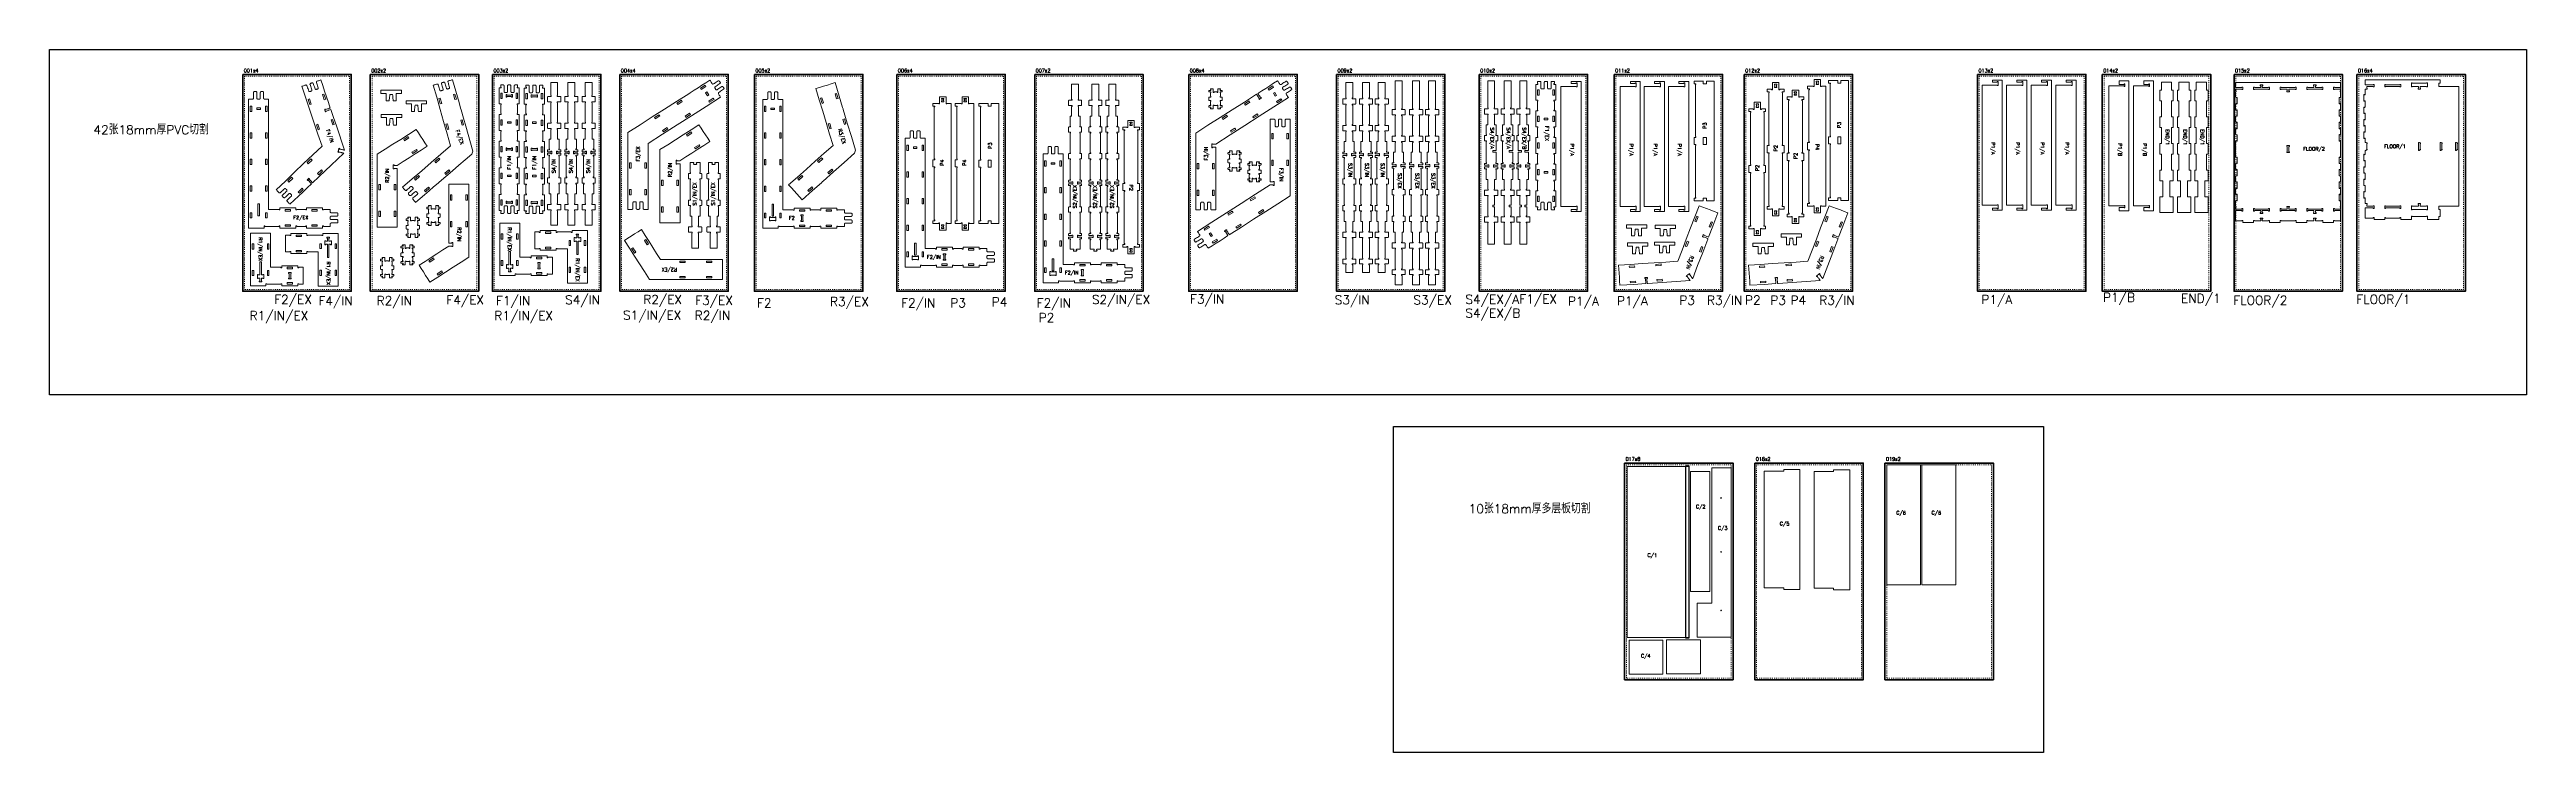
# Model space of a CAD drawing. Header units: millimetres. Extents: x 481 to 28351, y -1147 to 6765.
import ezdxf

# ---------------------------------------------------------------- set-up
doc = ezdxf.new("R2010")
doc.units = ezdxf.units.MM
doc.linetypes.add('DGN Style 5', pattern=[21.175771, 9.07533, -12.10044])
for name, color, linetype, lineweight in [('00_NOPRINT_TEXT', 7, 'Continuous', 0), ('0_NOPRINT_TOLERANCE', 7, 'DGN Style 5', 0), ('BOARD_18MM_BIRCH-PLY', 73, 'Continuous', 40), ('CUTOUT_18MM_INSIDE', 151, 'Continuous', 0), ('CUTOUT_18MM_OUTSIDE', 201, 'Continuous', 0)]:
    doc.layers.add(name, color=color, linetype=linetype, lineweight=lineweight)
for name, color, linetype in [('0_SHEET_BIRCHPLY_2440X1220', 1, 'Continuous'), ('1_ANYTOOL_1MMDEEP_INSIDE', 2, 'Continuous'), ('POCKET_9MM', 153, 'Continuous')]:
    doc.layers.add(name, color=color, linetype=linetype)
doc.styles.get("Standard").update_dxf_attribs({"font": 'romans.shx', "bigfont": 'hztxt.shx'})

msp = doc.modelspace()

# ---------------------------------------------------------------- linework, layer by layer
for points in [[(481, 6765), (28351, 6765), (28351, 2878), (481, 2878)], [(15601, 2523), (22915, 2523), (22915, -1147), (15601, -1147)]]:
    msp.add_lwpolyline(points, close=True)
at = {"layer": '0_NOPRINT_TOLERANCE'}
for points in [[(2675, 6464), (3855, 6464), (3855, 4064), (2675, 4064)], [(2675, 6464), (3855, 6464), (3855, 4064), (2675, 4064)], [(4110, 6464), (5290, 6464), (5290, 4064), (4110, 4064)], [(4110, 6464), (5290, 6464), (5290, 4064), (4110, 4064)], [(5484, 6464), (6664, 6464), (6664, 4064), (5484, 4064)], [(5484, 6464), (6664, 6464), (6664, 4064), (5484, 4064)], [(6918, 6464), (8098, 6464), (8098, 4064), (6918, 4064)], [(6918, 6464), (8098, 6464), (8098, 4064), (6918, 4064)], [(8432, 6464), (9612, 6464), (9612, 4064), (8432, 4064)], [(8432, 6464), (9612, 6464), (9612, 4064), (8432, 4064)], [(10034, 6464), (11214, 6464), (11214, 4064), (10034, 4064)], [(10034, 6464), (11214, 6464), (11214, 4064), (10034, 4064)], [(11586, 6464), (12766, 6464), (12766, 4064), (11586, 4064)], [(11586, 6464), (12766, 6464), (12766, 4064), (11586, 4064)], [(13319, 6464), (14499, 6464), (14499, 4064), (13319, 4064)], [(13319, 6464), (14499, 6464), (14499, 4064), (13319, 4064)], [(14982, 6464), (16162, 6464), (16162, 4064), (14982, 4064)], [(14982, 6464), (16162, 6464), (16162, 4064), (14982, 4064)], [(16587, 6464), (17767, 6464), (17767, 4064), (16587, 4064)], [(16587, 6464), (17767, 6464), (17767, 4064), (16587, 4064)], [(18105, 6464), (19285, 6464), (19285, 4064), (18105, 4064)], [(18105, 6464), (19285, 6464), (19285, 4064), (18105, 4064)], [(19569, 6464), (20749, 6464), (20749, 4064), (19569, 4064)], [(19569, 6464), (20749, 6464), (20749, 4064), (19569, 4064)], [(22194, 6464), (23374, 6464), (23374, 4064), (22194, 4064)], [(22194, 6464), (23374, 6464), (23374, 4064), (22194, 4064)], [(23598, 6464), (24778, 6464), (24778, 4064), (23598, 4064)], [(23598, 6464), (24778, 6464), (24778, 4064), (23598, 4064)], [(25080, 6464), (26260, 6464), (26260, 4064), (25080, 4064)], [(25080, 6464), (26260, 6464), (26260, 4064), (25080, 4064)], [(26463, 6464), (27643, 6464), (27643, 4064), (26463, 4064)], [(26463, 6464), (27643, 6464), (27643, 4064), (26463, 4064)], [(18223, 2091), (19403, 2091), (19403, -309), (18223, -309)], [(18223, 2091), (19403, 2091), (19403, -309), (18223, -309)], [(19688, 2091), (20868, 2091), (20868, -309), (19688, -309)], [(19688, 2091), (20868, 2091), (20868, -309), (19688, -309)], [(21152, 2091), (22332, 2091), (22332, -309), (21152, -309)], [(21152, 2091), (22332, 2091), (22332, -309), (21152, -309)]]:
    msp.add_lwpolyline(points, close=True, dxfattribs=at)
at = {"layer": 'BOARD_18MM_BIRCH-PLY'}
for points in [[(2655, 6484), (3875, 6484), (3875, 4044), (2655, 4044), (2655, 6484)], [(4090, 6484), (5310, 6484), (5310, 4044), (4090, 4044), (4090, 6484)], [(5464, 6484), (6684, 6484), (6684, 4044), (5464, 4044), (5464, 6484)], [(6898, 6484), (8118, 6484), (8118, 4044), (6898, 4044), (6898, 6484)], [(8412, 6484), (9632, 6484), (9632, 4044), (8412, 4044), (8412, 6484)], [(10014, 6484), (11234, 6484), (11234, 4044), (10014, 4044), (10014, 6484)], [(11566, 6484), (12786, 6484), (12786, 4044), (11566, 4044), (11566, 6484)], [(13299, 6484), (14519, 6484), (14519, 4044), (13299, 4044), (13299, 6484)], [(14962, 6484), (16182, 6484), (16182, 4044), (14962, 4044), (14962, 6484)], [(16567, 6484), (17787, 6484), (17787, 4044), (16567, 4044), (16567, 6484)], [(18085, 6484), (19305, 6484), (19305, 4044), (18085, 4044), (18085, 6484)], [(19549, 6484), (20769, 6484), (20769, 4044), (19549, 4044), (19549, 6484)], [(22174, 6484), (23394, 6484), (23394, 4044), (22174, 4044), (22174, 6484)], [(23578, 6484), (24798, 6484), (24798, 4044), (23578, 4044), (23578, 6484)], [(25060, 6484), (26280, 6484), (26280, 4044), (25060, 4044), (25060, 6484)], [(26443, 6484), (27663, 6484), (27663, 4044), (26443, 4044), (26443, 6484)], [(18203, 2111), (19423, 2111), (19423, -329), (18203, -329), (18203, 2111)], [(19668, 2111), (20888, 2111), (20888, -329), (19668, -329), (19668, 2111)], [(21132, 2111), (22352, 2111), (22352, -329), (21132, -329), (21132, 2111)]]:
    msp.add_lwpolyline(points, dxfattribs=at)
at = {"layer": 'CUTOUT_18MM_INSIDE'}
for points in [[(3425, 6151), (3405, 6208), (3389, 6202), (3408, 6145), (3425, 6151)], [(3588, 6206), (3568, 6263), (3552, 6257), (3571, 6200), (3588, 6206)], [(4893, 6159), (4877, 6217), (4860, 6212), (4876, 6154), (4893, 6159)], [(5058, 6206), (5042, 6264), (5025, 6259), (5042, 6201), (5058, 6206)], [(5558, 6273), (5562, 6273), (5565, 6273), (5569, 6273), (5572, 6273), (5575, 6273), (5575, 6261), (5575, 6249), (5575, 6237), (5575, 6225), (5575, 6213), (5572, 6213), (5569, 6213), (5565, 6213), (5562, 6213), (5558, 6213), (5558, 6225), (5558, 6237), (5558, 6249), (5558, 6261)], [(5689, 6230), (5687, 6230), (5685, 6230), (5683, 6230), (5681, 6230), (5679, 6230), (5679, 6231), (5679, 6232), (5679, 6233), (5679, 6234), (5679, 6235), (5668, 6235), (5658, 6235), (5647, 6235), (5637, 6235), (5627, 6235), (5627, 6234), (5627, 6233), (5627, 6232), (5627, 6231), (5627, 6230), (5625, 6230), (5623, 6230), (5621, 6230), (5619, 6230), (5617, 6230), (5617, 6235), (5617, 6241), (5617, 6246), (5617, 6252), (5617, 6257), (5619, 6257), (5621, 6257), (5623, 6257), (5625, 6257), (5627, 6257), (5627, 6256), (5627, 6255), (5627, 6254), (5627, 6253), (5627, 6252), (5637, 6252), (5647, 6252), (5658, 6252), (5668, 6252), (5679, 6252), (5679, 6253), (5679, 6254), (5679, 6255), (5679, 6256), (5679, 6257), (5681, 6257), (5683, 6257), (5685, 6257), (5687, 6257), (5689, 6257), (5689, 6252), (5689, 6246), (5689, 6241), (5689, 6235)], [(5730, 6213), (5730, 6225), (5730, 6237), (5730, 6249), (5730, 6261), (5730, 6273), (5734, 6273), (5737, 6273), (5740, 6273), (5744, 6273), (5747, 6273), (5747, 6261), (5747, 6249), (5747, 6237), (5747, 6225), (5747, 6213), (5744, 6213), (5740, 6213), (5737, 6213), (5734, 6213)], [(5841, 6271), (5845, 6271), (5848, 6271), (5852, 6271), (5855, 6271), (5859, 6271), (5859, 6259), (5859, 6247), (5859, 6235), (5859, 6223), (5859, 6211), (5855, 6211), (5852, 6211), (5848, 6211), (5845, 6211), (5841, 6211), (5841, 6223), (5841, 6235), (5841, 6247), (5841, 6259)], [(5972, 6227), (5970, 6227), (5968, 6227), (5966, 6227), (5964, 6227), (5962, 6227), (5962, 6228), (5962, 6229), (5962, 6230), (5962, 6231), (5962, 6232), (5952, 6232), (5941, 6232), (5931, 6232), (5920, 6232), (5910, 6232), (5910, 6231), (5910, 6230), (5910, 6229), (5910, 6228), (5910, 6227), (5908, 6227), (5906, 6227), (5904, 6227), (5902, 6227), (5900, 6227), (5900, 6233), (5900, 6238), (5900, 6244), (5900, 6249), (5900, 6255), (5902, 6255), (5904, 6255), (5906, 6255), (5908, 6255), (5910, 6255), (5910, 6254), (5910, 6253), (5910, 6252), (5910, 6251), (5910, 6250), (5920, 6250), (5931, 6250), (5941, 6250), (5952, 6250), (5962, 6250), (5962, 6251), (5962, 6252), (5962, 6253), (5962, 6254), (5962, 6255), (5964, 6255), (5966, 6255), (5968, 6255), (5970, 6255), (5972, 6255), (5972, 6249), (5972, 6244), (5972, 6238), (5972, 6233)], [(6013, 6211), (6013, 6223), (6013, 6235), (6013, 6247), (6013, 6259), (6013, 6271), (6017, 6271), (6020, 6271), (6024, 6271), (6027, 6271), (6031, 6271), (6031, 6259), (6031, 6247), (6031, 6235), (6031, 6223), (6031, 6211), (6027, 6211), (6024, 6211), (6020, 6211), (6017, 6211)], [(7590, 6193), (7539, 6161), (7549, 6146), (7599, 6178), (7590, 6193)], [(7856, 6363), (7805, 6330), (7814, 6315), (7865, 6348), (7856, 6363)], [(7863, 6279), (7885, 6245), (7899, 6254), (7878, 6288), (7863, 6279)], [(7948, 6218), (7898, 6185), (7907, 6171), (7958, 6203), (7948, 6218)], [(9189, 6164), (9172, 6221), (9155, 6216), (9173, 6159), (9189, 6164)], [(9354, 6214), (9337, 6271), (9320, 6266), (9337, 6209), (9354, 6214)], [(10545, 6176), (10545, 6178), (10545, 6180), (10545, 6182), (10545, 6184), (10545, 6186), (10544, 6186), (10543, 6186), (10542, 6186), (10541, 6186), (10540, 6186), (10540, 6190), (10540, 6193), (10540, 6197), (10540, 6201), (10540, 6205), (10541, 6205), (10542, 6205), (10543, 6205), (10544, 6205), (10545, 6205), (10545, 6207), (10545, 6209), (10545, 6211), (10545, 6213), (10545, 6215), (10540, 6215), (10534, 6215), (10529, 6215), (10523, 6215), (10518, 6215), (10518, 6213), (10518, 6211), (10518, 6209), (10518, 6207), (10518, 6205), (10519, 6205), (10520, 6205), (10521, 6205), (10522, 6205), (10523, 6205), (10523, 6201), (10523, 6197), (10523, 6193), (10523, 6190), (10523, 6186), (10522, 6186), (10521, 6186), (10520, 6186), (10519, 6186), (10518, 6186), (10518, 6184), (10518, 6182), (10518, 6180), (10518, 6178), (10518, 6176), (10523, 6176), (10529, 6176), (10534, 6176), (10540, 6176)], [(10797, 6176), (10797, 6178), (10797, 6180), (10797, 6182), (10797, 6184), (10797, 6186), (10796, 6186), (10795, 6186), (10794, 6186), (10793, 6186), (10792, 6186), (10792, 6190), (10792, 6193), (10792, 6197), (10792, 6201), (10792, 6205), (10793, 6205), (10794, 6205), (10795, 6205), (10796, 6205), (10797, 6205), (10797, 6207), (10797, 6209), (10797, 6211), (10797, 6213), (10797, 6215), (10792, 6215), (10786, 6215), (10781, 6215), (10776, 6215), (10770, 6215), (10770, 6213), (10770, 6211), (10770, 6209), (10770, 6207), (10770, 6205), (10771, 6205), (10772, 6205), (10773, 6205), (10774, 6205), (10775, 6205), (10775, 6201), (10775, 6197), (10775, 6193), (10775, 6190), (10775, 6186), (10774, 6186), (10773, 6186), (10772, 6186), (10771, 6186), (10770, 6186), (10770, 6184), (10770, 6182), (10770, 6180), (10770, 6178), (10770, 6176), (10776, 6176), (10781, 6176), (10786, 6176), (10792, 6176)], [(13978, 6187), (13927, 6154), (13937, 6140), (13987, 6172), (13978, 6187)], [(14244, 6356), (14193, 6324), (14202, 6309), (14253, 6342), (14244, 6356)], [(14251, 6273), (14273, 6239), (14287, 6248), (14266, 6282), (14251, 6273)], [(14336, 6211), (14286, 6179), (14295, 6164), (14346, 6197), (14336, 6211)], [(17224, 6313), (17227, 6313), (17231, 6313), (17234, 6313), (17238, 6313), (17241, 6313), (17241, 6301), (17241, 6289), (17241, 6277), (17241, 6265), (17241, 6253), (17238, 6253), (17234, 6253), (17231, 6253), (17227, 6253), (17224, 6253), (17224, 6265), (17224, 6277), (17224, 6289), (17224, 6301)], [(17396, 6253), (17396, 6265), (17396, 6277), (17396, 6289), (17396, 6301), (17396, 6313), (17399, 6313), (17403, 6313), (17406, 6313), (17410, 6313), (17413, 6313), (17413, 6301), (17413, 6289), (17413, 6277), (17413, 6265), (17413, 6253), (17410, 6253), (17406, 6253), (17403, 6253), (17399, 6253)], [(19696, 6114), (19693, 6114), (19691, 6114), (19688, 6114), (19685, 6114), (19682, 6114), (19682, 6116), (19682, 6118), (19682, 6120), (19682, 6122), (19682, 6124), (19683, 6124), (19684, 6124), (19685, 6124), (19686, 6124), (19687, 6124), (19687, 6128), (19687, 6131), (19687, 6135), (19687, 6139), (19687, 6143), (19686, 6143), (19685, 6143), (19684, 6143), (19683, 6143), (19682, 6143), (19682, 6145), (19682, 6147), (19682, 6149), (19682, 6151), (19682, 6153), (19685, 6153), (19688, 6153), (19691, 6153), (19693, 6153), (19696, 6153), (19698, 6153), (19701, 6153), (19704, 6153), (19707, 6153), (19710, 6153), (19710, 6151), (19710, 6149), (19710, 6147), (19710, 6145), (19710, 6143), (19709, 6143), (19708, 6143), (19707, 6143), (19706, 6143), (19705, 6143), (19705, 6139), (19705, 6135), (19705, 6131), (19705, 6128), (19705, 6124), (19706, 6124), (19707, 6124), (19708, 6124), (19709, 6124), (19710, 6124), (19710, 6122), (19710, 6120), (19710, 6118), (19710, 6116), (19710, 6114), (19707, 6114), (19704, 6114), (19701, 6114), (19698, 6114)], [(19903, 6336), (19901, 6336), (19898, 6336), (19895, 6336), (19893, 6336), (19890, 6336), (19890, 6338), (19890, 6340), (19890, 6342), (19890, 6344), (19890, 6346), (19891, 6346), (19892, 6346), (19893, 6346), (19894, 6346), (19895, 6346), (19895, 6350), (19895, 6354), (19895, 6358), (19895, 6362), (19895, 6365), (19894, 6365), (19893, 6365), (19892, 6365), (19891, 6365), (19890, 6365), (19890, 6367), (19890, 6369), (19890, 6371), (19890, 6373), (19890, 6375), (19893, 6375), (19895, 6375), (19898, 6375), (19901, 6375), (19903, 6375), (19906, 6375), (19909, 6375), (19912, 6375), (19914, 6375), (19917, 6375), (19917, 6373), (19917, 6371), (19917, 6369), (19917, 6367), (19917, 6365), (19916, 6365), (19915, 6365), (19914, 6365), (19913, 6365), (19912, 6365), (19912, 6362), (19912, 6358), (19912, 6354), (19912, 6350), (19912, 6346), (19913, 6346), (19914, 6346), (19915, 6346), (19916, 6346), (19917, 6346), (19917, 6344), (19917, 6342), (19917, 6340), (19917, 6338), (19917, 6336), (19914, 6336), (19912, 6336), (19909, 6336), (19906, 6336)], [(20126, 6250), (20123, 6250), (20120, 6250), (20117, 6250), (20115, 6250), (20112, 6250), (20112, 6252), (20112, 6254), (20112, 6256), (20112, 6258), (20112, 6260), (20113, 6260), (20114, 6260), (20115, 6260), (20116, 6260), (20117, 6260), (20117, 6263), (20117, 6267), (20117, 6271), (20117, 6275), (20117, 6279), (20116, 6279), (20115, 6279), (20114, 6279), (20113, 6279), (20112, 6279), (20112, 6281), (20112, 6283), (20112, 6285), (20112, 6287), (20112, 6289), (20115, 6289), (20117, 6289), (20120, 6289), (20123, 6289), (20126, 6289), (20128, 6289), (20131, 6289), (20134, 6289), (20137, 6289), (20139, 6289), (20139, 6287), (20139, 6285), (20139, 6283), (20139, 6281), (20139, 6279), (20138, 6279), (20137, 6279), (20136, 6279), (20135, 6279), (20134, 6279), (20134, 6275), (20134, 6271), (20134, 6267), (20134, 6263), (20134, 6260), (20135, 6260), (20136, 6260), (20137, 6260), (20138, 6260), (20139, 6260), (20139, 6258), (20139, 6256), (20139, 6254), (20139, 6252), (20139, 6250), (20137, 6250), (20134, 6250), (20131, 6250), (20128, 6250)], [(20386, 6370), (20386, 6372), (20386, 6374), (20386, 6376), (20386, 6378), (20386, 6380), (20385, 6380), (20384, 6380), (20383, 6380), (20382, 6380), (20381, 6380), (20381, 6384), (20381, 6388), (20381, 6391), (20381, 6395), (20381, 6399), (20382, 6399), (20383, 6399), (20384, 6399), (20385, 6399), (20386, 6399), (20386, 6401), (20386, 6403), (20386, 6405), (20386, 6407), (20386, 6409), (20380, 6409), (20374, 6409), (20369, 6409), (20364, 6409), (20358, 6409), (20358, 6407), (20358, 6405), (20358, 6403), (20358, 6401), (20358, 6399), (20359, 6399), (20360, 6399), (20361, 6399), (20362, 6399), (20363, 6399), (20363, 6395), (20363, 6391), (20363, 6388), (20363, 6384), (20363, 6380), (20362, 6380), (20361, 6380), (20360, 6380), (20359, 6380), (20358, 6380), (20358, 6378), (20358, 6376), (20358, 6374), (20358, 6372), (20358, 6370), (20364, 6370), (20369, 6370), (20374, 6370), (20380, 6370)], [(25459, 6337), (25459, 6338), (25459, 6339), (25459, 6340), (25459, 6341), (25459, 6342), (25457, 6342), (25455, 6342), (25453, 6342), (25451, 6342), (25449, 6342), (25449, 6341), (25449, 6340), (25449, 6339), (25449, 6338), (25449, 6337), (25435, 6337), (25421, 6337), (25406, 6337), (25392, 6337), (25378, 6337), (25378, 6341), (25378, 6345), (25378, 6350), (25378, 6354), (25378, 6358), (25379, 6358), (25380, 6358), (25381, 6358), (25382, 6358), (25383, 6358), (25383, 6360), (25383, 6362), (25383, 6364), (25383, 6366), (25383, 6368), (25382, 6368), (25381, 6368), (25380, 6368), (25379, 6368), (25378, 6368), (25374, 6368), (25371, 6368), (25367, 6368), (25364, 6368), (25360, 6368), (25359, 6368), (25358, 6368), (25357, 6368), (25356, 6368), (25355, 6368), (25355, 6366), (25355, 6364), (25355, 6362), (25355, 6360), (25355, 6358), (25356, 6358), (25357, 6358), (25358, 6358), (25359, 6358), (25360, 6358), (25360, 6354), (25360, 6350), (25360, 6345), (25360, 6341), (25360, 6337), (25346, 6337), (25332, 6337), (25317, 6337), (25303, 6337), (25289, 6337), (25289, 6338), (25289, 6339), (25289, 6340), (25289, 6341), (25289, 6342), (25287, 6342), (25285, 6342), (25283, 6342), (25281, 6342), (25279, 6342), (25279, 6341), (25279, 6340), (25279, 6339), (25279, 6338), (25279, 6337), (25279, 6333), (25279, 6330), (25279, 6327), (25279, 6323), (25279, 6320), (25279, 6319), (25279, 6318), (25279, 6317), (25279, 6316), (25279, 6315), (25281, 6315), (25283, 6315), (25285, 6315), (25287, 6315), (25289, 6315), (25289, 6316), (25289, 6317), (25289, 6318), (25289, 6319), (25289, 6320), (25321, 6320), (25353, 6320), (25385, 6320), (25417, 6320), (25449, 6320), (25449, 6319), (25449, 6318), (25449, 6317), (25449, 6316), (25449, 6315), (25451, 6315), (25453, 6315), (25455, 6315), (25457, 6315), (25459, 6315), (25459, 6316), (25459, 6317), (25459, 6318), (25459, 6319), (25459, 6320), (25459, 6323), (25459, 6327), (25459, 6330), (25459, 6333)], [(25669, 6337), (25653, 6337), (25637, 6337), (25621, 6337), (25605, 6337), (25589, 6337), (25589, 6338), (25589, 6339), (25589, 6340), (25589, 6341), (25589, 6342), (25587, 6342), (25585, 6342), (25583, 6342), (25581, 6342), (25579, 6342), (25579, 6341), (25579, 6340), (25579, 6339), (25579, 6338), (25579, 6337), (25579, 6333), (25579, 6330), (25579, 6327), (25579, 6323), (25579, 6320), (25579, 6319), (25579, 6318), (25579, 6317), (25579, 6316), (25579, 6315), (25581, 6315), (25583, 6315), (25585, 6315), (25587, 6315), (25589, 6315), (25589, 6316), (25589, 6317), (25589, 6318), (25589, 6319), (25589, 6320), (25603, 6320), (25617, 6320), (25632, 6320), (25646, 6320), (25660, 6320), (25660, 6316), (25660, 6312), (25660, 6308), (25660, 6303), (25660, 6299), (25659, 6299), (25658, 6299), (25657, 6299), (25656, 6299), (25655, 6299), (25655, 6297), (25655, 6295), (25655, 6293), (25655, 6291), (25655, 6289), (25656, 6289), (25657, 6289), (25658, 6289), (25659, 6289), (25660, 6289), (25662, 6289), (25664, 6289), (25666, 6289), (25667, 6289), (25669, 6289), (25671, 6289), (25673, 6289), (25674, 6289), (25676, 6289), (25678, 6289), (25679, 6289), (25680, 6289), (25681, 6289), (25682, 6289), (25683, 6289), (25683, 6291), (25683, 6293), (25683, 6295), (25683, 6297), (25683, 6299), (25682, 6299), (25681, 6299), (25680, 6299), (25679, 6299), (25678, 6299), (25678, 6303), (25678, 6308), (25678, 6312), (25678, 6316), (25678, 6320), (25692, 6320), (25706, 6320), (25721, 6320), (25735, 6320), (25749, 6320), (25749, 6319), (25749, 6318), (25749, 6317), (25749, 6316), (25749, 6315), (25751, 6315), (25753, 6315), (25755, 6315), (25757, 6315), (25759, 6315), (25759, 6316), (25759, 6317), (25759, 6318), (25759, 6319), (25759, 6320), (25759, 6323), (25759, 6327), (25759, 6330), (25759, 6333), (25759, 6337), (25759, 6338), (25759, 6339), (25759, 6340), (25759, 6341), (25759, 6342), (25757, 6342), (25755, 6342), (25753, 6342), (25751, 6342), (25749, 6342), (25749, 6341), (25749, 6340), (25749, 6339), (25749, 6338), (25749, 6337), (25733, 6337), (25717, 6337), (25701, 6337), (25685, 6337)], [(26049, 6342), (26051, 6342), (26053, 6342), (26055, 6342), (26057, 6342), (26059, 6342), (26059, 6341), (26059, 6340), (26059, 6339), (26059, 6338), (26059, 6337), (26059, 6333), (26059, 6330), (26059, 6327), (26059, 6323), (26059, 6320), (26059, 6319), (26059, 6318), (26059, 6317), (26059, 6316), (26059, 6315), (26057, 6315), (26055, 6315), (26053, 6315), (26051, 6315), (26049, 6315), (26049, 6316), (26049, 6317), (26049, 6318), (26049, 6319), (26049, 6320), (26017, 6320), (25985, 6320), (25953, 6320), (25921, 6320), (25889, 6320), (25889, 6319), (25889, 6318), (25889, 6317), (25889, 6316), (25889, 6315), (25887, 6315), (25885, 6315), (25883, 6315), (25881, 6315), (25879, 6315), (25879, 6316), (25879, 6317), (25879, 6318), (25879, 6319), (25879, 6320), (25879, 6323), (25879, 6327), (25879, 6330), (25879, 6333), (25879, 6337), (25879, 6338), (25879, 6339), (25879, 6340), (25879, 6341), (25879, 6342), (25881, 6342), (25883, 6342), (25885, 6342), (25887, 6342), (25889, 6342), (25889, 6341), (25889, 6340), (25889, 6339), (25889, 6338), (25889, 6337), (25903, 6337), (25917, 6337), (25932, 6337), (25946, 6337), (25960, 6337), (25960, 6341), (25960, 6345), (25960, 6350), (25960, 6354), (25960, 6358), (25959, 6358), (25958, 6358), (25957, 6358), (25956, 6358), (25955, 6358), (25955, 6360), (25955, 6362), (25955, 6364), (25955, 6366), (25955, 6368), (25956, 6368), (25957, 6368), (25958, 6368), (25959, 6368), (25960, 6368), (25964, 6368), (25967, 6368), (25971, 6368), (25974, 6368), (25978, 6368), (25979, 6368), (25980, 6368), (25981, 6368), (25982, 6368), (25983, 6368), (25983, 6366), (25983, 6364), (25983, 6362), (25983, 6360), (25983, 6358), (25982, 6358), (25981, 6358), (25980, 6358), (25979, 6358), (25978, 6358), (25978, 6354), (25978, 6350), (25978, 6345), (25978, 6341), (25978, 6337), (25992, 6337), (26006, 6337), (26021, 6337), (26035, 6337), (26049, 6337), (26049, 6338), (26049, 6339), (26049, 6340), (26049, 6341)], [(26936, 6368), (26936, 6364), (26936, 6361), (26936, 6357), (26936, 6354), (26936, 6350), (26936, 6349), (26936, 6348), (26936, 6347), (26936, 6346), (26936, 6345), (26934, 6345), (26932, 6345), (26930, 6345), (26928, 6345), (26926, 6345), (26926, 6346), (26926, 6347), (26926, 6348), (26926, 6349), (26926, 6350), (26894, 6350), (26862, 6350), (26830, 6350), (26798, 6350), (26766, 6350), (26766, 6349), (26766, 6348), (26766, 6347), (26766, 6346), (26766, 6345), (26764, 6345), (26762, 6345), (26760, 6345), (26758, 6345), (26756, 6345), (26756, 6346), (26756, 6347), (26756, 6348), (26756, 6349), (26756, 6350), (26756, 6354), (26756, 6357), (26756, 6361), (26756, 6364), (26756, 6368), (26756, 6369), (26756, 6370), (26756, 6371), (26756, 6372), (26756, 6373), (26758, 6373), (26760, 6373), (26762, 6373), (26764, 6373), (26766, 6373), (26766, 6372), (26766, 6371), (26766, 6370), (26766, 6369), (26766, 6368), (26798, 6368), (26830, 6368), (26862, 6368), (26894, 6368), (26926, 6368), (26926, 6369), (26926, 6370), (26926, 6371), (26926, 6372), (26926, 6373), (26928, 6373), (26930, 6373), (26932, 6373), (26934, 6373), (26936, 6373), (26936, 6372), (26936, 6371), (26936, 6370), (26936, 6369)], [(27236, 6385), (27236, 6378), (27236, 6372), (27236, 6364), (27236, 6357), (27236, 6350), (27236, 6349), (27236, 6348), (27236, 6347), (27236, 6346), (27236, 6345), (27234, 6345), (27232, 6345), (27230, 6345), (27228, 6345), (27226, 6345), (27226, 6346), (27226, 6347), (27226, 6348), (27226, 6349), (27226, 6350), (27211, 6350), (27197, 6350), (27183, 6350), (27168, 6350), (27154, 6350), (27154, 6346), (27154, 6342), (27154, 6338), (27154, 6334), (27154, 6330), (27155, 6330), (27156, 6330), (27157, 6330), (27158, 6330), (27159, 6330), (27159, 6328), (27159, 6326), (27159, 6324), (27159, 6322), (27159, 6320), (27158, 6320), (27157, 6320), (27156, 6320), (27155, 6320), (27154, 6320), (27151, 6320), (27147, 6320), (27144, 6320), (27140, 6320), (27137, 6320), (27136, 6320), (27135, 6320), (27134, 6320), (27133, 6320), (27132, 6320), (27132, 6322), (27132, 6324), (27132, 6326), (27132, 6328), (27132, 6330), (27133, 6330), (27134, 6330), (27135, 6330), (27136, 6330), (27137, 6330), (27137, 6334), (27137, 6338), (27137, 6342), (27137, 6346), (27137, 6350), (27123, 6350), (27108, 6350), (27094, 6350), (27080, 6350), (27066, 6350), (27066, 6350), (27066, 6350), (27066, 6350), (27066, 6350), (27066, 6350), (27066, 6349), (27066, 6348), (27066, 6347), (27066, 6346), (27066, 6345), (27064, 6345), (27062, 6345), (27060, 6345), (27058, 6345), (27056, 6345), (27056, 6346), (27056, 6347), (27056, 6348), (27056, 6349), (27056, 6350), (27056, 6350), (27056, 6350), (27056, 6350), (27056, 6350), (27056, 6350), (27056, 6357), (27056, 6364), (27056, 6372), (27056, 6378), (27056, 6385), (27056, 6386), (27056, 6387), (27056, 6388), (27056, 6389), (27056, 6390), (27058, 6390), (27060, 6390), (27062, 6390), (27064, 6390), (27066, 6390), (27066, 6389), (27066, 6388), (27066, 6387), (27066, 6386), (27066, 6385), (27098, 6385), (27130, 6385), (27162, 6385), (27194, 6385), (27226, 6385), (27226, 6386), (27226, 6387), (27226, 6388), (27226, 6389), (27226, 6390), (27228, 6390), (27230, 6390), (27232, 6390), (27234, 6390), (27236, 6390), (27236, 6389), (27236, 6388), (27236, 6387), (27236, 6386)], [(2738, 6069), (2742, 6069), (2745, 6069), (2748, 6069), (2752, 6069), (2756, 6069), (2756, 6081), (2756, 6093), (2756, 6105), (2756, 6117), (2756, 6129), (2752, 6129), (2748, 6129), (2745, 6129), (2742, 6129), (2738, 6129), (2738, 6117), (2738, 6105), (2738, 6093), (2738, 6081)], [(2813, 6091), (2821, 6091), (2829, 6091), (2837, 6091), (2845, 6091), (2853, 6091), (2853, 6094), (2853, 6098), (2853, 6101), (2853, 6105), (2853, 6108), (2845, 6108), (2837, 6108), (2829, 6108), (2821, 6108), (2813, 6108), (2813, 6105), (2813, 6101), (2813, 6098), (2813, 6094)], [(2928, 6069), (2924, 6069), (2921, 6069), (2917, 6069), (2914, 6069), (2910, 6069), (2910, 6081), (2910, 6093), (2910, 6105), (2910, 6117), (2910, 6129), (2914, 6129), (2917, 6129), (2921, 6129), (2924, 6129), (2928, 6129), (2928, 6117), (2928, 6105), (2928, 6093), (2928, 6081)], [(3520, 5867), (3501, 5924), (3485, 5918), (3504, 5861), (3520, 5867)], [(3683, 5922), (3664, 5978), (3648, 5973), (3667, 5916), (3683, 5922)], [(4975, 5870), (4958, 5928), (4941, 5923), (4958, 5866), (4975, 5870)], [(5140, 5917), (5124, 5975), (5107, 5970), (5123, 5912), (5140, 5917)], [(5558, 5973), (5562, 5973), (5565, 5973), (5569, 5973), (5572, 5973), (5575, 5973), (5575, 5961), (5575, 5949), (5575, 5937), (5575, 5925), (5575, 5913), (5572, 5913), (5569, 5913), (5565, 5913), (5562, 5913), (5558, 5913), (5558, 5925), (5558, 5937), (5558, 5949), (5558, 5961)], [(5673, 5952), (5673, 5949), (5673, 5945), (5673, 5942), (5673, 5938), (5673, 5935), (5665, 5935), (5657, 5935), (5649, 5935), (5641, 5935), (5633, 5935), (5633, 5938), (5633, 5942), (5633, 5945), (5633, 5949), (5633, 5952), (5641, 5952), (5649, 5952), (5657, 5952), (5665, 5952)], [(5730, 5913), (5730, 5925), (5730, 5937), (5730, 5949), (5730, 5961), (5730, 5973), (5734, 5973), (5737, 5973), (5740, 5973), (5744, 5973), (5747, 5973), (5747, 5961), (5747, 5949), (5747, 5937), (5747, 5925), (5747, 5913), (5744, 5913), (5740, 5913), (5737, 5913), (5734, 5913)], [(5841, 5971), (5845, 5971), (5848, 5971), (5852, 5971), (5855, 5971), (5859, 5971), (5859, 5959), (5859, 5947), (5859, 5935), (5859, 5923), (5859, 5911), (5855, 5911), (5852, 5911), (5848, 5911), (5845, 5911), (5841, 5911), (5841, 5923), (5841, 5935), (5841, 5947), (5841, 5959)], [(5956, 5950), (5956, 5946), (5956, 5943), (5956, 5939), (5956, 5936), (5956, 5932), (5948, 5932), (5940, 5932), (5932, 5932), (5924, 5932), (5916, 5932), (5916, 5936), (5916, 5939), (5916, 5943), (5916, 5946), (5916, 5950), (5924, 5950), (5932, 5950), (5940, 5950), (5948, 5950)], [(6013, 5911), (6013, 5923), (6013, 5935), (6013, 5947), (6013, 5959), (6013, 5971), (6017, 5971), (6020, 5971), (6024, 5971), (6027, 5971), (6031, 5971), (6031, 5959), (6031, 5947), (6031, 5935), (6031, 5923), (6031, 5911), (6027, 5911), (6024, 5911), (6020, 5911), (6017, 5911)], [(7337, 6031), (7287, 5999), (7296, 5984), (7347, 6017), (7337, 6031)], [(7430, 5886), (7379, 5854), (7388, 5839), (7439, 5872), (7430, 5886)], [(7682, 6048), (7632, 6016), (7641, 6001), (7692, 6033), (7682, 6048)], [(8524, 6067), (8527, 6067), (8530, 6067), (8534, 6067), (8537, 6067), (8541, 6067), (8541, 6079), (8541, 6091), (8541, 6103), (8541, 6115), (8541, 6127), (8537, 6127), (8534, 6127), (8530, 6127), (8527, 6127), (8524, 6127), (8524, 6115), (8524, 6103), (8524, 6091), (8524, 6079)], [(8598, 6088), (8606, 6088), (8614, 6088), (8622, 6088), (8630, 6088), (8638, 6088), (8638, 6092), (8638, 6095), (8638, 6099), (8638, 6102), (8638, 6105), (8630, 6105), (8622, 6105), (8614, 6105), (8606, 6105), (8598, 6105), (8598, 6102), (8598, 6099), (8598, 6095), (8598, 6092)], [(8713, 6067), (8709, 6067), (8706, 6067), (8703, 6067), (8699, 6067), (8696, 6067), (8696, 6079), (8696, 6091), (8696, 6103), (8696, 6115), (8696, 6127), (8699, 6127), (8703, 6127), (8706, 6127), (8709, 6127), (8713, 6127), (8713, 6115), (8713, 6103), (8713, 6091), (8713, 6079)], [(9276, 5877), (9259, 5934), (9242, 5929), (9260, 5872), (9276, 5877)], [(9441, 5927), (9424, 5984), (9407, 5979), (9424, 5921), (9441, 5927)], [(12650, 5910), (12648, 5910), (12645, 5910), (12642, 5910), (12639, 5910), (12637, 5910), (12637, 5912), (12637, 5914), (12637, 5916), (12637, 5918), (12637, 5920), (12638, 5920), (12639, 5920), (12640, 5920), (12641, 5920), (12642, 5920), (12642, 5924), (12642, 5928), (12642, 5931), (12642, 5935), (12642, 5939), (12641, 5939), (12640, 5939), (12639, 5939), (12638, 5939), (12637, 5939), (12637, 5941), (12637, 5943), (12637, 5945), (12637, 5947), (12637, 5949), (12639, 5949), (12642, 5949), (12645, 5949), (12648, 5949), (12650, 5949), (12653, 5949), (12656, 5949), (12658, 5949), (12661, 5949), (12664, 5949), (12664, 5947), (12664, 5945), (12664, 5943), (12664, 5941), (12664, 5939), (12663, 5939), (12662, 5939), (12661, 5939), (12660, 5939), (12659, 5939), (12659, 5935), (12659, 5931), (12659, 5928), (12659, 5924), (12659, 5920), (12660, 5920), (12661, 5920), (12662, 5920), (12663, 5920), (12664, 5920), (12664, 5918), (12664, 5916), (12664, 5914), (12664, 5912), (12664, 5910), (12661, 5910), (12658, 5910), (12656, 5910), (12653, 5910)], [(13725, 6025), (13674, 5993), (13684, 5978), (13734, 6011), (13725, 6025)], [(13818, 5880), (13767, 5848), (13776, 5833), (13827, 5865), (13818, 5880)], [(14070, 6042), (14020, 6009), (14029, 5995), (14080, 6027), (14070, 6042)], [(17224, 6013), (17227, 6013), (17231, 6013), (17234, 6013), (17238, 6013), (17241, 6013), (17241, 6001), (17241, 5989), (17241, 5977), (17241, 5965), (17241, 5953), (17238, 5953), (17234, 5953), (17231, 5953), (17227, 5953), (17224, 5953), (17224, 5965), (17224, 5977), (17224, 5989), (17224, 6001)], [(17338, 5992), (17338, 5988), (17338, 5985), (17338, 5981), (17338, 5978), (17338, 5974), (17330, 5974), (17322, 5974), (17314, 5974), (17306, 5974), (17298, 5974), (17298, 5978), (17298, 5981), (17298, 5985), (17298, 5988), (17298, 5992), (17306, 5992), (17314, 5992), (17322, 5992), (17330, 5992)], [(17396, 5953), (17396, 5965), (17396, 5977), (17396, 5989), (17396, 6001), (17396, 6013), (17399, 6013), (17403, 6013), (17406, 6013), (17410, 6013), (17413, 6013), (17413, 6001), (17413, 5989), (17413, 5977), (17413, 5965), (17413, 5953), (17410, 5953), (17406, 5953), (17403, 5953), (17399, 5953)], [(2738, 5769), (2742, 5769), (2745, 5769), (2748, 5769), (2752, 5769), (2756, 5769), (2756, 5781), (2756, 5793), (2756, 5805), (2756, 5817), (2756, 5829), (2752, 5829), (2748, 5829), (2745, 5829), (2742, 5829), (2738, 5829), (2738, 5817), (2738, 5805), (2738, 5793), (2738, 5781)], [(2928, 5769), (2924, 5769), (2921, 5769), (2917, 5769), (2914, 5769), (2910, 5769), (2910, 5781), (2910, 5793), (2910, 5805), (2910, 5817), (2910, 5829), (2914, 5829), (2917, 5829), (2921, 5829), (2924, 5829), (2928, 5829), (2928, 5817), (2928, 5805), (2928, 5793), (2928, 5781)], [(4516, 5786), (4466, 5754), (4475, 5739), (4525, 5772), (4516, 5786)], [(4609, 5641), (4558, 5609), (4567, 5594), (4618, 5627), (4609, 5641)], [(5575, 5613), (5572, 5613), (5569, 5613), (5565, 5613), (5562, 5613), (5558, 5613), (5558, 5625), (5558, 5637), (5558, 5649), (5558, 5661), (5558, 5673), (5562, 5673), (5565, 5673), (5569, 5673), (5572, 5673), (5575, 5673), (5575, 5667), (5575, 5661), (5575, 5655), (5575, 5649), (5575, 5643), (5575, 5637), (5575, 5631), (5575, 5625), (5575, 5619)], [(5689, 5630), (5689, 5635), (5689, 5641), (5689, 5646), (5689, 5652), (5689, 5657), (5687, 5657), (5685, 5657), (5683, 5657), (5681, 5657), (5679, 5657), (5679, 5656), (5679, 5655), (5679, 5654), (5679, 5653), (5679, 5652), (5677, 5652), (5676, 5652), (5675, 5652), (5674, 5652), (5673, 5652), (5665, 5652), (5657, 5652), (5649, 5652), (5641, 5652), (5633, 5652), (5631, 5652), (5630, 5652), (5629, 5652), (5628, 5652), (5627, 5652), (5627, 5653), (5627, 5654), (5627, 5655), (5627, 5656), (5627, 5657), (5625, 5657), (5623, 5657), (5621, 5657), (5619, 5657), (5617, 5657), (5617, 5652), (5617, 5646), (5617, 5641), (5617, 5635), (5617, 5630), (5619, 5630), (5621, 5630), (5623, 5630), (5625, 5630), (5627, 5630), (5627, 5631), (5627, 5632), (5627, 5633), (5627, 5634), (5627, 5635), (5628, 5635), (5629, 5635), (5630, 5635), (5631, 5635), (5633, 5635), (5641, 5635), (5649, 5635), (5657, 5635), (5665, 5635), (5673, 5635), (5674, 5635), (5675, 5635), (5676, 5635), (5677, 5635), (5679, 5635), (5679, 5634), (5679, 5633), (5679, 5632), (5679, 5631), (5679, 5630), (5681, 5630), (5683, 5630), (5685, 5630), (5687, 5630)], [(5730, 5673), (5734, 5673), (5737, 5673), (5740, 5673), (5744, 5673), (5747, 5673), (5747, 5661), (5747, 5649), (5747, 5637), (5747, 5625), (5747, 5613), (5744, 5613), (5740, 5613), (5737, 5613), (5734, 5613), (5730, 5613), (5730, 5619), (5730, 5625), (5730, 5631), (5730, 5637), (5730, 5643), (5730, 5649), (5730, 5655), (5730, 5661), (5730, 5667)], [(5859, 5611), (5855, 5611), (5852, 5611), (5848, 5611), (5845, 5611), (5841, 5611), (5841, 5623), (5841, 5635), (5841, 5647), (5841, 5659), (5841, 5671), (5845, 5671), (5848, 5671), (5852, 5671), (5855, 5671), (5859, 5671), (5859, 5665), (5859, 5659), (5859, 5653), (5859, 5647), (5859, 5641), (5859, 5635), (5859, 5629), (5859, 5623), (5859, 5617)], [(5972, 5627), (5972, 5633), (5972, 5638), (5972, 5644), (5972, 5649), (5972, 5655), (5970, 5655), (5968, 5655), (5966, 5655), (5964, 5655), (5962, 5655), (5962, 5654), (5962, 5653), (5962, 5652), (5962, 5651), (5962, 5650), (5961, 5650), (5960, 5650), (5958, 5650), (5957, 5650), (5956, 5650), (5948, 5650), (5940, 5650), (5932, 5650), (5924, 5650), (5916, 5650), (5915, 5650), (5914, 5650), (5912, 5650), (5911, 5650), (5910, 5650), (5910, 5651), (5910, 5652), (5910, 5653), (5910, 5654), (5910, 5655), (5908, 5655), (5906, 5655), (5904, 5655), (5902, 5655), (5900, 5655), (5900, 5649), (5900, 5644), (5900, 5638), (5900, 5633), (5900, 5627), (5902, 5627), (5904, 5627), (5906, 5627), (5908, 5627), (5910, 5627), (5910, 5628), (5910, 5629), (5910, 5630), (5910, 5631), (5910, 5632), (5911, 5632), (5912, 5632), (5914, 5632), (5915, 5632), (5916, 5632), (5924, 5632), (5932, 5632), (5940, 5632), (5948, 5632), (5956, 5632), (5957, 5632), (5958, 5632), (5960, 5632), (5961, 5632), (5962, 5632), (5962, 5631), (5962, 5630), (5962, 5629), (5962, 5628), (5962, 5627), (5964, 5627), (5966, 5627), (5968, 5627), (5970, 5627)], [(6013, 5671), (6017, 5671), (6020, 5671), (6024, 5671), (6027, 5671), (6031, 5671), (6031, 5659), (6031, 5647), (6031, 5635), (6031, 5623), (6031, 5611), (6027, 5611), (6024, 5611), (6020, 5611), (6017, 5611), (6013, 5611), (6013, 5617), (6013, 5623), (6013, 5629), (6013, 5635), (6013, 5641), (6013, 5647), (6013, 5653), (6013, 5659), (6013, 5665)], [(7697, 5838), (7646, 5806), (7656, 5791), (7706, 5824), (7697, 5838)], [(7790, 5693), (7739, 5661), (7748, 5646), (7799, 5679), (7790, 5693)], [(8524, 5767), (8527, 5767), (8530, 5767), (8534, 5767), (8537, 5767), (8541, 5767), (8541, 5779), (8541, 5791), (8541, 5803), (8541, 5815), (8541, 5827), (8537, 5827), (8534, 5827), (8530, 5827), (8527, 5827), (8524, 5827), (8524, 5815), (8524, 5803), (8524, 5791), (8524, 5779)], [(8713, 5767), (8709, 5767), (8706, 5767), (8703, 5767), (8699, 5767), (8696, 5767), (8696, 5779), (8696, 5791), (8696, 5803), (8696, 5815), (8696, 5827), (8699, 5827), (8703, 5827), (8706, 5827), (8709, 5827), (8713, 5827), (8713, 5815), (8713, 5803), (8713, 5791), (8713, 5779)], [(10126, 5629), (10130, 5629), (10133, 5629), (10137, 5629), (10140, 5629), (10144, 5629), (10144, 5641), (10144, 5653), (10144, 5665), (10144, 5677), (10144, 5689), (10140, 5689), (10137, 5689), (10133, 5689), (10130, 5689), (10126, 5689), (10126, 5677), (10126, 5665), (10126, 5653), (10126, 5641)], [(10201, 5650), (10209, 5650), (10217, 5650), (10225, 5650), (10233, 5650), (10241, 5650), (10241, 5654), (10241, 5657), (10241, 5661), (10241, 5664), (10241, 5668), (10233, 5668), (10225, 5668), (10217, 5668), (10209, 5668), (10201, 5668), (10201, 5664), (10201, 5661), (10201, 5657), (10201, 5654)], [(10316, 5629), (10312, 5629), (10309, 5629), (10305, 5629), (10302, 5629), (10298, 5629), (10298, 5641), (10298, 5653), (10298, 5665), (10298, 5677), (10298, 5689), (10302, 5689), (10305, 5689), (10309, 5689), (10312, 5689), (10316, 5689), (10316, 5677), (10316, 5665), (10316, 5653), (10316, 5641)], [(14232, 5758), (14232, 5770), (14232, 5782), (14232, 5794), (14232, 5806), (14232, 5818), (14236, 5818), (14240, 5818), (14243, 5818), (14246, 5818), (14250, 5818), (14250, 5806), (14250, 5794), (14250, 5782), (14250, 5770), (14250, 5758), (14246, 5758), (14243, 5758), (14240, 5758), (14236, 5758)], [(14404, 5758), (14404, 5770), (14404, 5782), (14404, 5794), (14404, 5806), (14404, 5818), (14408, 5818), (14411, 5818), (14415, 5818), (14418, 5818), (14422, 5818), (14422, 5806), (14422, 5794), (14422, 5782), (14422, 5770), (14422, 5758), (14418, 5758), (14415, 5758), (14411, 5758), (14408, 5758)], [(17241, 5653), (17238, 5653), (17234, 5653), (17231, 5653), (17227, 5653), (17224, 5653), (17224, 5665), (17224, 5677), (17224, 5689), (17224, 5701), (17224, 5713), (17227, 5713), (17231, 5713), (17234, 5713), (17238, 5713), (17241, 5713), (17241, 5707), (17241, 5701), (17241, 5695), (17241, 5689), (17241, 5683), (17241, 5677), (17241, 5671), (17241, 5665), (17241, 5659)], [(17396, 5713), (17399, 5713), (17403, 5713), (17406, 5713), (17410, 5713), (17413, 5713), (17413, 5701), (17413, 5689), (17413, 5677), (17413, 5665), (17413, 5653), (17410, 5653), (17406, 5653), (17403, 5653), (17399, 5653), (17396, 5653), (17396, 5659), (17396, 5665), (17396, 5671), (17396, 5677), (17396, 5683), (17396, 5689), (17396, 5695), (17396, 5701), (17396, 5707)], [(19088, 5695), (19088, 5703), (19088, 5711), (19088, 5719), (19088, 5727), (19088, 5735), (19088, 5735), (19088, 5735), (19088, 5735), (19088, 5735), (19088, 5735), (19088, 5743), (19088, 5751), (19088, 5759), (19088, 5767), (19088, 5775), (19095, 5775), (19102, 5775), (19108, 5775), (19115, 5775), (19123, 5775), (19123, 5767), (19123, 5759), (19123, 5751), (19123, 5743), (19123, 5735), (19123, 5735), (19123, 5735), (19123, 5735), (19123, 5735), (19123, 5735), (19123, 5727), (19123, 5719), (19123, 5711), (19123, 5703), (19123, 5695), (19115, 5695), (19108, 5695), (19102, 5695), (19095, 5695)], [(20602, 5702), (20602, 5710), (20602, 5718), (20602, 5726), (20602, 5734), (20602, 5742), (20602, 5742), (20602, 5742), (20602, 5742), (20602, 5742), (20602, 5742), (20602, 5750), (20602, 5758), (20602, 5766), (20602, 5774), (20602, 5782), (20609, 5782), (20616, 5782), (20622, 5782), (20630, 5782), (20637, 5782), (20637, 5774), (20637, 5766), (20637, 5758), (20637, 5750), (20637, 5742), (20637, 5742), (20637, 5742), (20637, 5742), (20637, 5742), (20637, 5742), (20637, 5734), (20637, 5726), (20637, 5718), (20637, 5710), (20637, 5702), (20630, 5702), (20622, 5702), (20616, 5702), (20609, 5702)], [(25669, 5604), (25671, 5604), (25672, 5604), (25674, 5604), (25676, 5604), (25678, 5604), (25679, 5604), (25680, 5604), (25681, 5604), (25682, 5604), (25683, 5604), (25683, 5606), (25683, 5608), (25683, 5610), (25683, 5612), (25683, 5614), (25682, 5614), (25681, 5614), (25680, 5614), (25679, 5614), (25678, 5614), (25678, 5620), (25678, 5626), (25678, 5632), (25678, 5638), (25678, 5644), (25678, 5650), (25678, 5656), (25678, 5662), (25678, 5668), (25678, 5674), (25679, 5674), (25680, 5674), (25681, 5674), (25682, 5674), (25683, 5674), (25683, 5676), (25683, 5678), (25683, 5680), (25683, 5682), (25683, 5684), (25682, 5684), (25681, 5684), (25680, 5684), (25679, 5684), (25678, 5684), (25676, 5684), (25674, 5684), (25672, 5684), (25671, 5684), (25669, 5684), (25667, 5684), (25666, 5684), (25664, 5684), (25662, 5684), (25660, 5684), (25659, 5684), (25658, 5684), (25657, 5684), (25656, 5684), (25655, 5684), (25655, 5682), (25655, 5680), (25655, 5678), (25655, 5676), (25655, 5674), (25656, 5674), (25657, 5674), (25658, 5674), (25659, 5674), (25660, 5674), (25660, 5668), (25660, 5662), (25660, 5656), (25660, 5650), (25660, 5644), (25660, 5638), (25660, 5632), (25660, 5626), (25660, 5620), (25660, 5614), (25659, 5614), (25658, 5614), (25657, 5614), (25656, 5614), (25655, 5614), (25655, 5612), (25655, 5610), (25655, 5608), (25655, 5606), (25655, 5604), (25656, 5604), (25657, 5604), (25658, 5604), (25659, 5604), (25660, 5604), (25662, 5604), (25664, 5604), (25666, 5604), (25667, 5604)], [(27147, 5715), (27148, 5715), (27150, 5715), (27151, 5715), (27153, 5715), (27154, 5715), (27155, 5715), (27156, 5715), (27157, 5715), (27158, 5715), (27159, 5715), (27159, 5713), (27159, 5711), (27159, 5709), (27159, 5707), (27159, 5705), (27158, 5705), (27157, 5705), (27156, 5705), (27155, 5705), (27154, 5705), (27154, 5699), (27154, 5693), (27154, 5687), (27154, 5681), (27154, 5675), (27154, 5669), (27154, 5663), (27154, 5657), (27154, 5651), (27154, 5645), (27155, 5645), (27156, 5645), (27157, 5645), (27158, 5645), (27159, 5645), (27159, 5643), (27159, 5641), (27159, 5639), (27159, 5637), (27159, 5635), (27158, 5635), (27157, 5635), (27156, 5635), (27155, 5635), (27154, 5635), (27153, 5635), (27151, 5635), (27150, 5635), (27148, 5635), (27147, 5635), (27147, 5634), (27147, 5633), (27147, 5632), (27147, 5631), (27147, 5630), (27145, 5630), (27143, 5630), (27141, 5630), (27139, 5630), (27137, 5630), (27137, 5631), (27137, 5632), (27137, 5633), (27137, 5634), (27137, 5635), (27137, 5643), (27137, 5651), (27137, 5659), (27137, 5667), (27137, 5675), (27137, 5683), (27137, 5691), (27137, 5699), (27137, 5707), (27137, 5715), (27137, 5716), (27137, 5717), (27137, 5718), (27137, 5719), (27137, 5720), (27139, 5720), (27141, 5720), (27143, 5720), (27145, 5720), (27147, 5720), (27147, 5719), (27147, 5718), (27147, 5717), (27147, 5716)], [(27391, 5715), (27391, 5716), (27391, 5717), (27391, 5718), (27391, 5719), (27391, 5720), (27389, 5720), (27387, 5720), (27385, 5720), (27383, 5720), (27381, 5720), (27381, 5702), (27381, 5684), (27381, 5666), (27381, 5648), (27381, 5630), (27383, 5630), (27385, 5630), (27387, 5630), (27389, 5630), (27391, 5630), (27391, 5631), (27391, 5632), (27391, 5633), (27391, 5634), (27391, 5635), (27393, 5635), (27396, 5635), (27398, 5635), (27401, 5635), (27404, 5635), (27404, 5637), (27404, 5639), (27404, 5641), (27404, 5643), (27404, 5645), (27403, 5645), (27402, 5645), (27401, 5645), (27400, 5645), (27399, 5645), (27399, 5657), (27399, 5669), (27399, 5681), (27399, 5693), (27399, 5705), (27400, 5705), (27401, 5705), (27402, 5705), (27403, 5705), (27404, 5705), (27404, 5707), (27404, 5709), (27404, 5711), (27404, 5713), (27404, 5715), (27401, 5715), (27398, 5715), (27396, 5715), (27393, 5715)], [(27563, 5715), (27563, 5716), (27563, 5717), (27563, 5718), (27563, 5719), (27563, 5720), (27561, 5720), (27559, 5720), (27557, 5720), (27555, 5720), (27553, 5720), (27553, 5702), (27553, 5684), (27553, 5666), (27553, 5648), (27553, 5630), (27555, 5630), (27557, 5630), (27559, 5630), (27561, 5630), (27563, 5630), (27563, 5631), (27563, 5632), (27563, 5633), (27563, 5634), (27563, 5635), (27565, 5635), (27568, 5635), (27570, 5635), (27573, 5635), (27576, 5635), (27576, 5637), (27576, 5639), (27576, 5641), (27576, 5643), (27576, 5645), (27575, 5645), (27574, 5645), (27573, 5645), (27572, 5645), (27571, 5645), (27571, 5657), (27571, 5669), (27571, 5681), (27571, 5693), (27571, 5705), (27572, 5705), (27573, 5705), (27574, 5705), (27575, 5705), (27576, 5705), (27576, 5707), (27576, 5709), (27576, 5711), (27576, 5713), (27576, 5715), (27573, 5715), (27570, 5715), (27568, 5715), (27565, 5715)], [(2738, 5529), (2738, 5517), (2738, 5505), (2738, 5493), (2738, 5481), (2738, 5469), (2742, 5469), (2745, 5469), (2748, 5469), (2752, 5469), (2756, 5469), (2756, 5481), (2756, 5493), (2756, 5505), (2756, 5517), (2756, 5529), (2752, 5529), (2748, 5529), (2745, 5529), (2742, 5529)], [(2928, 5529), (2928, 5517), (2928, 5505), (2928, 5493), (2928, 5481), (2928, 5469), (2924, 5469), (2921, 5469), (2917, 5469), (2914, 5469), (2910, 5469), (2910, 5481), (2910, 5493), (2910, 5505), (2910, 5517), (2910, 5529), (2914, 5529), (2917, 5529), (2921, 5529), (2924, 5529)], [(3217, 5315), (3173, 5273), (3161, 5286), (3205, 5327), (3217, 5315)], [(3434, 5521), (3391, 5480), (3379, 5492), (3422, 5534), (3434, 5521)], [(3553, 5396), (3509, 5355), (3497, 5368), (3541, 5409), (3553, 5396)], [(4644, 5334), (4599, 5295), (4587, 5308), (4633, 5347), (4644, 5334)], [(4872, 5529), (4826, 5490), (4815, 5503), (4861, 5543), (4872, 5529)], [(4984, 5399), (4939, 5360), (4927, 5373), (4973, 5412), (4984, 5399)], [(5575, 5373), (5575, 5361), (5575, 5349), (5575, 5337), (5575, 5325), (5575, 5313), (5572, 5313), (5569, 5313), (5565, 5313), (5562, 5313), (5558, 5313), (5558, 5325), (5558, 5337), (5558, 5349), (5558, 5361), (5558, 5373), (5562, 5373), (5565, 5373), (5569, 5373), (5572, 5373)], [(5633, 5352), (5641, 5352), (5649, 5352), (5657, 5352), (5665, 5352), (5673, 5352), (5673, 5349), (5673, 5345), (5673, 5342), (5673, 5338), (5673, 5335), (5665, 5335), (5657, 5335), (5649, 5335), (5641, 5335), (5633, 5335), (5633, 5338), (5633, 5342), (5633, 5345), (5633, 5349)], [(5747, 5313), (5744, 5313), (5740, 5313), (5737, 5313), (5734, 5313), (5730, 5313), (5730, 5325), (5730, 5337), (5730, 5349), (5730, 5361), (5730, 5373), (5734, 5373), (5737, 5373), (5740, 5373), (5744, 5373), (5747, 5373), (5747, 5361), (5747, 5349), (5747, 5337), (5747, 5325)], [(5859, 5371), (5859, 5359), (5859, 5347), (5859, 5335), (5859, 5323), (5859, 5311), (5855, 5311), (5852, 5311), (5848, 5311), (5845, 5311), (5841, 5311), (5841, 5323), (5841, 5335), (5841, 5347), (5841, 5359), (5841, 5371), (5845, 5371), (5848, 5371), (5852, 5371), (5855, 5371)], [(5916, 5350), (5924, 5350), (5932, 5350), (5940, 5350), (5948, 5350), (5956, 5350), (5956, 5346), (5956, 5343), (5956, 5340), (5956, 5336), (5956, 5332), (5948, 5332), (5940, 5332), (5932, 5332), (5924, 5332), (5916, 5332), (5916, 5336), (5916, 5340), (5916, 5343), (5916, 5346)], [(6031, 5311), (6027, 5311), (6024, 5311), (6020, 5311), (6017, 5311), (6013, 5311), (6013, 5323), (6013, 5335), (6013, 5347), (6013, 5359), (6013, 5371), (6017, 5371), (6020, 5371), (6024, 5371), (6027, 5371), (6031, 5371), (6031, 5359), (6031, 5347), (6031, 5335), (6031, 5323)], [(7025, 5489), (7025, 5477), (7025, 5465), (7025, 5453), (7025, 5441), (7025, 5429), (7021, 5429), (7018, 5429), (7014, 5429), (7011, 5429), (7007, 5429), (7007, 5441), (7007, 5453), (7007, 5465), (7007, 5477), (7007, 5489), (7011, 5489), (7014, 5489), (7018, 5489), (7021, 5489)], [(7197, 5489), (7197, 5477), (7197, 5465), (7197, 5453), (7197, 5441), (7197, 5429), (7193, 5429), (7189, 5429), (7186, 5429), (7183, 5429), (7179, 5429), (7179, 5441), (7179, 5453), (7179, 5465), (7179, 5477), (7179, 5489), (7183, 5489), (7186, 5489), (7189, 5489), (7193, 5489)], [(7367, 5236), (7370, 5236), (7374, 5236), (7378, 5236), (7381, 5236), (7385, 5236), (7385, 5248), (7385, 5260), (7385, 5272), (7385, 5284), (7385, 5296), (7381, 5296), (7378, 5296), (7374, 5296), (7370, 5296), (7367, 5296), (7367, 5284), (7367, 5272), (7367, 5260), (7367, 5248)], [(7539, 5236), (7543, 5236), (7546, 5236), (7550, 5236), (7553, 5236), (7557, 5236), (7557, 5248), (7557, 5260), (7557, 5272), (7557, 5284), (7557, 5296), (7553, 5296), (7550, 5296), (7546, 5296), (7543, 5296), (7539, 5296), (7539, 5284), (7539, 5272), (7539, 5260), (7539, 5248)], [(8524, 5527), (8524, 5515), (8524, 5503), (8524, 5491), (8524, 5479), (8524, 5467), (8527, 5467), (8530, 5467), (8534, 5467), (8537, 5467), (8541, 5467), (8541, 5479), (8541, 5491), (8541, 5503), (8541, 5515), (8541, 5527), (8537, 5527), (8534, 5527), (8530, 5527), (8527, 5527)], [(8713, 5527), (8713, 5515), (8713, 5503), (8713, 5491), (8713, 5479), (8713, 5467), (8709, 5467), (8706, 5467), (8703, 5467), (8699, 5467), (8696, 5467), (8696, 5479), (8696, 5491), (8696, 5503), (8696, 5515), (8696, 5527), (8699, 5527), (8703, 5527), (8706, 5527), (8709, 5527)], [(8956, 5334), (8911, 5294), (8899, 5308), (8944, 5347), (8956, 5334)], [(9180, 5534), (9135, 5494), (9123, 5507), (9168, 5547), (9180, 5534)], [(9294, 5406), (9250, 5366), (9238, 5379), (9283, 5419), (9294, 5406)], [(10126, 5329), (10130, 5329), (10133, 5329), (10137, 5329), (10140, 5329), (10144, 5329), (10144, 5341), (10144, 5353), (10144, 5365), (10144, 5377), (10144, 5389), (10140, 5389), (10137, 5389), (10133, 5389), (10130, 5389), (10126, 5389), (10126, 5377), (10126, 5365), (10126, 5353), (10126, 5341)], [(10316, 5329), (10312, 5329), (10309, 5329), (10305, 5329), (10302, 5329), (10298, 5329), (10298, 5341), (10298, 5353), (10298, 5365), (10298, 5377), (10298, 5389), (10302, 5389), (10305, 5389), (10309, 5389), (10312, 5389), (10316, 5389), (10316, 5377), (10316, 5365), (10316, 5353), (10316, 5341)], [(11041, 5441), (11041, 5449), (11041, 5457), (11041, 5465), (11041, 5473), (11041, 5481), (11041, 5481), (11041, 5481), (11041, 5481), (11041, 5481), (11041, 5481), (11041, 5489), (11041, 5497), (11041, 5505), (11041, 5513), (11041, 5521), (11048, 5521), (11055, 5521), (11061, 5521), (11069, 5521), (11076, 5521), (11076, 5513), (11076, 5505), (11076, 5497), (11076, 5489), (11076, 5481), (11076, 5481), (11076, 5481), (11076, 5481), (11076, 5481), (11076, 5481), (11076, 5473), (11076, 5465), (11076, 5457), (11076, 5449), (11076, 5441), (11069, 5441), (11061, 5441), (11055, 5441), (11048, 5441)], [(11677, 5452), (11681, 5452), (11684, 5452), (11688, 5452), (11691, 5452), (11695, 5452), (11695, 5464), (11695, 5476), (11695, 5488), (11695, 5500), (11695, 5512), (11691, 5512), (11688, 5512), (11684, 5512), (11681, 5512), (11677, 5512), (11677, 5500), (11677, 5488), (11677, 5476), (11677, 5464)], [(11752, 5474), (11760, 5474), (11768, 5474), (11776, 5474), (11784, 5474), (11792, 5474), (11792, 5477), (11792, 5481), (11792, 5484), (11792, 5488), (11792, 5491), (11784, 5491), (11776, 5491), (11768, 5491), (11760, 5491), (11752, 5491), (11752, 5488), (11752, 5484), (11752, 5481), (11752, 5477)], [(11867, 5452), (11863, 5452), (11860, 5452), (11857, 5452), (11853, 5452), (11849, 5452), (11849, 5464), (11849, 5476), (11849, 5488), (11849, 5500), (11849, 5512), (11853, 5512), (11857, 5512), (11860, 5512), (11863, 5512), (11867, 5512), (11867, 5500), (11867, 5488), (11867, 5476), (11867, 5464)], [(13413, 5483), (13413, 5471), (13413, 5459), (13413, 5447), (13413, 5435), (13413, 5423), (13409, 5423), (13406, 5423), (13402, 5423), (13399, 5423), (13395, 5423), (13395, 5435), (13395, 5447), (13395, 5459), (13395, 5471), (13395, 5483), (13399, 5483), (13402, 5483), (13406, 5483), (13409, 5483)], [(13585, 5483), (13585, 5471), (13585, 5459), (13585, 5447), (13585, 5435), (13585, 5423), (13581, 5423), (13577, 5423), (13574, 5423), (13571, 5423), (13567, 5423), (13567, 5435), (13567, 5447), (13567, 5459), (13567, 5471), (13567, 5483), (13571, 5483), (13574, 5483), (13577, 5483), (13581, 5483)], [(14232, 5458), (14232, 5470), (14232, 5482), (14232, 5494), (14232, 5506), (14232, 5518), (14236, 5518), (14240, 5518), (14243, 5518), (14246, 5518), (14250, 5518), (14250, 5506), (14250, 5494), (14250, 5482), (14250, 5470), (14250, 5458), (14246, 5458), (14243, 5458), (14240, 5458), (14236, 5458)], [(14404, 5458), (14404, 5470), (14404, 5482), (14404, 5494), (14404, 5506), (14404, 5518), (14408, 5518), (14411, 5518), (14415, 5518), (14418, 5518), (14422, 5518), (14422, 5506), (14422, 5494), (14422, 5482), (14422, 5470), (14422, 5458), (14418, 5458), (14415, 5458), (14411, 5458), (14408, 5458)], [(17241, 5413), (17241, 5401), (17241, 5389), (17241, 5377), (17241, 5365), (17241, 5353), (17238, 5353), (17234, 5353), (17231, 5353), (17227, 5353), (17224, 5353), (17224, 5365), (17224, 5377), (17224, 5389), (17224, 5401), (17224, 5413), (17227, 5413), (17231, 5413), (17234, 5413), (17238, 5413)], [(17298, 5392), (17306, 5392), (17314, 5392), (17322, 5392), (17330, 5392), (17338, 5392), (17338, 5388), (17338, 5385), (17338, 5382), (17338, 5378), (17338, 5374), (17330, 5374), (17322, 5374), (17314, 5374), (17306, 5374), (17298, 5374), (17298, 5378), (17298, 5382), (17298, 5385), (17298, 5388)], [(17413, 5353), (17410, 5353), (17406, 5353), (17403, 5353), (17399, 5353), (17396, 5353), (17396, 5365), (17396, 5377), (17396, 5389), (17396, 5401), (17396, 5413), (17399, 5413), (17403, 5413), (17406, 5413), (17410, 5413), (17413, 5413), (17413, 5401), (17413, 5389), (17413, 5377), (17413, 5365)], [(2738, 5169), (2742, 5169), (2745, 5169), (2748, 5169), (2752, 5169), (2756, 5169), (2756, 5181), (2756, 5193), (2756, 5205), (2756, 5217), (2756, 5229), (2752, 5229), (2748, 5229), (2745, 5229), (2742, 5229), (2738, 5229), (2738, 5217), (2738, 5205), (2738, 5193), (2738, 5181)], [(2824, 4892), (2828, 4892), (2831, 4892), (2835, 4892), (2838, 4892), (2842, 4892), (2842, 4919), (2842, 4946), (2842, 4973), (2842, 5000), (2842, 5027), (2838, 5027), (2835, 5027), (2831, 5027), (2828, 5027), (2824, 5027), (2824, 5000), (2824, 4973), (2824, 4946), (2824, 4919)], [(2928, 5169), (2924, 5169), (2921, 5169), (2917, 5169), (2914, 5169), (2910, 5169), (2910, 5181), (2910, 5193), (2910, 5205), (2910, 5217), (2910, 5229), (2914, 5229), (2917, 5229), (2921, 5229), (2924, 5229), (2928, 5229), (2928, 5217), (2928, 5205), (2928, 5193), (2928, 5181)], [(3335, 5190), (3292, 5149), (3280, 5161), (3323, 5203), (3335, 5190)], [(4186, 5184), (4189, 5184), (4193, 5184), (4197, 5184), (4200, 5184), (4204, 5184), (4204, 5196), (4204, 5208), (4204, 5220), (4204, 5232), (4204, 5244), (4200, 5244), (4197, 5244), (4193, 5244), (4189, 5244), (4186, 5244), (4186, 5232), (4186, 5220), (4186, 5208), (4186, 5196)], [(4358, 5184), (4362, 5184), (4365, 5184), (4369, 5184), (4372, 5184), (4376, 5184), (4376, 5196), (4376, 5208), (4376, 5220), (4376, 5232), (4376, 5244), (4372, 5244), (4369, 5244), (4365, 5244), (4362, 5244), (4358, 5244), (4358, 5232), (4358, 5220), (4358, 5208), (4358, 5196)], [(4756, 5203), (4711, 5164), (4700, 5178), (4745, 5217), (4756, 5203)], [(5009, 5129), (5006, 5129), (5003, 5129), (4999, 5129), (4996, 5129), (4992, 5129), (4992, 5117), (4992, 5105), (4992, 5093), (4992, 5081), (4992, 5069), (4996, 5069), (4999, 5069), (5003, 5069), (5006, 5069), (5009, 5069), (5009, 5081), (5009, 5093), (5009, 5105), (5009, 5117)], [(5182, 5129), (5178, 5129), (5175, 5129), (5171, 5129), (5168, 5129), (5164, 5129), (5164, 5117), (5164, 5105), (5164, 5093), (5164, 5081), (5164, 5069), (5168, 5069), (5171, 5069), (5175, 5069), (5178, 5069), (5182, 5069), (5182, 5081), (5182, 5093), (5182, 5105), (5182, 5117)], [(5575, 5073), (5575, 5061), (5575, 5049), (5575, 5037), (5575, 5025), (5575, 5013), (5572, 5013), (5569, 5013), (5565, 5013), (5562, 5013), (5558, 5013), (5558, 5025), (5558, 5037), (5558, 5049), (5558, 5061), (5558, 5073), (5562, 5073), (5565, 5073), (5569, 5073), (5572, 5073)], [(5679, 5030), (5679, 5031), (5679, 5032), (5679, 5033), (5679, 5034), (5679, 5035), (5668, 5035), (5658, 5035), (5647, 5035), (5637, 5035), (5627, 5035), (5627, 5034), (5627, 5033), (5627, 5032), (5627, 5031), (5627, 5030), (5625, 5030), (5623, 5030), (5621, 5030), (5619, 5030), (5617, 5030), (5617, 5035), (5617, 5041), (5617, 5046), (5617, 5052), (5617, 5057), (5619, 5057), (5621, 5057), (5623, 5057), (5625, 5057), (5627, 5057), (5627, 5056), (5627, 5055), (5627, 5054), (5627, 5053), (5627, 5052), (5637, 5052), (5647, 5052), (5658, 5052), (5668, 5052), (5679, 5052), (5679, 5053), (5679, 5054), (5679, 5055), (5679, 5056), (5679, 5057), (5681, 5057), (5683, 5057), (5685, 5057), (5687, 5057), (5689, 5057), (5689, 5052), (5689, 5046), (5689, 5041), (5689, 5035), (5689, 5030), (5687, 5030), (5685, 5030), (5683, 5030), (5681, 5030)], [(5747, 5013), (5744, 5013), (5740, 5013), (5737, 5013), (5734, 5013), (5730, 5013), (5730, 5025), (5730, 5037), (5730, 5049), (5730, 5061), (5730, 5073), (5734, 5073), (5737, 5073), (5740, 5073), (5744, 5073), (5747, 5073), (5747, 5061), (5747, 5049), (5747, 5037), (5747, 5025)], [(5859, 5071), (5859, 5059), (5859, 5047), (5859, 5035), (5859, 5023), (5859, 5011), (5855, 5011), (5852, 5011), (5848, 5011), (5845, 5011), (5841, 5011), (5841, 5023), (5841, 5035), (5841, 5047), (5841, 5059), (5841, 5071), (5845, 5071), (5848, 5071), (5852, 5071), (5855, 5071)], [(5962, 5027), (5962, 5028), (5962, 5029), (5962, 5030), (5962, 5031), (5962, 5032), (5952, 5032), (5941, 5032), (5931, 5032), (5920, 5032), (5910, 5032), (5910, 5031), (5910, 5030), (5910, 5029), (5910, 5028), (5910, 5027), (5908, 5027), (5906, 5027), (5904, 5027), (5902, 5027), (5900, 5027), (5900, 5033), (5900, 5038), (5900, 5044), (5900, 5049), (5900, 5055), (5902, 5055), (5904, 5055), (5906, 5055), (5908, 5055), (5910, 5055), (5910, 5054), (5910, 5053), (5910, 5052), (5910, 5051), (5910, 5050), (5920, 5050), (5931, 5050), (5941, 5050), (5952, 5050), (5962, 5050), (5962, 5051), (5962, 5052), (5962, 5053), (5962, 5054), (5962, 5055), (5964, 5055), (5966, 5055), (5968, 5055), (5970, 5055), (5972, 5055), (5972, 5049), (5972, 5044), (5972, 5038), (5972, 5033), (5972, 5027), (5970, 5027), (5968, 5027), (5966, 5027), (5964, 5027)], [(6031, 5011), (6027, 5011), (6024, 5011), (6020, 5011), (6017, 5011), (6013, 5011), (6013, 5023), (6013, 5035), (6013, 5047), (6013, 5059), (6013, 5071), (6017, 5071), (6020, 5071), (6024, 5071), (6027, 5071), (6031, 5071), (6031, 5059), (6031, 5047), (6031, 5035), (6031, 5023)], [(7025, 5189), (7025, 5177), (7025, 5165), (7025, 5153), (7025, 5141), (7025, 5129), (7021, 5129), (7018, 5129), (7014, 5129), (7011, 5129), (7007, 5129), (7007, 5141), (7007, 5153), (7007, 5165), (7007, 5177), (7007, 5189), (7011, 5189), (7014, 5189), (7018, 5189), (7021, 5189)], [(7197, 5189), (7197, 5177), (7197, 5165), (7197, 5153), (7197, 5141), (7197, 5129), (7193, 5129), (7189, 5129), (7186, 5129), (7183, 5129), (7179, 5129), (7179, 5141), (7179, 5153), (7179, 5165), (7179, 5177), (7179, 5189), (7183, 5189), (7186, 5189), (7189, 5189), (7193, 5189)], [(8524, 5167), (8527, 5167), (8530, 5167), (8534, 5167), (8537, 5167), (8541, 5167), (8541, 5179), (8541, 5191), (8541, 5203), (8541, 5215), (8541, 5227), (8537, 5227), (8534, 5227), (8530, 5227), (8527, 5227), (8524, 5227), (8524, 5215), (8524, 5203), (8524, 5191), (8524, 5179)], [(8610, 4890), (8613, 4890), (8617, 4890), (8620, 4890), (8623, 4890), (8627, 4890), (8627, 4917), (8627, 4944), (8627, 4971), (8627, 4998), (8627, 5025), (8623, 5025), (8620, 5025), (8617, 5025), (8613, 5025), (8610, 5025), (8610, 4998), (8610, 4971), (8610, 4944), (8610, 4917)], [(8713, 5167), (8709, 5167), (8706, 5167), (8703, 5167), (8699, 5167), (8696, 5167), (8696, 5179), (8696, 5191), (8696, 5203), (8696, 5215), (8696, 5227), (8699, 5227), (8703, 5227), (8706, 5227), (8709, 5227), (8713, 5227), (8713, 5215), (8713, 5203), (8713, 5191), (8713, 5179)], [(9070, 5206), (9025, 5166), (9014, 5179), (9059, 5219), (9070, 5206)], [(10126, 5089), (10126, 5077), (10126, 5065), (10126, 5053), (10126, 5041), (10126, 5029), (10130, 5029), (10133, 5029), (10137, 5029), (10140, 5029), (10144, 5029), (10144, 5041), (10144, 5053), (10144, 5065), (10144, 5077), (10144, 5089), (10140, 5089), (10137, 5089), (10133, 5089), (10130, 5089)], [(10316, 5089), (10316, 5077), (10316, 5065), (10316, 5053), (10316, 5041), (10316, 5029), (10312, 5029), (10309, 5029), (10305, 5029), (10302, 5029), (10298, 5029), (10298, 5041), (10298, 5053), (10298, 5065), (10298, 5077), (10298, 5089), (10302, 5089), (10305, 5089), (10309, 5089), (10312, 5089)], [(11677, 5152), (11681, 5152), (11684, 5152), (11688, 5152), (11691, 5152), (11695, 5152), (11695, 5164), (11695, 5176), (11695, 5188), (11695, 5200), (11695, 5212), (11691, 5212), (11688, 5212), (11684, 5212), (11681, 5212), (11677, 5212), (11677, 5200), (11677, 5188), (11677, 5176), (11677, 5164)], [(11867, 5152), (11863, 5152), (11860, 5152), (11857, 5152), (11853, 5152), (11849, 5152), (11849, 5164), (11849, 5176), (11849, 5188), (11849, 5200), (11849, 5212), (11853, 5212), (11857, 5212), (11860, 5212), (11863, 5212), (11867, 5212), (11867, 5200), (11867, 5188), (11867, 5176), (11867, 5164)], [(13413, 5183), (13413, 5171), (13413, 5159), (13413, 5147), (13413, 5135), (13413, 5123), (13409, 5123), (13406, 5123), (13402, 5123), (13399, 5123), (13395, 5123), (13395, 5135), (13395, 5147), (13395, 5159), (13395, 5171), (13395, 5183), (13399, 5183), (13402, 5183), (13406, 5183), (13409, 5183)], [(13585, 5183), (13585, 5171), (13585, 5159), (13585, 5147), (13585, 5135), (13585, 5123), (13581, 5123), (13577, 5123), (13574, 5123), (13571, 5123), (13567, 5123), (13567, 5135), (13567, 5147), (13567, 5159), (13567, 5171), (13567, 5183), (13571, 5183), (13574, 5183), (13577, 5183), (13581, 5183)], [(13999, 5061), (14050, 5093), (14041, 5108), (13990, 5076), (13999, 5061)], [(17241, 5113), (17241, 5101), (17241, 5089), (17241, 5077), (17241, 5065), (17241, 5053), (17238, 5053), (17234, 5053), (17231, 5053), (17227, 5053), (17224, 5053), (17224, 5065), (17224, 5077), (17224, 5089), (17224, 5101), (17224, 5113), (17227, 5113), (17231, 5113), (17234, 5113), (17238, 5113)], [(17413, 5053), (17410, 5053), (17406, 5053), (17403, 5053), (17399, 5053), (17396, 5053), (17396, 5065), (17396, 5077), (17396, 5089), (17396, 5101), (17396, 5113), (17399, 5113), (17403, 5113), (17406, 5113), (17410, 5113), (17413, 5113), (17413, 5101), (17413, 5089), (17413, 5077), (17413, 5065)], [(27236, 4965), (27236, 4972), (27236, 4978), (27236, 4986), (27236, 4993), (27236, 5000), (27236, 5001), (27236, 5002), (27236, 5003), (27236, 5004), (27236, 5005), (27234, 5005), (27232, 5005), (27230, 5005), (27228, 5005), (27226, 5005), (27226, 5004), (27226, 5003), (27226, 5002), (27226, 5001), (27226, 5000), (27211, 5000), (27197, 5000), (27183, 5000), (27168, 5000), (27154, 5000), (27154, 5004), (27154, 5008), (27154, 5012), (27154, 5016), (27154, 5020), (27155, 5020), (27156, 5020), (27157, 5020), (27158, 5020), (27159, 5020), (27159, 5022), (27159, 5024), (27159, 5026), (27159, 5028), (27159, 5030), (27158, 5030), (27157, 5030), (27156, 5030), (27155, 5030), (27154, 5030), (27151, 5030), (27147, 5030), (27144, 5030), (27140, 5030), (27137, 5030), (27136, 5030), (27135, 5030), (27134, 5030), (27133, 5030), (27132, 5030), (27132, 5028), (27132, 5026), (27132, 5024), (27132, 5022), (27132, 5020), (27133, 5020), (27134, 5020), (27135, 5020), (27136, 5020), (27137, 5020), (27137, 5016), (27137, 5012), (27137, 5008), (27137, 5004), (27137, 5000), (27123, 5000), (27108, 5000), (27094, 5000), (27080, 5000), (27066, 5000), (27066, 5000), (27066, 5000), (27066, 5000), (27066, 5000), (27066, 5000), (27066, 5001), (27066, 5002), (27066, 5003), (27066, 5004), (27066, 5005), (27064, 5005), (27062, 5005), (27060, 5005), (27058, 5005), (27056, 5005), (27056, 5004), (27056, 5003), (27056, 5002), (27056, 5001), (27056, 5000), (27056, 5000), (27056, 5000), (27056, 5000), (27056, 5000), (27056, 5000), (27056, 4993), (27056, 4986), (27056, 4978), (27056, 4972), (27056, 4965), (27056, 4964), (27056, 4963), (27056, 4962), (27056, 4961), (27056, 4960), (27058, 4960), (27060, 4960), (27062, 4960), (27064, 4960), (27066, 4960), (27066, 4961), (27066, 4962), (27066, 4963), (27066, 4964), (27066, 4965), (27098, 4965), (27130, 4965), (27162, 4965), (27194, 4965), (27226, 4965), (27226, 4964), (27226, 4963), (27226, 4962), (27226, 4961), (27226, 4960), (27228, 4960), (27230, 4960), (27232, 4960), (27234, 4960), (27236, 4960), (27236, 4961), (27236, 4962), (27236, 4963), (27236, 4964)], [(2756, 4926), (2752, 4926), (2748, 4926), (2745, 4926), (2742, 4926), (2738, 4926), (2738, 4916), (2738, 4905), (2738, 4894), (2738, 4883), (2738, 4872), (2742, 4872), (2745, 4872), (2748, 4872), (2752, 4872), (2756, 4872), (2756, 4883), (2756, 4894), (2756, 4905), (2756, 4916)], [(2910, 4926), (2914, 4926), (2917, 4926), (2921, 4926), (2924, 4926), (2928, 4926), (2928, 4916), (2928, 4905), (2928, 4894), (2928, 4883), (2928, 4872), (2924, 4872), (2921, 4872), (2917, 4872), (2914, 4872), (2910, 4872), (2910, 4883), (2910, 4894), (2910, 4905), (2910, 4916)], [(3133, 4947), (3145, 4947), (3157, 4947), (3169, 4947), (3181, 4947), (3193, 4947), (3193, 4950), (3193, 4954), (3193, 4957), (3193, 4961), (3193, 4964), (3181, 4964), (3169, 4964), (3157, 4964), (3145, 4964), (3133, 4964), (3133, 4961), (3133, 4957), (3133, 4954), (3133, 4950)], [(3133, 4775), (3145, 4775), (3157, 4775), (3169, 4775), (3181, 4775), (3193, 4775), (3193, 4778), (3193, 4782), (3193, 4785), (3193, 4789), (3193, 4792), (3181, 4792), (3169, 4792), (3157, 4792), (3145, 4792), (3133, 4792), (3133, 4789), (3133, 4785), (3133, 4782), (3133, 4778)], [(3433, 4947), (3445, 4947), (3457, 4947), (3469, 4947), (3481, 4947), (3493, 4947), (3493, 4950), (3493, 4954), (3493, 4957), (3493, 4961), (3493, 4964), (3481, 4964), (3469, 4964), (3457, 4964), (3445, 4964), (3433, 4964), (3433, 4961), (3433, 4957), (3433, 4954), (3433, 4950)], [(3433, 4775), (3445, 4775), (3457, 4775), (3469, 4775), (3481, 4775), (3493, 4775), (3493, 4778), (3493, 4782), (3493, 4785), (3493, 4789), (3493, 4792), (3481, 4792), (3469, 4792), (3457, 4792), (3445, 4792), (3433, 4792), (3433, 4789), (3433, 4785), (3433, 4782), (3433, 4778)], [(4186, 4884), (4189, 4884), (4193, 4884), (4197, 4884), (4200, 4884), (4204, 4884), (4204, 4896), (4204, 4908), (4204, 4920), (4204, 4932), (4204, 4944), (4200, 4944), (4197, 4944), (4193, 4944), (4189, 4944), (4186, 4944), (4186, 4932), (4186, 4920), (4186, 4908), (4186, 4896)], [(4358, 4884), (4362, 4884), (4365, 4884), (4369, 4884), (4372, 4884), (4376, 4884), (4376, 4896), (4376, 4908), (4376, 4920), (4376, 4932), (4376, 4944), (4372, 4944), (4369, 4944), (4365, 4944), (4362, 4944), (4358, 4944), (4358, 4932), (4358, 4920), (4358, 4908), (4358, 4896)], [(5009, 4829), (5006, 4829), (5003, 4829), (4999, 4829), (4996, 4829), (4992, 4829), (4992, 4817), (4992, 4805), (4992, 4793), (4992, 4781), (4992, 4769), (4996, 4769), (4999, 4769), (5003, 4769), (5006, 4769), (5009, 4769), (5009, 4781), (5009, 4793), (5009, 4805), (5009, 4817)], [(5182, 4829), (5178, 4829), (5175, 4829), (5171, 4829), (5168, 4829), (5164, 4829), (5164, 4817), (5164, 4805), (5164, 4793), (5164, 4781), (5164, 4769), (5168, 4769), (5171, 4769), (5175, 4769), (5178, 4769), (5182, 4769), (5182, 4781), (5182, 4793), (5182, 4805), (5182, 4817)], [(7367, 4936), (7370, 4936), (7374, 4936), (7378, 4936), (7381, 4936), (7385, 4936), (7385, 4948), (7385, 4960), (7385, 4972), (7385, 4984), (7385, 4996), (7381, 4996), (7378, 4996), (7374, 4996), (7370, 4996), (7367, 4996), (7367, 4984), (7367, 4972), (7367, 4960), (7367, 4948)], [(7539, 4936), (7543, 4936), (7546, 4936), (7550, 4936), (7553, 4936), (7557, 4936), (7557, 4948), (7557, 4960), (7557, 4972), (7557, 4984), (7557, 4996), (7553, 4996), (7550, 4996), (7546, 4996), (7543, 4996), (7539, 4996), (7539, 4984), (7539, 4972), (7539, 4960), (7539, 4948)], [(8541, 4924), (8537, 4924), (8534, 4924), (8530, 4924), (8527, 4924), (8524, 4924), (8524, 4913), (8524, 4902), (8524, 4891), (8524, 4881), (8524, 4870), (8527, 4870), (8530, 4870), (8534, 4870), (8537, 4870), (8541, 4870), (8541, 4881), (8541, 4891), (8541, 4902), (8541, 4913)], [(8654, 4880), (8652, 4880), (8650, 4880), (8648, 4880), (8646, 4880), (8644, 4880), (8644, 4879), (8644, 4878), (8644, 4877), (8644, 4876), (8644, 4875), (8634, 4875), (8623, 4875), (8613, 4875), (8603, 4875), (8592, 4875), (8592, 4876), (8592, 4877), (8592, 4878), (8592, 4879), (8592, 4880), (8590, 4880), (8588, 4880), (8586, 4880), (8584, 4880), (8582, 4880), (8582, 4871), (8582, 4862), (8582, 4853), (8582, 4844), (8582, 4835), (8584, 4835), (8586, 4835), (8588, 4835), (8590, 4835), (8592, 4835), (8592, 4836), (8592, 4837), (8592, 4838), (8592, 4839), (8592, 4840), (8603, 4840), (8613, 4840), (8623, 4840), (8634, 4840), (8644, 4840), (8644, 4839), (8644, 4838), (8644, 4837), (8644, 4836), (8644, 4835), (8646, 4835), (8648, 4835), (8650, 4835), (8652, 4835), (8654, 4835), (8654, 4844), (8654, 4853), (8654, 4862), (8654, 4871)], [(8696, 4924), (8699, 4924), (8703, 4924), (8706, 4924), (8709, 4924), (8713, 4924), (8713, 4913), (8713, 4902), (8713, 4891), (8713, 4881), (8713, 4870), (8709, 4870), (8706, 4870), (8703, 4870), (8699, 4870), (8696, 4870), (8696, 4881), (8696, 4891), (8696, 4902), (8696, 4913)], [(8918, 4944), (8930, 4944), (8942, 4944), (8954, 4944), (8966, 4944), (8978, 4944), (8978, 4948), (8978, 4951), (8978, 4955), (8978, 4958), (8978, 4961), (8966, 4961), (8954, 4961), (8942, 4961), (8930, 4961), (8918, 4961), (8918, 4958), (8918, 4955), (8918, 4951), (8918, 4948)], [(8918, 4772), (8930, 4772), (8942, 4772), (8954, 4772), (8966, 4772), (8978, 4772), (8978, 4775), (8978, 4779), (8978, 4783), (8978, 4786), (8978, 4789), (8966, 4789), (8954, 4789), (8942, 4789), (8930, 4789), (8918, 4789), (8918, 4786), (8918, 4783), (8918, 4779), (8918, 4775)], [(8935, 4903), (8935, 4901), (8935, 4899), (8935, 4897), (8935, 4895), (8935, 4893), (8936, 4893), (8937, 4893), (8938, 4893), (8939, 4893), (8940, 4893), (8940, 4882), (8940, 4872), (8940, 4862), (8940, 4851), (8940, 4841), (8939, 4841), (8938, 4841), (8937, 4841), (8936, 4841), (8935, 4841), (8935, 4839), (8935, 4837), (8935, 4835), (8935, 4833), (8935, 4831), (8940, 4831), (8946, 4831), (8951, 4831), (8956, 4831), (8962, 4831), (8962, 4833), (8962, 4835), (8962, 4837), (8962, 4839), (8962, 4841), (8961, 4841), (8960, 4841), (8959, 4841), (8958, 4841), (8957, 4841), (8957, 4851), (8957, 4862), (8957, 4872), (8957, 4882), (8957, 4893), (8958, 4893), (8959, 4893), (8960, 4893), (8961, 4893), (8962, 4893), (8962, 4895), (8962, 4897), (8962, 4899), (8962, 4901), (8962, 4903), (8956, 4903), (8951, 4903), (8946, 4903), (8940, 4903)], [(9218, 4944), (9230, 4944), (9242, 4944), (9254, 4944), (9266, 4944), (9278, 4944), (9278, 4948), (9278, 4951), (9278, 4955), (9278, 4958), (9278, 4961), (9266, 4961), (9254, 4961), (9242, 4961), (9230, 4961), (9218, 4961), (9218, 4958), (9218, 4955), (9218, 4951), (9218, 4948)], [(9218, 4772), (9230, 4772), (9242, 4772), (9254, 4772), (9266, 4772), (9278, 4772), (9278, 4775), (9278, 4779), (9278, 4783), (9278, 4786), (9278, 4789), (9266, 4789), (9254, 4789), (9242, 4789), (9230, 4789), (9218, 4789), (9218, 4786), (9218, 4783), (9218, 4779), (9218, 4775)], [(10126, 4729), (10130, 4729), (10133, 4729), (10137, 4729), (10140, 4729), (10144, 4729), (10144, 4741), (10144, 4753), (10144, 4765), (10144, 4777), (10144, 4789), (10140, 4789), (10137, 4789), (10133, 4789), (10130, 4789), (10126, 4789), (10126, 4777), (10126, 4765), (10126, 4753), (10126, 4741)], [(10316, 4729), (10312, 4729), (10309, 4729), (10305, 4729), (10302, 4729), (10298, 4729), (10298, 4741), (10298, 4753), (10298, 4765), (10298, 4777), (10298, 4789), (10302, 4789), (10305, 4789), (10309, 4789), (10312, 4789), (10316, 4789), (10316, 4777), (10316, 4765), (10316, 4753), (10316, 4741)], [(10518, 4780), (10519, 4780), (10520, 4780), (10521, 4780), (10522, 4780), (10523, 4780), (10523, 4776), (10523, 4772), (10523, 4768), (10523, 4765), (10523, 4761), (10522, 4761), (10521, 4761), (10520, 4761), (10519, 4761), (10518, 4761), (10518, 4759), (10518, 4757), (10518, 4755), (10518, 4753), (10518, 4751), (10523, 4751), (10529, 4751), (10534, 4751), (10540, 4751), (10545, 4751), (10545, 4753), (10545, 4755), (10545, 4757), (10545, 4759), (10545, 4761), (10544, 4761), (10543, 4761), (10542, 4761), (10541, 4761), (10540, 4761), (10540, 4765), (10540, 4768), (10540, 4772), (10540, 4776), (10540, 4780), (10541, 4780), (10542, 4780), (10543, 4780), (10544, 4780), (10545, 4780), (10545, 4782), (10545, 4784), (10545, 4786), (10545, 4788), (10545, 4790), (10540, 4790), (10534, 4790), (10529, 4790), (10523, 4790), (10518, 4790), (10518, 4788), (10518, 4786), (10518, 4784), (10518, 4782)], [(10770, 4780), (10771, 4780), (10772, 4780), (10773, 4780), (10774, 4780), (10775, 4780), (10775, 4776), (10775, 4772), (10775, 4768), (10775, 4765), (10775, 4761), (10774, 4761), (10773, 4761), (10772, 4761), (10771, 4761), (10770, 4761), (10770, 4759), (10770, 4757), (10770, 4755), (10770, 4753), (10770, 4751), (10776, 4751), (10781, 4751), (10787, 4751), (10792, 4751), (10797, 4751), (10797, 4753), (10797, 4755), (10797, 4757), (10797, 4759), (10797, 4761), (10796, 4761), (10795, 4761), (10794, 4761), (10793, 4761), (10792, 4761), (10792, 4765), (10792, 4768), (10792, 4772), (10792, 4776), (10792, 4780), (10793, 4780), (10794, 4780), (10795, 4780), (10796, 4780), (10797, 4780), (10797, 4782), (10797, 4784), (10797, 4786), (10797, 4788), (10797, 4790), (10792, 4790), (10787, 4790), (10781, 4790), (10776, 4790), (10770, 4790), (10770, 4788), (10770, 4786), (10770, 4784), (10770, 4782)], [(11677, 4912), (11677, 4900), (11677, 4888), (11677, 4876), (11677, 4864), (11677, 4852), (11681, 4852), (11684, 4852), (11688, 4852), (11691, 4852), (11695, 4852), (11695, 4864), (11695, 4876), (11695, 4888), (11695, 4900), (11695, 4912), (11691, 4912), (11688, 4912), (11684, 4912), (11681, 4912)], [(11867, 4912), (11867, 4900), (11867, 4888), (11867, 4876), (11867, 4864), (11867, 4852), (11863, 4852), (11860, 4852), (11857, 4852), (11853, 4852), (11849, 4852), (11849, 4864), (11849, 4876), (11849, 4888), (11849, 4900), (11849, 4912), (11853, 4912), (11857, 4912), (11860, 4912), (11863, 4912)], [(13481, 4730), (13531, 4762), (13522, 4777), (13471, 4744), (13481, 4730)], [(13747, 4899), (13797, 4932), (13788, 4946), (13737, 4914), (13747, 4899)], [(13839, 4754), (13890, 4787), (13880, 4801), (13830, 4769), (13839, 4754)], [(14092, 4916), (14142, 4948), (14133, 4963), (14083, 4931), (14092, 4916)], [(19010, 4826), (19031, 4882), (19015, 4888), (18993, 4832), (19010, 4826)], [(19170, 4764), (19192, 4820), (19176, 4827), (19154, 4771), (19170, 4764)], [(19890, 4940), (19890, 4942), (19890, 4944), (19890, 4946), (19890, 4948), (19890, 4950), (19893, 4950), (19895, 4950), (19898, 4950), (19901, 4950), (19903, 4950), (19906, 4950), (19909, 4950), (19912, 4950), (19914, 4950), (19917, 4950), (19917, 4948), (19917, 4946), (19917, 4944), (19917, 4942), (19917, 4940), (19916, 4940), (19915, 4940), (19914, 4940), (19913, 4940), (19912, 4940), (19912, 4937), (19912, 4933), (19912, 4929), (19912, 4925), (19912, 4921), (19913, 4921), (19914, 4921), (19915, 4921), (19916, 4921), (19917, 4921), (19917, 4919), (19917, 4917), (19917, 4915), (19917, 4913), (19917, 4911), (19914, 4911), (19912, 4911), (19909, 4911), (19906, 4911), (19903, 4911), (19901, 4911), (19898, 4911), (19895, 4911), (19893, 4911), (19890, 4911), (19890, 4913), (19890, 4915), (19890, 4917), (19890, 4919), (19890, 4921), (19891, 4921), (19892, 4921), (19893, 4921), (19894, 4921), (19895, 4921), (19895, 4925), (19895, 4929), (19895, 4933), (19895, 4937), (19895, 4940), (19894, 4940), (19893, 4940), (19892, 4940), (19891, 4940)], [(20112, 4854), (20112, 4856), (20112, 4858), (20112, 4860), (20112, 4862), (20112, 4864), (20115, 4864), (20117, 4864), (20120, 4864), (20123, 4864), (20126, 4864), (20128, 4864), (20131, 4864), (20134, 4864), (20137, 4864), (20139, 4864), (20139, 4862), (20139, 4860), (20139, 4858), (20139, 4856), (20139, 4854), (20138, 4854), (20137, 4854), (20136, 4854), (20135, 4854), (20134, 4854), (20134, 4850), (20134, 4846), (20134, 4842), (20134, 4838), (20134, 4835), (20135, 4835), (20136, 4835), (20137, 4835), (20138, 4835), (20139, 4835), (20139, 4833), (20139, 4831), (20139, 4829), (20139, 4827), (20139, 4825), (20137, 4825), (20134, 4825), (20131, 4825), (20128, 4825), (20126, 4825), (20123, 4825), (20120, 4825), (20117, 4825), (20115, 4825), (20112, 4825), (20112, 4827), (20112, 4829), (20112, 4831), (20112, 4833), (20112, 4835), (20113, 4835), (20114, 4835), (20115, 4835), (20116, 4835), (20117, 4835), (20117, 4838), (20117, 4842), (20117, 4846), (20117, 4850), (20117, 4854), (20116, 4854), (20115, 4854), (20114, 4854), (20113, 4854)], [(20358, 4974), (20359, 4974), (20360, 4974), (20361, 4974), (20362, 4974), (20363, 4974), (20363, 4970), (20363, 4966), (20363, 4963), (20363, 4959), (20363, 4955), (20362, 4955), (20361, 4955), (20360, 4955), (20359, 4955), (20358, 4955), (20358, 4953), (20358, 4951), (20358, 4949), (20358, 4947), (20358, 4945), (20364, 4945), (20369, 4945), (20375, 4945), (20380, 4945), (20386, 4945), (20386, 4947), (20386, 4949), (20386, 4951), (20386, 4953), (20386, 4955), (20385, 4955), (20384, 4955), (20383, 4955), (20382, 4955), (20381, 4955), (20381, 4959), (20381, 4963), (20381, 4966), (20381, 4970), (20381, 4974), (20382, 4974), (20383, 4974), (20384, 4974), (20385, 4974), (20386, 4974), (20386, 4976), (20386, 4978), (20386, 4980), (20386, 4982), (20386, 4984), (20380, 4984), (20375, 4984), (20369, 4984), (20364, 4984), (20358, 4984), (20358, 4982), (20358, 4980), (20358, 4978), (20358, 4976)], [(20474, 4826), (20495, 4882), (20479, 4888), (20457, 4832), (20474, 4826)], [(20634, 4764), (20656, 4820), (20639, 4827), (20618, 4771), (20634, 4764)], [(25459, 4952), (25459, 4951), (25459, 4950), (25459, 4949), (25459, 4948), (25459, 4947), (25457, 4947), (25455, 4947), (25453, 4947), (25451, 4947), (25449, 4947), (25449, 4948), (25449, 4949), (25449, 4950), (25449, 4951), (25449, 4952), (25435, 4952), (25421, 4952), (25406, 4952), (25392, 4952), (25378, 4952), (25378, 4947), (25378, 4943), (25378, 4939), (25378, 4934), (25378, 4930), (25379, 4930), (25380, 4930), (25381, 4930), (25382, 4930), (25383, 4930), (25383, 4928), (25383, 4926), (25383, 4924), (25383, 4922), (25383, 4920), (25382, 4920), (25381, 4920), (25380, 4920), (25379, 4920), (25378, 4920), (25374, 4920), (25371, 4920), (25367, 4920), (25364, 4920), (25360, 4920), (25359, 4920), (25358, 4920), (25357, 4920), (25356, 4920), (25355, 4920), (25355, 4922), (25355, 4924), (25355, 4926), (25355, 4928), (25355, 4930), (25356, 4930), (25357, 4930), (25358, 4930), (25359, 4930), (25360, 4930), (25360, 4934), (25360, 4939), (25360, 4943), (25360, 4947), (25360, 4952), (25346, 4952), (25332, 4952), (25317, 4952), (25303, 4952), (25289, 4952), (25289, 4951), (25289, 4950), (25289, 4949), (25289, 4948), (25289, 4947), (25287, 4947), (25285, 4947), (25283, 4947), (25281, 4947), (25279, 4947), (25279, 4948), (25279, 4949), (25279, 4950), (25279, 4951), (25279, 4952), (25279, 4955), (25279, 4959), (25279, 4962), (25279, 4965), (25279, 4969), (25279, 4970), (25279, 4971), (25279, 4972), (25279, 4973), (25279, 4974), (25281, 4974), (25283, 4974), (25285, 4974), (25287, 4974), (25289, 4974), (25289, 4973), (25289, 4972), (25289, 4971), (25289, 4970), (25289, 4969), (25321, 4969), (25353, 4969), (25385, 4969), (25417, 4969), (25449, 4969), (25449, 4970), (25449, 4971), (25449, 4972), (25449, 4973), (25449, 4974), (25451, 4974), (25453, 4974), (25455, 4974), (25457, 4974), (25459, 4974), (25459, 4973), (25459, 4972), (25459, 4971), (25459, 4970), (25459, 4969), (25459, 4965), (25459, 4962), (25459, 4959), (25459, 4955)], [(25669, 4999), (25671, 4999), (25673, 4999), (25674, 4999), (25676, 4999), (25678, 4999), (25679, 4999), (25680, 4999), (25681, 4999), (25682, 4999), (25683, 4999), (25683, 4997), (25683, 4995), (25683, 4993), (25683, 4991), (25683, 4989), (25682, 4989), (25681, 4989), (25680, 4989), (25679, 4989), (25678, 4989), (25678, 4985), (25678, 4981), (25678, 4977), (25678, 4973), (25678, 4969), (25692, 4969), (25706, 4969), (25721, 4969), (25735, 4969), (25749, 4969), (25749, 4970), (25749, 4971), (25749, 4972), (25749, 4973), (25749, 4974), (25751, 4974), (25753, 4974), (25755, 4974), (25757, 4974), (25759, 4974), (25759, 4973), (25759, 4972), (25759, 4971), (25759, 4970), (25759, 4969), (25759, 4965), (25759, 4962), (25759, 4959), (25759, 4955), (25759, 4952), (25759, 4951), (25759, 4950), (25759, 4949), (25759, 4948), (25759, 4947), (25757, 4947), (25755, 4947), (25753, 4947), (25751, 4947), (25749, 4947), (25749, 4948), (25749, 4949), (25749, 4950), (25749, 4951), (25749, 4952), (25733, 4952), (25717, 4952), (25701, 4952), (25685, 4952), (25669, 4952), (25653, 4952), (25637, 4952), (25621, 4952), (25605, 4952), (25589, 4952), (25589, 4951), (25589, 4950), (25589, 4949), (25589, 4948), (25589, 4947), (25587, 4947), (25585, 4947), (25583, 4947), (25581, 4947), (25579, 4947), (25579, 4948), (25579, 4949), (25579, 4950), (25579, 4951), (25579, 4952), (25579, 4955), (25579, 4959), (25579, 4962), (25579, 4965), (25579, 4969), (25579, 4970), (25579, 4971), (25579, 4972), (25579, 4973), (25579, 4974), (25581, 4974), (25583, 4974), (25585, 4974), (25587, 4974), (25589, 4974), (25589, 4973), (25589, 4972), (25589, 4971), (25589, 4970), (25589, 4969), (25603, 4969), (25617, 4969), (25632, 4969), (25646, 4969), (25660, 4969), (25660, 4973), (25660, 4977), (25660, 4981), (25660, 4985), (25660, 4989), (25659, 4989), (25658, 4989), (25657, 4989), (25656, 4989), (25655, 4989), (25655, 4991), (25655, 4993), (25655, 4995), (25655, 4997), (25655, 4999), (25656, 4999), (25657, 4999), (25658, 4999), (25659, 4999), (25660, 4999), (25662, 4999), (25664, 4999), (25665, 4999), (25667, 4999)], [(25889, 4952), (25903, 4952), (25917, 4952), (25932, 4952), (25946, 4952), (25960, 4952), (25960, 4947), (25960, 4943), (25960, 4939), (25960, 4934), (25960, 4930), (25959, 4930), (25958, 4930), (25957, 4930), (25956, 4930), (25955, 4930), (25955, 4928), (25955, 4926), (25955, 4924), (25955, 4922), (25955, 4920), (25956, 4920), (25957, 4920), (25958, 4920), (25959, 4920), (25960, 4920), (25964, 4920), (25967, 4920), (25971, 4920), (25974, 4920), (25978, 4920), (25979, 4920), (25980, 4920), (25981, 4920), (25982, 4920), (25983, 4920), (25983, 4922), (25983, 4924), (25983, 4926), (25983, 4928), (25983, 4930), (25982, 4930), (25981, 4930), (25980, 4930), (25979, 4930), (25978, 4930), (25978, 4934), (25978, 4939), (25978, 4943), (25978, 4947), (25978, 4952), (25992, 4952), (26006, 4952), (26021, 4952), (26035, 4952), (26049, 4952), (26049, 4951), (26049, 4950), (26049, 4949), (26049, 4948), (26049, 4947), (26051, 4947), (26053, 4947), (26055, 4947), (26057, 4947), (26059, 4947), (26059, 4948), (26059, 4949), (26059, 4950), (26059, 4951), (26059, 4952), (26059, 4955), (26059, 4959), (26059, 4962), (26059, 4965), (26059, 4969), (26059, 4970), (26059, 4971), (26059, 4972), (26059, 4973), (26059, 4974), (26057, 4974), (26055, 4974), (26053, 4974), (26051, 4974), (26049, 4974), (26049, 4973), (26049, 4972), (26049, 4971), (26049, 4970), (26049, 4969), (26017, 4969), (25985, 4969), (25953, 4969), (25921, 4969), (25889, 4969), (25889, 4970), (25889, 4971), (25889, 4972), (25889, 4973), (25889, 4974), (25887, 4974), (25885, 4974), (25883, 4974), (25881, 4974), (25879, 4974), (25879, 4973), (25879, 4972), (25879, 4971), (25879, 4970), (25879, 4969), (25879, 4965), (25879, 4962), (25879, 4959), (25879, 4955), (25879, 4952), (25879, 4951), (25879, 4950), (25879, 4949), (25879, 4948), (25879, 4947), (25881, 4947), (25883, 4947), (25885, 4947), (25887, 4947), (25889, 4947), (25889, 4948), (25889, 4949), (25889, 4950), (25889, 4951)], [(26936, 4982), (26936, 4986), (26936, 4989), (26936, 4993), (26936, 4996), (26936, 5000), (26936, 5001), (26936, 5002), (26936, 5003), (26936, 5004), (26936, 5005), (26934, 5005), (26932, 5005), (26930, 5005), (26928, 5005), (26926, 5005), (26926, 5004), (26926, 5003), (26926, 5002), (26926, 5001), (26926, 5000), (26894, 5000), (26862, 5000), (26830, 5000), (26798, 5000), (26766, 5000), (26766, 5001), (26766, 5002), (26766, 5003), (26766, 5004), (26766, 5005), (26764, 5005), (26762, 5005), (26760, 5005), (26758, 5005), (26756, 5005), (26756, 5004), (26756, 5003), (26756, 5002), (26756, 5001), (26756, 5000), (26756, 4996), (26756, 4993), (26756, 4989), (26756, 4986), (26756, 4982), (26756, 4981), (26756, 4980), (26756, 4979), (26756, 4978), (26756, 4977), (26758, 4977), (26760, 4977), (26762, 4977), (26764, 4977), (26766, 4977), (26766, 4978), (26766, 4979), (26766, 4980), (26766, 4981), (26766, 4982), (26798, 4982), (26830, 4982), (26862, 4982), (26894, 4982), (26926, 4982), (26926, 4981), (26926, 4980), (26926, 4979), (26926, 4978), (26926, 4977), (26928, 4977), (26930, 4977), (26932, 4977), (26934, 4977), (26936, 4977), (26936, 4978), (26936, 4979), (26936, 4980), (26936, 4981)], [(2778, 4519), (2778, 4531), (2778, 4543), (2778, 4555), (2778, 4567), (2778, 4579), (2774, 4579), (2771, 4579), (2767, 4579), (2764, 4579), (2760, 4579), (2760, 4567), (2760, 4555), (2760, 4543), (2760, 4531), (2760, 4519), (2764, 4519), (2767, 4519), (2771, 4519), (2774, 4519)], [(2950, 4519), (2950, 4531), (2950, 4543), (2950, 4555), (2950, 4567), (2950, 4579), (2946, 4579), (2943, 4579), (2939, 4579), (2936, 4579), (2932, 4579), (2932, 4567), (2932, 4555), (2932, 4543), (2932, 4531), (2932, 4519), (2936, 4519), (2939, 4519), (2943, 4519), (2946, 4519)], [(3256, 4676), (3256, 4673), (3256, 4669), (3256, 4666), (3256, 4663), (3256, 4659), (3268, 4659), (3280, 4659), (3292, 4659), (3304, 4659), (3316, 4659), (3316, 4663), (3316, 4666), (3316, 4669), (3316, 4673), (3316, 4676), (3304, 4676), (3292, 4676), (3280, 4676), (3268, 4676)], [(3256, 4504), (3256, 4501), (3256, 4497), (3256, 4494), (3256, 4491), (3256, 4487), (3268, 4487), (3280, 4487), (3292, 4487), (3304, 4487), (3316, 4487), (3316, 4491), (3316, 4494), (3316, 4497), (3316, 4501), (3316, 4504), (3304, 4504), (3292, 4504), (3280, 4504), (3268, 4504)], [(3521, 4525), (3521, 4535), (3521, 4546), (3521, 4557), (3521, 4568), (3521, 4579), (3525, 4579), (3528, 4579), (3532, 4579), (3535, 4579), (3539, 4579), (3539, 4568), (3539, 4557), (3539, 4546), (3539, 4535), (3539, 4525), (3535, 4525), (3532, 4525), (3528, 4525), (3525, 4525)], [(3607, 4573), (3607, 4559), (3607, 4532), (3607, 4505), (3607, 4478), (3607, 4451), (3607, 4424), (3611, 4424), (3614, 4424), (3618, 4424), (3621, 4424), (3625, 4424), (3625, 4451), (3625, 4478), (3625, 4505), (3625, 4532), (3625, 4559), (3625, 4573), (3632, 4573), (3642, 4573), (3642, 4572), (3642, 4571), (3642, 4570), (3642, 4569), (3642, 4568), (3644, 4568), (3646, 4568), (3648, 4568), (3650, 4568), (3652, 4568), (3652, 4577), (3652, 4586), (3652, 4595), (3652, 4604), (3652, 4613), (3650, 4613), (3648, 4613), (3646, 4613), (3644, 4613), (3642, 4613), (3642, 4612), (3642, 4611), (3642, 4610), (3642, 4609), (3642, 4608), (3632, 4608), (3625, 4608), (3625, 4642), (3630, 4642), (3630, 4652), (3625, 4652), (3607, 4652), (3602, 4652), (3602, 4642), (3607, 4642), (3607, 4608), (3601, 4608), (3590, 4608), (3590, 4609), (3590, 4610), (3590, 4611), (3590, 4612), (3590, 4613), (3588, 4613), (3586, 4613), (3584, 4613), (3582, 4613), (3580, 4613), (3580, 4604), (3580, 4595), (3580, 4586), (3580, 4577), (3580, 4568), (3582, 4568), (3584, 4568), (3586, 4568), (3588, 4568), (3590, 4568), (3590, 4569), (3590, 4570), (3590, 4571), (3590, 4572), (3590, 4573), (3601, 4573)], [(3711, 4525), (3711, 4535), (3711, 4546), (3711, 4557), (3711, 4568), (3711, 4579), (3707, 4579), (3704, 4579), (3700, 4579), (3697, 4579), (3693, 4579), (3693, 4568), (3693, 4557), (3693, 4546), (3693, 4535), (3693, 4525), (3697, 4525), (3700, 4525), (3704, 4525), (3707, 4525)], [(5582, 4632), (5582, 4644), (5582, 4656), (5582, 4668), (5582, 4680), (5582, 4692), (5578, 4692), (5575, 4692), (5572, 4692), (5568, 4692), (5564, 4692), (5564, 4680), (5564, 4668), (5564, 4656), (5564, 4644), (5564, 4632), (5568, 4632), (5572, 4632), (5575, 4632), (5578, 4632)], [(5668, 4340), (5668, 4354), (5668, 4382), (5668, 4409), (5668, 4436), (5668, 4463), (5668, 4490), (5664, 4490), (5661, 4490), (5658, 4490), (5654, 4490), (5650, 4490), (5650, 4463), (5650, 4436), (5650, 4409), (5650, 4382), (5650, 4354), (5650, 4340), (5644, 4340), (5633, 4340), (5633, 4341), (5633, 4342), (5633, 4343), (5633, 4344), (5633, 4345), (5631, 4345), (5629, 4345), (5627, 4345), (5625, 4345), (5623, 4345), (5623, 4336), (5623, 4327), (5623, 4319), (5623, 4310), (5623, 4300), (5625, 4300), (5627, 4300), (5629, 4300), (5631, 4300), (5633, 4300), (5633, 4301), (5633, 4302), (5633, 4303), (5633, 4304), (5633, 4305), (5644, 4305), (5650, 4305), (5650, 4271), (5645, 4271), (5645, 4261), (5650, 4261), (5668, 4261), (5673, 4261), (5673, 4271), (5668, 4271), (5668, 4305), (5675, 4305), (5685, 4305), (5685, 4304), (5685, 4303), (5685, 4302), (5685, 4301), (5685, 4300), (5687, 4300), (5689, 4300), (5691, 4300), (5693, 4300), (5695, 4300), (5695, 4310), (5695, 4319), (5695, 4327), (5695, 4336), (5695, 4345), (5693, 4345), (5691, 4345), (5689, 4345), (5687, 4345), (5685, 4345), (5685, 4344), (5685, 4343), (5685, 4342), (5685, 4341), (5685, 4340), (5675, 4340)], [(5754, 4632), (5754, 4644), (5754, 4656), (5754, 4668), (5754, 4680), (5754, 4692), (5750, 4692), (5747, 4692), (5743, 4692), (5740, 4692), (5736, 4692), (5736, 4680), (5736, 4668), (5736, 4656), (5736, 4644), (5736, 4632), (5740, 4632), (5743, 4632), (5747, 4632), (5750, 4632)], [(6061, 4712), (6061, 4709), (6061, 4705), (6061, 4702), (6061, 4698), (6061, 4695), (6073, 4695), (6085, 4695), (6097, 4695), (6109, 4695), (6121, 4695), (6121, 4698), (6121, 4702), (6121, 4705), (6121, 4709), (6121, 4712), (6109, 4712), (6097, 4712), (6085, 4712), (6073, 4712)], [(6061, 4540), (6061, 4537), (6061, 4533), (6061, 4530), (6061, 4526), (6061, 4523), (6073, 4523), (6085, 4523), (6097, 4523), (6109, 4523), (6121, 4523), (6121, 4526), (6121, 4530), (6121, 4533), (6121, 4537), (6121, 4540), (6109, 4540), (6097, 4540), (6085, 4540), (6073, 4540)], [(6326, 4560), (6326, 4571), (6326, 4582), (6326, 4593), (6326, 4604), (6326, 4614), (6329, 4614), (6333, 4614), (6336, 4614), (6340, 4614), (6343, 4614), (6343, 4604), (6343, 4593), (6343, 4582), (6343, 4571), (6343, 4560), (6340, 4560), (6336, 4560), (6333, 4560), (6329, 4560)], [(6412, 4609), (6412, 4595), (6412, 4567), (6412, 4540), (6412, 4513), (6412, 4486), (6412, 4459), (6415, 4459), (6419, 4459), (6422, 4459), (6426, 4459), (6429, 4459), (6429, 4486), (6429, 4513), (6429, 4540), (6429, 4567), (6429, 4595), (6429, 4609), (6436, 4609), (6447, 4609), (6447, 4608), (6447, 4607), (6447, 4606), (6447, 4605), (6447, 4604), (6449, 4604), (6451, 4604), (6453, 4604), (6455, 4604), (6457, 4604), (6457, 4613), (6457, 4622), (6457, 4631), (6457, 4640), (6457, 4649), (6455, 4649), (6453, 4649), (6451, 4649), (6449, 4649), (6447, 4649), (6447, 4648), (6447, 4647), (6447, 4646), (6447, 4645), (6447, 4644), (6436, 4644), (6429, 4644), (6429, 4678), (6434, 4678), (6434, 4688), (6429, 4688), (6412, 4688), (6407, 4688), (6407, 4678), (6412, 4678), (6412, 4644), (6405, 4644), (6395, 4644), (6395, 4645), (6395, 4646), (6395, 4647), (6395, 4648), (6395, 4649), (6393, 4649), (6391, 4649), (6389, 4649), (6387, 4649), (6385, 4649), (6385, 4640), (6385, 4631), (6385, 4622), (6385, 4613), (6385, 4604), (6387, 4604), (6389, 4604), (6391, 4604), (6393, 4604), (6395, 4604), (6395, 4605), (6395, 4606), (6395, 4607), (6395, 4608), (6395, 4609), (6405, 4609)], [(6515, 4560), (6515, 4571), (6515, 4582), (6515, 4593), (6515, 4604), (6515, 4614), (6512, 4614), (6508, 4614), (6505, 4614), (6501, 4614), (6498, 4614), (6498, 4604), (6498, 4593), (6498, 4582), (6498, 4571), (6498, 4560), (6501, 4560), (6505, 4560), (6508, 4560), (6512, 4560)], [(7030, 4525), (7062, 4474), (7077, 4484), (7044, 4534), (7030, 4525)], [(7175, 4617), (7207, 4567), (7222, 4576), (7189, 4627), (7175, 4617)], [(10144, 4486), (10140, 4486), (10137, 4486), (10133, 4486), (10130, 4486), (10126, 4486), (10126, 4475), (10126, 4464), (10126, 4454), (10126, 4443), (10126, 4432), (10130, 4432), (10133, 4432), (10137, 4432), (10140, 4432), (10144, 4432), (10144, 4443), (10144, 4454), (10144, 4464), (10144, 4475)], [(10212, 4452), (10216, 4452), (10219, 4452), (10223, 4452), (10226, 4452), (10230, 4452), (10230, 4479), (10230, 4506), (10230, 4533), (10230, 4560), (10230, 4587), (10226, 4587), (10223, 4587), (10219, 4587), (10216, 4587), (10212, 4587), (10212, 4560), (10212, 4533), (10212, 4506), (10212, 4479)], [(10298, 4486), (10302, 4486), (10305, 4486), (10309, 4486), (10312, 4486), (10316, 4486), (10316, 4475), (10316, 4464), (10316, 4454), (10316, 4443), (10316, 4432), (10312, 4432), (10309, 4432), (10305, 4432), (10302, 4432), (10298, 4432), (10298, 4443), (10298, 4454), (10298, 4464), (10298, 4475)], [(10521, 4506), (10533, 4506), (10545, 4506), (10557, 4506), (10569, 4506), (10581, 4506), (10581, 4510), (10581, 4513), (10581, 4517), (10581, 4520), (10581, 4524), (10569, 4524), (10557, 4524), (10545, 4524), (10533, 4524), (10521, 4524), (10521, 4520), (10521, 4517), (10521, 4513), (10521, 4510)], [(10537, 4465), (10537, 4463), (10537, 4461), (10537, 4459), (10537, 4457), (10537, 4455), (10538, 4455), (10539, 4455), (10540, 4455), (10541, 4455), (10542, 4455), (10542, 4445), (10542, 4434), (10542, 4424), (10542, 4413), (10542, 4403), (10541, 4403), (10540, 4403), (10539, 4403), (10538, 4403), (10537, 4403), (10537, 4401), (10537, 4399), (10537, 4397), (10537, 4395), (10537, 4393), (10543, 4393), (10548, 4393), (10554, 4393), (10559, 4393), (10565, 4393), (10565, 4395), (10565, 4397), (10565, 4399), (10565, 4401), (10565, 4403), (10564, 4403), (10563, 4403), (10562, 4403), (10561, 4403), (10560, 4403), (10560, 4413), (10560, 4424), (10560, 4434), (10560, 4445), (10560, 4455), (10561, 4455), (10562, 4455), (10563, 4455), (10564, 4455), (10565, 4455), (10565, 4457), (10565, 4459), (10565, 4461), (10565, 4463), (10565, 4465), (10559, 4465), (10554, 4465), (10548, 4465), (10543, 4465)], [(10821, 4506), (10833, 4506), (10845, 4506), (10857, 4506), (10869, 4506), (10881, 4506), (10881, 4510), (10881, 4513), (10881, 4517), (10881, 4520), (10881, 4524), (10869, 4524), (10857, 4524), (10845, 4524), (10833, 4524), (10821, 4524), (10821, 4520), (10821, 4517), (10821, 4513), (10821, 4510)], [(11677, 4552), (11681, 4552), (11684, 4552), (11688, 4552), (11691, 4552), (11695, 4552), (11695, 4564), (11695, 4576), (11695, 4588), (11695, 4600), (11695, 4612), (11691, 4612), (11688, 4612), (11684, 4612), (11681, 4612), (11677, 4612), (11677, 4600), (11677, 4588), (11677, 4576), (11677, 4564)], [(11867, 4552), (11863, 4552), (11860, 4552), (11857, 4552), (11853, 4552), (11849, 4552), (11849, 4564), (11849, 4576), (11849, 4588), (11849, 4600), (11849, 4612), (11853, 4612), (11857, 4612), (11860, 4612), (11863, 4612), (11867, 4612), (11867, 4600), (11867, 4588), (11867, 4576), (11867, 4564)], [(12637, 4514), (12637, 4516), (12637, 4518), (12637, 4520), (12637, 4522), (12637, 4524), (12639, 4524), (12642, 4524), (12645, 4524), (12648, 4524), (12650, 4524), (12653, 4524), (12656, 4524), (12658, 4524), (12661, 4524), (12664, 4524), (12664, 4522), (12664, 4520), (12664, 4518), (12664, 4516), (12664, 4514), (12663, 4514), (12662, 4514), (12661, 4514), (12660, 4514), (12659, 4514), (12659, 4510), (12659, 4506), (12659, 4503), (12659, 4499), (12659, 4495), (12660, 4495), (12661, 4495), (12662, 4495), (12663, 4495), (12664, 4495), (12664, 4493), (12664, 4491), (12664, 4489), (12664, 4487), (12664, 4485), (12661, 4485), (12658, 4485), (12656, 4485), (12653, 4485), (12650, 4485), (12648, 4485), (12645, 4485), (12642, 4485), (12639, 4485), (12637, 4485), (12637, 4487), (12637, 4489), (12637, 4491), (12637, 4493), (12637, 4495), (12638, 4495), (12639, 4495), (12640, 4495), (12641, 4495), (12642, 4495), (12642, 4499), (12642, 4503), (12642, 4506), (12642, 4510), (12642, 4514), (12641, 4514), (12640, 4514), (12639, 4514), (12638, 4514)], [(13566, 4669), (13544, 4702), (13530, 4693), (13551, 4659), (13566, 4669)], [(13573, 4585), (13624, 4617), (13615, 4632), (13564, 4600), (13573, 4585)], [(18902, 4546), (18924, 4602), (18908, 4608), (18886, 4552), (18902, 4546)], [(19063, 4484), (19085, 4540), (19068, 4546), (19047, 4490), (19063, 4484)], [(19682, 4718), (19682, 4720), (19682, 4722), (19682, 4724), (19682, 4726), (19682, 4728), (19685, 4728), (19688, 4728), (19691, 4728), (19693, 4728), (19696, 4728), (19698, 4728), (19701, 4728), (19704, 4728), (19707, 4728), (19710, 4728), (19710, 4726), (19710, 4724), (19710, 4722), (19710, 4720), (19710, 4718), (19709, 4718), (19708, 4718), (19707, 4718), (19706, 4718), (19705, 4718), (19705, 4714), (19705, 4710), (19705, 4706), (19705, 4703), (19705, 4699), (19706, 4699), (19707, 4699), (19708, 4699), (19709, 4699), (19710, 4699), (19710, 4697), (19710, 4695), (19710, 4693), (19710, 4691), (19710, 4689), (19707, 4689), (19704, 4689), (19701, 4689), (19698, 4689), (19696, 4689), (19693, 4689), (19691, 4689), (19688, 4689), (19685, 4689), (19682, 4689), (19682, 4691), (19682, 4693), (19682, 4695), (19682, 4697), (19682, 4699), (19683, 4699), (19684, 4699), (19685, 4699), (19686, 4699), (19687, 4699), (19687, 4703), (19687, 4706), (19687, 4710), (19687, 4714), (19687, 4718), (19686, 4718), (19685, 4718), (19684, 4718), (19683, 4718)], [(20366, 4546), (20388, 4602), (20371, 4608), (20350, 4552), (20366, 4546)], [(20527, 4484), (20548, 4540), (20532, 4546), (20511, 4490), (20527, 4484)], [(2760, 4276), (2760, 4265), (2760, 4255), (2760, 4244), (2760, 4233), (2760, 4222), (2764, 4222), (2767, 4222), (2771, 4222), (2774, 4222), (2778, 4222), (2778, 4233), (2778, 4244), (2778, 4255), (2778, 4265), (2778, 4276), (2774, 4276), (2771, 4276), (2767, 4276), (2764, 4276)], [(2864, 4228), (2864, 4242), (2864, 4269), (2864, 4296), (2864, 4323), (2864, 4350), (2864, 4377), (2860, 4377), (2857, 4377), (2853, 4377), (2850, 4377), (2846, 4377), (2846, 4350), (2846, 4323), (2846, 4296), (2846, 4269), (2846, 4242), (2846, 4228), (2840, 4228), (2829, 4228), (2829, 4229), (2829, 4230), (2829, 4231), (2829, 4232), (2829, 4233), (2827, 4233), (2825, 4233), (2823, 4233), (2821, 4233), (2819, 4233), (2819, 4223), (2819, 4214), (2819, 4206), (2819, 4197), (2819, 4188), (2821, 4188), (2823, 4188), (2825, 4188), (2827, 4188), (2829, 4188), (2829, 4189), (2829, 4190), (2829, 4191), (2829, 4192), (2829, 4193), (2840, 4193), (2846, 4193), (2846, 4159), (2841, 4159), (2841, 4149), (2846, 4149), (2864, 4149), (2869, 4149), (2869, 4159), (2864, 4159), (2864, 4193), (2871, 4193), (2881, 4193), (2881, 4192), (2881, 4191), (2881, 4190), (2881, 4189), (2881, 4188), (2883, 4188), (2885, 4188), (2887, 4188), (2889, 4188), (2891, 4188), (2891, 4197), (2891, 4206), (2891, 4214), (2891, 4223), (2891, 4233), (2889, 4233), (2887, 4233), (2885, 4233), (2883, 4233), (2881, 4233), (2881, 4232), (2881, 4231), (2881, 4230), (2881, 4229), (2881, 4228), (2871, 4228)], [(2950, 4276), (2950, 4265), (2950, 4255), (2950, 4244), (2950, 4233), (2950, 4222), (2946, 4222), (2943, 4222), (2939, 4222), (2936, 4222), (2932, 4222), (2932, 4233), (2932, 4244), (2932, 4255), (2932, 4265), (2932, 4276), (2936, 4276), (2939, 4276), (2943, 4276), (2946, 4276)], [(3215, 4296), (3215, 4300), (3215, 4303), (3215, 4307), (3215, 4310), (3215, 4314), (3203, 4314), (3191, 4314), (3179, 4314), (3167, 4314), (3155, 4314), (3155, 4310), (3155, 4307), (3155, 4303), (3155, 4300), (3155, 4296), (3167, 4296), (3179, 4296), (3191, 4296), (3203, 4296)], [(3171, 4245), (3172, 4245), (3173, 4245), (3174, 4245), (3175, 4245), (3176, 4245), (3176, 4235), (3176, 4224), (3176, 4214), (3176, 4204), (3176, 4193), (3175, 4193), (3174, 4193), (3173, 4193), (3172, 4193), (3171, 4193), (3171, 4191), (3171, 4189), (3171, 4187), (3171, 4185), (3171, 4183), (3177, 4183), (3182, 4183), (3188, 4183), (3193, 4183), (3199, 4183), (3199, 4185), (3199, 4187), (3199, 4189), (3199, 4191), (3199, 4193), (3198, 4193), (3197, 4193), (3196, 4193), (3195, 4193), (3194, 4193), (3194, 4204), (3194, 4214), (3194, 4224), (3194, 4235), (3194, 4245), (3195, 4245), (3196, 4245), (3197, 4245), (3198, 4245), (3199, 4245), (3199, 4247), (3199, 4249), (3199, 4251), (3199, 4253), (3199, 4255), (3193, 4255), (3188, 4255), (3182, 4255), (3177, 4255), (3171, 4255), (3171, 4253), (3171, 4251), (3171, 4249), (3171, 4247)], [(3521, 4282), (3521, 4270), (3521, 4258), (3521, 4246), (3521, 4234), (3521, 4222), (3525, 4222), (3528, 4222), (3532, 4222), (3535, 4222), (3539, 4222), (3539, 4234), (3539, 4246), (3539, 4258), (3539, 4270), (3539, 4282), (3535, 4282), (3532, 4282), (3528, 4282), (3525, 4282)], [(3693, 4282), (3693, 4270), (3693, 4258), (3693, 4246), (3693, 4234), (3693, 4222), (3697, 4222), (3700, 4222), (3704, 4222), (3707, 4222), (3711, 4222), (3711, 4234), (3711, 4246), (3711, 4258), (3711, 4270), (3711, 4282), (3707, 4282), (3704, 4282), (3700, 4282), (3697, 4282)], [(4759, 4372), (4810, 4404), (4800, 4419), (4750, 4386), (4759, 4372)], [(4852, 4227), (4902, 4259), (4893, 4274), (4842, 4241), (4852, 4227)], [(5564, 4389), (5564, 4378), (5564, 4367), (5564, 4357), (5564, 4346), (5564, 4335), (5568, 4335), (5572, 4335), (5575, 4335), (5578, 4335), (5582, 4335), (5582, 4346), (5582, 4357), (5582, 4367), (5582, 4378), (5582, 4389), (5578, 4389), (5575, 4389), (5572, 4389), (5568, 4389)], [(5754, 4389), (5754, 4378), (5754, 4367), (5754, 4357), (5754, 4346), (5754, 4335), (5750, 4335), (5747, 4335), (5743, 4335), (5740, 4335), (5736, 4335), (5736, 4346), (5736, 4357), (5736, 4367), (5736, 4378), (5736, 4389), (5740, 4389), (5743, 4389), (5747, 4389), (5750, 4389)], [(6019, 4409), (6019, 4413), (6019, 4416), (6019, 4420), (6019, 4423), (6019, 4427), (6007, 4427), (5995, 4427), (5983, 4427), (5971, 4427), (5959, 4427), (5959, 4423), (5959, 4420), (5959, 4416), (5959, 4413), (5959, 4409), (5971, 4409), (5983, 4409), (5995, 4409), (6007, 4409)], [(6019, 4237), (6019, 4241), (6019, 4244), (6019, 4248), (6019, 4251), (6019, 4255), (6007, 4255), (5995, 4255), (5983, 4255), (5971, 4255), (5959, 4255), (5959, 4251), (5959, 4248), (5959, 4244), (5959, 4241), (5959, 4237), (5971, 4237), (5983, 4237), (5995, 4237), (6007, 4237)], [(5975, 4358), (5976, 4358), (5977, 4358), (5978, 4358), (5979, 4358), (5980, 4358), (5980, 4348), (5980, 4337), (5980, 4327), (5980, 4316), (5980, 4306), (5979, 4306), (5978, 4306), (5977, 4306), (5976, 4306), (5975, 4306), (5975, 4304), (5975, 4302), (5975, 4300), (5975, 4298), (5975, 4296), (5981, 4296), (5987, 4296), (5992, 4296), (5997, 4296), (6003, 4296), (6003, 4298), (6003, 4300), (6003, 4302), (6003, 4304), (6003, 4306), (6002, 4306), (6001, 4306), (6000, 4306), (5999, 4306), (5998, 4306), (5998, 4316), (5998, 4327), (5998, 4337), (5998, 4348), (5998, 4358), (5999, 4358), (6000, 4358), (6001, 4358), (6002, 4358), (6003, 4358), (6003, 4360), (6003, 4362), (6003, 4364), (6003, 4366), (6003, 4368), (5997, 4368), (5992, 4368), (5987, 4368), (5981, 4368), (5975, 4368), (5975, 4366), (5975, 4364), (5975, 4362), (5975, 4360)], [(6326, 4317), (6326, 4305), (6326, 4293), (6326, 4281), (6326, 4269), (6326, 4257), (6329, 4257), (6333, 4257), (6336, 4257), (6340, 4257), (6343, 4257), (6343, 4269), (6343, 4281), (6343, 4293), (6343, 4305), (6343, 4317), (6340, 4317), (6336, 4317), (6333, 4317), (6329, 4317)], [(6498, 4317), (6498, 4305), (6498, 4293), (6498, 4281), (6498, 4269), (6498, 4257), (6501, 4257), (6505, 4257), (6508, 4257), (6512, 4257), (6515, 4257), (6515, 4269), (6515, 4281), (6515, 4293), (6515, 4305), (6515, 4317), (6512, 4317), (6508, 4317), (6505, 4317), (6501, 4317)], [(7632, 4367), (7632, 4370), (7632, 4374), (7632, 4377), (7632, 4381), (7632, 4384), (7620, 4384), (7608, 4384), (7596, 4384), (7584, 4384), (7572, 4384), (7572, 4381), (7572, 4377), (7572, 4374), (7572, 4370), (7572, 4367), (7584, 4367), (7596, 4367), (7608, 4367), (7620, 4367)], [(7632, 4195), (7632, 4198), (7632, 4202), (7632, 4205), (7632, 4209), (7632, 4212), (7620, 4212), (7608, 4212), (7596, 4212), (7584, 4212), (7572, 4212), (7572, 4209), (7572, 4205), (7572, 4202), (7572, 4198), (7572, 4195), (7584, 4195), (7596, 4195), (7608, 4195), (7620, 4195)], [(7932, 4367), (7932, 4370), (7932, 4374), (7932, 4377), (7932, 4381), (7932, 4384), (7920, 4384), (7908, 4384), (7896, 4384), (7884, 4384), (7872, 4384), (7872, 4381), (7872, 4377), (7872, 4374), (7872, 4370), (7872, 4367), (7884, 4367), (7896, 4367), (7908, 4367), (7920, 4367)], [(7932, 4195), (7932, 4198), (7932, 4202), (7932, 4205), (7932, 4209), (7932, 4212), (7920, 4212), (7908, 4212), (7896, 4212), (7884, 4212), (7872, 4212), (7872, 4209), (7872, 4205), (7872, 4202), (7872, 4198), (7872, 4195), (7884, 4195), (7896, 4195), (7908, 4195), (7920, 4195)], [(10257, 4442), (10255, 4442), (10253, 4442), (10251, 4442), (10249, 4442), (10247, 4442), (10247, 4441), (10247, 4440), (10247, 4439), (10247, 4438), (10247, 4437), (10237, 4437), (10226, 4437), (10216, 4437), (10205, 4437), (10195, 4437), (10195, 4438), (10195, 4439), (10195, 4440), (10195, 4441), (10195, 4442), (10193, 4442), (10191, 4442), (10189, 4442), (10187, 4442), (10185, 4442), (10185, 4433), (10185, 4425), (10185, 4415), (10185, 4407), (10185, 4397), (10187, 4397), (10189, 4397), (10191, 4397), (10193, 4397), (10195, 4397), (10195, 4398), (10195, 4399), (10195, 4400), (10195, 4401), (10195, 4402), (10205, 4402), (10216, 4402), (10226, 4402), (10237, 4402), (10247, 4402), (10247, 4401), (10247, 4400), (10247, 4399), (10247, 4398), (10247, 4397), (10249, 4397), (10251, 4397), (10253, 4397), (10255, 4397), (10257, 4397), (10257, 4407), (10257, 4415), (10257, 4425), (10257, 4433)], [(10521, 4334), (10533, 4334), (10545, 4334), (10557, 4334), (10569, 4334), (10581, 4334), (10581, 4338), (10581, 4341), (10581, 4345), (10581, 4348), (10581, 4352), (10569, 4352), (10557, 4352), (10545, 4352), (10533, 4352), (10521, 4352), (10521, 4348), (10521, 4345), (10521, 4341), (10521, 4338)], [(10821, 4334), (10833, 4334), (10845, 4334), (10857, 4334), (10869, 4334), (10881, 4334), (10881, 4338), (10881, 4341), (10881, 4345), (10881, 4348), (10881, 4352), (10869, 4352), (10857, 4352), (10845, 4352), (10833, 4352), (10821, 4352), (10821, 4348), (10821, 4345), (10821, 4341), (10821, 4338)], [(11695, 4309), (11691, 4309), (11688, 4309), (11684, 4309), (11681, 4309), (11677, 4309), (11677, 4299), (11677, 4288), (11677, 4277), (11677, 4266), (11677, 4255), (11681, 4255), (11684, 4255), (11688, 4255), (11691, 4255), (11695, 4255), (11695, 4266), (11695, 4277), (11695, 4288), (11695, 4299)], [(11808, 4266), (11806, 4266), (11804, 4266), (11802, 4266), (11800, 4266), (11798, 4266), (11798, 4265), (11798, 4264), (11798, 4263), (11798, 4262), (11798, 4261), (11788, 4261), (11777, 4261), (11767, 4261), (11757, 4261), (11746, 4261), (11746, 4262), (11746, 4263), (11746, 4264), (11746, 4265), (11746, 4266), (11744, 4266), (11742, 4266), (11740, 4266), (11738, 4266), (11736, 4266), (11736, 4257), (11736, 4248), (11736, 4239), (11736, 4230), (11736, 4221), (11738, 4221), (11740, 4221), (11742, 4221), (11744, 4221), (11746, 4221), (11746, 4222), (11746, 4223), (11746, 4224), (11746, 4225), (11746, 4226), (11757, 4226), (11767, 4226), (11777, 4226), (11788, 4226), (11798, 4226), (11798, 4225), (11798, 4224), (11798, 4223), (11798, 4222), (11798, 4221), (11800, 4221), (11802, 4221), (11804, 4221), (11806, 4221), (11808, 4221), (11808, 4230), (11808, 4239), (11808, 4248), (11808, 4257)], [(11763, 4275), (11767, 4275), (11771, 4275), (11774, 4275), (11777, 4275), (11781, 4275), (11781, 4302), (11781, 4329), (11781, 4356), (11781, 4383), (11781, 4410), (11777, 4410), (11774, 4410), (11771, 4410), (11767, 4410), (11763, 4410), (11763, 4383), (11763, 4356), (11763, 4329), (11763, 4302)], [(11849, 4309), (11853, 4309), (11857, 4309), (11860, 4309), (11863, 4309), (11867, 4309), (11867, 4299), (11867, 4288), (11867, 4277), (11867, 4266), (11867, 4255), (11863, 4255), (11860, 4255), (11857, 4255), (11853, 4255), (11849, 4255), (11849, 4266), (11849, 4277), (11849, 4288), (11849, 4299)], [(12072, 4330), (12084, 4330), (12096, 4330), (12108, 4330), (12120, 4330), (12132, 4330), (12132, 4333), (12132, 4337), (12132, 4340), (12132, 4344), (12132, 4347), (12120, 4347), (12108, 4347), (12096, 4347), (12084, 4347), (12072, 4347), (12072, 4344), (12072, 4340), (12072, 4337), (12072, 4333)], [(12088, 4288), (12088, 4286), (12088, 4284), (12088, 4282), (12088, 4280), (12088, 4278), (12089, 4278), (12090, 4278), (12091, 4278), (12092, 4278), (12093, 4278), (12093, 4268), (12093, 4258), (12093, 4247), (12093, 4237), (12093, 4226), (12092, 4226), (12091, 4226), (12090, 4226), (12089, 4226), (12088, 4226), (12088, 4224), (12088, 4222), (12088, 4220), (12088, 4218), (12088, 4216), (12094, 4216), (12100, 4216), (12105, 4216), (12110, 4216), (12116, 4216), (12116, 4218), (12116, 4220), (12116, 4222), (12116, 4224), (12116, 4226), (12115, 4226), (12114, 4226), (12113, 4226), (12112, 4226), (12111, 4226), (12111, 4237), (12111, 4247), (12111, 4258), (12111, 4268), (12111, 4278), (12112, 4278), (12113, 4278), (12114, 4278), (12115, 4278), (12116, 4278), (12116, 4280), (12116, 4282), (12116, 4284), (12116, 4286), (12116, 4288), (12110, 4288), (12105, 4288), (12100, 4288), (12094, 4288)], [(12372, 4330), (12384, 4330), (12396, 4330), (12408, 4330), (12420, 4330), (12432, 4330), (12432, 4333), (12432, 4337), (12432, 4340), (12432, 4344), (12432, 4347), (12420, 4347), (12408, 4347), (12396, 4347), (12384, 4347), (12372, 4347), (12372, 4344), (12372, 4340), (12372, 4337), (12372, 4333)], [(18317, 4314), (18257, 4310), (18256, 4327), (18316, 4331), (18317, 4314)], [(18616, 4334), (18556, 4330), (18555, 4347), (18615, 4352), (18616, 4334)], [(19781, 4314), (19721, 4310), (19720, 4327), (19779, 4331), (19781, 4314)], [(20080, 4334), (20020, 4330), (20019, 4347), (20079, 4352), (20080, 4334)], [(3215, 4124), (3215, 4128), (3215, 4131), (3215, 4135), (3215, 4138), (3215, 4142), (3203, 4142), (3191, 4142), (3179, 4142), (3167, 4142), (3155, 4142), (3155, 4138), (3155, 4135), (3155, 4131), (3155, 4128), (3155, 4124), (3167, 4124), (3179, 4124), (3191, 4124), (3203, 4124)], [(12072, 4158), (12084, 4158), (12096, 4158), (12108, 4158), (12120, 4158), (12132, 4158), (12132, 4161), (12132, 4165), (12132, 4168), (12132, 4172), (12132, 4175), (12120, 4175), (12108, 4175), (12096, 4175), (12084, 4175), (12072, 4175), (12072, 4172), (12072, 4168), (12072, 4165), (12072, 4161)], [(12372, 4158), (12384, 4158), (12396, 4158), (12408, 4158), (12420, 4158), (12432, 4158), (12432, 4161), (12432, 4165), (12432, 4168), (12432, 4172), (12432, 4175), (12420, 4175), (12408, 4175), (12396, 4175), (12384, 4175), (12372, 4175), (12372, 4172), (12372, 4168), (12372, 4165), (12372, 4161)], [(18329, 4142), (18269, 4138), (18267, 4155), (18327, 4159), (18329, 4142)], [(18628, 4162), (18568, 4158), (18567, 4176), (18627, 4180), (18628, 4162)], [(19792, 4142), (19732, 4138), (19731, 4155), (19791, 4159), (19792, 4142)], [(20092, 4162), (20032, 4158), (20031, 4176), (20090, 4180), (20092, 4162)], [(19293, 1717), (19293, 1717), (19292, 1716), (19292, 1716), (19292, 1715), (19291, 1714), (19291, 1714), (19290, 1714), (19290, 1713), (19289, 1713), (19289, 1713), (19288, 1713), (19288, 1713), (19287, 1714), (19286, 1714), (19286, 1714), (19285, 1715), (19285, 1715), (19285, 1716), (19285, 1716), (19285, 1717), (19285, 1718), (19285, 1718), (19285, 1719), (19285, 1719), (19285, 1720), (19286, 1720), (19286, 1721), (19287, 1721), (19288, 1721), (19288, 1721), (19289, 1721), (19289, 1721), (19290, 1721), (19290, 1721), (19291, 1720), (19291, 1720), (19292, 1720), (19292, 1719), (19292, 1718), (19293, 1718)], [(19293, 1111), (19293, 1110), (19292, 1109), (19292, 1109), (19292, 1108), (19291, 1108), (19291, 1107), (19290, 1107), (19290, 1107), (19289, 1107), (19289, 1107), (19288, 1107), (19288, 1107), (19287, 1107), (19286, 1107), (19286, 1108), (19285, 1108), (19285, 1109), (19285, 1109), (19285, 1110), (19285, 1110), (19285, 1111), (19285, 1111), (19285, 1112), (19285, 1113), (19285, 1113), (19286, 1114), (19286, 1114), (19287, 1114), (19288, 1114), (19288, 1115), (19289, 1115), (19289, 1114), (19290, 1114), (19290, 1114), (19291, 1114), (19291, 1113), (19292, 1113), (19292, 1112), (19292, 1112), (19293, 1111)], [(19293, 453), (19293, 452), (19292, 451), (19292, 451), (19292, 450), (19291, 450), (19291, 449), (19290, 449), (19290, 449), (19289, 449), (19289, 449), (19288, 449), (19288, 449), (19287, 449), (19286, 449), (19286, 450), (19285, 450), (19285, 451), (19285, 451), (19285, 452), (19285, 452), (19285, 453), (19285, 453), (19285, 454), (19285, 455), (19285, 455), (19286, 456), (19286, 456), (19287, 456), (19288, 456), (19288, 457), (19289, 457), (19289, 456), (19290, 456), (19290, 456), (19291, 456), (19291, 455), (19292, 455), (19292, 454), (19292, 454), (19293, 453)]]:
    msp.add_lwpolyline(points, close=True, dxfattribs=at)
at = {"layer": 'CUTOUT_18MM_OUTSIDE'}
for points in [[(3792, 5598), (3787, 5599), (3783, 5600), (3779, 5601), (3775, 5602), (3771, 5603), (3764, 5605), (3757, 5606), (3750, 5608), (3744, 5610), (3736, 5612), (3736, 5610), (3736, 5609), (3735, 5608), (3735, 5607), (3735, 5607), (3734, 5607), (3732, 5608), (3730, 5608), (3728, 5608), (3726, 5609), (3727, 5613), (3728, 5617), (3730, 5622), (3731, 5626), (3732, 5631), (3733, 5635), (3734, 5640), (3735, 5644), (3736, 5649), (3737, 5653), (3739, 5652), (3741, 5652), (3743, 5651), (3745, 5651), (3746, 5650), (3746, 5650), (3746, 5649), (3745, 5648), (3745, 5647), (3745, 5645), (3752, 5644), (3759, 5642), (3766, 5640), (3772, 5639), (3779, 5637), (3783, 5636), (3788, 5635), (3792, 5634), (3796, 5633), (3800, 5632), (3769, 5724), (3738, 5815), (3708, 5907), (3677, 5998), (3646, 6090), (3635, 6086), (3625, 6083), (3614, 6079), (3603, 6075), (3592, 6072), (3593, 6070), (3593, 6070), (3593, 6069), (3594, 6068), (3594, 6067), (3592, 6066), (3590, 6066), (3589, 6065), (3587, 6064), (3585, 6064), (3584, 6068), (3582, 6072), (3581, 6077), (3579, 6081), (3578, 6085), (3577, 6086), (3577, 6087), (3577, 6088), (3576, 6089), (3576, 6090), (3578, 6091), (3580, 6091), (3582, 6092), (3584, 6092), (3585, 6093), (3585, 6092), (3586, 6091), (3586, 6090), (3586, 6089), (3587, 6088), (3598, 6092), (3608, 6096), (3619, 6099), (3630, 6103), (3640, 6106), (3619, 6170), (3598, 6233), (3576, 6296), (3555, 6360), (3534, 6423), (3525, 6420), (3516, 6417), (3508, 6414), (3499, 6411), (3490, 6408), (3489, 6408), (3489, 6407), (3488, 6407), (3487, 6407), (3487, 6406), (3486, 6406), (3486, 6405), (3485, 6404), (3485, 6404), (3484, 6403), (3484, 6402), (3484, 6401), (3484, 6401), (3483, 6400), (3483, 6399), (3483, 6398), (3483, 6398), (3483, 6397), (3484, 6396), (3484, 6395), (3488, 6383), (3492, 6371), (3496, 6358), (3500, 6346), (3504, 6334), (3505, 6333), (3505, 6332), (3505, 6332), (3505, 6331), (3505, 6330), (3505, 6329), (3505, 6329), (3504, 6328), (3504, 6327), (3504, 6326), (3503, 6326), (3503, 6325), (3502, 6324), (3502, 6324), (3501, 6323), (3501, 6323), (3500, 6322), (3499, 6322), (3499, 6322), (3498, 6321), (3495, 6320), (3492, 6319), (3488, 6318), (3485, 6317), (3482, 6316), (3481, 6315), (3480, 6315), (3479, 6315), (3479, 6315), (3478, 6315), (3477, 6315), (3476, 6315), (3475, 6316), (3475, 6316), (3474, 6316), (3473, 6317), (3473, 6317), (3472, 6318), (3471, 6318), (3471, 6319), (3470, 6319), (3470, 6320), (3470, 6321), (3469, 6321), (3469, 6322), (3465, 6334), (3461, 6346), (3456, 6359), (3452, 6371), (3448, 6383), (3448, 6384), (3447, 6385), (3447, 6385), (3447, 6386), (3446, 6387), (3446, 6387), (3445, 6388), (3444, 6388), (3444, 6389), (3443, 6389), (3442, 6389), (3442, 6390), (3441, 6390), (3440, 6390), (3439, 6390), (3438, 6390), (3438, 6390), (3437, 6390), (3436, 6390), (3435, 6390), (3432, 6389), (3428, 6387), (3425, 6386), (3421, 6385), (3418, 6384), (3417, 6383), (3417, 6383), (3416, 6383), (3415, 6382), (3415, 6382), (3414, 6381), (3414, 6381), (3413, 6380), (3413, 6379), (3412, 6379), (3412, 6378), (3412, 6377), (3412, 6376), (3411, 6376), (3411, 6375), (3411, 6374), (3411, 6373), (3411, 6373), (3412, 6372), (3412, 6371), (3416, 6359), (3420, 6347), (3424, 6334), (3428, 6322), (3432, 6310), (3433, 6309), (3433, 6308), (3433, 6307), (3433, 6307), (3433, 6306), (3433, 6305), (3433, 6304), (3432, 6304), (3432, 6303), (3432, 6302), (3431, 6301), (3431, 6301), (3430, 6300), (3430, 6299), (3429, 6299), (3429, 6298), (3428, 6298), (3427, 6298), (3427, 6297), (3426, 6297), (3423, 6296), (3419, 6295), (3416, 6294), (3413, 6292), (3410, 6291), (3409, 6291), (3408, 6291), (3407, 6291), (3407, 6291), (3406, 6291), (3405, 6291), (3404, 6291), (3403, 6291), (3403, 6292), (3402, 6292), (3401, 6292), (3401, 6293), (3400, 6293), (3399, 6294), (3399, 6294), (3398, 6295), (3398, 6296), (3398, 6296), (3397, 6297), (3397, 6298), (3393, 6310), (3389, 6322), (3384, 6335), (3380, 6347), (3376, 6359), (3376, 6360), (3375, 6361), (3375, 6361), (3375, 6362), (3374, 6362), (3374, 6363), (3373, 6363), (3372, 6364), (3372, 6364), (3371, 6365), (3370, 6365), (3370, 6365), (3369, 6366), (3368, 6366), (3367, 6366), (3366, 6366), (3366, 6366), (3365, 6366), (3364, 6366), (3363, 6365), (3355, 6363), (3346, 6360), (3337, 6357), (3328, 6354), (3320, 6351), (3365, 6216), (3410, 6081), (3456, 5946), (3501, 5812), (3547, 5677), (3443, 5579), (3340, 5481), (3237, 5383), (3134, 5285), (3031, 5187), (3037, 5181), (3043, 5174), (3050, 5167), (3056, 5160), (3062, 5154), (3063, 5153), (3064, 5153), (3064, 5152), (3065, 5152), (3065, 5152), (3066, 5151), (3067, 5151), (3068, 5151), (3069, 5151), (3069, 5151), (3070, 5151), (3071, 5151), (3072, 5151), (3073, 5151), (3073, 5151), (3074, 5152), (3075, 5152), (3075, 5153), (3076, 5153), (3076, 5153), (3086, 5162), (3095, 5171), (3105, 5180), (3114, 5189), (3124, 5198), (3124, 5199), (3125, 5199), (3126, 5199), (3126, 5200), (3127, 5200), (3128, 5200), (3128, 5200), (3129, 5201), (3130, 5201), (3131, 5201), (3132, 5201), (3132, 5201), (3133, 5200), (3134, 5200), (3135, 5200), (3135, 5200), (3136, 5199), (3137, 5199), (3137, 5198), (3138, 5198), (3140, 5195), (3143, 5193), (3145, 5190), (3147, 5188), (3150, 5185), (3150, 5184), (3151, 5184), (3151, 5183), (3151, 5183), (3152, 5182), (3152, 5181), (3152, 5180), (3152, 5180), (3152, 5179), (3153, 5178), (3152, 5177), (3152, 5176), (3152, 5176), (3152, 5175), (3152, 5174), (3151, 5173), (3151, 5173), (3150, 5172), (3150, 5172), (3149, 5171), (3140, 5162), (3131, 5153), (3121, 5144), (3112, 5135), (3102, 5126), (3102, 5126), (3101, 5125), (3101, 5124), (3101, 5124), (3100, 5123), (3100, 5122), (3100, 5122), (3100, 5121), (3099, 5120), (3099, 5119), (3099, 5118), (3099, 5118), (3100, 5117), (3100, 5116), (3100, 5115), (3100, 5115), (3101, 5114), (3101, 5113), (3102, 5113), (3102, 5112), (3104, 5109), (3107, 5107), (3110, 5104), (3112, 5101), (3115, 5099), (3115, 5098), (3116, 5098), (3116, 5097), (3117, 5097), (3118, 5096), (3118, 5096), (3119, 5096), (3120, 5096), (3121, 5096), (3122, 5096), (3122, 5096), (3123, 5096), (3124, 5096), (3125, 5096), (3126, 5096), (3126, 5097), (3127, 5097), (3128, 5097), (3128, 5098), (3129, 5098), (3138, 5107), (3148, 5116), (3157, 5125), (3167, 5134), (3176, 5143), (3177, 5143), (3177, 5144), (3178, 5144), (3178, 5145), (3179, 5145), (3180, 5145), (3181, 5145), (3181, 5145), (3182, 5146), (3183, 5146), (3184, 5146), (3185, 5145), (3185, 5145), (3186, 5145), (3187, 5145), (3188, 5144), (3188, 5144), (3189, 5143), (3189, 5143), (3190, 5143), (3192, 5140), (3195, 5138), (3197, 5135), (3200, 5132), (3202, 5130), (3203, 5129), (3203, 5129), (3203, 5128), (3204, 5127), (3204, 5127), (3204, 5126), (3204, 5125), (3205, 5124), (3205, 5124), (3205, 5123), (3205, 5122), (3204, 5121), (3204, 5120), (3204, 5120), (3204, 5119), (3203, 5118), (3203, 5118), (3203, 5117), (3202, 5116), (3202, 5116), (3192, 5107), (3183, 5098), (3173, 5089), (3164, 5080), (3155, 5071), (3154, 5070), (3154, 5070), (3153, 5069), (3153, 5069), (3152, 5068), (3152, 5067), (3152, 5066), (3152, 5066), (3152, 5065), (3151, 5064), (3152, 5063), (3152, 5062), (3152, 5062), (3152, 5061), (3152, 5060), (3153, 5059), (3153, 5059), (3153, 5058), (3154, 5058), (3154, 5057), (3161, 5050), (3167, 5043), (3173, 5037), (3180, 5030), (3186, 5023), (3234, 5069), (3283, 5115), (3331, 5161), (3380, 5207), (3428, 5253), (3421, 5261), (3413, 5270), (3405, 5278), (3397, 5286), (3389, 5294), (3389, 5293), (3388, 5293), (3387, 5292), (3386, 5291), (3386, 5291), (3385, 5292), (3383, 5294), (3382, 5295), (3380, 5296), (3379, 5298), (3380, 5298), (3381, 5299), (3381, 5300), (3382, 5300), (3383, 5301), (3386, 5304), (3389, 5307), (3393, 5310), (3396, 5314), (3399, 5317), (3400, 5315), (3402, 5314), (3403, 5312), (3405, 5311), (3406, 5310), (3405, 5309), (3405, 5308), (3404, 5308), (3403, 5307), (3402, 5306), (3410, 5298), (3418, 5290), (3426, 5282), (3433, 5273), (3441, 5265), (3511, 5332), (3581, 5398), (3651, 5465), (3721, 5531)], [(5233, 5588), (5159, 5525), (5086, 5462), (5013, 5399), (4939, 5336), (4866, 5273), (4853, 5262), (4853, 5262), (4802, 5218), (4751, 5175), (4701, 5131), (4650, 5088), (4599, 5044), (4593, 5051), (4587, 5058), (4581, 5065), (4575, 5072), (4569, 5079), (4569, 5080), (4569, 5081), (4568, 5081), (4568, 5082), (4567, 5083), (4567, 5084), (4567, 5084), (4567, 5085), (4567, 5086), (4567, 5087), (4567, 5088), (4567, 5088), (4568, 5089), (4568, 5090), (4568, 5091), (4568, 5091), (4569, 5092), (4569, 5092), (4570, 5093), (4570, 5094), (4580, 5102), (4590, 5110), (4600, 5119), (4610, 5127), (4620, 5136), (4620, 5136), (4621, 5137), (4621, 5138), (4622, 5138), (4622, 5139), (4622, 5140), (4622, 5140), (4623, 5141), (4623, 5142), (4623, 5143), (4623, 5144), (4623, 5144), (4623, 5145), (4623, 5146), (4623, 5147), (4622, 5147), (4622, 5148), (4621, 5149), (4621, 5149), (4621, 5150), (4618, 5153), (4616, 5155), (4614, 5158), (4612, 5161), (4609, 5163), (4609, 5164), (4608, 5164), (4608, 5165), (4607, 5165), (4606, 5166), (4606, 5166), (4605, 5166), (4604, 5166), (4603, 5167), (4602, 5167), (4602, 5167), (4601, 5167), (4600, 5166), (4599, 5166), (4598, 5166), (4598, 5166), (4597, 5165), (4597, 5165), (4596, 5165), (4595, 5164), (4585, 5156), (4575, 5147), (4566, 5139), (4556, 5130), (4546, 5122), (4545, 5122), (4545, 5121), (4544, 5121), (4543, 5121), (4543, 5120), (4542, 5120), (4541, 5120), (4540, 5120), (4539, 5120), (4539, 5120), (4538, 5120), (4537, 5120), (4536, 5120), (4536, 5121), (4535, 5121), (4534, 5121), (4534, 5122), (4533, 5122), (4532, 5123), (4532, 5123), (4529, 5126), (4527, 5129), (4525, 5131), (4522, 5134), (4520, 5137), (4519, 5138), (4519, 5138), (4519, 5139), (4518, 5140), (4518, 5140), (4518, 5141), (4518, 5142), (4518, 5143), (4517, 5144), (4517, 5144), (4518, 5145), (4518, 5146), (4518, 5147), (4518, 5147), (4518, 5148), (4519, 5149), (4519, 5149), (4520, 5150), (4520, 5151), (4521, 5151), (4531, 5160), (4541, 5168), (4550, 5177), (4560, 5185), (4570, 5194), (4571, 5194), (4571, 5195), (4572, 5195), (4572, 5196), (4572, 5196), (4573, 5197), (4573, 5198), (4573, 5199), (4573, 5200), (4574, 5200), (4573, 5201), (4573, 5202), (4573, 5203), (4573, 5204), (4573, 5204), (4573, 5205), (4572, 5206), (4572, 5206), (4572, 5207), (4571, 5208), (4569, 5210), (4567, 5213), (4564, 5216), (4562, 5218), (4560, 5221), (4559, 5221), (4559, 5222), (4558, 5222), (4557, 5223), (4557, 5223), (4556, 5223), (4555, 5224), (4555, 5224), (4554, 5224), (4553, 5224), (4552, 5224), (4551, 5224), (4551, 5224), (4550, 5224), (4549, 5224), (4548, 5223), (4548, 5223), (4547, 5223), (4546, 5222), (4546, 5222), (4536, 5214), (4526, 5205), (4516, 5197), (4506, 5188), (4496, 5180), (4496, 5179), (4495, 5179), (4494, 5179), (4494, 5178), (4493, 5178), (4492, 5178), (4492, 5178), (4491, 5177), (4490, 5177), (4489, 5177), (4488, 5177), (4488, 5178), (4487, 5178), (4486, 5178), (4485, 5178), (4485, 5179), (4484, 5179), (4483, 5180), (4483, 5180), (4482, 5181), (4476, 5188), (4470, 5195), (4464, 5202), (4458, 5209), (4452, 5216), (4560, 5308), (4668, 5401), (4776, 5494), (4884, 5587), (4992, 5679), (4953, 5816), (4914, 5953), (4875, 6090), (4837, 6227), (4798, 6364), (4807, 6366), (4816, 6369), (4825, 6371), (4834, 6374), (4842, 6376), (4843, 6376), (4844, 6376), (4845, 6376), (4845, 6376), (4846, 6377), (4847, 6376), (4848, 6376), (4848, 6376), (4849, 6376), (4850, 6375), (4851, 6375), (4851, 6374), (4852, 6374), (4852, 6373), (4853, 6373), (4853, 6372), (4854, 6371), (4854, 6371), (4854, 6370), (4855, 6369), (4858, 6357), (4862, 6344), (4865, 6332), (4869, 6319), (4872, 6307), (4873, 6306), (4873, 6305), (4873, 6305), (4874, 6304), (4874, 6303), (4875, 6303), (4875, 6302), (4876, 6302), (4877, 6301), (4877, 6301), (4878, 6301), (4879, 6300), (4880, 6300), (4880, 6300), (4881, 6300), (4882, 6300), (4883, 6300), (4883, 6300), (4884, 6300), (4885, 6300), (4888, 6301), (4892, 6302), (4895, 6303), (4898, 6304), (4902, 6305), (4902, 6305), (4903, 6305), (4904, 6306), (4904, 6306), (4905, 6306), (4906, 6307), (4906, 6308), (4907, 6308), (4907, 6309), (4908, 6309), (4908, 6310), (4908, 6311), (4908, 6312), (4909, 6312), (4909, 6313), (4909, 6314), (4909, 6315), (4909, 6315), (4909, 6316), (4909, 6317), (4905, 6329), (4901, 6342), (4898, 6354), (4894, 6367), (4891, 6380), (4891, 6380), (4891, 6381), (4891, 6382), (4891, 6383), (4891, 6383), (4891, 6384), (4891, 6385), (4891, 6386), (4891, 6386), (4892, 6387), (4892, 6388), (4893, 6388), (4893, 6389), (4894, 6390), (4894, 6390), (4895, 6391), (4896, 6391), (4896, 6391), (4897, 6392), (4898, 6392), (4901, 6393), (4905, 6394), (4908, 6395), (4912, 6396), (4916, 6397), (4916, 6397), (4917, 6397), (4918, 6397), (4919, 6397), (4919, 6397), (4920, 6397), (4921, 6397), (4922, 6396), (4922, 6396), (4923, 6396), (4924, 6395), (4924, 6395), (4925, 6394), (4926, 6394), (4926, 6393), (4927, 6393), (4927, 6392), (4927, 6391), (4928, 6391), (4928, 6390), (4931, 6377), (4935, 6365), (4939, 6352), (4942, 6340), (4946, 6327), (4946, 6327), (4946, 6326), (4947, 6325), (4947, 6325), (4947, 6324), (4948, 6324), (4948, 6323), (4949, 6323), (4950, 6322), (4950, 6321), (4951, 6321), (4952, 6321), (4953, 6321), (4953, 6320), (4954, 6320), (4955, 6320), (4956, 6320), (4956, 6320), (4957, 6320), (4958, 6321), (4961, 6322), (4965, 6322), (4968, 6323), (4971, 6324), (4975, 6325), (4975, 6326), (4976, 6326), (4977, 6326), (4977, 6327), (4978, 6327), (4979, 6328), (4979, 6328), (4980, 6329), (4980, 6329), (4981, 6330), (4981, 6331), (4981, 6332), (4982, 6332), (4982, 6333), (4982, 6334), (4982, 6335), (4982, 6335), (4982, 6336), (4982, 6337), (4982, 6338), (4978, 6350), (4975, 6363), (4971, 6375), (4968, 6388), (4964, 6400), (4964, 6401), (4964, 6402), (4964, 6402), (4964, 6403), (4964, 6404), (4964, 6405), (4964, 6405), (4964, 6406), (4965, 6407), (4965, 6408), (4965, 6408), (4966, 6409), (4966, 6410), (4967, 6410), (4968, 6411), (4968, 6411), (4969, 6412), (4970, 6412), (4970, 6412), (4971, 6413), (4980, 6415), (4989, 6418), (4998, 6420), (5006, 6423), (5015, 6425), (5034, 6361), (5052, 6297), (5070, 6232), (5088, 6168), (5106, 6104), (5111, 6087), (5137, 5994), (5164, 5901), (5190, 5808), (5216, 5715), (5243, 5622)], [(7215, 5707), (7378, 5811), (7542, 5916), (7705, 6020), (7869, 6125), (8032, 6229), (8027, 6237), (8022, 6245), (8017, 6252), (8012, 6260), (8007, 6268), (8007, 6269), (8007, 6269), (8007, 6270), (8006, 6271), (8006, 6271), (8006, 6272), (8006, 6273), (8006, 6274), (8006, 6275), (8006, 6276), (8006, 6276), (8007, 6277), (8007, 6278), (8007, 6279), (8008, 6279), (8008, 6280), (8009, 6280), (8009, 6281), (8010, 6281), (8011, 6282), (8021, 6289), (8032, 6296), (8043, 6303), (8054, 6310), (8065, 6317), (8066, 6317), (8066, 6318), (8067, 6318), (8067, 6319), (8068, 6319), (8068, 6320), (8069, 6321), (8069, 6322), (8069, 6322), (8070, 6323), (8070, 6324), (8070, 6325), (8070, 6325), (8070, 6326), (8070, 6327), (8069, 6328), (8069, 6328), (8069, 6329), (8069, 6330), (8068, 6331), (8066, 6333), (8065, 6336), (8063, 6339), (8061, 6342), (8059, 6345), (8058, 6346), (8058, 6346), (8057, 6347), (8057, 6347), (8056, 6348), (8056, 6348), (8055, 6349), (8054, 6349), (8053, 6349), (8053, 6350), (8052, 6350), (8051, 6350), (8050, 6350), (8050, 6350), (8049, 6350), (8048, 6349), (8047, 6349), (8047, 6349), (8046, 6348), (8045, 6348), (8034, 6341), (8023, 6334), (8012, 6327), (8002, 6320), (7991, 6313), (7990, 6313), (7989, 6313), (7988, 6312), (7988, 6312), (7987, 6312), (7986, 6312), (7985, 6312), (7985, 6312), (7984, 6312), (7983, 6312), (7982, 6312), (7981, 6313), (7981, 6313), (7980, 6313), (7979, 6314), (7979, 6314), (7978, 6315), (7978, 6315), (7977, 6316), (7977, 6316), (7975, 6319), (7973, 6323), (7971, 6326), (7969, 6329), (7967, 6332), (7966, 6333), (7966, 6333), (7966, 6334), (7965, 6335), (7965, 6335), (7965, 6336), (7965, 6337), (7965, 6338), (7965, 6339), (7965, 6340), (7965, 6340), (7966, 6341), (7966, 6342), (7967, 6343), (7967, 6343), (7967, 6344), (7968, 6344), (7969, 6345), (7969, 6345), (7970, 6346), (7981, 6353), (7992, 6360), (8002, 6367), (8013, 6374), (8024, 6381), (8025, 6382), (8025, 6382), (8026, 6383), (8027, 6383), (8027, 6384), (8027, 6384), (8028, 6385), (8028, 6386), (8028, 6386), (8029, 6387), (8029, 6388), (8029, 6389), (8029, 6390), (8029, 6390), (8029, 6391), (8028, 6392), (8028, 6393), (8028, 6393), (8028, 6394), (8027, 6395), (8026, 6398), (8024, 6400), (8022, 6403), (8020, 6406), (8018, 6409), (8017, 6410), (8017, 6410), (8016, 6411), (8016, 6411), (8015, 6412), (8015, 6412), (8014, 6413), (8013, 6413), (8013, 6413), (8012, 6414), (8011, 6414), (8010, 6414), (8009, 6414), (8009, 6414), (8008, 6414), (8007, 6413), (8006, 6413), (8006, 6413), (8005, 6413), (8004, 6412), (7993, 6405), (7983, 6398), (7972, 6391), (7961, 6384), (7950, 6377), (7949, 6377), (7948, 6377), (7948, 6376), (7947, 6376), (7946, 6376), (7945, 6376), (7944, 6376), (7944, 6376), (7943, 6376), (7942, 6376), (7941, 6376), (7940, 6377), (7940, 6377), (7939, 6377), (7938, 6378), (7938, 6378), (7937, 6379), (7937, 6379), (7936, 6380), (7936, 6380), (7931, 6388), (7926, 6396), (7921, 6404), (7916, 6412), (7911, 6419), (7866, 6391), (7822, 6363), (7778, 6334), (7733, 6306), (7689, 6278), (7674, 6268), (7537, 6180), (7400, 6093), (7263, 6006), (7126, 5918), (6989, 5831), (6989, 5658), (6989, 5485), (6989, 5312), (6989, 5139), (6989, 4966), (6998, 4966), (7007, 4966), (7017, 4966), (7026, 4966), (7035, 4966), (7036, 4967), (7037, 4967), (7037, 4967), (7038, 4967), (7039, 4967), (7040, 4968), (7040, 4968), (7041, 4969), (7042, 4969), (7042, 4969), (7043, 4970), (7043, 4971), (7044, 4971), (7044, 4972), (7044, 4973), (7045, 4974), (7045, 4974), (7045, 4975), (7045, 4976), (7045, 4976), (7045, 4989), (7045, 5002), (7045, 5015), (7045, 5028), (7045, 5041), (7045, 5042), (7045, 5043), (7046, 5044), (7046, 5044), (7046, 5045), (7046, 5046), (7047, 5047), (7047, 5047), (7048, 5048), (7048, 5049), (7049, 5049), (7049, 5049), (7050, 5050), (7051, 5050), (7051, 5051), (7052, 5051), (7053, 5051), (7054, 5051), (7054, 5051), (7055, 5051), (7059, 5051), (7062, 5051), (7066, 5051), (7069, 5051), (7073, 5051), (7073, 5051), (7074, 5051), (7075, 5051), (7076, 5051), (7076, 5051), (7077, 5050), (7078, 5050), (7078, 5049), (7079, 5049), (7080, 5049), (7080, 5048), (7081, 5047), (7081, 5047), (7082, 5046), (7082, 5045), (7082, 5044), (7082, 5044), (7082, 5043), (7083, 5042), (7083, 5041), (7083, 5028), (7083, 5015), (7083, 5002), (7083, 4989), (7083, 4976), (7083, 4976), (7083, 4975), (7083, 4974), (7083, 4974), (7083, 4973), (7084, 4972), (7084, 4971), (7085, 4971), (7085, 4970), (7086, 4969), (7086, 4969), (7087, 4969), (7088, 4968), (7088, 4968), (7089, 4967), (7090, 4967), (7090, 4967), (7091, 4967), (7092, 4967), (7093, 4966), (7096, 4966), (7100, 4966), (7104, 4966), (7107, 4966), (7111, 4966), (7112, 4967), (7113, 4967), (7113, 4967), (7114, 4967), (7115, 4967), (7116, 4968), (7116, 4968), (7117, 4969), (7118, 4969), (7118, 4969), (7119, 4970), (7119, 4971), (7120, 4971), (7120, 4972), (7120, 4973), (7121, 4974), (7121, 4974), (7121, 4975), (7121, 4976), (7121, 4976), (7121, 4989), (7121, 5002), (7121, 5015), (7121, 5028), (7121, 5041), (7121, 5042), (7121, 5043), (7122, 5044), (7122, 5044), (7122, 5045), (7122, 5046), (7123, 5047), (7123, 5047), (7124, 5048), (7124, 5049), (7125, 5049), (7125, 5049), (7126, 5050), (7127, 5050), (7127, 5051), (7128, 5051), (7129, 5051), (7130, 5051), (7130, 5051), (7131, 5051), (7135, 5051), (7138, 5051), (7142, 5051), (7145, 5051), (7149, 5051), (7149, 5051), (7150, 5051), (7151, 5051), (7152, 5051), (7152, 5051), (7153, 5050), (7154, 5050), (7154, 5049), (7155, 5049), (7156, 5049), (7156, 5048), (7157, 5047), (7157, 5047), (7158, 5046), (7158, 5045), (7158, 5044), (7158, 5044), (7158, 5043), (7159, 5042), (7159, 5041), (7159, 5028), (7159, 5015), (7159, 5002), (7159, 4989), (7159, 4976), (7159, 4976), (7159, 4975), (7159, 4974), (7159, 4974), (7159, 4973), (7160, 4972), (7160, 4971), (7161, 4971), (7161, 4970), (7162, 4969), (7162, 4969), (7163, 4969), (7164, 4968), (7164, 4968), (7165, 4967), (7166, 4967), (7166, 4967), (7167, 4967), (7168, 4967), (7169, 4966), (7178, 4966), (7187, 4966), (7196, 4966), (7206, 4966), (7215, 4966), (7215, 5107), (7215, 5248), (7215, 5389), (7215, 5530), (7215, 5671)], [(13603, 5524), (13603, 5383), (13603, 5242), (13603, 5101), (13603, 4960), (13594, 4960), (13584, 4960), (13575, 4960), (13566, 4960), (13557, 4960), (13556, 4960), (13555, 4961), (13554, 4961), (13554, 4961), (13553, 4961), (13552, 4961), (13552, 4962), (13551, 4962), (13550, 4963), (13550, 4963), (13549, 4964), (13549, 4965), (13548, 4965), (13548, 4966), (13547, 4967), (13547, 4967), (13547, 4968), (13547, 4969), (13547, 4970), (13547, 4970), (13547, 4983), (13547, 4996), (13547, 5009), (13547, 5022), (13547, 5035), (13546, 5036), (13546, 5037), (13546, 5038), (13546, 5038), (13546, 5039), (13545, 5040), (13545, 5040), (13545, 5041), (13544, 5042), (13544, 5042), (13543, 5043), (13542, 5043), (13542, 5044), (13541, 5044), (13540, 5045), (13540, 5045), (13539, 5045), (13538, 5045), (13537, 5045), (13537, 5045), (13533, 5045), (13530, 5045), (13526, 5045), (13523, 5045), (13519, 5045), (13518, 5045), (13518, 5045), (13517, 5045), (13516, 5045), (13515, 5045), (13515, 5044), (13514, 5044), (13513, 5043), (13513, 5043), (13512, 5042), (13512, 5042), (13511, 5041), (13511, 5040), (13510, 5040), (13510, 5039), (13510, 5038), (13510, 5038), (13509, 5037), (13509, 5036), (13509, 5035), (13509, 5022), (13509, 5009), (13509, 4996), (13509, 4983), (13509, 4970), (13509, 4970), (13509, 4969), (13509, 4968), (13509, 4967), (13508, 4967), (13508, 4966), (13507, 4965), (13507, 4965), (13507, 4964), (13506, 4963), (13505, 4963), (13505, 4962), (13504, 4962), (13503, 4961), (13503, 4961), (13502, 4961), (13501, 4961), (13501, 4961), (13500, 4960), (13499, 4960), (13495, 4960), (13492, 4960), (13488, 4960), (13484, 4960), (13481, 4960), (13480, 4960), (13479, 4961), (13478, 4961), (13478, 4961), (13477, 4961), (13476, 4961), (13476, 4962), (13475, 4962), (13474, 4963), (13474, 4963), (13473, 4964), (13473, 4965), (13472, 4965), (13472, 4966), (13471, 4967), (13471, 4967), (13471, 4968), (13471, 4969), (13471, 4970), (13471, 4970), (13471, 4983), (13471, 4996), (13471, 5009), (13471, 5022), (13471, 5035), (13470, 5036), (13470, 5037), (13470, 5038), (13470, 5038), (13470, 5039), (13469, 5040), (13469, 5040), (13469, 5041), (13468, 5042), (13468, 5042), (13467, 5043), (13466, 5043), (13466, 5044), (13465, 5044), (13464, 5045), (13464, 5045), (13463, 5045), (13462, 5045), (13461, 5045), (13461, 5045), (13457, 5045), (13454, 5045), (13450, 5045), (13447, 5045), (13443, 5045), (13442, 5045), (13442, 5045), (13441, 5045), (13440, 5045), (13439, 5045), (13439, 5044), (13438, 5044), (13437, 5043), (13437, 5043), (13436, 5042), (13436, 5042), (13435, 5041), (13435, 5040), (13434, 5040), (13434, 5039), (13434, 5038), (13434, 5038), (13433, 5037), (13433, 5036), (13433, 5035), (13433, 5022), (13433, 5009), (13433, 4996), (13433, 4983), (13433, 4970), (13433, 4970), (13433, 4969), (13433, 4968), (13433, 4967), (13432, 4967), (13432, 4966), (13431, 4965), (13431, 4965), (13431, 4964), (13430, 4963), (13429, 4963), (13429, 4962), (13428, 4962), (13427, 4961), (13427, 4961), (13426, 4961), (13425, 4961), (13425, 4961), (13424, 4960), (13423, 4960), (13414, 4960), (13405, 4960), (13395, 4960), (13386, 4960), (13377, 4960), (13377, 5133), (13377, 5306), (13377, 5479), (13377, 5652), (13377, 5824), (13514, 5912), (13651, 5999), (13788, 6087), (13925, 6174), (14062, 6262), (14068, 6252), (14074, 6243), (14080, 6233), (14086, 6224), (14092, 6214), (14091, 6214), (14090, 6213), (14089, 6213), (14089, 6212), (14088, 6212), (14089, 6210), (14090, 6208), (14091, 6207), (14092, 6205), (14093, 6204), (14093, 6204), (14094, 6204), (14094, 6204), (14095, 6204), (14095, 6205), (14095, 6205), (14096, 6205), (14096, 6205), (14097, 6206), (14097, 6206), (14097, 6206), (14098, 6207), (14098, 6207), (14099, 6207), (14099, 6207), (14099, 6208), (14100, 6208), (14100, 6208), (14101, 6208), (14101, 6209), (14101, 6209), (14102, 6209), (14102, 6209), (14103, 6210), (14103, 6210), (14103, 6210), (14104, 6210), (14104, 6211), (14105, 6211), (14107, 6212), (14109, 6214), (14112, 6215), (14114, 6217), (14116, 6218), (14115, 6220), (14114, 6222), (14113, 6223), (14112, 6225), (14111, 6226), (14111, 6226), (14110, 6225), (14109, 6225), (14108, 6224), (14107, 6224), (14101, 6233), (14095, 6243), (14089, 6252), (14083, 6262), (14076, 6271), (14121, 6300), (14165, 6328), (14210, 6357), (14254, 6385), (14299, 6413), (14304, 6405), (14309, 6398), (14314, 6390), (14319, 6382), (14324, 6374), (14324, 6374), (14325, 6373), (14325, 6373), (14326, 6372), (14326, 6371), (14327, 6371), (14328, 6371), (14328, 6370), (14329, 6370), (14330, 6370), (14331, 6370), (14332, 6370), (14332, 6370), (14333, 6370), (14334, 6370), (14335, 6370), (14335, 6370), (14336, 6371), (14337, 6371), (14338, 6371), (14349, 6378), (14359, 6385), (14370, 6392), (14381, 6399), (14392, 6406), (14393, 6406), (14394, 6407), (14394, 6407), (14395, 6407), (14396, 6407), (14397, 6407), (14397, 6407), (14398, 6407), (14399, 6407), (14400, 6407), (14400, 6407), (14401, 6407), (14402, 6406), (14403, 6406), (14403, 6406), (14404, 6405), (14404, 6405), (14405, 6404), (14405, 6404), (14406, 6403), (14408, 6400), (14410, 6397), (14412, 6394), (14413, 6391), (14415, 6388), (14416, 6388), (14416, 6387), (14416, 6386), (14416, 6386), (14417, 6385), (14417, 6384), (14417, 6383), (14417, 6383), (14417, 6382), (14417, 6381), (14416, 6380), (14416, 6380), (14416, 6379), (14415, 6378), (14415, 6377), (14414, 6377), (14414, 6376), (14413, 6376), (14413, 6375), (14412, 6375), (14401, 6368), (14390, 6361), (14379, 6354), (14369, 6347), (14358, 6340), (14357, 6339), (14356, 6339), (14356, 6338), (14355, 6338), (14355, 6337), (14354, 6336), (14354, 6336), (14354, 6335), (14353, 6334), (14353, 6333), (14353, 6333), (14353, 6332), (14353, 6331), (14353, 6330), (14353, 6329), (14353, 6329), (14354, 6328), (14354, 6327), (14354, 6327), (14354, 6326), (14356, 6323), (14358, 6320), (14360, 6316), (14362, 6313), (14364, 6310), (14365, 6310), (14365, 6309), (14366, 6309), (14367, 6308), (14367, 6307), (14368, 6307), (14369, 6307), (14369, 6306), (14370, 6306), (14371, 6306), (14372, 6306), (14372, 6306), (14373, 6306), (14374, 6306), (14375, 6306), (14376, 6306), (14376, 6306), (14377, 6307), (14378, 6307), (14378, 6307), (14389, 6314), (14400, 6321), (14411, 6328), (14422, 6335), (14433, 6342), (14434, 6342), (14435, 6343), (14435, 6343), (14436, 6343), (14437, 6343), (14438, 6343), (14438, 6343), (14439, 6343), (14440, 6343), (14441, 6343), (14441, 6343), (14442, 6343), (14443, 6342), (14444, 6342), (14444, 6342), (14445, 6341), (14445, 6341), (14446, 6340), (14446, 6340), (14447, 6339), (14449, 6336), (14451, 6333), (14452, 6330), (14454, 6327), (14456, 6324), (14457, 6324), (14457, 6323), (14457, 6322), (14457, 6322), (14458, 6321), (14458, 6320), (14458, 6319), (14458, 6319), (14458, 6318), (14458, 6317), (14457, 6316), (14457, 6316), (14457, 6315), (14456, 6314), (14456, 6313), (14455, 6313), (14455, 6312), (14454, 6312), (14454, 6311), (14453, 6311), (14442, 6304), (14431, 6297), (14420, 6290), (14409, 6283), (14398, 6276), (14398, 6275), (14397, 6275), (14397, 6274), (14396, 6274), (14396, 6273), (14395, 6272), (14395, 6272), (14395, 6271), (14394, 6270), (14394, 6269), (14394, 6269), (14394, 6268), (14394, 6267), (14394, 6266), (14394, 6265), (14394, 6265), (14395, 6264), (14395, 6263), (14395, 6262), (14395, 6262), (14400, 6254), (14405, 6246), (14410, 6238), (14415, 6231), (14420, 6223), (14257, 6118), (14093, 6014), (13930, 5910), (13766, 5805), (13602, 5700), (13596, 5700), (13589, 5700), (13582, 5700), (13575, 5700), (13567, 5700), (13567, 5702), (13567, 5703), (13567, 5704), (13567, 5705), (13567, 5705), (13566, 5705), (13564, 5705), (13562, 5705), (13560, 5705), (13558, 5705), (13558, 5700), (13558, 5694), (13558, 5689), (13558, 5683), (13558, 5678), (13558, 5675), (13558, 5672), (13558, 5670), (13558, 5667), (13558, 5665), (13558, 5660), (13567, 5660), (13567, 5665), (13576, 5665), (13585, 5665), (13594, 5665), (13603, 5665)], [(15694, 4221), (15695, 4221), (15696, 4221), (15697, 4221), (15698, 4221), (15699, 4221), (15699, 4200), (15699, 4179), (15699, 4157), (15699, 4136), (15699, 4115), (15691, 4115), (15683, 4115), (15675, 4115), (15668, 4115), (15660, 4115), (15652, 4115), (15644, 4115), (15636, 4115), (15629, 4115), (15621, 4115), (15621, 4136), (15621, 4157), (15621, 4179), (15621, 4200), (15621, 4221), (15622, 4221), (15623, 4221), (15624, 4221), (15625, 4221), (15626, 4221), (15626, 4223), (15626, 4225), (15626, 4227), (15626, 4229), (15626, 4231), (15618, 4231), (15611, 4231), (15603, 4231), (15596, 4231), (15589, 4231), (15588, 4232), (15588, 4232), (15587, 4233), (15586, 4233), (15586, 4234), (15586, 4244), (15586, 4253), (15586, 4263), (15586, 4272), (15586, 4282), (15586, 4283), (15587, 4283), (15588, 4284), (15588, 4284), (15589, 4285), (15596, 4285), (15603, 4285), (15611, 4285), (15618, 4285), (15626, 4285), (15626, 4287), (15626, 4289), (15626, 4291), (15626, 4293), (15626, 4295), (15625, 4295), (15624, 4295), (15623, 4295), (15622, 4295), (15621, 4295), (15621, 4340), (15621, 4384), (15621, 4429), (15621, 4473), (15621, 4518), (15622, 4518), (15623, 4518), (15624, 4518), (15625, 4518), (15626, 4518), (15626, 4520), (15626, 4522), (15626, 4524), (15626, 4526), (15626, 4528), (15618, 4528), (15611, 4528), (15603, 4528), (15596, 4528), (15589, 4528), (15588, 4529), (15588, 4529), (15587, 4530), (15586, 4530), (15586, 4531), (15586, 4542), (15586, 4553), (15586, 4563), (15586, 4574), (15586, 4585), (15586, 4586), (15587, 4586), (15588, 4587), (15588, 4587), (15589, 4588), (15596, 4588), (15603, 4588), (15611, 4588), (15618, 4588), (15626, 4588), (15626, 4590), (15626, 4592), (15626, 4594), (15626, 4596), (15626, 4598), (15625, 4598), (15624, 4598), (15623, 4598), (15622, 4598), (15621, 4598), (15621, 4620), (15621, 4642), (15621, 4664), (15621, 4686), (15621, 4708), (15617, 4708), (15614, 4708), (15610, 4708), (15606, 4708), (15603, 4708), (15603, 4730), (15603, 4752), (15603, 4774), (15603, 4796), (15603, 4818), (15604, 4818), (15605, 4818), (15606, 4818), (15607, 4818), (15608, 4818), (15608, 4820), (15608, 4822), (15608, 4824), (15608, 4826), (15608, 4828), (15604, 4828), (15600, 4828), (15597, 4828), (15593, 4828), (15589, 4828), (15588, 4829), (15588, 4829), (15587, 4830), (15586, 4830), (15586, 4831), (15586, 4842), (15586, 4853), (15586, 4863), (15586, 4874), (15586, 4885), (15586, 4886), (15587, 4886), (15588, 4887), (15588, 4887), (15589, 4888), (15593, 4888), (15597, 4888), (15600, 4888), (15604, 4888), (15608, 4888), (15608, 4890), (15608, 4892), (15608, 4894), (15608, 4896), (15608, 4898), (15607, 4898), (15606, 4898), (15605, 4898), (15604, 4898), (15603, 4898), (15603, 4942), (15603, 4986), (15603, 5030), (15603, 5074), (15603, 5118), (15604, 5118), (15605, 5118), (15606, 5118), (15607, 5118), (15608, 5118), (15608, 5120), (15608, 5122), (15608, 5124), (15608, 5126), (15608, 5128), (15604, 5128), (15600, 5128), (15597, 5128), (15593, 5128), (15589, 5128), (15588, 5129), (15588, 5129), (15587, 5130), (15586, 5130), (15586, 5131), (15586, 5142), (15586, 5153), (15586, 5163), (15586, 5174), (15586, 5185), (15586, 5186), (15587, 5186), (15588, 5187), (15588, 5187), (15589, 5188), (15593, 5188), (15597, 5188), (15600, 5188), (15604, 5188), (15608, 5188), (15608, 5190), (15608, 5192), (15608, 5194), (15608, 5196), (15608, 5198), (15607, 5198), (15606, 5198), (15605, 5198), (15604, 5198), (15603, 5198), (15603, 5242), (15603, 5286), (15603, 5330), (15603, 5374), (15603, 5418), (15604, 5418), (15605, 5418), (15606, 5418), (15607, 5418), (15608, 5418), (15608, 5420), (15608, 5422), (15608, 5424), (15608, 5426), (15608, 5428), (15604, 5428), (15600, 5428), (15597, 5428), (15593, 5428), (15589, 5428), (15588, 5429), (15588, 5429), (15587, 5430), (15586, 5431), (15586, 5431), (15586, 5435), (15586, 5438), (15586, 5442), (15586, 5446), (15586, 5449), (15594, 5449), (15600, 5449), (15608, 5449), (15616, 5449), (15624, 5449), (15624, 5448), (15624, 5447), (15624, 5446), (15624, 5445), (15624, 5444), (15626, 5444), (15628, 5444), (15630, 5444), (15632, 5444), (15634, 5444), (15634, 5450), (15634, 5455), (15634, 5461), (15634, 5466), (15634, 5472), (15632, 5472), (15630, 5472), (15628, 5472), (15626, 5472), (15624, 5472), (15624, 5471), (15624, 5470), (15624, 5469), (15624, 5468), (15624, 5467), (15616, 5467), (15608, 5467), (15600, 5467), (15594, 5467), (15586, 5467), (15586, 5470), (15586, 5474), (15586, 5478), (15586, 5482), (15586, 5485), (15586, 5486), (15587, 5486), (15588, 5487), (15588, 5488), (15589, 5488), (15593, 5488), (15597, 5488), (15600, 5488), (15604, 5488), (15608, 5488), (15608, 5490), (15608, 5492), (15608, 5494), (15608, 5496), (15608, 5498), (15607, 5498), (15606, 5498), (15605, 5498), (15604, 5498), (15603, 5498), (15603, 5520), (15603, 5542), (15603, 5564), (15603, 5586), (15603, 5608), (15606, 5608), (15610, 5608), (15614, 5608), (15617, 5608), (15621, 5608), (15621, 5630), (15621, 5652), (15621, 5674), (15621, 5696), (15621, 5718), (15622, 5718), (15623, 5718), (15624, 5718), (15625, 5718), (15626, 5718), (15626, 5720), (15626, 5722), (15626, 5724), (15626, 5726), (15626, 5728), (15618, 5728), (15611, 5728), (15603, 5728), (15596, 5728), (15589, 5728), (15588, 5729), (15588, 5729), (15587, 5730), (15586, 5731), (15586, 5731), (15586, 5742), (15586, 5753), (15586, 5764), (15586, 5774), (15586, 5785), (15586, 5786), (15587, 5786), (15588, 5787), (15588, 5788), (15589, 5788), (15596, 5788), (15603, 5788), (15611, 5788), (15618, 5788), (15626, 5788), (15626, 5790), (15626, 5792), (15626, 5794), (15626, 5796), (15626, 5798), (15625, 5798), (15624, 5798), (15623, 5798), (15622, 5798), (15621, 5798), (15621, 5842), (15621, 5886), (15621, 5930), (15621, 5974), (15621, 6018), (15622, 6018), (15623, 6018), (15624, 6018), (15625, 6018), (15626, 6018), (15626, 6020), (15626, 6022), (15626, 6024), (15626, 6026), (15626, 6028), (15618, 6028), (15611, 6028), (15603, 6028), (15596, 6028), (15589, 6028), (15588, 6029), (15588, 6029), (15587, 6030), (15586, 6031), (15586, 6031), (15586, 6042), (15586, 6053), (15586, 6064), (15586, 6074), (15586, 6085), (15586, 6086), (15587, 6086), (15588, 6087), (15588, 6088), (15589, 6088), (15596, 6088), (15603, 6088), (15611, 6088), (15618, 6088), (15626, 6088), (15626, 6090), (15626, 6092), (15626, 6094), (15626, 6096), (15626, 6098), (15625, 6098), (15624, 6098), (15623, 6098), (15622, 6098), (15621, 6098), (15621, 6161), (15621, 6223), (15621, 6286), (15621, 6348), (15621, 6411), (15629, 6411), (15636, 6411), (15644, 6411), (15652, 6411), (15660, 6411), (15668, 6411), (15675, 6411), (15683, 6411), (15691, 6411), (15699, 6411), (15699, 6348), (15699, 6286), (15699, 6223), (15699, 6161), (15699, 6098), (15698, 6098), (15697, 6098), (15696, 6098), (15695, 6098), (15694, 6098), (15694, 6096), (15694, 6094), (15694, 6092), (15694, 6090), (15694, 6088), (15701, 6088), (15709, 6088), (15717, 6088), (15724, 6088), (15731, 6088), (15731, 6088), (15732, 6087), (15733, 6086), (15733, 6086), (15734, 6085), (15734, 6074), (15734, 6064), (15734, 6053), (15734, 6042), (15734, 6031), (15733, 6031), (15733, 6030), (15732, 6029), (15731, 6029), (15731, 6028), (15724, 6028), (15717, 6028), (15709, 6028), (15701, 6028), (15694, 6028), (15694, 6026), (15694, 6024), (15694, 6022), (15694, 6020), (15694, 6018), (15695, 6018), (15696, 6018), (15697, 6018), (15698, 6018), (15699, 6018), (15699, 5974), (15699, 5930), (15699, 5886), (15699, 5842), (15699, 5798), (15698, 5798), (15697, 5798), (15696, 5798), (15695, 5798), (15694, 5798), (15694, 5796), (15694, 5794), (15694, 5792), (15694, 5790), (15694, 5788), (15701, 5788), (15709, 5788), (15717, 5788), (15724, 5788), (15731, 5788), (15731, 5788), (15732, 5787), (15733, 5786), (15733, 5786), (15734, 5785), (15734, 5774), (15734, 5764), (15734, 5753), (15734, 5742), (15734, 5731), (15733, 5731), (15733, 5730), (15732, 5729), (15731, 5729), (15731, 5728), (15724, 5728), (15717, 5728), (15709, 5728), (15701, 5728), (15694, 5728), (15694, 5726), (15694, 5724), (15694, 5722), (15694, 5720), (15694, 5718), (15695, 5718), (15696, 5718), (15697, 5718), (15698, 5718), (15699, 5718), (15699, 5696), (15699, 5674), (15699, 5652), (15699, 5630), (15699, 5608), (15702, 5608), (15706, 5608), (15710, 5608), (15713, 5608), (15717, 5608), (15717, 5586), (15717, 5564), (15717, 5542), (15717, 5520), (15717, 5498), (15716, 5498), (15715, 5498), (15714, 5498), (15713, 5498), (15712, 5498), (15712, 5496), (15712, 5494), (15712, 5492), (15712, 5490), (15712, 5488), (15716, 5488), (15720, 5488), (15724, 5488), (15727, 5488), (15731, 5488), (15731, 5488), (15732, 5487), (15733, 5486), (15733, 5486), (15734, 5485), (15734, 5482), (15734, 5478), (15734, 5474), (15734, 5470), (15734, 5467), (15726, 5467), (15719, 5467), (15711, 5467), (15704, 5467), (15696, 5467), (15696, 5468), (15696, 5469), (15696, 5470), (15696, 5471), (15696, 5472), (15694, 5472), (15692, 5472), (15690, 5472), (15688, 5472), (15686, 5472), (15686, 5466), (15686, 5461), (15686, 5455), (15686, 5450), (15686, 5444), (15688, 5444), (15690, 5444), (15692, 5444), (15694, 5444), (15696, 5444), (15696, 5445), (15696, 5446), (15696, 5447), (15696, 5448), (15696, 5449), (15704, 5449), (15711, 5449), (15719, 5449), (15726, 5449), (15734, 5449), (15734, 5446), (15734, 5442), (15734, 5438), (15734, 5435), (15734, 5431), (15733, 5431), (15733, 5430), (15732, 5429), (15731, 5429), (15731, 5428), (15727, 5428), (15724, 5428), (15720, 5428), (15716, 5428), (15712, 5428), (15712, 5426), (15712, 5424), (15712, 5422), (15712, 5420), (15712, 5418), (15713, 5418), (15714, 5418), (15715, 5418), (15716, 5418), (15717, 5418), (15717, 5374), (15717, 5330), (15717, 5286), (15717, 5242), (15717, 5198), (15716, 5198), (15715, 5198), (15714, 5198), (15713, 5198), (15712, 5198), (15712, 5196), (15712, 5194), (15712, 5192), (15712, 5190), (15712, 5188), (15716, 5188), (15720, 5188), (15724, 5188), (15727, 5188), (15731, 5188), (15731, 5187), (15732, 5187), (15733, 5186), (15733, 5186), (15734, 5185), (15734, 5174), (15734, 5163), (15734, 5153), (15734, 5142), (15734, 5131), (15733, 5130), (15733, 5130), (15732, 5129), (15731, 5129), (15731, 5128), (15727, 5128), (15724, 5128), (15720, 5128), (15716, 5128), (15712, 5128), (15712, 5126), (15712, 5124), (15712, 5122), (15712, 5120), (15712, 5118), (15713, 5118), (15714, 5118), (15715, 5118), (15716, 5118), (15717, 5118), (15717, 5074), (15717, 5030), (15717, 4986), (15717, 4942), (15717, 4898), (15716, 4898), (15715, 4898), (15714, 4898), (15713, 4898), (15712, 4898), (15712, 4896), (15712, 4894), (15712, 4892), (15712, 4890), (15712, 4888), (15716, 4888), (15720, 4888), (15724, 4888), (15727, 4888), (15731, 4888), (15731, 4887), (15732, 4887), (15733, 4886), (15733, 4886), (15734, 4885), (15734, 4874), (15734, 4863), (15734, 4853), (15734, 4842), (15734, 4831), (15733, 4830), (15733, 4830), (15732, 4829), (15731, 4829), (15731, 4828), (15727, 4828), (15724, 4828), (15720, 4828), (15716, 4828), (15712, 4828), (15712, 4826), (15712, 4824), (15712, 4822), (15712, 4820), (15712, 4818), (15713, 4818), (15714, 4818), (15715, 4818), (15716, 4818), (15717, 4818), (15717, 4796), (15717, 4774), (15717, 4752), (15717, 4730), (15717, 4708), (15713, 4708), (15710, 4708), (15706, 4708), (15702, 4708), (15699, 4708), (15699, 4686), (15699, 4664), (15699, 4642), (15699, 4620), (15699, 4598), (15698, 4598), (15697, 4598), (15696, 4598), (15695, 4598), (15694, 4598), (15694, 4596), (15694, 4594), (15694, 4592), (15694, 4590), (15694, 4588), (15701, 4588), (15709, 4588), (15717, 4588), (15724, 4588), (15731, 4588), (15731, 4587), (15732, 4587), (15733, 4586), (15733, 4586), (15734, 4585), (15734, 4574), (15734, 4563), (15734, 4553), (15734, 4542), (15734, 4531), (15733, 4530), (15733, 4530), (15732, 4529), (15731, 4529), (15731, 4528), (15724, 4528), (15717, 4528), (15709, 4528), (15701, 4528), (15694, 4528), (15694, 4526), (15694, 4524), (15694, 4522), (15694, 4520), (15694, 4518), (15695, 4518), (15696, 4518), (15697, 4518), (15698, 4518), (15699, 4518), (15699, 4473), (15699, 4429), (15699, 4384), (15699, 4340), (15699, 4295), (15698, 4295), (15697, 4295), (15696, 4295), (15695, 4295), (15694, 4295), (15694, 4293), (15694, 4291), (15694, 4289), (15694, 4287), (15694, 4285), (15701, 4285), (15709, 4285), (15717, 4285), (15724, 4285), (15731, 4285), (15731, 4284), (15732, 4284), (15733, 4283), (15733, 4283), (15734, 4282), (15734, 4272), (15734, 4263), (15734, 4253), (15734, 4244), (15734, 4234), (15733, 4233), (15733, 4233), (15732, 4232), (15731, 4232), (15731, 4231), (15724, 4231), (15717, 4231), (15709, 4231), (15701, 4231), (15694, 4231), (15694, 4229), (15694, 4227), (15694, 4225), (15694, 4223)], [(15891, 4221), (15892, 4221), (15893, 4221), (15894, 4221), (15895, 4221), (15896, 4221), (15896, 4200), (15896, 4179), (15896, 4157), (15896, 4136), (15896, 4115), (15888, 4115), (15880, 4115), (15872, 4115), (15864, 4115), (15857, 4115), (15849, 4115), (15841, 4115), (15833, 4115), (15825, 4115), (15818, 4115), (15818, 4136), (15818, 4157), (15818, 4179), (15818, 4200), (15818, 4221), (15819, 4221), (15820, 4221), (15821, 4221), (15822, 4221), (15823, 4221), (15823, 4223), (15823, 4225), (15823, 4227), (15823, 4229), (15823, 4231), (15815, 4231), (15807, 4231), (15800, 4231), (15793, 4231), (15786, 4231), (15785, 4232), (15784, 4232), (15784, 4233), (15783, 4233), (15783, 4234), (15783, 4244), (15783, 4253), (15783, 4263), (15783, 4272), (15783, 4282), (15783, 4283), (15784, 4283), (15784, 4284), (15785, 4284), (15786, 4285), (15793, 4285), (15800, 4285), (15807, 4285), (15815, 4285), (15823, 4285), (15823, 4287), (15823, 4289), (15823, 4291), (15823, 4293), (15823, 4295), (15822, 4295), (15821, 4295), (15820, 4295), (15819, 4295), (15818, 4295), (15818, 4340), (15818, 4384), (15818, 4429), (15818, 4473), (15818, 4518), (15819, 4518), (15820, 4518), (15821, 4518), (15822, 4518), (15823, 4518), (15823, 4520), (15823, 4522), (15823, 4524), (15823, 4526), (15823, 4528), (15815, 4528), (15807, 4528), (15800, 4528), (15793, 4528), (15786, 4528), (15785, 4529), (15784, 4529), (15784, 4530), (15783, 4530), (15783, 4531), (15783, 4542), (15783, 4553), (15783, 4563), (15783, 4574), (15783, 4585), (15783, 4586), (15784, 4586), (15784, 4587), (15785, 4587), (15786, 4588), (15793, 4588), (15800, 4588), (15807, 4588), (15815, 4588), (15823, 4588), (15823, 4590), (15823, 4592), (15823, 4594), (15823, 4596), (15823, 4598), (15822, 4598), (15821, 4598), (15820, 4598), (15819, 4598), (15818, 4598), (15818, 4620), (15818, 4642), (15818, 4664), (15818, 4686), (15818, 4708), (15814, 4708), (15810, 4708), (15807, 4708), (15803, 4708), (15800, 4708), (15800, 4730), (15800, 4752), (15800, 4774), (15800, 4796), (15800, 4818), (15801, 4818), (15802, 4818), (15803, 4818), (15804, 4818), (15805, 4818), (15805, 4820), (15805, 4822), (15805, 4824), (15805, 4826), (15805, 4828), (15801, 4828), (15797, 4828), (15794, 4828), (15790, 4828), (15786, 4828), (15785, 4829), (15784, 4829), (15784, 4830), (15783, 4830), (15783, 4831), (15783, 4842), (15783, 4853), (15783, 4863), (15783, 4874), (15783, 4885), (15783, 4886), (15784, 4886), (15784, 4887), (15785, 4887), (15786, 4888), (15790, 4888), (15794, 4888), (15797, 4888), (15801, 4888), (15805, 4888), (15805, 4890), (15805, 4892), (15805, 4894), (15805, 4896), (15805, 4898), (15804, 4898), (15803, 4898), (15802, 4898), (15801, 4898), (15800, 4898), (15800, 4942), (15800, 4986), (15800, 5030), (15800, 5074), (15800, 5118), (15801, 5118), (15802, 5118), (15803, 5118), (15804, 5118), (15805, 5118), (15805, 5120), (15805, 5122), (15805, 5124), (15805, 5126), (15805, 5128), (15801, 5128), (15797, 5128), (15794, 5128), (15790, 5128), (15786, 5128), (15785, 5129), (15784, 5129), (15784, 5130), (15783, 5130), (15783, 5131), (15783, 5142), (15783, 5153), (15783, 5163), (15783, 5174), (15783, 5185), (15783, 5186), (15784, 5186), (15784, 5187), (15785, 5187), (15786, 5188), (15790, 5188), (15794, 5188), (15797, 5188), (15801, 5188), (15805, 5188), (15805, 5190), (15805, 5192), (15805, 5194), (15805, 5196), (15805, 5198), (15804, 5198), (15803, 5198), (15802, 5198), (15801, 5198), (15800, 5198), (15800, 5242), (15800, 5286), (15800, 5330), (15800, 5374), (15800, 5418), (15801, 5418), (15802, 5418), (15803, 5418), (15804, 5418), (15805, 5418), (15805, 5420), (15805, 5422), (15805, 5424), (15805, 5426), (15805, 5428), (15801, 5428), (15797, 5428), (15794, 5428), (15790, 5428), (15786, 5428), (15785, 5429), (15784, 5429), (15784, 5430), (15783, 5431), (15783, 5431), (15783, 5435), (15783, 5438), (15783, 5442), (15783, 5446), (15783, 5449), (15790, 5449), (15797, 5449), (15805, 5449), (15813, 5449), (15821, 5449), (15821, 5448), (15821, 5447), (15821, 5446), (15821, 5445), (15821, 5444), (15823, 5444), (15825, 5444), (15827, 5444), (15829, 5444), (15831, 5444), (15831, 5450), (15831, 5455), (15831, 5461), (15831, 5466), (15831, 5472), (15829, 5472), (15827, 5472), (15825, 5472), (15823, 5472), (15821, 5472), (15821, 5471), (15821, 5470), (15821, 5469), (15821, 5468), (15821, 5467), (15813, 5467), (15805, 5467), (15797, 5467), (15790, 5467), (15783, 5467), (15783, 5470), (15783, 5474), (15783, 5478), (15783, 5482), (15783, 5485), (15783, 5486), (15784, 5486), (15784, 5487), (15785, 5488), (15786, 5488), (15790, 5488), (15794, 5488), (15797, 5488), (15801, 5488), (15805, 5488), (15805, 5490), (15805, 5492), (15805, 5494), (15805, 5496), (15805, 5498), (15804, 5498), (15803, 5498), (15802, 5498), (15801, 5498), (15800, 5498), (15800, 5520), (15800, 5542), (15800, 5564), (15800, 5586), (15800, 5608), (15803, 5608), (15807, 5608), (15810, 5608), (15814, 5608), (15818, 5608), (15818, 5630), (15818, 5652), (15818, 5674), (15818, 5696), (15818, 5718), (15819, 5718), (15820, 5718), (15821, 5718), (15822, 5718), (15823, 5718), (15823, 5720), (15823, 5722), (15823, 5724), (15823, 5726), (15823, 5728), (15815, 5728), (15807, 5728), (15800, 5728), (15793, 5728), (15786, 5728), (15785, 5729), (15784, 5729), (15784, 5730), (15783, 5731), (15783, 5731), (15783, 5742), (15783, 5753), (15783, 5764), (15783, 5774), (15783, 5785), (15783, 5786), (15784, 5786), (15784, 5787), (15785, 5788), (15786, 5788), (15793, 5788), (15800, 5788), (15807, 5788), (15815, 5788), (15823, 5788), (15823, 5790), (15823, 5792), (15823, 5794), (15823, 5796), (15823, 5798), (15822, 5798), (15821, 5798), (15820, 5798), (15819, 5798), (15818, 5798), (15818, 5842), (15818, 5886), (15818, 5930), (15818, 5974), (15818, 6018), (15819, 6018), (15820, 6018), (15821, 6018), (15822, 6018), (15823, 6018), (15823, 6020), (15823, 6022), (15823, 6024), (15823, 6026), (15823, 6028), (15815, 6028), (15807, 6028), (15800, 6028), (15793, 6028), (15786, 6028), (15785, 6029), (15784, 6029), (15784, 6030), (15783, 6031), (15783, 6031), (15783, 6042), (15783, 6053), (15783, 6064), (15783, 6074), (15783, 6085), (15783, 6086), (15784, 6086), (15784, 6087), (15785, 6088), (15786, 6088), (15793, 6088), (15800, 6088), (15807, 6088), (15815, 6088), (15823, 6088), (15823, 6090), (15823, 6092), (15823, 6094), (15823, 6096), (15823, 6098), (15822, 6098), (15821, 6098), (15820, 6098), (15819, 6098), (15818, 6098), (15818, 6161), (15818, 6223), (15818, 6286), (15818, 6348), (15818, 6411), (15825, 6411), (15833, 6411), (15841, 6411), (15849, 6411), (15857, 6411), (15864, 6411), (15872, 6411), (15880, 6411), (15888, 6411), (15896, 6411), (15896, 6348), (15896, 6286), (15896, 6223), (15896, 6161), (15896, 6098), (15895, 6098), (15894, 6098), (15893, 6098), (15892, 6098), (15891, 6098), (15891, 6096), (15891, 6094), (15891, 6092), (15891, 6090), (15891, 6088), (15898, 6088), (15906, 6088), (15913, 6088), (15921, 6088), (15928, 6088), (15928, 6088), (15929, 6087), (15929, 6086), (15930, 6086), (15931, 6085), (15931, 6074), (15931, 6064), (15931, 6053), (15931, 6042), (15931, 6031), (15930, 6031), (15929, 6030), (15929, 6029), (15928, 6029), (15928, 6028), (15921, 6028), (15913, 6028), (15906, 6028), (15898, 6028), (15891, 6028), (15891, 6026), (15891, 6024), (15891, 6022), (15891, 6020), (15891, 6018), (15892, 6018), (15893, 6018), (15894, 6018), (15895, 6018), (15896, 6018), (15896, 5974), (15896, 5930), (15896, 5886), (15896, 5842), (15896, 5798), (15895, 5798), (15894, 5798), (15893, 5798), (15892, 5798), (15891, 5798), (15891, 5796), (15891, 5794), (15891, 5792), (15891, 5790), (15891, 5788), (15898, 5788), (15906, 5788), (15913, 5788), (15921, 5788), (15928, 5788), (15928, 5788), (15929, 5787), (15929, 5786), (15930, 5786), (15931, 5785), (15931, 5774), (15931, 5764), (15931, 5753), (15931, 5742), (15931, 5731), (15930, 5731), (15929, 5730), (15929, 5729), (15928, 5729), (15928, 5728), (15921, 5728), (15913, 5728), (15906, 5728), (15898, 5728), (15891, 5728), (15891, 5726), (15891, 5724), (15891, 5722), (15891, 5720), (15891, 5718), (15892, 5718), (15893, 5718), (15894, 5718), (15895, 5718), (15896, 5718), (15896, 5696), (15896, 5674), (15896, 5652), (15896, 5630), (15896, 5608), (15899, 5608), (15903, 5608), (15906, 5608), (15910, 5608), (15914, 5608), (15914, 5586), (15914, 5564), (15914, 5542), (15914, 5520), (15914, 5498), (15913, 5498), (15912, 5498), (15911, 5498), (15910, 5498), (15909, 5498), (15909, 5496), (15909, 5494), (15909, 5492), (15909, 5490), (15909, 5488), (15913, 5488), (15917, 5488), (15921, 5488), (15924, 5488), (15928, 5488), (15928, 5488), (15929, 5487), (15929, 5486), (15930, 5486), (15931, 5485), (15931, 5482), (15931, 5478), (15931, 5474), (15931, 5470), (15931, 5467), (15923, 5467), (15916, 5467), (15908, 5467), (15900, 5467), (15893, 5467), (15893, 5468), (15893, 5469), (15893, 5470), (15893, 5471), (15893, 5472), (15891, 5472), (15889, 5472), (15887, 5472), (15885, 5472), (15883, 5472), (15883, 5466), (15883, 5461), (15883, 5455), (15883, 5450), (15883, 5444), (15885, 5444), (15887, 5444), (15889, 5444), (15891, 5444), (15893, 5444), (15893, 5445), (15893, 5446), (15893, 5447), (15893, 5448), (15893, 5449), (15900, 5449), (15908, 5449), (15916, 5449), (15923, 5449), (15931, 5449), (15931, 5446), (15931, 5442), (15931, 5438), (15931, 5435), (15931, 5431), (15930, 5431), (15929, 5430), (15929, 5429), (15928, 5429), (15928, 5428), (15924, 5428), (15921, 5428), (15917, 5428), (15913, 5428), (15909, 5428), (15909, 5426), (15909, 5424), (15909, 5422), (15909, 5420), (15909, 5418), (15910, 5418), (15911, 5418), (15912, 5418), (15913, 5418), (15914, 5418), (15914, 5374), (15914, 5330), (15914, 5286), (15914, 5242), (15914, 5198), (15913, 5198), (15912, 5198), (15911, 5198), (15910, 5198), (15909, 5198), (15909, 5196), (15909, 5194), (15909, 5192), (15909, 5190), (15909, 5188), (15913, 5188), (15917, 5188), (15921, 5188), (15924, 5188), (15928, 5188), (15928, 5187), (15929, 5187), (15929, 5186), (15930, 5186), (15931, 5185), (15931, 5174), (15931, 5163), (15931, 5153), (15931, 5142), (15931, 5131), (15930, 5130), (15929, 5130), (15929, 5129), (15928, 5129), (15928, 5128), (15924, 5128), (15921, 5128), (15917, 5128), (15913, 5128), (15909, 5128), (15909, 5126), (15909, 5124), (15909, 5122), (15909, 5120), (15909, 5118), (15910, 5118), (15911, 5118), (15912, 5118), (15913, 5118), (15914, 5118), (15914, 5074), (15914, 5030), (15914, 4986), (15914, 4942), (15914, 4898), (15913, 4898), (15912, 4898), (15911, 4898), (15910, 4898), (15909, 4898), (15909, 4896), (15909, 4894), (15909, 4892), (15909, 4890), (15909, 4888), (15913, 4888), (15917, 4888), (15921, 4888), (15924, 4888), (15928, 4888), (15928, 4887), (15929, 4887), (15929, 4886), (15930, 4886), (15931, 4885), (15931, 4874), (15931, 4863), (15931, 4853), (15931, 4842), (15931, 4831), (15930, 4830), (15929, 4830), (15929, 4829), (15928, 4829), (15928, 4828), (15924, 4828), (15921, 4828), (15917, 4828), (15913, 4828), (15909, 4828), (15909, 4826), (15909, 4824), (15909, 4822), (15909, 4820), (15909, 4818), (15910, 4818), (15911, 4818), (15912, 4818), (15913, 4818), (15914, 4818), (15914, 4796), (15914, 4774), (15914, 4752), (15914, 4730), (15914, 4708), (15910, 4708), (15906, 4708), (15903, 4708), (15899, 4708), (15896, 4708), (15896, 4686), (15896, 4664), (15896, 4642), (15896, 4620), (15896, 4598), (15895, 4598), (15894, 4598), (15893, 4598), (15892, 4598), (15891, 4598), (15891, 4596), (15891, 4594), (15891, 4592), (15891, 4590), (15891, 4588), (15898, 4588), (15906, 4588), (15913, 4588), (15921, 4588), (15928, 4588), (15928, 4587), (15929, 4587), (15929, 4586), (15930, 4586), (15931, 4585), (15931, 4574), (15931, 4563), (15931, 4553), (15931, 4542), (15931, 4531), (15930, 4530), (15929, 4530), (15929, 4529), (15928, 4529), (15928, 4528), (15921, 4528), (15913, 4528), (15906, 4528), (15898, 4528), (15891, 4528), (15891, 4526), (15891, 4524), (15891, 4522), (15891, 4520), (15891, 4518), (15892, 4518), (15893, 4518), (15894, 4518), (15895, 4518), (15896, 4518), (15896, 4473), (15896, 4429), (15896, 4384), (15896, 4340), (15896, 4295), (15895, 4295), (15894, 4295), (15893, 4295), (15892, 4295), (15891, 4295), (15891, 4293), (15891, 4291), (15891, 4289), (15891, 4287), (15891, 4285), (15898, 4285), (15906, 4285), (15913, 4285), (15921, 4285), (15928, 4285), (15928, 4284), (15929, 4284), (15929, 4283), (15930, 4283), (15931, 4282), (15931, 4272), (15931, 4263), (15931, 4253), (15931, 4244), (15931, 4234), (15930, 4233), (15929, 4233), (15929, 4232), (15928, 4232), (15928, 4231), (15921, 4231), (15913, 4231), (15906, 4231), (15898, 4231), (15891, 4231), (15891, 4229), (15891, 4227), (15891, 4225), (15891, 4223)], [(16071, 4221), (16072, 4221), (16073, 4221), (16074, 4221), (16075, 4221), (16076, 4221), (16076, 4200), (16076, 4179), (16076, 4157), (16076, 4136), (16076, 4115), (16068, 4115), (16060, 4115), (16052, 4115), (16044, 4115), (16037, 4115), (16029, 4115), (16021, 4115), (16013, 4115), (16005, 4115), (15998, 4115), (15998, 4136), (15998, 4157), (15998, 4179), (15998, 4200), (15998, 4221), (15999, 4221), (16000, 4221), (16001, 4221), (16002, 4221), (16003, 4221), (16003, 4223), (16003, 4225), (16003, 4227), (16003, 4229), (16003, 4231), (15995, 4231), (15987, 4231), (15980, 4231), (15973, 4231), (15966, 4231), (15965, 4232), (15964, 4232), (15964, 4233), (15963, 4233), (15963, 4234), (15963, 4244), (15963, 4253), (15963, 4263), (15963, 4272), (15963, 4282), (15963, 4283), (15964, 4283), (15964, 4284), (15965, 4284), (15966, 4285), (15973, 4285), (15980, 4285), (15987, 4285), (15995, 4285), (16003, 4285), (16003, 4287), (16003, 4289), (16003, 4291), (16003, 4293), (16003, 4295), (16002, 4295), (16001, 4295), (16000, 4295), (15999, 4295), (15998, 4295), (15998, 4340), (15998, 4384), (15998, 4429), (15998, 4473), (15998, 4518), (15999, 4518), (16000, 4518), (16001, 4518), (16002, 4518), (16003, 4518), (16003, 4520), (16003, 4522), (16003, 4524), (16003, 4526), (16003, 4528), (15995, 4528), (15987, 4528), (15980, 4528), (15973, 4528), (15966, 4528), (15965, 4529), (15964, 4529), (15964, 4530), (15963, 4530), (15963, 4531), (15963, 4542), (15963, 4553), (15963, 4563), (15963, 4574), (15963, 4585), (15963, 4586), (15964, 4586), (15964, 4587), (15965, 4587), (15966, 4588), (15973, 4588), (15980, 4588), (15987, 4588), (15995, 4588), (16003, 4588), (16003, 4590), (16003, 4592), (16003, 4594), (16003, 4596), (16003, 4598), (16002, 4598), (16001, 4598), (16000, 4598), (15999, 4598), (15998, 4598), (15998, 4620), (15998, 4642), (15998, 4664), (15998, 4686), (15998, 4708), (15994, 4708), (15990, 4708), (15987, 4708), (15983, 4708), (15980, 4708), (15980, 4730), (15980, 4752), (15980, 4774), (15980, 4796), (15980, 4818), (15981, 4818), (15982, 4818), (15983, 4818), (15984, 4818), (15985, 4818), (15985, 4820), (15985, 4822), (15985, 4824), (15985, 4826), (15985, 4828), (15981, 4828), (15977, 4828), (15974, 4828), (15970, 4828), (15966, 4828), (15965, 4829), (15964, 4829), (15964, 4830), (15963, 4830), (15963, 4831), (15963, 4842), (15963, 4853), (15963, 4863), (15963, 4874), (15963, 4885), (15963, 4886), (15964, 4886), (15964, 4887), (15965, 4887), (15966, 4888), (15970, 4888), (15974, 4888), (15977, 4888), (15981, 4888), (15985, 4888), (15985, 4890), (15985, 4892), (15985, 4894), (15985, 4896), (15985, 4898), (15984, 4898), (15983, 4898), (15982, 4898), (15981, 4898), (15980, 4898), (15980, 4942), (15980, 4986), (15980, 5030), (15980, 5074), (15980, 5118), (15981, 5118), (15982, 5118), (15983, 5118), (15984, 5118), (15985, 5118), (15985, 5120), (15985, 5122), (15985, 5124), (15985, 5126), (15985, 5128), (15981, 5128), (15977, 5128), (15974, 5128), (15970, 5128), (15966, 5128), (15965, 5129), (15964, 5129), (15964, 5130), (15963, 5130), (15963, 5131), (15963, 5142), (15963, 5153), (15963, 5163), (15963, 5174), (15963, 5185), (15963, 5186), (15964, 5186), (15964, 5187), (15965, 5187), (15966, 5188), (15970, 5188), (15974, 5188), (15977, 5188), (15981, 5188), (15985, 5188), (15985, 5190), (15985, 5192), (15985, 5194), (15985, 5196), (15985, 5198), (15984, 5198), (15983, 5198), (15982, 5198), (15981, 5198), (15980, 5198), (15980, 5242), (15980, 5286), (15980, 5330), (15980, 5374), (15980, 5418), (15981, 5418), (15982, 5418), (15983, 5418), (15984, 5418), (15985, 5418), (15985, 5420), (15985, 5422), (15985, 5424), (15985, 5426), (15985, 5428), (15981, 5428), (15977, 5428), (15974, 5428), (15970, 5428), (15966, 5428), (15965, 5429), (15964, 5429), (15964, 5430), (15963, 5431), (15963, 5431), (15963, 5435), (15963, 5438), (15963, 5442), (15963, 5446), (15963, 5449), (15970, 5449), (15977, 5449), (15985, 5449), (15993, 5449), (16001, 5449), (16001, 5448), (16001, 5447), (16001, 5446), (16001, 5445), (16001, 5444), (16003, 5444), (16005, 5444), (16007, 5444), (16009, 5444), (16011, 5444), (16011, 5450), (16011, 5455), (16011, 5461), (16011, 5466), (16011, 5472), (16009, 5472), (16007, 5472), (16005, 5472), (16003, 5472), (16001, 5472), (16001, 5471), (16001, 5470), (16001, 5469), (16001, 5468), (16001, 5467), (15993, 5467), (15985, 5467), (15977, 5467), (15970, 5467), (15963, 5467), (15963, 5470), (15963, 5474), (15963, 5478), (15963, 5482), (15963, 5485), (15963, 5486), (15964, 5486), (15964, 5487), (15965, 5488), (15966, 5488), (15970, 5488), (15974, 5488), (15977, 5488), (15981, 5488), (15985, 5488), (15985, 5490), (15985, 5492), (15985, 5494), (15985, 5496), (15985, 5498), (15984, 5498), (15983, 5498), (15982, 5498), (15981, 5498), (15980, 5498), (15980, 5520), (15980, 5542), (15980, 5564), (15980, 5586), (15980, 5608), (15983, 5608), (15987, 5608), (15990, 5608), (15994, 5608), (15998, 5608), (15998, 5630), (15998, 5652), (15998, 5674), (15998, 5696), (15998, 5718), (15999, 5718), (16000, 5718), (16001, 5718), (16002, 5718), (16003, 5718), (16003, 5720), (16003, 5722), (16003, 5724), (16003, 5726), (16003, 5728), (15995, 5728), (15987, 5728), (15980, 5728), (15973, 5728), (15966, 5728), (15965, 5729), (15964, 5729), (15964, 5730), (15963, 5731), (15963, 5731), (15963, 5742), (15963, 5753), (15963, 5764), (15963, 5774), (15963, 5785), (15963, 5786), (15964, 5786), (15964, 5787), (15965, 5788), (15966, 5788), (15973, 5788), (15980, 5788), (15987, 5788), (15995, 5788), (16003, 5788), (16003, 5790), (16003, 5792), (16003, 5794), (16003, 5796), (16003, 5798), (16002, 5798), (16001, 5798), (16000, 5798), (15999, 5798), (15998, 5798), (15998, 5842), (15998, 5886), (15998, 5930), (15998, 5974), (15998, 6018), (15999, 6018), (16000, 6018), (16001, 6018), (16002, 6018), (16003, 6018), (16003, 6020), (16003, 6022), (16003, 6024), (16003, 6026), (16003, 6028), (15995, 6028), (15987, 6028), (15980, 6028), (15973, 6028), (15966, 6028), (15965, 6029), (15964, 6029), (15964, 6030), (15963, 6031), (15963, 6031), (15963, 6042), (15963, 6053), (15963, 6064), (15963, 6074), (15963, 6085), (15963, 6086), (15964, 6086), (15964, 6087), (15965, 6088), (15966, 6088), (15973, 6088), (15980, 6088), (15987, 6088), (15995, 6088), (16003, 6088), (16003, 6090), (16003, 6092), (16003, 6094), (16003, 6096), (16003, 6098), (16002, 6098), (16001, 6098), (16000, 6098), (15999, 6098), (15998, 6098), (15998, 6161), (15998, 6223), (15998, 6286), (15998, 6348), (15998, 6411), (16005, 6411), (16013, 6411), (16021, 6411), (16029, 6411), (16037, 6411), (16044, 6411), (16052, 6411), (16060, 6411), (16068, 6411), (16076, 6411), (16076, 6348), (16076, 6286), (16076, 6223), (16076, 6161), (16076, 6098), (16075, 6098), (16074, 6098), (16073, 6098), (16072, 6098), (16071, 6098), (16071, 6096), (16071, 6094), (16071, 6092), (16071, 6090), (16071, 6088), (16078, 6088), (16086, 6088), (16093, 6088), (16101, 6088), (16108, 6088), (16108, 6088), (16109, 6087), (16109, 6086), (16110, 6086), (16111, 6085), (16111, 6074), (16111, 6064), (16111, 6053), (16111, 6042), (16111, 6031), (16110, 6031), (16109, 6030), (16109, 6029), (16108, 6029), (16108, 6028), (16101, 6028), (16093, 6028), (16086, 6028), (16078, 6028), (16071, 6028), (16071, 6026), (16071, 6024), (16071, 6022), (16071, 6020), (16071, 6018), (16072, 6018), (16073, 6018), (16074, 6018), (16075, 6018), (16076, 6018), (16076, 5974), (16076, 5930), (16076, 5886), (16076, 5842), (16076, 5798), (16075, 5798), (16074, 5798), (16073, 5798), (16072, 5798), (16071, 5798), (16071, 5796), (16071, 5794), (16071, 5792), (16071, 5790), (16071, 5788), (16078, 5788), (16086, 5788), (16093, 5788), (16101, 5788), (16108, 5788), (16108, 5788), (16109, 5787), (16109, 5786), (16110, 5786), (16111, 5785), (16111, 5774), (16111, 5764), (16111, 5753), (16111, 5742), (16111, 5731), (16110, 5731), (16109, 5730), (16109, 5729), (16108, 5729), (16108, 5728), (16101, 5728), (16093, 5728), (16086, 5728), (16078, 5728), (16071, 5728), (16071, 5726), (16071, 5724), (16071, 5722), (16071, 5720), (16071, 5718), (16072, 5718), (16073, 5718), (16074, 5718), (16075, 5718), (16076, 5718), (16076, 5696), (16076, 5674), (16076, 5652), (16076, 5630), (16076, 5608), (16079, 5608), (16083, 5608), (16086, 5608), (16090, 5608), (16094, 5608), (16094, 5586), (16094, 5564), (16094, 5542), (16094, 5520), (16094, 5498), (16093, 5498), (16092, 5498), (16091, 5498), (16090, 5498), (16089, 5498), (16089, 5496), (16089, 5494), (16089, 5492), (16089, 5490), (16089, 5488), (16093, 5488), (16097, 5488), (16101, 5488), (16104, 5488), (16108, 5488), (16108, 5488), (16109, 5487), (16109, 5486), (16110, 5486), (16111, 5485), (16111, 5482), (16111, 5478), (16111, 5474), (16111, 5470), (16111, 5467), (16103, 5467), (16096, 5467), (16088, 5467), (16080, 5467), (16073, 5467), (16073, 5468), (16073, 5469), (16073, 5470), (16073, 5471), (16073, 5472), (16071, 5472), (16069, 5472), (16067, 5472), (16065, 5472), (16063, 5472), (16063, 5466), (16063, 5461), (16063, 5455), (16063, 5450), (16063, 5444), (16065, 5444), (16067, 5444), (16069, 5444), (16071, 5444), (16073, 5444), (16073, 5445), (16073, 5446), (16073, 5447), (16073, 5448), (16073, 5449), (16080, 5449), (16088, 5449), (16096, 5449), (16103, 5449), (16111, 5449), (16111, 5446), (16111, 5442), (16111, 5438), (16111, 5435), (16111, 5431), (16110, 5431), (16109, 5430), (16109, 5429), (16108, 5429), (16108, 5428), (16104, 5428), (16101, 5428), (16097, 5428), (16093, 5428), (16089, 5428), (16089, 5426), (16089, 5424), (16089, 5422), (16089, 5420), (16089, 5418), (16090, 5418), (16091, 5418), (16092, 5418), (16093, 5418), (16094, 5418), (16094, 5374), (16094, 5330), (16094, 5286), (16094, 5242), (16094, 5198), (16093, 5198), (16092, 5198), (16091, 5198), (16090, 5198), (16089, 5198), (16089, 5196), (16089, 5194), (16089, 5192), (16089, 5190), (16089, 5188), (16093, 5188), (16097, 5188), (16101, 5188), (16104, 5188), (16108, 5188), (16108, 5187), (16109, 5187), (16109, 5186), (16110, 5186), (16111, 5185), (16111, 5174), (16111, 5163), (16111, 5153), (16111, 5142), (16111, 5131), (16110, 5130), (16109, 5130), (16109, 5129), (16108, 5129), (16108, 5128), (16104, 5128), (16101, 5128), (16097, 5128), (16093, 5128), (16089, 5128), (16089, 5126), (16089, 5124), (16089, 5122), (16089, 5120), (16089, 5118), (16090, 5118), (16091, 5118), (16092, 5118), (16093, 5118), (16094, 5118), (16094, 5074), (16094, 5030), (16094, 4986), (16094, 4942), (16094, 4898), (16093, 4898), (16092, 4898), (16091, 4898), (16090, 4898), (16089, 4898), (16089, 4896), (16089, 4894), (16089, 4892), (16089, 4890), (16089, 4888), (16093, 4888), (16097, 4888), (16101, 4888), (16104, 4888), (16108, 4888), (16108, 4887), (16109, 4887), (16109, 4886), (16110, 4886), (16111, 4885), (16111, 4874), (16111, 4863), (16111, 4853), (16111, 4842), (16111, 4831), (16110, 4830), (16109, 4830), (16109, 4829), (16108, 4829), (16108, 4828), (16104, 4828), (16101, 4828), (16097, 4828), (16093, 4828), (16089, 4828), (16089, 4826), (16089, 4824), (16089, 4822), (16089, 4820), (16089, 4818), (16090, 4818), (16091, 4818), (16092, 4818), (16093, 4818), (16094, 4818), (16094, 4796), (16094, 4774), (16094, 4752), (16094, 4730), (16094, 4708), (16090, 4708), (16086, 4708), (16083, 4708), (16079, 4708), (16076, 4708), (16076, 4686), (16076, 4664), (16076, 4642), (16076, 4620), (16076, 4598), (16075, 4598), (16074, 4598), (16073, 4598), (16072, 4598), (16071, 4598), (16071, 4596), (16071, 4594), (16071, 4592), (16071, 4590), (16071, 4588), (16078, 4588), (16086, 4588), (16093, 4588), (16101, 4588), (16108, 4588), (16108, 4587), (16109, 4587), (16109, 4586), (16110, 4586), (16111, 4585), (16111, 4574), (16111, 4563), (16111, 4553), (16111, 4542), (16111, 4531), (16110, 4530), (16109, 4530), (16109, 4529), (16108, 4529), (16108, 4528), (16101, 4528), (16093, 4528), (16086, 4528), (16078, 4528), (16071, 4528), (16071, 4526), (16071, 4524), (16071, 4522), (16071, 4520), (16071, 4518), (16072, 4518), (16073, 4518), (16074, 4518), (16075, 4518), (16076, 4518), (16076, 4473), (16076, 4429), (16076, 4384), (16076, 4340), (16076, 4295), (16075, 4295), (16074, 4295), (16073, 4295), (16072, 4295), (16071, 4295), (16071, 4293), (16071, 4291), (16071, 4289), (16071, 4287), (16071, 4285), (16078, 4285), (16086, 4285), (16093, 4285), (16101, 4285), (16108, 4285), (16108, 4284), (16109, 4284), (16109, 4283), (16110, 4283), (16111, 4282), (16111, 4272), (16111, 4263), (16111, 4253), (16111, 4244), (16111, 4234), (16110, 4233), (16109, 4233), (16109, 4232), (16108, 4232), (16108, 4231), (16101, 4231), (16093, 4231), (16086, 4231), (16078, 4231), (16071, 4231), (16071, 4229), (16071, 4227), (16071, 4225), (16071, 4223)], [(16702, 6413), (16663, 6413), (16663, 6108), (16668, 6108), (16668, 6098), (16631, 6098), (16628, 6095), (16628, 6041), (16631, 6038), (16668, 6038), (16668, 6028), (16663, 6028), (16663, 5918), (16645, 5918), (16645, 5808), (16650, 5808), (16650, 5798), (16631, 5798), (16628, 5795), (16628, 5741), (16631, 5738), (16650, 5738), (16650, 5728), (16645, 5728), (16645, 5656), (16645, 5627), (16645, 5609), (16645, 5581), (16645, 5493), (16650, 5493), (16650, 5483), (16631, 5483), (16628, 5480), (16628, 5462), (16666, 5462), (16666, 5467), (16676, 5467), (16676, 5439), (16666, 5439), (16666, 5444), (16628, 5444), (16628, 5426), (16631, 5423), (16650, 5423), (16650, 5413), (16645, 5413), (16645, 5303), (16663, 5303), (16663, 5193), (16668, 5193), (16668, 5183), (16631, 5183), (16628, 5180), (16628, 5126), (16631, 5123), (16668, 5123), (16668, 5113), (16663, 5113), (16663, 5023), (16663, 5023), (16663, 5010), (16663, 4994), (16663, 4893), (16668, 4893), (16668, 4883), (16631, 4883), (16628, 4880), (16628, 4826), (16631, 4823), (16668, 4823), (16668, 4813), (16663, 4813), (16663, 4573), (16702, 4573), (16741, 4573), (16741, 4813), (16736, 4813), (16736, 4823), (16773, 4823), (16776, 4826), (16776, 4880), (16773, 4883), (16736, 4883), (16736, 4893), (16741, 4893), (16741, 4994), (16721, 4994), (16721, 5012), (16741, 5012), (16741, 5113), (16736, 5113), (16736, 5123), (16773, 5123), (16776, 5126), (16776, 5180), (16773, 5183), (16736, 5183), (16736, 5193), (16741, 5193), (16741, 5303), (16759, 5303), (16759, 5413), (16754, 5413), (16754, 5423), (16773, 5423), (16776, 5426), (16776, 5444), (16738, 5444), (16738, 5439), (16728, 5439), (16728, 5467), (16738, 5467), (16738, 5462), (16776, 5462), (16776, 5480), (16773, 5483), (16754, 5483), (16754, 5493), (16759, 5493), (16759, 5610), (16721, 5610), (16721, 5627), (16759, 5627), (16759, 5728), (16754, 5728), (16754, 5738), (16773, 5738), (16776, 5741), (16776, 5795), (16773, 5798), (16754, 5798), (16754, 5808), (16759, 5808), (16759, 5918), (16741, 5918), (16741, 6028), (16736, 6028), (16736, 6038), (16773, 6038), (16776, 6041), (16776, 6095), (16773, 6098), (16736, 6098), (16736, 6108), (16741, 6108), (16741, 6413), (16702, 6413)], [(16887, 6413), (16848, 6413), (16848, 6108), (16853, 6108), (16853, 6098), (16816, 6098), (16813, 6095), (16813, 6041), (16816, 6038), (16853, 6038), (16853, 6028), (16848, 6028), (16848, 5918), (16830, 5918), (16830, 5808), (16835, 5808), (16835, 5798), (16816, 5798), (16813, 5795), (16813, 5741), (16816, 5738), (16835, 5738), (16835, 5728), (16830, 5728), (16830, 5656), (16830, 5627), (16830, 5609), (16830, 5581), (16830, 5493), (16835, 5493), (16835, 5483), (16816, 5483), (16813, 5480), (16813, 5462), (16851, 5462), (16851, 5467), (16861, 5467), (16861, 5439), (16851, 5439), (16851, 5444), (16813, 5444), (16813, 5426), (16816, 5423), (16835, 5423), (16835, 5413), (16830, 5413), (16830, 5303), (16848, 5303), (16848, 5193), (16853, 5193), (16853, 5183), (16816, 5183), (16813, 5180), (16813, 5126), (16816, 5123), (16853, 5123), (16853, 5113), (16848, 5113), (16848, 5023), (16848, 5023), (16848, 5010), (16848, 4994), (16848, 4893), (16853, 4893), (16853, 4883), (16816, 4883), (16813, 4880), (16813, 4826), (16816, 4823), (16853, 4823), (16853, 4813), (16848, 4813), (16848, 4573), (16887, 4573), (16926, 4573), (16926, 4813), (16921, 4813), (16921, 4823), (16958, 4823), (16961, 4826), (16961, 4880), (16958, 4883), (16921, 4883), (16921, 4893), (16926, 4893), (16926, 4994), (16906, 4994), (16906, 5012), (16926, 5012), (16926, 5113), (16921, 5113), (16921, 5123), (16958, 5123), (16961, 5126), (16961, 5180), (16958, 5183), (16921, 5183), (16921, 5193), (16926, 5193), (16926, 5303), (16944, 5303), (16944, 5413), (16939, 5413), (16939, 5423), (16958, 5423), (16961, 5426), (16961, 5444), (16923, 5444), (16923, 5439), (16913, 5439), (16913, 5467), (16923, 5467), (16923, 5462), (16961, 5462), (16961, 5480), (16958, 5483), (16939, 5483), (16939, 5493), (16944, 5493), (16944, 5610), (16906, 5610), (16906, 5627), (16944, 5627), (16944, 5728), (16939, 5728), (16939, 5738), (16958, 5738), (16961, 5741), (16961, 5795), (16958, 5798), (16939, 5798), (16939, 5808), (16944, 5808), (16944, 5918), (16926, 5918), (16926, 6028), (16921, 6028), (16921, 6038), (16958, 6038), (16961, 6041), (16961, 6095), (16958, 6098), (16921, 6098), (16921, 6108), (16926, 6108), (16926, 6413), (16887, 6413)], [(17006, 5610), (17044, 5610), (17044, 5627), (17006, 5627), (17006, 5627), (17006, 5656), (17006, 5728), (17011, 5728), (17011, 5738), (16992, 5738), (16989, 5741), (16989, 5795), (16992, 5798), (17011, 5798), (17011, 5808), (17006, 5808), (17006, 5918), (17024, 5918), (17024, 6028), (17029, 6028), (17029, 6038), (16992, 6038), (16989, 6041), (16989, 6095), (16992, 6098), (17029, 6098), (17029, 6108), (17024, 6108), (17024, 6413), (17063, 6413), (17063, 6413), (17102, 6413), (17102, 6108), (17097, 6108), (17097, 6098), (17134, 6098), (17137, 6095), (17137, 6041), (17134, 6038), (17097, 6038), (17097, 6028), (17102, 6028), (17102, 5918), (17120, 5918), (17120, 5808), (17115, 5808), (17115, 5798), (17134, 5798), (17137, 5795), (17137, 5741), (17134, 5738), (17115, 5738), (17115, 5728), (17120, 5728), (17120, 5627), (17082, 5627), (17082, 5610), (17120, 5610), (17120, 5493), (17115, 5493), (17115, 5483), (17134, 5483), (17137, 5480), (17137, 5462), (17099, 5462), (17099, 5467), (17089, 5467), (17089, 5439), (17099, 5439), (17099, 5444), (17137, 5444), (17137, 5426), (17134, 5423), (17115, 5423), (17115, 5413), (17120, 5413), (17120, 5303), (17102, 5303), (17102, 5193), (17097, 5193), (17097, 5183), (17134, 5183), (17137, 5180), (17137, 5126), (17134, 5123), (17097, 5123), (17097, 5113), (17102, 5113), (17102, 5012), (17082, 5012), (17082, 4994), (17102, 4994), (17102, 4893), (17097, 4893), (17097, 4883), (17134, 4883), (17137, 4880), (17137, 4826), (17134, 4823), (17097, 4823), (17097, 4813), (17102, 4813), (17102, 4573), (17063, 4573), (17024, 4573), (17024, 4813), (17029, 4813), (17029, 4823), (16992, 4823), (16989, 4826), (16989, 4880), (16992, 4883), (17029, 4883), (17029, 4893), (17024, 4893), (17024, 4994), (17024, 4994), (17044, 4994), (17044, 5012), (17024, 5012), (17024, 5023), (17024, 5023), (17024, 5113), (17029, 5113), (17029, 5123), (16992, 5123), (16989, 5126), (16989, 5180), (16992, 5183), (17029, 5183), (17029, 5193), (17024, 5193), (17024, 5303), (17006, 5303), (17006, 5413), (17011, 5413), (17011, 5423), (16992, 5423), (16989, 5426), (16989, 5444), (17027, 5444), (17027, 5439), (17037, 5439), (17037, 5467), (17027, 5467), (17027, 5462), (16989, 5462), (16989, 5480), (16992, 5483), (17011, 5483), (17011, 5493), (17006, 5493), (17006, 5581), (17006, 5609), (17006, 5610)], [(19001, 5060), (18998, 5060), (18994, 5060), (18990, 5060), (18988, 5060), (18984, 5060), (18984, 5066), (18984, 5072), (18984, 5078), (18984, 5084), (18984, 5090), (18988, 5090), (18990, 5090), (18994, 5090), (18998, 5090), (19001, 5090), (19002, 5090), (19003, 5090), (19004, 5090), (19005, 5090), (19006, 5090), (19006, 5092), (19006, 5094), (19006, 5096), (19006, 5098), (19006, 5100), (19005, 5100), (19004, 5100), (19003, 5100), (19002, 5100), (19001, 5100), (19001, 5217), (19001, 5334), (19001, 5451), (19001, 5568), (19001, 5685), (19002, 5685), (19003, 5685), (19004, 5685), (19005, 5685), (19006, 5685), (19006, 5687), (19006, 5689), (19006, 5691), (19006, 5693), (19006, 5695), (19002, 5695), (18997, 5695), (18992, 5695), (18989, 5695), (18984, 5695), (18984, 5703), (18984, 5711), (18984, 5719), (18984, 5727), (18984, 5735), (18984, 5743), (18984, 5751), (18984, 5759), (18984, 5767), (18984, 5775), (18989, 5775), (18992, 5775), (18997, 5775), (19002, 5775), (19006, 5775), (19006, 5777), (19006, 5779), (19006, 5781), (19006, 5783), (19006, 5785), (19005, 5785), (19004, 5785), (19003, 5785), (19002, 5785), (19001, 5785), (19001, 5902), (19001, 6019), (19001, 6136), (19001, 6253), (19001, 6370), (19002, 6370), (19003, 6370), (19004, 6370), (19005, 6370), (19006, 6370), (19006, 6372), (19006, 6374), (19006, 6376), (19006, 6378), (19006, 6380), (19005, 6380), (19004, 6380), (19003, 6380), (19002, 6380), (19001, 6380), (18998, 6380), (18994, 6380), (18990, 6380), (18988, 6380), (18984, 6380), (18984, 6386), (18984, 6392), (18984, 6398), (18984, 6404), (18984, 6410), (18988, 6410), (18990, 6410), (18994, 6410), (18998, 6410), (19001, 6410), (19001, 6410), (19001, 6410), (19001, 6410), (19001, 6410), (19001, 6410), (19018, 6410), (19036, 6410), (19053, 6410), (19070, 6410), (19088, 6410), (19088, 6404), (19088, 6398), (19088, 6392), (19088, 6386), (19088, 6380), (19095, 6380), (19102, 6380), (19108, 6380), (19115, 6380), (19123, 6380), (19123, 6386), (19123, 6392), (19123, 6398), (19123, 6404), (19123, 6410), (19140, 6410), (19158, 6410), (19175, 6410), (19192, 6410), (19209, 6410), (19209, 6402), (19209, 6394), (19209, 6386), (19209, 6378), (19209, 6370), (19209, 6243), (19209, 6116), (19209, 5989), (19209, 5862), (19209, 5735), (19209, 5608), (19209, 5481), (19209, 5354), (19209, 5227), (19209, 5100), (19209, 5092), (19209, 5084), (19209, 5076), (19209, 5068), (19209, 5060), (19192, 5060), (19175, 5060), (19158, 5060), (19140, 5060), (19123, 5060), (19123, 5066), (19123, 5072), (19123, 5078), (19123, 5084), (19123, 5090), (19115, 5090), (19108, 5090), (19102, 5090), (19095, 5090), (19088, 5090), (19088, 5084), (19088, 5078), (19088, 5072), (19088, 5066), (19088, 5060), (19070, 5060), (19053, 5060), (19036, 5060), (19018, 5060), (19001, 5060)], [(19088, 6420), (19088, 6420), (19088, 6420), (19088, 6420), (19088, 6420), (19088, 6420)], [(20467, 5002), (20457, 5002), (20447, 5002), (20437, 5002), (20428, 5002), (20418, 5002), (20418, 5003), (20418, 5004), (20418, 5005), (20418, 5006), (20418, 5007), (20416, 5007), (20414, 5007), (20412, 5007), (20410, 5007), (20408, 5007), (20408, 4991), (20408, 4975), (20408, 4959), (20408, 4943), (20408, 4927), (20393, 4927), (20379, 4927), (20365, 4927), (20350, 4927), (20336, 4927), (20336, 4943), (20336, 4959), (20336, 4975), (20336, 4991), (20336, 5007), (20334, 5007), (20332, 5007), (20330, 5007), (20328, 5007), (20326, 5007), (20326, 5006), (20326, 5005), (20326, 5004), (20326, 5003), (20326, 5002), (20312, 5002), (20299, 5002), (20286, 5002), (20272, 5002), (20260, 5002), (20260, 5008), (20260, 5014), (20260, 5020), (20260, 5026), (20260, 5032), (20264, 5032), (20269, 5032), (20273, 5032), (20277, 5032), (20282, 5032), (20282, 5034), (20282, 5036), (20282, 5038), (20282, 5040), (20282, 5042), (20281, 5042), (20280, 5042), (20279, 5042), (20278, 5042), (20277, 5042), (20277, 5159), (20277, 5276), (20277, 5393), (20277, 5510), (20277, 5627), (20278, 5627), (20279, 5627), (20280, 5627), (20281, 5627), (20282, 5627), (20282, 5629), (20282, 5631), (20282, 5633), (20282, 5635), (20282, 5637), (20277, 5637), (20273, 5637), (20269, 5637), (20264, 5637), (20260, 5637), (20260, 5653), (20260, 5669), (20260, 5685), (20260, 5701), (20260, 5717), (20264, 5717), (20269, 5717), (20273, 5717), (20277, 5717), (20282, 5717), (20282, 5719), (20282, 5721), (20282, 5723), (20282, 5725), (20282, 5727), (20281, 5727), (20280, 5727), (20279, 5727), (20278, 5727), (20277, 5727), (20277, 5844), (20277, 5961), (20277, 6078), (20277, 6195), (20277, 6312), (20278, 6312), (20279, 6312), (20280, 6312), (20281, 6312), (20282, 6312), (20282, 6314), (20282, 6316), (20282, 6318), (20282, 6320), (20282, 6322), (20277, 6322), (20273, 6322), (20269, 6322), (20264, 6322), (20260, 6322), (20260, 6328), (20260, 6334), (20260, 6340), (20260, 6346), (20260, 6352), (20272, 6352), (20286, 6352), (20299, 6352), (20312, 6352), (20326, 6352), (20326, 6351), (20326, 6350), (20326, 6349), (20326, 6348), (20326, 6347), (20328, 6347), (20330, 6347), (20332, 6347), (20334, 6347), (20336, 6347), (20336, 6363), (20336, 6379), (20336, 6395), (20336, 6411), (20336, 6427), (20350, 6427), (20365, 6427), (20379, 6427), (20393, 6427), (20408, 6427), (20408, 6411), (20408, 6395), (20408, 6379), (20408, 6363), (20408, 6347), (20410, 6347), (20412, 6347), (20414, 6347), (20416, 6347), (20418, 6347), (20418, 6348), (20418, 6349), (20418, 6350), (20418, 6351), (20418, 6352), (20428, 6352), (20437, 6352), (20447, 6352), (20457, 6352), (20467, 6352), (20467, 6082), (20467, 5812), (20467, 5542), (20467, 5272)], [(20515, 5067), (20512, 5067), (20508, 5067), (20504, 5067), (20502, 5067), (20498, 5067), (20498, 5073), (20498, 5079), (20498, 5085), (20498, 5091), (20498, 5097), (20502, 5097), (20504, 5097), (20508, 5097), (20512, 5097), (20515, 5097), (20516, 5097), (20517, 5097), (20518, 5097), (20519, 5097), (20520, 5097), (20520, 5099), (20520, 5101), (20520, 5103), (20520, 5105), (20520, 5107), (20519, 5107), (20518, 5107), (20517, 5107), (20516, 5107), (20515, 5107), (20515, 5224), (20515, 5341), (20515, 5458), (20515, 5575), (20515, 5692), (20516, 5692), (20517, 5692), (20518, 5692), (20519, 5692), (20520, 5692), (20520, 5694), (20520, 5696), (20520, 5698), (20520, 5700), (20520, 5702), (20516, 5702), (20511, 5702), (20506, 5702), (20503, 5702), (20498, 5702), (20498, 5710), (20498, 5718), (20498, 5726), (20498, 5734), (20498, 5742), (20498, 5750), (20498, 5758), (20498, 5766), (20498, 5774), (20498, 5782), (20503, 5782), (20506, 5782), (20511, 5782), (20516, 5782), (20520, 5782), (20520, 5784), (20520, 5786), (20520, 5788), (20520, 5790), (20520, 5792), (20519, 5792), (20518, 5792), (20517, 5792), (20516, 5792), (20515, 5792), (20515, 5909), (20515, 6026), (20515, 6143), (20515, 6260), (20515, 6377), (20516, 6377), (20517, 6377), (20518, 6377), (20519, 6377), (20520, 6377), (20520, 6379), (20520, 6381), (20520, 6383), (20520, 6385), (20520, 6387), (20519, 6387), (20518, 6387), (20517, 6387), (20516, 6387), (20515, 6387), (20512, 6387), (20508, 6387), (20504, 6387), (20502, 6387), (20498, 6387), (20498, 6393), (20498, 6399), (20498, 6405), (20498, 6411), (20498, 6417), (20502, 6417), (20504, 6417), (20508, 6417), (20512, 6417), (20515, 6417), (20515, 6417), (20515, 6417), (20515, 6417), (20515, 6417), (20515, 6417), (20532, 6417), (20550, 6417), (20567, 6417), (20584, 6417), (20602, 6417), (20602, 6411), (20602, 6405), (20602, 6399), (20602, 6393), (20602, 6387), (20609, 6387), (20616, 6387), (20622, 6387), (20630, 6387), (20637, 6387), (20637, 6393), (20637, 6399), (20637, 6405), (20637, 6411), (20637, 6417), (20654, 6417), (20672, 6417), (20689, 6417), (20706, 6417), (20723, 6417), (20723, 6409), (20723, 6401), (20723, 6393), (20723, 6385), (20723, 6377), (20723, 6250), (20723, 6123), (20723, 5996), (20723, 5869), (20723, 5742), (20723, 5615), (20723, 5488), (20723, 5361), (20723, 5234), (20723, 5107), (20723, 5099), (20723, 5091), (20723, 5083), (20723, 5075), (20723, 5067), (20706, 5067), (20689, 5067), (20672, 5067), (20654, 5067), (20637, 5067), (20637, 5073), (20637, 5079), (20637, 5085), (20637, 5091), (20637, 5097), (20630, 5097), (20622, 5097), (20616, 5097), (20609, 5097), (20602, 5097), (20602, 5091), (20602, 5085), (20602, 5079), (20602, 5073), (20602, 5067), (20584, 5067), (20567, 5067), (20550, 5067), (20532, 5067), (20515, 5067)], [(22225, 5148), (22225, 5013), (22259, 5013), (22293, 5013), (22327, 5013), (22361, 5013), (22396, 5013), (22396, 5014), (22396, 5015), (22396, 5016), (22396, 5017), (22396, 5018), (22398, 5018), (22400, 5018), (22402, 5018), (22404, 5018), (22406, 5018), (22406, 5009), (22406, 4999), (22406, 4991), (22406, 4982), (22406, 4973), (22404, 4973), (22402, 4973), (22400, 4973), (22398, 4973), (22396, 4973), (22396, 4974), (22396, 4975), (22396, 4976), (22396, 4977), (22396, 4978), (22385, 4978), (22374, 4978), (22363, 4978), (22352, 4978), (22341, 4978), (22341, 4957), (22363, 4957), (22385, 4957), (22407, 4957), (22429, 4957), (22451, 4957), (22451, 5088), (22451, 5238), (22451, 5388), (22451, 5538), (22451, 5688), (22451, 5838), (22451, 5988), (22451, 6138), (22451, 6288), (22451, 6419), (22429, 6419), (22407, 6419), (22385, 6419), (22363, 6419), (22341, 6419), (22341, 6399), (22352, 6399), (22363, 6399), (22374, 6399), (22385, 6399), (22396, 6399), (22396, 6400), (22396, 6401), (22396, 6402), (22396, 6403), (22396, 6404), (22398, 6404), (22400, 6404), (22402, 6404), (22404, 6404), (22406, 6404), (22406, 6395), (22406, 6386), (22406, 6377), (22406, 6368), (22406, 6359), (22404, 6359), (22402, 6359), (22400, 6359), (22398, 6359), (22396, 6359), (22396, 6360), (22396, 6361), (22396, 6362), (22396, 6363), (22396, 6364), (22361, 6364), (22327, 6364), (22293, 6364), (22259, 6364), (22225, 6364), (22225, 6228), (22225, 6093), (22225, 5958), (22225, 5823), (22225, 5688), (22225, 5553), (22225, 5418), (22225, 5283)], [(22502, 5148), (22502, 5013), (22536, 5013), (22570, 5013), (22605, 5013), (22639, 5013), (22673, 5013), (22673, 5014), (22673, 5015), (22673, 5016), (22673, 5017), (22673, 5018), (22675, 5018), (22677, 5018), (22679, 5018), (22681, 5018), (22683, 5018), (22683, 5009), (22683, 4999), (22683, 4991), (22683, 4982), (22683, 4973), (22681, 4973), (22679, 4973), (22677, 4973), (22675, 4973), (22673, 4973), (22673, 4974), (22673, 4975), (22673, 4976), (22673, 4977), (22673, 4978), (22662, 4978), (22651, 4978), (22640, 4978), (22629, 4978), (22618, 4978), (22618, 4957), (22640, 4957), (22662, 4957), (22684, 4957), (22706, 4957), (22728, 4957), (22728, 5088), (22728, 5238), (22728, 5388), (22728, 5538), (22728, 5688), (22728, 5838), (22728, 5988), (22728, 6138), (22728, 6288), (22728, 6419), (22706, 6419), (22684, 6419), (22662, 6419), (22640, 6419), (22618, 6419), (22618, 6399), (22629, 6399), (22640, 6399), (22651, 6399), (22662, 6399), (22673, 6399), (22673, 6400), (22673, 6401), (22673, 6402), (22673, 6403), (22673, 6404), (22675, 6404), (22677, 6404), (22679, 6404), (22681, 6404), (22683, 6404), (22683, 6395), (22683, 6386), (22683, 6377), (22683, 6368), (22683, 6359), (22681, 6359), (22679, 6359), (22677, 6359), (22675, 6359), (22673, 6359), (22673, 6360), (22673, 6361), (22673, 6362), (22673, 6363), (22673, 6364), (22639, 6364), (22605, 6364), (22570, 6364), (22536, 6364), (22502, 6364), (22502, 6228), (22502, 6093), (22502, 5958), (22502, 5823), (22502, 5688), (22502, 5553), (22502, 5418), (22502, 5283)], [(22779, 5148), (22779, 5013), (22813, 5013), (22848, 5013), (22882, 5013), (22916, 5013), (22950, 5013), (22950, 5014), (22950, 5015), (22950, 5016), (22950, 5017), (22950, 5018), (22952, 5018), (22954, 5018), (22956, 5018), (22958, 5018), (22960, 5018), (22960, 5009), (22960, 4999), (22960, 4991), (22960, 4982), (22960, 4973), (22958, 4973), (22956, 4973), (22954, 4973), (22952, 4973), (22950, 4973), (22950, 4974), (22950, 4975), (22950, 4976), (22950, 4977), (22950, 4978), (22939, 4978), (22928, 4978), (22917, 4978), (22906, 4978), (22895, 4978), (22895, 4957), (22917, 4957), (22939, 4957), (22961, 4957), (22983, 4957), (23005, 4957), (23005, 5088), (23005, 5238), (23005, 5388), (23005, 5538), (23005, 5688), (23005, 5838), (23005, 5988), (23005, 6138), (23005, 6288), (23005, 6419), (22983, 6419), (22961, 6419), (22939, 6419), (22917, 6419), (22895, 6419), (22895, 6399), (22906, 6399), (22917, 6399), (22928, 6399), (22939, 6399), (22950, 6399), (22950, 6400), (22950, 6401), (22950, 6402), (22950, 6403), (22950, 6404), (22952, 6404), (22954, 6404), (22956, 6404), (22958, 6404), (22960, 6404), (22960, 6395), (22960, 6386), (22960, 6377), (22960, 6368), (22960, 6359), (22958, 6359), (22956, 6359), (22954, 6359), (22952, 6359), (22950, 6359), (22950, 6360), (22950, 6361), (22950, 6362), (22950, 6363), (22950, 6364), (22916, 6364), (22882, 6364), (22848, 6364), (22813, 6364), (22779, 6364), (22779, 6228), (22779, 6093), (22779, 5958), (22779, 5823), (22779, 5688), (22779, 5553), (22779, 5418), (22779, 5283)], [(23057, 5148), (23057, 5013), (23091, 5013), (23125, 5013), (23159, 5013), (23193, 5013), (23228, 5013), (23228, 5014), (23228, 5015), (23228, 5016), (23228, 5017), (23228, 5018), (23230, 5018), (23232, 5018), (23234, 5018), (23236, 5018), (23238, 5018), (23238, 5009), (23238, 4999), (23238, 4991), (23238, 4982), (23238, 4973), (23236, 4973), (23234, 4973), (23232, 4973), (23230, 4973), (23228, 4973), (23228, 4974), (23228, 4975), (23228, 4976), (23228, 4977), (23228, 4978), (23217, 4978), (23206, 4978), (23195, 4978), (23184, 4978), (23173, 4978), (23173, 4957), (23195, 4957), (23217, 4957), (23239, 4957), (23261, 4957), (23283, 4957), (23283, 5088), (23283, 5238), (23283, 5388), (23283, 5538), (23283, 5688), (23283, 5838), (23283, 5988), (23283, 6138), (23283, 6288), (23283, 6419), (23261, 6419), (23239, 6419), (23217, 6419), (23195, 6419), (23173, 6419), (23173, 6399), (23184, 6399), (23195, 6399), (23206, 6399), (23217, 6399), (23228, 6399), (23228, 6400), (23228, 6401), (23228, 6402), (23228, 6403), (23228, 6404), (23230, 6404), (23232, 6404), (23234, 6404), (23236, 6404), (23238, 6404), (23238, 6395), (23238, 6386), (23238, 6377), (23238, 6368), (23238, 6359), (23236, 6359), (23234, 6359), (23232, 6359), (23230, 6359), (23228, 6359), (23228, 6360), (23228, 6361), (23228, 6362), (23228, 6363), (23228, 6364), (23193, 6364), (23159, 6364), (23125, 6364), (23091, 6364), (23057, 6364), (23057, 6228), (23057, 6093), (23057, 5958), (23057, 5823), (23057, 5688), (23057, 5553), (23057, 5418), (23057, 5283)], [(23652, 5140), (23652, 5004), (23687, 5004), (23721, 5004), (23755, 5004), (23789, 5004), (23823, 5004), (23823, 5005), (23823, 5006), (23823, 5007), (23823, 5008), (23823, 5009), (23825, 5009), (23827, 5009), (23829, 5009), (23831, 5009), (23833, 5009), (23833, 5000), (23833, 5009), (23833, 5001), (23833, 4991), (23833, 4982), (23831, 4982), (23829, 4982), (23827, 4982), (23825, 4982), (23823, 4982), (23823, 4983), (23823, 4984), (23823, 4985), (23823, 4986), (23823, 4987), (23812, 4987), (23801, 4987), (23790, 4987), (23779, 4987), (23768, 4987), (23768, 4949), (23790, 4949), (23812, 4949), (23834, 4949), (23856, 4949), (23878, 4949), (23878, 5080), (23878, 5230), (23878, 5380), (23878, 5530), (23878, 5680), (23878, 5830), (23878, 5980), (23878, 6130), (23878, 6280), (23878, 6411), (23856, 6411), (23834, 6411), (23812, 6411), (23790, 6411), (23768, 6411), (23768, 6372), (23779, 6372), (23790, 6372), (23801, 6372), (23812, 6372), (23823, 6372), (23823, 6373), (23823, 6374), (23823, 6375), (23823, 6376), (23823, 6377), (23825, 6377), (23827, 6377), (23829, 6377), (23831, 6377), (23833, 6377), (23833, 6368), (23833, 6377), (23833, 6369), (23833, 6359), (23833, 6350), (23831, 6350), (23829, 6350), (23827, 6350), (23825, 6350), (23823, 6350), (23823, 6351), (23823, 6352), (23823, 6353), (23823, 6354), (23823, 6355), (23789, 6355), (23755, 6355), (23721, 6355), (23687, 6355), (23652, 6355), (23652, 6220), (23652, 6085), (23652, 5950), (23652, 5815), (23652, 5680), (23652, 5545), (23652, 5410), (23652, 5275)], [(23930, 5140), (23930, 5004), (23965, 5004), (23999, 5004), (24033, 5004), (24067, 5004), (24101, 5004), (24101, 5005), (24101, 5006), (24101, 5007), (24101, 5008), (24101, 5009), (24103, 5009), (24105, 5009), (24107, 5009), (24109, 5009), (24111, 5009), (24111, 5000), (24111, 5009), (24111, 5001), (24111, 4991), (24111, 4982), (24109, 4982), (24107, 4982), (24105, 4982), (24103, 4982), (24101, 4982), (24101, 4983), (24101, 4984), (24101, 4985), (24101, 4986), (24101, 4987), (24090, 4987), (24079, 4987), (24068, 4987), (24057, 4987), (24046, 4987), (24046, 4949), (24068, 4949), (24090, 4949), (24112, 4949), (24134, 4949), (24156, 4949), (24156, 5080), (24156, 5230), (24156, 5380), (24156, 5530), (24156, 5680), (24156, 5830), (24156, 5980), (24156, 6130), (24156, 6280), (24156, 6411), (24134, 6411), (24112, 6411), (24090, 6411), (24068, 6411), (24046, 6411), (24046, 6372), (24057, 6372), (24068, 6372), (24079, 6372), (24090, 6372), (24101, 6372), (24101, 6373), (24101, 6374), (24101, 6375), (24101, 6376), (24101, 6377), (24103, 6377), (24105, 6377), (24107, 6377), (24109, 6377), (24111, 6377), (24111, 6368), (24111, 6377), (24111, 6369), (24111, 6359), (24111, 6350), (24109, 6350), (24107, 6350), (24105, 6350), (24103, 6350), (24101, 6350), (24101, 6351), (24101, 6352), (24101, 6353), (24101, 6354), (24101, 6355), (24067, 6355), (24033, 6355), (23999, 6355), (23965, 6355), (23930, 6355), (23930, 6220), (23930, 6085), (23930, 5950), (23930, 5815), (23930, 5680), (23930, 5545), (23930, 5410), (23930, 5275)], [(27589, 6350), (27363, 6350), (27363, 6385), (27381, 6385), (27381, 6425), (26537, 6425), (26537, 6368), (26626, 6368), (26626, 6373), (26636, 6373), (26636, 6345), (26626, 6345), (26626, 6350), (26555, 6350), (26555, 6330), (26560, 6330), (26560, 6320), (26537, 6320), (26537, 6260), (26536, 6258), (26536, 6257), (26534, 6255), (26533, 6255), (26532, 6254), (26530, 6254), (26528, 6255), (26526, 6257), (26525, 6257), (26523, 6257), (26522, 6257), (26520, 6256), (26519, 6255), (26519, 6254), (26519, 6252), (26519, 6189), (26519, 6187), (26519, 6186), (26521, 6185), (26522, 6184), (26523, 6184), (26525, 6184), (26526, 6185), (26528, 6187), (26530, 6188), (26531, 6189), (26533, 6188), (26534, 6188), (26535, 6186), (26536, 6185), (26537, 6183), (26537, 6120), (26536, 6118), (26536, 6117), (26534, 6115), (26533, 6115), (26532, 6114), (26530, 6114), (26528, 6115), (26526, 6117), (26525, 6117), (26523, 6117), (26522, 6117), (26520, 6116), (26519, 6115), (26519, 6114), (26519, 6112), (26519, 6049), (26519, 6047), (26519, 6046), (26521, 6045), (26522, 6044), (26523, 6044), (26525, 6044), (26526, 6045), (26528, 6047), (26530, 6048), (26531, 6049), (26533, 6048), (26534, 6048), (26535, 6047), (26536, 6045), (26537, 6043), (26537, 5980), (26536, 5978), (26536, 5977), (26534, 5975), (26533, 5975), (26532, 5974), (26530, 5974), (26528, 5975), (26526, 5977), (26525, 5977), (26523, 5977), (26522, 5977), (26520, 5976), (26519, 5975), (26519, 5974), (26519, 5972), (26519, 5909), (26519, 5907), (26519, 5906), (26521, 5905), (26522, 5904), (26523, 5904), (26525, 5904), (26526, 5905), (26528, 5907), (26530, 5908), (26531, 5909), (26533, 5908), (26534, 5908), (26535, 5907), (26536, 5905), (26537, 5903), (26537, 5840), (26536, 5838), (26536, 5837), (26534, 5836), (26533, 5835), (26532, 5834), (26530, 5834), (26528, 5835), (26526, 5837), (26525, 5837), (26523, 5837), (26522, 5837), (26520, 5836), (26519, 5835), (26519, 5834), (26519, 5833), (26519, 5769), (26519, 5767), (26519, 5766), (26521, 5765), (26522, 5764), (26523, 5764), (26525, 5764), (26526, 5765), (26528, 5768), (26530, 5768), (26531, 5769), (26533, 5768), (26534, 5768), (26535, 5767), (26536, 5765), (26537, 5764), (26537, 5720), (26547, 5720), (26547, 5715), (26559, 5715), (26559, 5705), (26554, 5705), (26554, 5645), (26559, 5645), (26559, 5635), (26547, 5635), (26547, 5630), (26537, 5630), (26537, 5587), (26536, 5585), (26535, 5583), (26534, 5582), (26533, 5582), (26531, 5581), (26530, 5582), (26528, 5583), (26526, 5585), (26525, 5586), (26523, 5586), (26522, 5586), (26521, 5585), (26519, 5584), (26519, 5583), (26519, 5581), (26519, 5518), (26519, 5516), (26519, 5515), (26520, 5514), (26522, 5513), (26523, 5513), (26525, 5513), (26526, 5513), (26528, 5515), (26530, 5516), (26532, 5516), (26533, 5515), (26534, 5515), (26536, 5513), (26536, 5512), (26537, 5510), (26537, 5447), (26536, 5445), (26535, 5443), (26534, 5442), (26533, 5442), (26531, 5441), (26530, 5442), (26528, 5443), (26526, 5445), (26525, 5446), (26523, 5446), (26522, 5446), (26521, 5445), (26519, 5444), (26519, 5443), (26519, 5441), (26519, 5378), (26519, 5376), (26519, 5375), (26520, 5374), (26522, 5373), (26523, 5373), (26525, 5373), (26526, 5373), (26528, 5375), (26530, 5376), (26532, 5376), (26533, 5375), (26534, 5375), (26536, 5373), (26536, 5372), (26537, 5370), (26537, 5307), (26536, 5305), (26535, 5304), (26534, 5302), (26533, 5302), (26531, 5301), (26530, 5302), (26528, 5303), (26526, 5305), (26525, 5306), (26523, 5306), (26522, 5306), (26521, 5305), (26519, 5304), (26519, 5303), (26519, 5301), (26519, 5238), (26519, 5236), (26519, 5235), (26520, 5234), (26522, 5233), (26523, 5233), (26525, 5233), (26526, 5233), (26528, 5235), (26530, 5236), (26532, 5236), (26533, 5235), (26534, 5235), (26536, 5233), (26536, 5232), (26537, 5230), (26537, 5167), (26536, 5165), (26535, 5164), (26534, 5162), (26533, 5162), (26531, 5162), (26530, 5162), (26528, 5163), (26526, 5165), (26525, 5166), (26523, 5166), (26522, 5166), (26521, 5165), (26519, 5164), (26519, 5163), (26519, 5161), (26519, 5098), (26519, 5096), (26519, 5095), (26520, 5094), (26522, 5093), (26523, 5093), (26525, 5093), (26526, 5093), (26528, 5095), (26530, 5096), (26532, 5096), (26533, 5095), (26534, 5095), (26536, 5093), (26536, 5092), (26537, 5090), (26537, 5030), (26560, 5030), (26560, 5020), (26555, 5020), (26555, 5000), (26626, 5000), (26626, 5005), (26636, 5005), (26636, 4977), (26626, 4977), (26626, 4982), (26537, 4982), (26537, 4868), (26626, 4868), (26626, 4873), (26636, 4873), (26636, 4850), (26756, 4850), (26756, 4873), (26766, 4873), (26766, 4868), (26926, 4868), (26926, 4873), (26936, 4873), (26936, 4850), (27056, 4850), (27056, 4891), (27066, 4891), (27066, 4886), (27226, 4886), (27226, 4891), (27236, 4891), (27236, 4850), (27363, 4850), (27363, 4886), (27381, 4886), (27381, 4964), (27363, 4964), (27363, 5000), (27589, 5000)], [(2946, 4964), (2969, 4964), (2993, 4964), (3016, 4964), (3040, 4964), (3063, 4964), (3063, 4963), (3063, 4962), (3063, 4961), (3063, 4960), (3063, 4959), (3065, 4959), (3067, 4959), (3069, 4959), (3071, 4959), (3073, 4959), (3073, 4964), (3073, 4969), (3073, 4973), (3073, 4978), (3073, 4982), (3109, 4982), (3145, 4982), (3181, 4982), (3217, 4982), (3253, 4982), (3253, 4978), (3253, 4973), (3253, 4969), (3253, 4964), (3253, 4959), (3255, 4959), (3257, 4959), (3259, 4959), (3261, 4959), (3263, 4959), (3263, 4960), (3263, 4961), (3263, 4962), (3263, 4963), (3263, 4964), (3283, 4964), (3303, 4964), (3323, 4964), (3343, 4964), (3363, 4964), (3363, 4963), (3363, 4962), (3363, 4961), (3363, 4960), (3363, 4959), (3365, 4959), (3367, 4959), (3369, 4959), (3371, 4959), (3373, 4959), (3373, 4964), (3373, 4969), (3373, 4973), (3373, 4978), (3373, 4982), (3409, 4982), (3445, 4982), (3481, 4982), (3517, 4982), (3553, 4982), (3553, 4978), (3553, 4973), (3553, 4969), (3553, 4964), (3553, 4959), (3555, 4959), (3557, 4959), (3559, 4959), (3561, 4959), (3563, 4959), (3563, 4960), (3563, 4961), (3563, 4962), (3563, 4963), (3563, 4964), (3578, 4964), (3594, 4964), (3609, 4964), (3625, 4964), (3640, 4964), (3640, 4959), (3640, 4953), (3640, 4947), (3640, 4942), (3640, 4936), (3640, 4935), (3640, 4935), (3640, 4934), (3640, 4933), (3641, 4932), (3641, 4932), (3641, 4931), (3642, 4930), (3642, 4930), (3643, 4929), (3644, 4929), (3644, 4928), (3645, 4928), (3646, 4927), (3646, 4927), (3647, 4927), (3648, 4927), (3648, 4926), (3649, 4926), (3650, 4926), (3663, 4926), (3676, 4926), (3689, 4926), (3702, 4926), (3715, 4926), (3716, 4926), (3716, 4926), (3717, 4926), (3718, 4926), (3719, 4925), (3719, 4925), (3720, 4925), (3721, 4924), (3721, 4924), (3722, 4923), (3722, 4923), (3723, 4922), (3723, 4921), (3724, 4921), (3724, 4920), (3724, 4919), (3724, 4918), (3725, 4918), (3725, 4917), (3725, 4916), (3725, 4913), (3725, 4909), (3725, 4906), (3725, 4902), (3725, 4899), (3725, 4898), (3725, 4897), (3724, 4896), (3724, 4896), (3724, 4895), (3724, 4894), (3723, 4894), (3723, 4893), (3722, 4892), (3722, 4892), (3721, 4891), (3721, 4891), (3720, 4890), (3719, 4890), (3719, 4889), (3718, 4889), (3717, 4889), (3716, 4889), (3716, 4889), (3715, 4889), (3702, 4889), (3689, 4889), (3676, 4889), (3663, 4889), (3650, 4889), (3649, 4889), (3648, 4888), (3648, 4888), (3647, 4888), (3646, 4888), (3646, 4888), (3645, 4887), (3644, 4887), (3644, 4886), (3643, 4886), (3642, 4885), (3642, 4884), (3641, 4884), (3641, 4883), (3641, 4882), (3640, 4882), (3640, 4881), (3640, 4880), (3640, 4879), (3640, 4879), (3640, 4875), (3640, 4871), (3640, 4868), (3640, 4864), (3640, 4860), (3640, 4859), (3640, 4859), (3640, 4858), (3640, 4857), (3641, 4856), (3641, 4856), (3641, 4855), (3642, 4854), (3642, 4854), (3643, 4853), (3644, 4853), (3644, 4852), (3645, 4852), (3646, 4851), (3646, 4851), (3647, 4851), (3648, 4851), (3648, 4850), (3649, 4850), (3650, 4850), (3663, 4850), (3676, 4850), (3689, 4850), (3702, 4850), (3715, 4850), (3716, 4850), (3716, 4850), (3717, 4850), (3718, 4850), (3719, 4849), (3719, 4849), (3720, 4849), (3721, 4848), (3721, 4848), (3722, 4847), (3722, 4847), (3723, 4846), (3723, 4845), (3724, 4845), (3724, 4844), (3724, 4843), (3724, 4842), (3725, 4842), (3725, 4841), (3725, 4840), (3725, 4837), (3725, 4833), (3725, 4830), (3725, 4826), (3725, 4823), (3725, 4822), (3725, 4821), (3724, 4820), (3724, 4820), (3724, 4819), (3724, 4818), (3723, 4818), (3723, 4817), (3722, 4816), (3722, 4816), (3721, 4815), (3721, 4815), (3720, 4814), (3719, 4814), (3719, 4813), (3718, 4813), (3717, 4813), (3716, 4813), (3716, 4813), (3715, 4813), (3702, 4813), (3689, 4813), (3676, 4813), (3663, 4813), (3650, 4813), (3649, 4813), (3648, 4812), (3648, 4812), (3647, 4812), (3646, 4812), (3646, 4811), (3645, 4811), (3644, 4811), (3644, 4810), (3643, 4810), (3642, 4809), (3642, 4808), (3641, 4808), (3641, 4807), (3641, 4806), (3640, 4806), (3640, 4805), (3640, 4804), (3640, 4803), (3640, 4803), (3640, 4797), (3640, 4791), (3640, 4786), (3640, 4780), (3640, 4774), (3625, 4774), (3609, 4774), (3594, 4774), (3578, 4774), (3563, 4774), (3563, 4775), (3563, 4776), (3563, 4777), (3563, 4778), (3563, 4779), (3561, 4779), (3559, 4779), (3557, 4779), (3555, 4779), (3553, 4779), (3553, 4775), (3553, 4770), (3553, 4766), (3553, 4761), (3553, 4756), (3517, 4756), (3481, 4756), (3445, 4756), (3409, 4756), (3373, 4756), (3373, 4761), (3373, 4766), (3373, 4770), (3373, 4775), (3373, 4779), (3371, 4779), (3369, 4779), (3367, 4779), (3365, 4779), (3363, 4779), (3363, 4778), (3363, 4777), (3363, 4776), (3363, 4775), (3363, 4774), (3343, 4774), (3323, 4774), (3303, 4774), (3283, 4774), (3263, 4774), (3263, 4775), (3263, 4776), (3263, 4777), (3263, 4778), (3263, 4779), (3261, 4779), (3259, 4779), (3257, 4779), (3255, 4779), (3253, 4779), (3253, 4775), (3253, 4770), (3253, 4766), (3253, 4761), (3253, 4756), (3217, 4756), (3181, 4756), (3145, 4756), (3109, 4756), (3073, 4756), (3073, 4761), (3073, 4766), (3073, 4770), (3073, 4775), (3073, 4779), (3071, 4779), (3069, 4779), (3067, 4779), (3065, 4779), (3063, 4779), (3063, 4778), (3063, 4777), (3063, 4776), (3063, 4775), (3063, 4774), (3031, 4774), (2999, 4774), (2968, 4774), (2936, 4774), (2904, 4774), (2904, 4775), (2904, 4776), (2904, 4777), (2904, 4778), (2904, 4779), (2902, 4779), (2900, 4779), (2898, 4779), (2896, 4779), (2894, 4779), (2894, 4775), (2894, 4770), (2894, 4766), (2894, 4761), (2894, 4756), (2859, 4756), (2824, 4756), (2790, 4756), (2755, 4756), (2720, 4756), (2720, 5046), (2720, 5336), (2720, 5626), (2720, 5916), (2720, 6206), (2729, 6206), (2738, 6206), (2748, 6206), (2757, 6206), (2766, 6206), (2767, 6207), (2768, 6207), (2768, 6207), (2769, 6207), (2770, 6207), (2771, 6208), (2771, 6208), (2772, 6208), (2773, 6209), (2773, 6209), (2774, 6210), (2774, 6211), (2775, 6211), (2775, 6212), (2776, 6213), (2776, 6214), (2776, 6214), (2776, 6215), (2776, 6216), (2776, 6217), (2776, 6230), (2776, 6243), (2776, 6256), (2776, 6269), (2776, 6282), (2776, 6282), (2777, 6283), (2777, 6284), (2777, 6284), (2777, 6285), (2777, 6286), (2778, 6287), (2778, 6287), (2779, 6288), (2779, 6289), (2780, 6289), (2781, 6289), (2781, 6290), (2782, 6290), (2783, 6291), (2783, 6291), (2784, 6291), (2785, 6291), (2785, 6291), (2786, 6291), (2790, 6291), (2793, 6291), (2797, 6291), (2800, 6291), (2804, 6291), (2804, 6291), (2805, 6291), (2806, 6291), (2807, 6291), (2807, 6291), (2808, 6290), (2809, 6290), (2809, 6289), (2810, 6289), (2811, 6289), (2811, 6288), (2811, 6287), (2812, 6287), (2812, 6286), (2813, 6285), (2813, 6284), (2813, 6284), (2813, 6283), (2813, 6282), (2813, 6282), (2813, 6269), (2813, 6256), (2813, 6243), (2813, 6230), (2813, 6217), (2814, 6216), (2814, 6215), (2814, 6214), (2814, 6214), (2814, 6213), (2815, 6212), (2815, 6211), (2816, 6211), (2816, 6210), (2816, 6209), (2817, 6209), (2818, 6208), (2819, 6208), (2819, 6208), (2820, 6207), (2821, 6207), (2821, 6207), (2822, 6207), (2823, 6207), (2824, 6206), (2827, 6206), (2831, 6206), (2835, 6206), (2838, 6206), (2842, 6206), (2843, 6207), (2844, 6207), (2844, 6207), (2845, 6207), (2846, 6207), (2847, 6208), (2847, 6208), (2848, 6208), (2849, 6209), (2849, 6209), (2850, 6210), (2850, 6211), (2851, 6211), (2851, 6212), (2852, 6213), (2852, 6214), (2852, 6214), (2852, 6215), (2852, 6216), (2852, 6217), (2852, 6230), (2852, 6243), (2852, 6256), (2852, 6269), (2852, 6282), (2852, 6282), (2853, 6283), (2853, 6284), (2853, 6284), (2853, 6285), (2853, 6286), (2854, 6287), (2854, 6287), (2855, 6288), (2855, 6289), (2856, 6289), (2857, 6289), (2857, 6290), (2858, 6290), (2859, 6291), (2859, 6291), (2860, 6291), (2861, 6291), (2861, 6291), (2862, 6291), (2866, 6291), (2869, 6291), (2873, 6291), (2876, 6291), (2880, 6291), (2880, 6291), (2881, 6291), (2882, 6291), (2883, 6291), (2883, 6291), (2884, 6290), (2885, 6290), (2885, 6289), (2886, 6289), (2887, 6289), (2887, 6288), (2887, 6287), (2888, 6287), (2888, 6286), (2889, 6285), (2889, 6284), (2889, 6284), (2889, 6283), (2889, 6282), (2889, 6282), (2889, 6269), (2889, 6256), (2889, 6243), (2889, 6230), (2889, 6217), (2890, 6216), (2890, 6215), (2890, 6214), (2890, 6214), (2890, 6213), (2891, 6212), (2891, 6211), (2892, 6211), (2892, 6210), (2892, 6209), (2893, 6209), (2894, 6208), (2895, 6208), (2895, 6208), (2896, 6207), (2897, 6207), (2897, 6207), (2898, 6207), (2899, 6207), (2900, 6206), (2909, 6206), (2918, 6206), (2927, 6206), (2937, 6206), (2946, 6206), (2946, 5958), (2946, 5710), (2946, 5461), (2946, 5213)], [(4440, 6306), (4440, 6299), (4440, 6292), (4440, 6285), (4440, 6278), (4440, 6271), (4429, 6271), (4417, 6271), (4405, 6271), (4394, 6271), (4382, 6271), (4382, 6254), (4382, 6237), (4382, 6220), (4382, 6203), (4382, 6186), (4375, 6186), (4368, 6186), (4362, 6186), (4355, 6186), (4348, 6186), (4347, 6201), (4345, 6215), (4344, 6230), (4342, 6244), (4341, 6258), (4335, 6258), (4329, 6258), (4322, 6258), (4316, 6258), (4310, 6258), (4309, 6244), (4307, 6230), (4306, 6215), (4304, 6201), (4303, 6186), (4296, 6186), (4289, 6186), (4283, 6186), (4276, 6186), (4269, 6186), (4269, 6203), (4269, 6220), (4269, 6237), (4269, 6254), (4269, 6271), (4257, 6271), (4246, 6271), (4234, 6271), (4222, 6271), (4210, 6271), (4210, 6278), (4210, 6285), (4210, 6292), (4210, 6299), (4210, 6306), (4256, 6306), (4302, 6306), (4348, 6306), (4394, 6306)], [(4724, 6187), (4724, 6180), (4724, 6173), (4724, 6166), (4724, 6159), (4724, 6152), (4712, 6152), (4700, 6152), (4689, 6152), (4677, 6152), (4665, 6152), (4665, 6135), (4665, 6118), (4665, 6100), (4665, 6083), (4665, 6066), (4658, 6066), (4652, 6066), (4645, 6066), (4638, 6066), (4631, 6066), (4630, 6081), (4628, 6095), (4627, 6110), (4626, 6124), (4624, 6139), (4618, 6139), (4612, 6139), (4606, 6139), (4599, 6139), (4593, 6139), (4592, 6124), (4590, 6110), (4589, 6095), (4588, 6081), (4586, 6066), (4580, 6066), (4573, 6066), (4566, 6066), (4559, 6066), (4552, 6066), (4552, 6083), (4552, 6100), (4552, 6118), (4552, 6135), (4552, 6152), (4541, 6152), (4529, 6152), (4517, 6152), (4505, 6152), (4494, 6152), (4494, 6159), (4494, 6166), (4494, 6173), (4494, 6180), (4494, 6187), (4540, 6187), (4586, 6187), (4632, 6187), (4678, 6187)], [(5558, 5743), (5559, 5743), (5560, 5743), (5561, 5743), (5562, 5743), (5563, 5743), (5563, 5741), (5563, 5739), (5563, 5737), (5563, 5735), (5563, 5733), (5558, 5733), (5553, 5733), (5549, 5733), (5544, 5733), (5540, 5733), (5540, 5697), (5540, 5661), (5540, 5625), (5540, 5589), (5540, 5553), (5544, 5553), (5549, 5553), (5553, 5553), (5558, 5553), (5563, 5553), (5563, 5551), (5563, 5549), (5563, 5547), (5563, 5545), (5563, 5543), (5562, 5543), (5561, 5543), (5560, 5543), (5559, 5543), (5558, 5543), (5558, 5533), (5558, 5523), (5558, 5513), (5558, 5503), (5558, 5493), (5558, 5483), (5558, 5473), (5558, 5463), (5558, 5453), (5558, 5443), (5559, 5443), (5560, 5443), (5561, 5443), (5562, 5443), (5563, 5443), (5563, 5441), (5563, 5439), (5563, 5437), (5563, 5435), (5563, 5433), (5558, 5433), (5553, 5433), (5549, 5433), (5544, 5433), (5540, 5433), (5540, 5397), (5540, 5361), (5540, 5325), (5540, 5289), (5540, 5253), (5544, 5253), (5549, 5253), (5553, 5253), (5558, 5253), (5563, 5253), (5563, 5251), (5563, 5249), (5563, 5247), (5563, 5245), (5563, 5243), (5562, 5243), (5561, 5243), (5560, 5243), (5559, 5243), (5558, 5243), (5558, 5223), (5558, 5203), (5558, 5183), (5558, 5163), (5558, 5143), (5559, 5143), (5560, 5143), (5561, 5143), (5562, 5143), (5563, 5143), (5563, 5141), (5563, 5139), (5563, 5137), (5563, 5135), (5563, 5133), (5558, 5133), (5553, 5133), (5549, 5133), (5544, 5133), (5540, 5133), (5540, 5097), (5540, 5061), (5540, 5025), (5540, 4989), (5540, 4953), (5544, 4953), (5549, 4953), (5553, 4953), (5558, 4953), (5563, 4953), (5563, 4951), (5563, 4949), (5563, 4947), (5563, 4945), (5563, 4943), (5562, 4943), (5561, 4943), (5560, 4943), (5559, 4943), (5558, 4943), (5558, 4939), (5558, 4934), (5558, 4930), (5558, 4925), (5558, 4921), (5563, 4921), (5569, 4921), (5575, 4921), (5580, 4921), (5586, 4921), (5587, 4921), (5587, 4921), (5588, 4921), (5589, 4921), (5590, 4921), (5590, 4922), (5591, 4922), (5592, 4923), (5592, 4923), (5593, 4924), (5593, 4924), (5594, 4925), (5594, 4926), (5595, 4926), (5595, 4927), (5595, 4928), (5595, 4928), (5595, 4929), (5596, 4930), (5596, 4930), (5596, 4943), (5596, 4956), (5596, 4969), (5596, 4982), (5596, 4995), (5596, 4996), (5596, 4997), (5596, 4998), (5596, 4998), (5596, 4999), (5597, 5000), (5597, 5001), (5598, 5001), (5598, 5002), (5599, 5003), (5599, 5003), (5600, 5004), (5601, 5004), (5601, 5005), (5602, 5005), (5603, 5005), (5604, 5005), (5604, 5005), (5605, 5006), (5606, 5006), (5609, 5006), (5613, 5006), (5616, 5006), (5620, 5006), (5623, 5006), (5624, 5006), (5625, 5005), (5626, 5005), (5626, 5005), (5627, 5005), (5628, 5005), (5629, 5004), (5629, 5004), (5630, 5003), (5631, 5003), (5631, 5002), (5632, 5001), (5632, 5001), (5632, 5000), (5633, 4999), (5633, 4998), (5633, 4998), (5633, 4997), (5633, 4996), (5634, 4995), (5634, 4982), (5634, 4969), (5634, 4956), (5634, 4943), (5634, 4930), (5634, 4930), (5634, 4929), (5634, 4928), (5634, 4928), (5634, 4927), (5635, 4926), (5635, 4926), (5636, 4925), (5636, 4924), (5636, 4924), (5637, 4923), (5638, 4923), (5638, 4922), (5639, 4922), (5640, 4921), (5641, 4921), (5641, 4921), (5642, 4921), (5643, 4921), (5643, 4921), (5647, 4921), (5651, 4921), (5655, 4921), (5658, 4921), (5662, 4921), (5663, 4921), (5663, 4921), (5664, 4921), (5665, 4921), (5666, 4921), (5666, 4922), (5667, 4922), (5668, 4923), (5668, 4923), (5669, 4924), (5669, 4924), (5670, 4925), (5670, 4926), (5671, 4926), (5671, 4927), (5671, 4928), (5671, 4928), (5671, 4929), (5672, 4930), (5672, 4930), (5672, 4943), (5672, 4956), (5672, 4969), (5672, 4982), (5672, 4995), (5672, 4996), (5672, 4997), (5672, 4998), (5672, 4998), (5672, 4999), (5673, 5000), (5673, 5001), (5674, 5001), (5674, 5002), (5675, 5003), (5675, 5003), (5676, 5004), (5677, 5004), (5677, 5005), (5678, 5005), (5679, 5005), (5680, 5005), (5680, 5005), (5681, 5006), (5682, 5006), (5685, 5006), (5689, 5006), (5692, 5006), (5696, 5006), (5699, 5006), (5700, 5006), (5701, 5005), (5702, 5005), (5702, 5005), (5703, 5005), (5704, 5005), (5705, 5004), (5705, 5004), (5706, 5003), (5707, 5003), (5707, 5002), (5708, 5001), (5708, 5001), (5708, 5000), (5709, 4999), (5709, 4998), (5709, 4998), (5709, 4997), (5709, 4996), (5710, 4995), (5710, 4982), (5710, 4969), (5710, 4956), (5710, 4943), (5710, 4930), (5710, 4930), (5710, 4929), (5710, 4928), (5710, 4928), (5710, 4927), (5711, 4926), (5711, 4926), (5712, 4925), (5712, 4924), (5712, 4924), (5713, 4923), (5714, 4923), (5714, 4922), (5715, 4922), (5716, 4921), (5717, 4921), (5717, 4921), (5718, 4921), (5719, 4921), (5719, 4921), (5725, 4921), (5731, 4921), (5736, 4921), (5742, 4921), (5748, 4921), (5748, 4925), (5748, 4930), (5748, 4934), (5748, 4939), (5748, 4943), (5747, 4943), (5746, 4943), (5745, 4943), (5744, 4943), (5743, 4943), (5743, 4945), (5743, 4947), (5743, 4949), (5743, 4951), (5743, 4953), (5747, 4953), (5752, 4953), (5756, 4953), (5761, 4953), (5766, 4953), (5766, 4989), (5766, 5025), (5766, 5061), (5766, 5097), (5766, 5133), (5761, 5133), (5756, 5133), (5752, 5133), (5747, 5133), (5743, 5133), (5743, 5135), (5743, 5137), (5743, 5139), (5743, 5141), (5743, 5143), (5744, 5143), (5745, 5143), (5746, 5143), (5747, 5143), (5748, 5143), (5748, 5163), (5748, 5183), (5748, 5203), (5748, 5223), (5748, 5243), (5747, 5243), (5746, 5243), (5745, 5243), (5744, 5243), (5743, 5243), (5743, 5245), (5743, 5247), (5743, 5249), (5743, 5251), (5743, 5253), (5747, 5253), (5752, 5253), (5756, 5253), (5761, 5253), (5766, 5253), (5766, 5289), (5766, 5325), (5766, 5361), (5766, 5397), (5766, 5433), (5761, 5433), (5756, 5433), (5752, 5433), (5747, 5433), (5743, 5433), (5743, 5435), (5743, 5437), (5743, 5439), (5743, 5441), (5743, 5443), (5744, 5443), (5745, 5443), (5746, 5443), (5747, 5443), (5748, 5443), (5748, 5463), (5748, 5483), (5748, 5503), (5748, 5523), (5748, 5543), (5747, 5543), (5746, 5543), (5745, 5543), (5744, 5543), (5743, 5543), (5743, 5545), (5743, 5547), (5743, 5549), (5743, 5551), (5743, 5553), (5747, 5553), (5752, 5553), (5756, 5553), (5761, 5553), (5766, 5553), (5766, 5589), (5766, 5625), (5766, 5661), (5766, 5697), (5766, 5733), (5761, 5733), (5756, 5733), (5752, 5733), (5747, 5733), (5743, 5733), (5743, 5735), (5743, 5737), (5743, 5739), (5743, 5741), (5743, 5743), (5744, 5743), (5745, 5743), (5746, 5743), (5747, 5743), (5748, 5743), (5748, 5763), (5748, 5783), (5748, 5803), (5748, 5823), (5748, 5843), (5747, 5843), (5746, 5843), (5745, 5843), (5744, 5843), (5743, 5843), (5743, 5845), (5743, 5847), (5743, 5849), (5743, 5851), (5743, 5853), (5747, 5853), (5752, 5853), (5756, 5853), (5761, 5853), (5766, 5853), (5766, 5889), (5766, 5925), (5766, 5961), (5766, 5997), (5766, 6033), (5761, 6033), (5756, 6033), (5752, 6033), (5747, 6033), (5743, 6033), (5743, 6035), (5743, 6037), (5743, 6039), (5743, 6041), (5743, 6043), (5744, 6043), (5745, 6043), (5746, 6043), (5747, 6043), (5748, 6043), (5748, 6063), (5748, 6083), (5748, 6103), (5748, 6123), (5748, 6143), (5747, 6143), (5746, 6143), (5745, 6143), (5744, 6143), (5743, 6143), (5743, 6145), (5743, 6147), (5743, 6149), (5743, 6151), (5743, 6153), (5747, 6153), (5752, 6153), (5756, 6153), (5761, 6153), (5766, 6153), (5766, 6189), (5766, 6225), (5766, 6261), (5766, 6297), (5766, 6333), (5761, 6333), (5756, 6333), (5752, 6333), (5747, 6333), (5743, 6333), (5743, 6335), (5743, 6337), (5743, 6339), (5743, 6341), (5743, 6343), (5744, 6343), (5745, 6343), (5746, 6343), (5747, 6343), (5748, 6343), (5748, 6348), (5748, 6353), (5748, 6357), (5748, 6362), (5748, 6366), (5742, 6366), (5736, 6366), (5731, 6366), (5725, 6366), (5719, 6366), (5719, 6366), (5718, 6366), (5717, 6366), (5717, 6366), (5716, 6365), (5715, 6365), (5714, 6365), (5714, 6364), (5713, 6364), (5712, 6363), (5712, 6363), (5712, 6362), (5711, 6361), (5711, 6361), (5710, 6360), (5710, 6359), (5710, 6359), (5710, 6358), (5710, 6357), (5710, 6356), (5710, 6343), (5710, 6330), (5710, 6317), (5710, 6304), (5710, 6291), (5709, 6291), (5709, 6290), (5709, 6289), (5709, 6288), (5709, 6288), (5708, 6287), (5708, 6286), (5708, 6286), (5707, 6285), (5707, 6284), (5706, 6284), (5705, 6283), (5705, 6283), (5704, 6282), (5703, 6282), (5702, 6282), (5702, 6282), (5701, 6281), (5700, 6281), (5699, 6281), (5696, 6281), (5692, 6281), (5689, 6281), (5685, 6281), (5682, 6281), (5681, 6281), (5680, 6281), (5680, 6282), (5679, 6282), (5678, 6282), (5677, 6282), (5677, 6283), (5676, 6283), (5675, 6284), (5675, 6284), (5674, 6285), (5674, 6286), (5673, 6286), (5673, 6287), (5672, 6288), (5672, 6288), (5672, 6289), (5672, 6290), (5672, 6291), (5672, 6291), (5672, 6304), (5672, 6317), (5672, 6330), (5672, 6343), (5672, 6356), (5672, 6357), (5671, 6358), (5671, 6359), (5671, 6359), (5671, 6360), (5671, 6361), (5670, 6361), (5670, 6362), (5669, 6363), (5669, 6363), (5668, 6364), (5668, 6364), (5667, 6365), (5666, 6365), (5666, 6365), (5665, 6366), (5664, 6366), (5663, 6366), (5663, 6366), (5662, 6366), (5658, 6366), (5655, 6366), (5651, 6366), (5647, 6366), (5643, 6366), (5643, 6366), (5642, 6366), (5641, 6366), (5641, 6366), (5640, 6365), (5639, 6365), (5638, 6365), (5638, 6364), (5637, 6364), (5636, 6363), (5636, 6363), (5636, 6362), (5635, 6361), (5635, 6361), (5634, 6360), (5634, 6359), (5634, 6359), (5634, 6358), (5634, 6357), (5634, 6356), (5634, 6343), (5634, 6330), (5634, 6317), (5634, 6304), (5634, 6291), (5633, 6291), (5633, 6290), (5633, 6289), (5633, 6288), (5633, 6288), (5632, 6287), (5632, 6286), (5632, 6286), (5631, 6285), (5631, 6284), (5630, 6284), (5629, 6283), (5629, 6283), (5628, 6282), (5627, 6282), (5626, 6282), (5626, 6282), (5625, 6281), (5624, 6281), (5623, 6281), (5620, 6281), (5616, 6281), (5613, 6281), (5609, 6281), (5606, 6281), (5605, 6281), (5604, 6281), (5604, 6282), (5603, 6282), (5602, 6282), (5601, 6282), (5601, 6283), (5600, 6283), (5599, 6284), (5599, 6284), (5598, 6285), (5598, 6286), (5597, 6286), (5597, 6287), (5596, 6288), (5596, 6288), (5596, 6289), (5596, 6290), (5596, 6291), (5596, 6291), (5596, 6304), (5596, 6317), (5596, 6330), (5596, 6343), (5596, 6356), (5596, 6357), (5595, 6358), (5595, 6359), (5595, 6359), (5595, 6360), (5595, 6361), (5594, 6361), (5594, 6362), (5593, 6363), (5593, 6363), (5592, 6364), (5592, 6364), (5591, 6365), (5590, 6365), (5590, 6365), (5589, 6366), (5588, 6366), (5587, 6366), (5587, 6366), (5586, 6366), (5580, 6366), (5575, 6366), (5569, 6366), (5563, 6366), (5558, 6366), (5558, 6362), (5558, 6357), (5558, 6353), (5558, 6348), (5558, 6343), (5559, 6343), (5560, 6343), (5561, 6343), (5562, 6343), (5563, 6343), (5563, 6341), (5563, 6339), (5563, 6337), (5563, 6335), (5563, 6333), (5558, 6333), (5553, 6333), (5549, 6333), (5544, 6333), (5540, 6333), (5540, 6297), (5540, 6261), (5540, 6225), (5540, 6189), (5540, 6153), (5544, 6153), (5549, 6153), (5553, 6153), (5558, 6153), (5563, 6153), (5563, 6151), (5563, 6149), (5563, 6147), (5563, 6145), (5563, 6143), (5562, 6143), (5561, 6143), (5560, 6143), (5559, 6143), (5558, 6143), (5558, 6123), (5558, 6103), (5558, 6083), (5558, 6063), (5558, 6043), (5559, 6043), (5560, 6043), (5561, 6043), (5562, 6043), (5563, 6043), (5563, 6041), (5563, 6039), (5563, 6037), (5563, 6035), (5563, 6033), (5558, 6033), (5553, 6033), (5549, 6033), (5544, 6033), (5540, 6033), (5540, 5997), (5540, 5961), (5540, 5925), (5540, 5889), (5540, 5853), (5544, 5853), (5549, 5853), (5553, 5853), (5558, 5853), (5563, 5853), (5563, 5851), (5563, 5849), (5563, 5847), (5563, 5845), (5563, 5843), (5562, 5843), (5561, 5843), (5560, 5843), (5559, 5843), (5558, 5843), (5558, 5823), (5558, 5803), (5558, 5783), (5558, 5763)], [(5841, 5741), (5842, 5741), (5843, 5741), (5844, 5741), (5845, 5741), (5846, 5741), (5846, 5739), (5846, 5737), (5846, 5735), (5846, 5733), (5846, 5731), (5841, 5731), (5837, 5731), (5832, 5731), (5828, 5731), (5823, 5731), (5823, 5695), (5823, 5659), (5823, 5623), (5823, 5587), (5823, 5551), (5828, 5551), (5832, 5551), (5837, 5551), (5841, 5551), (5846, 5551), (5846, 5549), (5846, 5547), (5846, 5545), (5846, 5543), (5846, 5541), (5845, 5541), (5844, 5541), (5843, 5541), (5842, 5541), (5841, 5541), (5841, 5531), (5841, 5521), (5841, 5511), (5841, 5501), (5841, 5491), (5841, 5481), (5841, 5471), (5841, 5461), (5841, 5451), (5841, 5441), (5842, 5441), (5843, 5441), (5844, 5441), (5845, 5441), (5846, 5441), (5846, 5439), (5846, 5437), (5846, 5435), (5846, 5433), (5846, 5431), (5841, 5431), (5837, 5431), (5832, 5431), (5828, 5431), (5823, 5431), (5823, 5395), (5823, 5359), (5823, 5323), (5823, 5287), (5823, 5251), (5828, 5251), (5832, 5251), (5837, 5251), (5841, 5251), (5846, 5251), (5846, 5249), (5846, 5247), (5846, 5245), (5846, 5243), (5846, 5241), (5845, 5241), (5844, 5241), (5843, 5241), (5842, 5241), (5841, 5241), (5841, 5221), (5841, 5201), (5841, 5181), (5841, 5161), (5841, 5141), (5842, 5141), (5843, 5141), (5844, 5141), (5845, 5141), (5846, 5141), (5846, 5139), (5846, 5137), (5846, 5135), (5846, 5133), (5846, 5131), (5841, 5131), (5837, 5131), (5832, 5131), (5828, 5131), (5823, 5131), (5823, 5095), (5823, 5059), (5823, 5023), (5823, 4987), (5823, 4951), (5828, 4951), (5832, 4951), (5837, 4951), (5841, 4951), (5846, 4951), (5846, 4949), (5846, 4947), (5846, 4945), (5846, 4943), (5846, 4941), (5845, 4941), (5844, 4941), (5843, 4941), (5842, 4941), (5841, 4941), (5841, 4937), (5841, 4932), (5841, 4927), (5841, 4923), (5841, 4918), (5847, 4918), (5852, 4918), (5858, 4918), (5864, 4918), (5869, 4918), (5870, 4918), (5871, 4919), (5871, 4919), (5872, 4919), (5873, 4919), (5873, 4919), (5874, 4920), (5875, 4920), (5875, 4921), (5876, 4921), (5877, 4922), (5877, 4923), (5877, 4923), (5878, 4924), (5878, 4925), (5878, 4925), (5879, 4926), (5879, 4927), (5879, 4927), (5879, 4928), (5879, 4941), (5879, 4954), (5879, 4967), (5879, 4980), (5879, 4993), (5879, 4994), (5879, 4995), (5879, 4995), (5880, 4996), (5880, 4997), (5880, 4998), (5881, 4998), (5881, 4999), (5882, 5000), (5882, 5000), (5883, 5001), (5883, 5001), (5884, 5002), (5885, 5002), (5885, 5003), (5886, 5003), (5887, 5003), (5888, 5003), (5888, 5003), (5889, 5003), (5893, 5003), (5896, 5003), (5900, 5003), (5903, 5003), (5907, 5003), (5907, 5003), (5908, 5003), (5909, 5003), (5910, 5003), (5910, 5003), (5911, 5002), (5912, 5002), (5913, 5001), (5913, 5001), (5914, 5000), (5914, 5000), (5915, 4999), (5915, 4998), (5916, 4998), (5916, 4997), (5916, 4996), (5916, 4995), (5917, 4995), (5917, 4994), (5917, 4993), (5917, 4980), (5917, 4967), (5917, 4954), (5917, 4941), (5917, 4928), (5917, 4927), (5917, 4927), (5917, 4926), (5917, 4925), (5918, 4925), (5918, 4924), (5918, 4923), (5919, 4923), (5919, 4922), (5920, 4921), (5920, 4921), (5921, 4920), (5922, 4920), (5922, 4919), (5923, 4919), (5924, 4919), (5925, 4919), (5925, 4919), (5926, 4918), (5927, 4918), (5930, 4918), (5934, 4918), (5938, 4918), (5941, 4918), (5945, 4918), (5946, 4918), (5947, 4919), (5947, 4919), (5948, 4919), (5949, 4919), (5949, 4919), (5950, 4920), (5951, 4920), (5951, 4921), (5952, 4921), (5953, 4922), (5953, 4923), (5953, 4923), (5954, 4924), (5954, 4925), (5954, 4925), (5955, 4926), (5955, 4927), (5955, 4927), (5955, 4928), (5955, 4941), (5955, 4954), (5955, 4967), (5955, 4980), (5955, 4993), (5955, 4994), (5955, 4995), (5955, 4995), (5956, 4996), (5956, 4997), (5956, 4998), (5957, 4998), (5957, 4999), (5958, 5000), (5958, 5000), (5959, 5001), (5959, 5001), (5960, 5002), (5961, 5002), (5961, 5003), (5962, 5003), (5963, 5003), (5964, 5003), (5964, 5003), (5965, 5003), (5969, 5003), (5972, 5003), (5976, 5003), (5979, 5003), (5983, 5003), (5983, 5003), (5984, 5003), (5985, 5003), (5986, 5003), (5986, 5003), (5987, 5002), (5988, 5002), (5989, 5001), (5989, 5001), (5990, 5000), (5990, 5000), (5991, 4999), (5991, 4998), (5992, 4998), (5992, 4997), (5992, 4996), (5992, 4995), (5993, 4995), (5993, 4994), (5993, 4993), (5993, 4980), (5993, 4967), (5993, 4954), (5993, 4941), (5993, 4928), (5993, 4927), (5993, 4927), (5993, 4926), (5993, 4925), (5994, 4925), (5994, 4924), (5994, 4923), (5995, 4923), (5995, 4922), (5996, 4921), (5996, 4921), (5997, 4920), (5998, 4920), (5998, 4919), (5999, 4919), (6000, 4919), (6001, 4919), (6001, 4919), (6002, 4918), (6003, 4918), (6008, 4918), (6014, 4918), (6020, 4918), (6025, 4918), (6031, 4918), (6031, 4923), (6031, 4927), (6031, 4932), (6031, 4937), (6031, 4941), (6030, 4941), (6029, 4941), (6028, 4941), (6027, 4941), (6026, 4941), (6026, 4943), (6026, 4945), (6026, 4947), (6026, 4949), (6026, 4951), (6031, 4951), (6035, 4951), (6040, 4951), (6044, 4951), (6049, 4951), (6049, 4987), (6049, 5023), (6049, 5059), (6049, 5095), (6049, 5131), (6044, 5131), (6040, 5131), (6035, 5131), (6031, 5131), (6026, 5131), (6026, 5133), (6026, 5135), (6026, 5137), (6026, 5139), (6026, 5141), (6027, 5141), (6028, 5141), (6029, 5141), (6030, 5141), (6031, 5141), (6031, 5161), (6031, 5181), (6031, 5201), (6031, 5221), (6031, 5241), (6030, 5241), (6029, 5241), (6028, 5241), (6027, 5241), (6026, 5241), (6026, 5243), (6026, 5245), (6026, 5247), (6026, 5249), (6026, 5251), (6031, 5251), (6035, 5251), (6040, 5251), (6044, 5251), (6049, 5251), (6049, 5287), (6049, 5323), (6049, 5359), (6049, 5395), (6049, 5431), (6044, 5431), (6040, 5431), (6035, 5431), (6031, 5431), (6026, 5431), (6026, 5433), (6026, 5435), (6026, 5437), (6026, 5439), (6026, 5441), (6027, 5441), (6028, 5441), (6029, 5441), (6030, 5441), (6031, 5441), (6031, 5461), (6031, 5481), (6031, 5501), (6031, 5521), (6031, 5541), (6030, 5541), (6029, 5541), (6028, 5541), (6027, 5541), (6026, 5541), (6026, 5543), (6026, 5545), (6026, 5547), (6026, 5549), (6026, 5551), (6031, 5551), (6035, 5551), (6040, 5551), (6044, 5551), (6049, 5551), (6049, 5587), (6049, 5623), (6049, 5659), (6049, 5695), (6049, 5731), (6044, 5731), (6040, 5731), (6035, 5731), (6031, 5731), (6026, 5731), (6026, 5733), (6026, 5735), (6026, 5737), (6026, 5739), (6026, 5741), (6027, 5741), (6028, 5741), (6029, 5741), (6030, 5741), (6031, 5741), (6031, 5761), (6031, 5781), (6031, 5801), (6031, 5821), (6031, 5841), (6030, 5841), (6029, 5841), (6028, 5841), (6027, 5841), (6026, 5841), (6026, 5843), (6026, 5845), (6026, 5847), (6026, 5849), (6026, 5851), (6031, 5851), (6035, 5851), (6040, 5851), (6044, 5851), (6049, 5851), (6049, 5887), (6049, 5923), (6049, 5959), (6049, 5995), (6049, 6031), (6044, 6031), (6040, 6031), (6035, 6031), (6031, 6031), (6026, 6031), (6026, 6033), (6026, 6035), (6026, 6037), (6026, 6039), (6026, 6041), (6027, 6041), (6028, 6041), (6029, 6041), (6030, 6041), (6031, 6041), (6031, 6061), (6031, 6081), (6031, 6101), (6031, 6121), (6031, 6141), (6030, 6141), (6029, 6141), (6028, 6141), (6027, 6141), (6026, 6141), (6026, 6143), (6026, 6145), (6026, 6147), (6026, 6149), (6026, 6151), (6031, 6151), (6035, 6151), (6040, 6151), (6044, 6151), (6049, 6151), (6049, 6187), (6049, 6223), (6049, 6259), (6049, 6295), (6049, 6331), (6044, 6331), (6040, 6331), (6035, 6331), (6031, 6331), (6026, 6331), (6026, 6333), (6026, 6335), (6026, 6337), (6026, 6339), (6026, 6341), (6027, 6341), (6028, 6341), (6029, 6341), (6030, 6341), (6031, 6341), (6031, 6346), (6031, 6350), (6031, 6355), (6031, 6359), (6031, 6364), (6025, 6364), (6020, 6364), (6014, 6364), (6008, 6364), (6003, 6364), (6002, 6364), (6001, 6364), (6001, 6363), (6000, 6363), (5999, 6363), (5998, 6363), (5998, 6362), (5997, 6362), (5996, 6361), (5996, 6361), (5995, 6360), (5995, 6360), (5994, 6359), (5994, 6358), (5994, 6358), (5993, 6357), (5993, 6356), (5993, 6355), (5993, 6355), (5993, 6354), (5993, 6341), (5993, 6328), (5993, 6315), (5993, 6302), (5993, 6289), (5993, 6288), (5993, 6288), (5992, 6287), (5992, 6286), (5992, 6285), (5992, 6285), (5991, 6284), (5991, 6283), (5990, 6282), (5990, 6282), (5989, 6281), (5989, 6281), (5988, 6280), (5987, 6280), (5986, 6280), (5986, 6279), (5985, 6279), (5984, 6279), (5983, 6279), (5983, 6279), (5979, 6279), (5976, 6279), (5972, 6279), (5969, 6279), (5965, 6279), (5964, 6279), (5964, 6279), (5963, 6279), (5962, 6279), (5961, 6280), (5961, 6280), (5960, 6280), (5959, 6281), (5959, 6281), (5958, 6282), (5958, 6282), (5957, 6283), (5957, 6284), (5956, 6285), (5956, 6285), (5956, 6286), (5955, 6287), (5955, 6288), (5955, 6288), (5955, 6289), (5955, 6302), (5955, 6315), (5955, 6328), (5955, 6341), (5955, 6354), (5955, 6355), (5955, 6355), (5955, 6356), (5954, 6357), (5954, 6358), (5954, 6358), (5953, 6359), (5953, 6360), (5953, 6360), (5952, 6361), (5951, 6361), (5951, 6362), (5950, 6362), (5949, 6363), (5949, 6363), (5948, 6363), (5947, 6363), (5947, 6364), (5946, 6364), (5945, 6364), (5941, 6364), (5938, 6364), (5934, 6364), (5930, 6364), (5927, 6364), (5926, 6364), (5925, 6364), (5925, 6363), (5924, 6363), (5923, 6363), (5922, 6363), (5922, 6362), (5921, 6362), (5920, 6361), (5920, 6361), (5919, 6360), (5919, 6360), (5918, 6359), (5918, 6358), (5918, 6358), (5917, 6357), (5917, 6356), (5917, 6355), (5917, 6355), (5917, 6354), (5917, 6341), (5917, 6328), (5917, 6315), (5917, 6302), (5917, 6289), (5917, 6288), (5917, 6288), (5916, 6287), (5916, 6286), (5916, 6285), (5916, 6285), (5915, 6284), (5915, 6283), (5914, 6282), (5914, 6282), (5913, 6281), (5913, 6281), (5912, 6280), (5911, 6280), (5910, 6280), (5910, 6279), (5909, 6279), (5908, 6279), (5907, 6279), (5907, 6279), (5903, 6279), (5900, 6279), (5896, 6279), (5893, 6279), (5889, 6279), (5888, 6279), (5888, 6279), (5887, 6279), (5886, 6279), (5885, 6280), (5885, 6280), (5884, 6280), (5883, 6281), (5883, 6281), (5882, 6282), (5882, 6282), (5881, 6283), (5881, 6284), (5880, 6285), (5880, 6285), (5880, 6286), (5879, 6287), (5879, 6288), (5879, 6288), (5879, 6289), (5879, 6302), (5879, 6315), (5879, 6328), (5879, 6341), (5879, 6354), (5879, 6355), (5879, 6355), (5879, 6356), (5878, 6357), (5878, 6358), (5878, 6358), (5877, 6359), (5877, 6360), (5877, 6360), (5876, 6361), (5875, 6361), (5875, 6362), (5874, 6362), (5873, 6363), (5873, 6363), (5872, 6363), (5871, 6363), (5871, 6364), (5870, 6364), (5869, 6364), (5864, 6364), (5858, 6364), (5852, 6364), (5847, 6364), (5841, 6364), (5841, 6359), (5841, 6355), (5841, 6350), (5841, 6346), (5841, 6341), (5842, 6341), (5843, 6341), (5844, 6341), (5845, 6341), (5846, 6341), (5846, 6339), (5846, 6337), (5846, 6335), (5846, 6333), (5846, 6331), (5841, 6331), (5837, 6331), (5832, 6331), (5828, 6331), (5823, 6331), (5823, 6295), (5823, 6259), (5823, 6223), (5823, 6187), (5823, 6151), (5828, 6151), (5832, 6151), (5837, 6151), (5841, 6151), (5846, 6151), (5846, 6149), (5846, 6147), (5846, 6145), (5846, 6143), (5846, 6141), (5845, 6141), (5844, 6141), (5843, 6141), (5842, 6141), (5841, 6141), (5841, 6121), (5841, 6101), (5841, 6081), (5841, 6061), (5841, 6041), (5842, 6041), (5843, 6041), (5844, 6041), (5845, 6041), (5846, 6041), (5846, 6039), (5846, 6037), (5846, 6035), (5846, 6033), (5846, 6031), (5841, 6031), (5837, 6031), (5832, 6031), (5828, 6031), (5823, 6031), (5823, 5995), (5823, 5959), (5823, 5923), (5823, 5887), (5823, 5851), (5828, 5851), (5832, 5851), (5837, 5851), (5841, 5851), (5846, 5851), (5846, 5849), (5846, 5847), (5846, 5845), (5846, 5843), (5846, 5841), (5845, 5841), (5844, 5841), (5843, 5841), (5842, 5841), (5841, 5841), (5841, 5821), (5841, 5801), (5841, 5781), (5841, 5761)], [(6198, 5141), (6198, 5119), (6198, 5097), (6198, 5075), (6198, 5053), (6198, 5031), (6197, 5031), (6196, 5031), (6195, 5031), (6194, 5031), (6193, 5031), (6193, 5029), (6193, 5027), (6193, 5025), (6193, 5023), (6193, 5021), (6200, 5021), (6208, 5021), (6216, 5021), (6222, 5021), (6230, 5021), (6230, 5020), (6231, 5020), (6232, 5019), (6232, 5019), (6233, 5018), (6233, 5007), (6233, 4996), (6233, 4986), (6233, 4975), (6233, 4964), (6232, 4963), (6232, 4963), (6231, 4962), (6230, 4962), (6230, 4961), (6222, 4961), (6216, 4961), (6208, 4961), (6200, 4961), (6193, 4961), (6193, 4959), (6193, 4957), (6193, 4955), (6193, 4953), (6193, 4951), (6194, 4951), (6195, 4951), (6196, 4951), (6197, 4951), (6198, 4951), (6198, 4918), (6198, 4886), (6198, 4853), (6198, 4821), (6198, 4788), (6190, 4788), (6182, 4788), (6174, 4788), (6167, 4788), (6159, 4788), (6151, 4788), (6143, 4788), (6135, 4788), (6128, 4788), (6120, 4788), (6120, 4821), (6120, 4853), (6120, 4886), (6120, 4918), (6120, 4951), (6121, 4951), (6122, 4951), (6123, 4951), (6124, 4951), (6125, 4951), (6125, 4953), (6125, 4955), (6125, 4957), (6125, 4959), (6125, 4961), (6117, 4961), (6110, 4961), (6102, 4961), (6094, 4961), (6088, 4961), (6087, 4962), (6087, 4962), (6086, 4963), (6085, 4963), (6085, 4964), (6085, 4975), (6085, 4986), (6085, 4996), (6085, 5007), (6085, 5018), (6085, 5019), (6086, 5019), (6087, 5020), (6087, 5020), (6088, 5021), (6094, 5021), (6102, 5021), (6110, 5021), (6117, 5021), (6125, 5021), (6125, 5023), (6125, 5025), (6125, 5027), (6125, 5029), (6125, 5031), (6124, 5031), (6123, 5031), (6122, 5031), (6121, 5031), (6120, 5031), (6120, 5053), (6120, 5075), (6120, 5097), (6120, 5119), (6120, 5141), (6116, 5141), (6113, 5141), (6109, 5141), (6105, 5141), (6102, 5141), (6102, 5163), (6102, 5185), (6102, 5207), (6102, 5229), (6102, 5251), (6103, 5251), (6104, 5251), (6105, 5251), (6106, 5251), (6107, 5251), (6107, 5253), (6107, 5255), (6107, 5257), (6107, 5259), (6107, 5261), (6103, 5261), (6099, 5261), (6095, 5261), (6092, 5261), (6088, 5261), (6087, 5262), (6087, 5262), (6086, 5263), (6085, 5263), (6085, 5264), (6085, 5275), (6085, 5286), (6085, 5296), (6085, 5307), (6085, 5318), (6085, 5319), (6086, 5319), (6087, 5320), (6087, 5320), (6088, 5321), (6092, 5321), (6095, 5321), (6099, 5321), (6103, 5321), (6107, 5321), (6107, 5323), (6107, 5325), (6107, 5327), (6107, 5329), (6107, 5331), (6106, 5331), (6105, 5331), (6104, 5331), (6103, 5331), (6102, 5331), (6102, 5378), (6102, 5425), (6102, 5472), (6102, 5519), (6102, 5566), (6103, 5566), (6104, 5566), (6105, 5566), (6106, 5566), (6107, 5566), (6107, 5568), (6107, 5570), (6107, 5572), (6107, 5574), (6107, 5576), (6103, 5576), (6099, 5576), (6095, 5576), (6092, 5576), (6088, 5576), (6087, 5577), (6087, 5577), (6086, 5578), (6085, 5579), (6085, 5579), (6085, 5583), (6085, 5586), (6085, 5590), (6085, 5594), (6085, 5597), (6093, 5597), (6099, 5597), (6107, 5597), (6115, 5597), (6123, 5597), (6123, 5596), (6123, 5595), (6123, 5594), (6123, 5593), (6123, 5592), (6125, 5592), (6127, 5592), (6129, 5592), (6131, 5592), (6133, 5592), (6133, 5598), (6133, 5603), (6133, 5609), (6133, 5614), (6133, 5620), (6131, 5620), (6129, 5620), (6127, 5620), (6125, 5620), (6123, 5620), (6123, 5619), (6123, 5618), (6123, 5617), (6123, 5616), (6123, 5615), (6115, 5615), (6107, 5615), (6099, 5615), (6093, 5615), (6085, 5615), (6085, 5619), (6085, 5622), (6085, 5626), (6085, 5630), (6085, 5633), (6085, 5634), (6086, 5634), (6087, 5635), (6087, 5636), (6088, 5636), (6092, 5636), (6095, 5636), (6099, 5636), (6103, 5636), (6107, 5636), (6107, 5638), (6107, 5640), (6107, 5642), (6107, 5644), (6107, 5646), (6106, 5646), (6105, 5646), (6104, 5646), (6103, 5646), (6102, 5646), (6102, 5668), (6102, 5690), (6102, 5712), (6102, 5734), (6102, 5756), (6105, 5756), (6109, 5756), (6113, 5756), (6116, 5756), (6120, 5756), (6120, 5778), (6120, 5800), (6120, 5822), (6120, 5844), (6120, 5866), (6121, 5866), (6122, 5866), (6123, 5866), (6124, 5866), (6125, 5866), (6125, 5868), (6125, 5870), (6125, 5872), (6125, 5874), (6125, 5876), (6117, 5876), (6110, 5876), (6102, 5876), (6094, 5876), (6088, 5876), (6087, 5877), (6087, 5877), (6086, 5878), (6085, 5879), (6085, 5879), (6085, 5890), (6085, 5901), (6085, 5912), (6085, 5922), (6085, 5933), (6085, 5934), (6086, 5934), (6087, 5935), (6087, 5936), (6088, 5936), (6094, 5936), (6102, 5936), (6110, 5936), (6117, 5936), (6125, 5936), (6125, 5938), (6125, 5940), (6125, 5942), (6125, 5944), (6125, 5946), (6124, 5946), (6123, 5946), (6122, 5946), (6121, 5946), (6120, 5946), (6120, 5990), (6120, 6034), (6120, 6078), (6120, 6122), (6120, 6166), (6121, 6166), (6122, 6166), (6123, 6166), (6124, 6166), (6125, 6166), (6125, 6168), (6125, 6170), (6125, 6172), (6125, 6174), (6125, 6176), (6117, 6176), (6110, 6176), (6102, 6176), (6094, 6176), (6088, 6176), (6087, 6177), (6087, 6177), (6086, 6178), (6085, 6179), (6085, 6179), (6085, 6190), (6085, 6201), (6085, 6212), (6085, 6222), (6085, 6233), (6085, 6234), (6086, 6234), (6087, 6235), (6087, 6236), (6088, 6236), (6094, 6236), (6102, 6236), (6110, 6236), (6117, 6236), (6125, 6236), (6125, 6238), (6125, 6240), (6125, 6242), (6125, 6244), (6125, 6246), (6124, 6246), (6123, 6246), (6122, 6246), (6121, 6246), (6120, 6246), (6120, 6276), (6120, 6306), (6120, 6335), (6120, 6365), (6120, 6394), (6128, 6394), (6135, 6394), (6143, 6394), (6151, 6394), (6159, 6394), (6167, 6394), (6174, 6394), (6182, 6394), (6190, 6394), (6198, 6394), (6198, 6365), (6198, 6335), (6198, 6306), (6198, 6276), (6198, 6246), (6197, 6246), (6196, 6246), (6195, 6246), (6194, 6246), (6193, 6246), (6193, 6244), (6193, 6242), (6193, 6240), (6193, 6238), (6193, 6236), (6200, 6236), (6208, 6236), (6216, 6236), (6222, 6236), (6230, 6236), (6230, 6236), (6231, 6235), (6232, 6234), (6232, 6234), (6233, 6233), (6233, 6222), (6233, 6212), (6233, 6201), (6233, 6190), (6233, 6179), (6232, 6179), (6232, 6178), (6231, 6177), (6230, 6177), (6230, 6176), (6222, 6176), (6216, 6176), (6208, 6176), (6200, 6176), (6193, 6176), (6193, 6174), (6193, 6172), (6193, 6170), (6193, 6168), (6193, 6166), (6194, 6166), (6195, 6166), (6196, 6166), (6197, 6166), (6198, 6166), (6198, 6122), (6198, 6078), (6198, 6034), (6198, 5990), (6198, 5946), (6197, 5946), (6196, 5946), (6195, 5946), (6194, 5946), (6193, 5946), (6193, 5944), (6193, 5942), (6193, 5940), (6193, 5938), (6193, 5936), (6200, 5936), (6208, 5936), (6216, 5936), (6222, 5936), (6230, 5936), (6230, 5936), (6231, 5935), (6232, 5934), (6232, 5934), (6233, 5933), (6233, 5922), (6233, 5912), (6233, 5901), (6233, 5890), (6233, 5879), (6232, 5879), (6232, 5878), (6231, 5877), (6230, 5877), (6230, 5876), (6222, 5876), (6216, 5876), (6208, 5876), (6200, 5876), (6193, 5876), (6193, 5874), (6193, 5872), (6193, 5870), (6193, 5868), (6193, 5866), (6194, 5866), (6195, 5866), (6196, 5866), (6197, 5866), (6198, 5866), (6198, 5844), (6198, 5822), (6198, 5800), (6198, 5778), (6198, 5756), (6201, 5756), (6205, 5756), (6209, 5756), (6212, 5756), (6216, 5756), (6216, 5734), (6216, 5712), (6216, 5690), (6216, 5668), (6216, 5646), (6215, 5646), (6214, 5646), (6213, 5646), (6212, 5646), (6211, 5646), (6211, 5644), (6211, 5642), (6211, 5640), (6211, 5638), (6211, 5636), (6215, 5636), (6219, 5636), (6222, 5636), (6226, 5636), (6230, 5636), (6230, 5636), (6231, 5635), (6232, 5634), (6232, 5634), (6233, 5633), (6233, 5630), (6233, 5626), (6233, 5622), (6233, 5619), (6233, 5615), (6225, 5615), (6218, 5615), (6210, 5615), (6203, 5615), (6195, 5615), (6195, 5616), (6195, 5617), (6195, 5618), (6195, 5619), (6195, 5620), (6193, 5620), (6191, 5620), (6189, 5620), (6187, 5620), (6185, 5620), (6185, 5614), (6185, 5609), (6185, 5603), (6185, 5598), (6185, 5592), (6187, 5592), (6189, 5592), (6191, 5592), (6193, 5592), (6195, 5592), (6195, 5593), (6195, 5594), (6195, 5595), (6195, 5596), (6195, 5597), (6203, 5597), (6210, 5597), (6218, 5597), (6225, 5597), (6233, 5597), (6233, 5594), (6233, 5590), (6233, 5586), (6233, 5583), (6233, 5579), (6232, 5579), (6232, 5578), (6231, 5577), (6230, 5577), (6230, 5576), (6226, 5576), (6222, 5576), (6219, 5576), (6215, 5576), (6211, 5576), (6211, 5574), (6211, 5572), (6211, 5570), (6211, 5568), (6211, 5566), (6212, 5566), (6213, 5566), (6214, 5566), (6215, 5566), (6216, 5566), (6216, 5519), (6216, 5472), (6216, 5425), (6216, 5378), (6216, 5331), (6215, 5331), (6214, 5331), (6213, 5331), (6212, 5331), (6211, 5331), (6211, 5329), (6211, 5327), (6211, 5325), (6211, 5323), (6211, 5321), (6215, 5321), (6219, 5321), (6222, 5321), (6226, 5321), (6230, 5321), (6230, 5320), (6231, 5320), (6232, 5319), (6232, 5319), (6233, 5318), (6233, 5307), (6233, 5296), (6233, 5286), (6233, 5275), (6233, 5264), (6232, 5263), (6232, 5263), (6231, 5262), (6230, 5262), (6230, 5261), (6226, 5261), (6222, 5261), (6219, 5261), (6215, 5261), (6211, 5261), (6211, 5259), (6211, 5257), (6211, 5255), (6211, 5253), (6211, 5251), (6212, 5251), (6213, 5251), (6214, 5251), (6215, 5251), (6216, 5251), (6216, 5229), (6216, 5207), (6216, 5185), (6216, 5163), (6216, 5141), (6212, 5141), (6209, 5141), (6205, 5141), (6201, 5141)], [(6391, 5141), (6391, 5119), (6391, 5097), (6391, 5075), (6391, 5053), (6391, 5031), (6390, 5031), (6389, 5031), (6388, 5031), (6387, 5031), (6386, 5031), (6386, 5029), (6386, 5027), (6386, 5025), (6386, 5023), (6386, 5021), (6393, 5021), (6401, 5021), (6409, 5021), (6415, 5021), (6423, 5021), (6423, 5020), (6424, 5020), (6425, 5019), (6425, 5019), (6426, 5018), (6426, 5007), (6426, 4996), (6426, 4986), (6426, 4975), (6426, 4964), (6425, 4963), (6425, 4963), (6424, 4962), (6423, 4962), (6423, 4961), (6415, 4961), (6409, 4961), (6401, 4961), (6393, 4961), (6386, 4961), (6386, 4959), (6386, 4957), (6386, 4955), (6386, 4953), (6386, 4951), (6387, 4951), (6388, 4951), (6389, 4951), (6390, 4951), (6391, 4951), (6391, 4918), (6391, 4886), (6391, 4853), (6391, 4821), (6391, 4788), (6383, 4788), (6375, 4788), (6367, 4788), (6360, 4788), (6352, 4788), (6344, 4788), (6336, 4788), (6328, 4788), (6321, 4788), (6313, 4788), (6313, 4821), (6313, 4853), (6313, 4886), (6313, 4918), (6313, 4951), (6314, 4951), (6315, 4951), (6316, 4951), (6317, 4951), (6318, 4951), (6318, 4953), (6318, 4955), (6318, 4957), (6318, 4959), (6318, 4961), (6310, 4961), (6303, 4961), (6295, 4961), (6287, 4961), (6281, 4961), (6280, 4962), (6280, 4962), (6279, 4963), (6278, 4963), (6278, 4964), (6278, 4975), (6278, 4986), (6278, 4996), (6278, 5007), (6278, 5018), (6278, 5019), (6279, 5019), (6280, 5020), (6280, 5020), (6281, 5021), (6287, 5021), (6295, 5021), (6303, 5021), (6310, 5021), (6318, 5021), (6318, 5023), (6318, 5025), (6318, 5027), (6318, 5029), (6318, 5031), (6317, 5031), (6316, 5031), (6315, 5031), (6314, 5031), (6313, 5031), (6313, 5053), (6313, 5075), (6313, 5097), (6313, 5119), (6313, 5141), (6309, 5141), (6306, 5141), (6302, 5141), (6298, 5141), (6295, 5141), (6295, 5163), (6295, 5185), (6295, 5207), (6295, 5229), (6295, 5251), (6296, 5251), (6297, 5251), (6298, 5251), (6299, 5251), (6300, 5251), (6300, 5253), (6300, 5255), (6300, 5257), (6300, 5259), (6300, 5261), (6296, 5261), (6292, 5261), (6288, 5261), (6285, 5261), (6281, 5261), (6280, 5262), (6280, 5262), (6279, 5263), (6278, 5263), (6278, 5264), (6278, 5275), (6278, 5286), (6278, 5296), (6278, 5307), (6278, 5318), (6278, 5319), (6279, 5319), (6280, 5320), (6280, 5320), (6281, 5321), (6285, 5321), (6288, 5321), (6292, 5321), (6296, 5321), (6300, 5321), (6300, 5323), (6300, 5325), (6300, 5327), (6300, 5329), (6300, 5331), (6299, 5331), (6298, 5331), (6297, 5331), (6296, 5331), (6295, 5331), (6295, 5378), (6295, 5425), (6295, 5472), (6295, 5519), (6295, 5566), (6296, 5566), (6297, 5566), (6298, 5566), (6299, 5566), (6300, 5566), (6300, 5568), (6300, 5570), (6300, 5572), (6300, 5574), (6300, 5576), (6296, 5576), (6292, 5576), (6288, 5576), (6285, 5576), (6281, 5576), (6280, 5577), (6280, 5577), (6279, 5578), (6278, 5579), (6278, 5579), (6278, 5583), (6278, 5586), (6278, 5590), (6278, 5594), (6278, 5597), (6286, 5597), (6292, 5597), (6300, 5597), (6308, 5597), (6316, 5597), (6316, 5596), (6316, 5595), (6316, 5594), (6316, 5593), (6316, 5592), (6318, 5592), (6320, 5592), (6322, 5592), (6324, 5592), (6326, 5592), (6326, 5598), (6326, 5603), (6326, 5609), (6326, 5614), (6326, 5620), (6324, 5620), (6322, 5620), (6320, 5620), (6318, 5620), (6316, 5620), (6316, 5619), (6316, 5618), (6316, 5617), (6316, 5616), (6316, 5615), (6308, 5615), (6300, 5615), (6292, 5615), (6286, 5615), (6278, 5615), (6278, 5619), (6278, 5622), (6278, 5626), (6278, 5630), (6278, 5633), (6278, 5634), (6279, 5634), (6280, 5635), (6280, 5636), (6281, 5636), (6285, 5636), (6288, 5636), (6292, 5636), (6296, 5636), (6300, 5636), (6300, 5638), (6300, 5640), (6300, 5642), (6300, 5644), (6300, 5646), (6299, 5646), (6298, 5646), (6297, 5646), (6296, 5646), (6295, 5646), (6295, 5668), (6295, 5690), (6295, 5712), (6295, 5734), (6295, 5756), (6298, 5756), (6302, 5756), (6306, 5756), (6309, 5756), (6313, 5756), (6313, 5778), (6313, 5800), (6313, 5822), (6313, 5844), (6313, 5866), (6314, 5866), (6315, 5866), (6316, 5866), (6317, 5866), (6318, 5866), (6318, 5868), (6318, 5870), (6318, 5872), (6318, 5874), (6318, 5876), (6310, 5876), (6303, 5876), (6295, 5876), (6287, 5876), (6281, 5876), (6280, 5877), (6280, 5877), (6279, 5878), (6278, 5879), (6278, 5879), (6278, 5890), (6278, 5901), (6278, 5912), (6278, 5922), (6278, 5933), (6278, 5934), (6279, 5934), (6280, 5935), (6280, 5936), (6281, 5936), (6287, 5936), (6295, 5936), (6303, 5936), (6310, 5936), (6318, 5936), (6318, 5938), (6318, 5940), (6318, 5942), (6318, 5944), (6318, 5946), (6317, 5946), (6316, 5946), (6315, 5946), (6314, 5946), (6313, 5946), (6313, 5990), (6313, 6034), (6313, 6078), (6313, 6122), (6313, 6166), (6314, 6166), (6315, 6166), (6316, 6166), (6317, 6166), (6318, 6166), (6318, 6168), (6318, 6170), (6318, 6172), (6318, 6174), (6318, 6176), (6310, 6176), (6303, 6176), (6295, 6176), (6287, 6176), (6281, 6176), (6280, 6177), (6280, 6177), (6279, 6178), (6278, 6179), (6278, 6179), (6278, 6190), (6278, 6201), (6278, 6212), (6278, 6222), (6278, 6233), (6278, 6234), (6279, 6234), (6280, 6235), (6280, 6236), (6281, 6236), (6287, 6236), (6295, 6236), (6303, 6236), (6310, 6236), (6318, 6236), (6318, 6238), (6318, 6240), (6318, 6242), (6318, 6244), (6318, 6246), (6317, 6246), (6316, 6246), (6315, 6246), (6314, 6246), (6313, 6246), (6313, 6276), (6313, 6306), (6313, 6335), (6313, 6365), (6313, 6394), (6321, 6394), (6328, 6394), (6336, 6394), (6344, 6394), (6352, 6394), (6360, 6394), (6367, 6394), (6375, 6394), (6383, 6394), (6391, 6394), (6391, 6365), (6391, 6335), (6391, 6306), (6391, 6276), (6391, 6246), (6390, 6246), (6389, 6246), (6388, 6246), (6387, 6246), (6386, 6246), (6386, 6244), (6386, 6242), (6386, 6240), (6386, 6238), (6386, 6236), (6393, 6236), (6401, 6236), (6409, 6236), (6415, 6236), (6423, 6236), (6423, 6236), (6424, 6235), (6425, 6234), (6425, 6234), (6426, 6233), (6426, 6222), (6426, 6212), (6426, 6201), (6426, 6190), (6426, 6179), (6425, 6179), (6425, 6178), (6424, 6177), (6423, 6177), (6423, 6176), (6415, 6176), (6409, 6176), (6401, 6176), (6393, 6176), (6386, 6176), (6386, 6174), (6386, 6172), (6386, 6170), (6386, 6168), (6386, 6166), (6387, 6166), (6388, 6166), (6389, 6166), (6390, 6166), (6391, 6166), (6391, 6122), (6391, 6078), (6391, 6034), (6391, 5990), (6391, 5946), (6390, 5946), (6389, 5946), (6388, 5946), (6387, 5946), (6386, 5946), (6386, 5944), (6386, 5942), (6386, 5940), (6386, 5938), (6386, 5936), (6393, 5936), (6401, 5936), (6409, 5936), (6415, 5936), (6423, 5936), (6423, 5936), (6424, 5935), (6425, 5934), (6425, 5934), (6426, 5933), (6426, 5922), (6426, 5912), (6426, 5901), (6426, 5890), (6426, 5879), (6425, 5879), (6425, 5878), (6424, 5877), (6423, 5877), (6423, 5876), (6415, 5876), (6409, 5876), (6401, 5876), (6393, 5876), (6386, 5876), (6386, 5874), (6386, 5872), (6386, 5870), (6386, 5868), (6386, 5866), (6387, 5866), (6388, 5866), (6389, 5866), (6390, 5866), (6391, 5866), (6391, 5844), (6391, 5822), (6391, 5800), (6391, 5778), (6391, 5756), (6394, 5756), (6398, 5756), (6402, 5756), (6405, 5756), (6409, 5756), (6409, 5734), (6409, 5712), (6409, 5690), (6409, 5668), (6409, 5646), (6408, 5646), (6407, 5646), (6406, 5646), (6405, 5646), (6404, 5646), (6404, 5644), (6404, 5642), (6404, 5640), (6404, 5638), (6404, 5636), (6408, 5636), (6412, 5636), (6415, 5636), (6419, 5636), (6423, 5636), (6423, 5636), (6424, 5635), (6425, 5634), (6425, 5634), (6426, 5633), (6426, 5630), (6426, 5626), (6426, 5622), (6426, 5619), (6426, 5615), (6418, 5615), (6411, 5615), (6403, 5615), (6396, 5615), (6388, 5615), (6388, 5616), (6388, 5617), (6388, 5618), (6388, 5619), (6388, 5620), (6386, 5620), (6384, 5620), (6382, 5620), (6380, 5620), (6378, 5620), (6378, 5614), (6378, 5609), (6378, 5603), (6378, 5598), (6378, 5592), (6380, 5592), (6382, 5592), (6384, 5592), (6386, 5592), (6388, 5592), (6388, 5593), (6388, 5594), (6388, 5595), (6388, 5596), (6388, 5597), (6396, 5597), (6403, 5597), (6411, 5597), (6418, 5597), (6426, 5597), (6426, 5594), (6426, 5590), (6426, 5586), (6426, 5583), (6426, 5579), (6425, 5579), (6425, 5578), (6424, 5577), (6423, 5577), (6423, 5576), (6419, 5576), (6415, 5576), (6412, 5576), (6408, 5576), (6404, 5576), (6404, 5574), (6404, 5572), (6404, 5570), (6404, 5568), (6404, 5566), (6405, 5566), (6406, 5566), (6407, 5566), (6408, 5566), (6409, 5566), (6409, 5519), (6409, 5472), (6409, 5425), (6409, 5378), (6409, 5331), (6408, 5331), (6407, 5331), (6406, 5331), (6405, 5331), (6404, 5331), (6404, 5329), (6404, 5327), (6404, 5325), (6404, 5323), (6404, 5321), (6408, 5321), (6412, 5321), (6415, 5321), (6419, 5321), (6423, 5321), (6423, 5320), (6424, 5320), (6425, 5319), (6425, 5319), (6426, 5318), (6426, 5307), (6426, 5296), (6426, 5286), (6426, 5275), (6426, 5264), (6425, 5263), (6425, 5263), (6424, 5262), (6423, 5262), (6423, 5261), (6419, 5261), (6415, 5261), (6412, 5261), (6408, 5261), (6404, 5261), (6404, 5259), (6404, 5257), (6404, 5255), (6404, 5253), (6404, 5251), (6405, 5251), (6406, 5251), (6407, 5251), (6408, 5251), (6409, 5251), (6409, 5229), (6409, 5207), (6409, 5185), (6409, 5163), (6409, 5141), (6405, 5141), (6402, 5141), (6398, 5141), (6394, 5141)], [(6586, 5141), (6586, 5119), (6586, 5097), (6586, 5075), (6586, 5053), (6586, 5031), (6585, 5031), (6584, 5031), (6583, 5031), (6582, 5031), (6581, 5031), (6581, 5029), (6581, 5027), (6581, 5025), (6581, 5023), (6581, 5021), (6589, 5021), (6596, 5021), (6604, 5021), (6610, 5021), (6618, 5021), (6619, 5020), (6619, 5020), (6620, 5019), (6620, 5019), (6621, 5018), (6621, 5007), (6621, 4996), (6621, 4986), (6621, 4975), (6621, 4964), (6620, 4963), (6620, 4963), (6619, 4962), (6619, 4962), (6618, 4961), (6610, 4961), (6604, 4961), (6596, 4961), (6589, 4961), (6581, 4961), (6581, 4959), (6581, 4957), (6581, 4955), (6581, 4953), (6581, 4951), (6582, 4951), (6583, 4951), (6584, 4951), (6585, 4951), (6586, 4951), (6586, 4918), (6586, 4886), (6586, 4853), (6586, 4821), (6586, 4788), (6578, 4788), (6570, 4788), (6563, 4788), (6555, 4788), (6547, 4788), (6539, 4788), (6531, 4788), (6524, 4788), (6516, 4788), (6508, 4788), (6508, 4821), (6508, 4853), (6508, 4886), (6508, 4918), (6508, 4951), (6509, 4951), (6510, 4951), (6511, 4951), (6512, 4951), (6513, 4951), (6513, 4953), (6513, 4955), (6513, 4957), (6513, 4959), (6513, 4961), (6505, 4961), (6498, 4961), (6490, 4961), (6483, 4961), (6476, 4961), (6475, 4962), (6475, 4962), (6474, 4963), (6474, 4963), (6473, 4964), (6473, 4975), (6473, 4986), (6473, 4996), (6473, 5007), (6473, 5018), (6474, 5019), (6474, 5019), (6475, 5020), (6475, 5020), (6476, 5021), (6483, 5021), (6490, 5021), (6498, 5021), (6505, 5021), (6513, 5021), (6513, 5023), (6513, 5025), (6513, 5027), (6513, 5029), (6513, 5031), (6512, 5031), (6511, 5031), (6510, 5031), (6509, 5031), (6508, 5031), (6508, 5053), (6508, 5075), (6508, 5097), (6508, 5119), (6508, 5141), (6504, 5141), (6501, 5141), (6497, 5141), (6494, 5141), (6490, 5141), (6490, 5163), (6490, 5185), (6490, 5207), (6490, 5229), (6490, 5251), (6491, 5251), (6492, 5251), (6493, 5251), (6494, 5251), (6495, 5251), (6495, 5253), (6495, 5255), (6495, 5257), (6495, 5259), (6495, 5261), (6491, 5261), (6487, 5261), (6483, 5261), (6480, 5261), (6476, 5261), (6475, 5262), (6475, 5262), (6474, 5263), (6474, 5263), (6473, 5264), (6473, 5275), (6473, 5286), (6473, 5296), (6473, 5307), (6473, 5318), (6474, 5319), (6474, 5319), (6475, 5320), (6475, 5320), (6476, 5321), (6480, 5321), (6483, 5321), (6487, 5321), (6491, 5321), (6495, 5321), (6495, 5323), (6495, 5325), (6495, 5327), (6495, 5329), (6495, 5331), (6494, 5331), (6493, 5331), (6492, 5331), (6491, 5331), (6490, 5331), (6490, 5378), (6490, 5425), (6490, 5472), (6490, 5519), (6490, 5566), (6491, 5566), (6492, 5566), (6493, 5566), (6494, 5566), (6495, 5566), (6495, 5568), (6495, 5570), (6495, 5572), (6495, 5574), (6495, 5576), (6491, 5576), (6487, 5576), (6483, 5576), (6480, 5576), (6476, 5576), (6475, 5577), (6475, 5577), (6474, 5578), (6474, 5579), (6473, 5579), (6473, 5583), (6473, 5586), (6473, 5590), (6473, 5594), (6473, 5597), (6481, 5597), (6488, 5597), (6495, 5597), (6503, 5597), (6511, 5597), (6511, 5596), (6511, 5595), (6511, 5594), (6511, 5593), (6511, 5592), (6513, 5592), (6515, 5592), (6517, 5592), (6519, 5592), (6521, 5592), (6521, 5598), (6521, 5603), (6521, 5609), (6521, 5614), (6521, 5620), (6519, 5620), (6517, 5620), (6515, 5620), (6513, 5620), (6511, 5620), (6511, 5619), (6511, 5618), (6511, 5617), (6511, 5616), (6511, 5615), (6503, 5615), (6495, 5615), (6488, 5615), (6481, 5615), (6473, 5615), (6473, 5619), (6473, 5622), (6473, 5626), (6473, 5630), (6473, 5633), (6474, 5634), (6474, 5634), (6475, 5635), (6475, 5636), (6476, 5636), (6480, 5636), (6483, 5636), (6487, 5636), (6491, 5636), (6495, 5636), (6495, 5638), (6495, 5640), (6495, 5642), (6495, 5644), (6495, 5646), (6494, 5646), (6493, 5646), (6492, 5646), (6491, 5646), (6490, 5646), (6490, 5668), (6490, 5690), (6490, 5712), (6490, 5734), (6490, 5756), (6494, 5756), (6497, 5756), (6501, 5756), (6504, 5756), (6508, 5756), (6508, 5778), (6508, 5800), (6508, 5822), (6508, 5844), (6508, 5866), (6509, 5866), (6510, 5866), (6511, 5866), (6512, 5866), (6513, 5866), (6513, 5868), (6513, 5870), (6513, 5872), (6513, 5874), (6513, 5876), (6505, 5876), (6498, 5876), (6490, 5876), (6483, 5876), (6476, 5876), (6475, 5877), (6475, 5877), (6474, 5878), (6474, 5879), (6473, 5879), (6473, 5890), (6473, 5901), (6473, 5912), (6473, 5922), (6473, 5933), (6474, 5934), (6474, 5934), (6475, 5935), (6475, 5936), (6476, 5936), (6483, 5936), (6490, 5936), (6498, 5936), (6505, 5936), (6513, 5936), (6513, 5938), (6513, 5940), (6513, 5942), (6513, 5944), (6513, 5946), (6512, 5946), (6511, 5946), (6510, 5946), (6509, 5946), (6508, 5946), (6508, 5990), (6508, 6034), (6508, 6078), (6508, 6122), (6508, 6166), (6509, 6166), (6510, 6166), (6511, 6166), (6512, 6166), (6513, 6166), (6513, 6168), (6513, 6170), (6513, 6172), (6513, 6174), (6513, 6176), (6505, 6176), (6498, 6176), (6490, 6176), (6483, 6176), (6476, 6176), (6475, 6177), (6475, 6177), (6474, 6178), (6474, 6179), (6473, 6179), (6473, 6190), (6473, 6201), (6473, 6212), (6473, 6222), (6473, 6233), (6474, 6234), (6474, 6234), (6475, 6235), (6475, 6236), (6476, 6236), (6483, 6236), (6490, 6236), (6498, 6236), (6505, 6236), (6513, 6236), (6513, 6238), (6513, 6240), (6513, 6242), (6513, 6244), (6513, 6246), (6512, 6246), (6511, 6246), (6510, 6246), (6509, 6246), (6508, 6246), (6508, 6276), (6508, 6306), (6508, 6335), (6508, 6365), (6508, 6394), (6516, 6394), (6524, 6394), (6531, 6394), (6539, 6394), (6547, 6394), (6555, 6394), (6563, 6394), (6570, 6394), (6578, 6394), (6586, 6394), (6586, 6365), (6586, 6335), (6586, 6306), (6586, 6276), (6586, 6246), (6585, 6246), (6584, 6246), (6583, 6246), (6582, 6246), (6581, 6246), (6581, 6244), (6581, 6242), (6581, 6240), (6581, 6238), (6581, 6236), (6589, 6236), (6596, 6236), (6604, 6236), (6610, 6236), (6618, 6236), (6619, 6236), (6619, 6235), (6620, 6234), (6620, 6234), (6621, 6233), (6621, 6222), (6621, 6212), (6621, 6201), (6621, 6190), (6621, 6179), (6620, 6179), (6620, 6178), (6619, 6177), (6619, 6177), (6618, 6176), (6610, 6176), (6604, 6176), (6596, 6176), (6589, 6176), (6581, 6176), (6581, 6174), (6581, 6172), (6581, 6170), (6581, 6168), (6581, 6166), (6582, 6166), (6583, 6166), (6584, 6166), (6585, 6166), (6586, 6166), (6586, 6122), (6586, 6078), (6586, 6034), (6586, 5990), (6586, 5946), (6585, 5946), (6584, 5946), (6583, 5946), (6582, 5946), (6581, 5946), (6581, 5944), (6581, 5942), (6581, 5940), (6581, 5938), (6581, 5936), (6589, 5936), (6596, 5936), (6604, 5936), (6610, 5936), (6618, 5936), (6619, 5936), (6619, 5935), (6620, 5934), (6620, 5934), (6621, 5933), (6621, 5922), (6621, 5912), (6621, 5901), (6621, 5890), (6621, 5879), (6620, 5879), (6620, 5878), (6619, 5877), (6619, 5877), (6618, 5876), (6610, 5876), (6604, 5876), (6596, 5876), (6589, 5876), (6581, 5876), (6581, 5874), (6581, 5872), (6581, 5870), (6581, 5868), (6581, 5866), (6582, 5866), (6583, 5866), (6584, 5866), (6585, 5866), (6586, 5866), (6586, 5844), (6586, 5822), (6586, 5800), (6586, 5778), (6586, 5756), (6590, 5756), (6593, 5756), (6597, 5756), (6600, 5756), (6604, 5756), (6604, 5734), (6604, 5712), (6604, 5690), (6604, 5668), (6604, 5646), (6603, 5646), (6602, 5646), (6601, 5646), (6600, 5646), (6599, 5646), (6599, 5644), (6599, 5642), (6599, 5640), (6599, 5638), (6599, 5636), (6603, 5636), (6607, 5636), (6610, 5636), (6614, 5636), (6618, 5636), (6619, 5636), (6619, 5635), (6620, 5634), (6620, 5634), (6621, 5633), (6621, 5630), (6621, 5626), (6621, 5622), (6621, 5619), (6621, 5615), (6613, 5615), (6606, 5615), (6599, 5615), (6591, 5615), (6583, 5615), (6583, 5616), (6583, 5617), (6583, 5618), (6583, 5619), (6583, 5620), (6581, 5620), (6579, 5620), (6577, 5620), (6575, 5620), (6573, 5620), (6573, 5614), (6573, 5609), (6573, 5603), (6573, 5598), (6573, 5592), (6575, 5592), (6577, 5592), (6579, 5592), (6581, 5592), (6583, 5592), (6583, 5593), (6583, 5594), (6583, 5595), (6583, 5596), (6583, 5597), (6591, 5597), (6599, 5597), (6606, 5597), (6613, 5597), (6621, 5597), (6621, 5594), (6621, 5590), (6621, 5586), (6621, 5583), (6621, 5579), (6620, 5579), (6620, 5578), (6619, 5577), (6619, 5577), (6618, 5576), (6614, 5576), (6610, 5576), (6607, 5576), (6603, 5576), (6599, 5576), (6599, 5574), (6599, 5572), (6599, 5570), (6599, 5568), (6599, 5566), (6600, 5566), (6601, 5566), (6602, 5566), (6603, 5566), (6604, 5566), (6604, 5519), (6604, 5472), (6604, 5425), (6604, 5378), (6604, 5331), (6603, 5331), (6602, 5331), (6601, 5331), (6600, 5331), (6599, 5331), (6599, 5329), (6599, 5327), (6599, 5325), (6599, 5323), (6599, 5321), (6603, 5321), (6607, 5321), (6610, 5321), (6614, 5321), (6618, 5321), (6619, 5320), (6619, 5320), (6620, 5319), (6620, 5319), (6621, 5318), (6621, 5307), (6621, 5296), (6621, 5286), (6621, 5275), (6621, 5264), (6620, 5263), (6620, 5263), (6619, 5262), (6619, 5262), (6618, 5261), (6614, 5261), (6610, 5261), (6607, 5261), (6603, 5261), (6599, 5261), (6599, 5259), (6599, 5257), (6599, 5255), (6599, 5253), (6599, 5251), (6600, 5251), (6601, 5251), (6602, 5251), (6603, 5251), (6604, 5251), (6604, 5229), (6604, 5207), (6604, 5185), (6604, 5163), (6604, 5141), (6600, 5141), (6597, 5141), (6593, 5141), (6590, 5141)], [(8731, 4962), (8755, 4962), (8778, 4962), (8801, 4962), (8825, 4962), (8848, 4962), (8848, 4961), (8848, 4960), (8848, 4959), (8848, 4958), (8848, 4957), (8850, 4957), (8852, 4957), (8854, 4957), (8856, 4957), (8858, 4957), (8858, 4961), (8858, 4966), (8858, 4971), (8858, 4975), (8858, 4980), (8894, 4980), (8930, 4980), (8966, 4980), (9002, 4980), (9038, 4980), (9038, 4975), (9038, 4971), (9038, 4966), (9038, 4961), (9038, 4957), (9040, 4957), (9042, 4957), (9044, 4957), (9046, 4957), (9048, 4957), (9048, 4958), (9048, 4959), (9048, 4960), (9048, 4961), (9048, 4962), (9068, 4962), (9088, 4962), (9108, 4962), (9128, 4962), (9148, 4962), (9148, 4961), (9148, 4960), (9148, 4959), (9148, 4958), (9148, 4957), (9150, 4957), (9152, 4957), (9154, 4957), (9156, 4957), (9158, 4957), (9158, 4961), (9158, 4966), (9158, 4971), (9158, 4975), (9158, 4980), (9194, 4980), (9230, 4980), (9266, 4980), (9302, 4980), (9338, 4980), (9338, 4975), (9338, 4971), (9338, 4966), (9338, 4961), (9338, 4957), (9340, 4957), (9342, 4957), (9344, 4957), (9346, 4957), (9348, 4957), (9348, 4958), (9348, 4959), (9348, 4960), (9348, 4961), (9348, 4962), (9364, 4962), (9379, 4962), (9394, 4962), (9410, 4962), (9425, 4962), (9425, 4956), (9425, 4950), (9425, 4945), (9425, 4939), (9425, 4933), (9425, 4933), (9426, 4932), (9426, 4931), (9426, 4931), (9426, 4930), (9426, 4929), (9427, 4928), (9427, 4928), (9428, 4927), (9428, 4926), (9429, 4926), (9430, 4926), (9430, 4925), (9431, 4925), (9432, 4924), (9432, 4924), (9433, 4924), (9434, 4924), (9435, 4924), (9435, 4923), (9448, 4923), (9461, 4923), (9474, 4923), (9487, 4923), (9500, 4923), (9501, 4923), (9502, 4923), (9502, 4923), (9503, 4923), (9504, 4923), (9505, 4922), (9505, 4922), (9506, 4921), (9507, 4921), (9507, 4921), (9508, 4920), (9508, 4919), (9509, 4919), (9509, 4918), (9510, 4917), (9510, 4916), (9510, 4916), (9510, 4915), (9510, 4914), (9510, 4913), (9510, 4910), (9510, 4906), (9510, 4903), (9510, 4899), (9510, 4896), (9510, 4895), (9510, 4895), (9510, 4894), (9510, 4893), (9510, 4892), (9509, 4892), (9509, 4891), (9508, 4890), (9508, 4890), (9507, 4889), (9507, 4888), (9506, 4888), (9505, 4888), (9505, 4887), (9504, 4887), (9503, 4887), (9502, 4886), (9502, 4886), (9501, 4886), (9500, 4886), (9487, 4886), (9474, 4886), (9461, 4886), (9448, 4886), (9435, 4886), (9435, 4886), (9434, 4886), (9433, 4886), (9432, 4885), (9432, 4885), (9431, 4885), (9430, 4884), (9430, 4884), (9429, 4884), (9428, 4883), (9428, 4882), (9427, 4882), (9427, 4881), (9426, 4880), (9426, 4880), (9426, 4879), (9426, 4878), (9426, 4877), (9425, 4877), (9425, 4876), (9425, 4872), (9425, 4869), (9425, 4865), (9425, 4861), (9425, 4857), (9425, 4857), (9426, 4856), (9426, 4855), (9426, 4855), (9426, 4854), (9426, 4853), (9427, 4852), (9427, 4852), (9428, 4851), (9428, 4850), (9429, 4850), (9430, 4850), (9430, 4849), (9431, 4849), (9432, 4848), (9432, 4848), (9433, 4848), (9434, 4848), (9435, 4848), (9435, 4847), (9448, 4847), (9461, 4847), (9474, 4847), (9487, 4847), (9500, 4847), (9501, 4847), (9502, 4847), (9502, 4847), (9503, 4847), (9504, 4847), (9505, 4846), (9505, 4846), (9506, 4845), (9507, 4845), (9507, 4845), (9508, 4844), (9508, 4843), (9509, 4843), (9509, 4842), (9510, 4841), (9510, 4840), (9510, 4840), (9510, 4839), (9510, 4838), (9510, 4837), (9510, 4834), (9510, 4830), (9510, 4827), (9510, 4823), (9510, 4820), (9510, 4819), (9510, 4819), (9510, 4818), (9510, 4817), (9510, 4816), (9509, 4816), (9509, 4815), (9508, 4814), (9508, 4814), (9507, 4813), (9507, 4812), (9506, 4812), (9505, 4812), (9505, 4811), (9504, 4811), (9503, 4811), (9502, 4810), (9502, 4810), (9501, 4810), (9500, 4810), (9487, 4810), (9474, 4810), (9461, 4810), (9448, 4810), (9435, 4810), (9435, 4810), (9434, 4810), (9433, 4810), (9432, 4809), (9432, 4809), (9431, 4809), (9430, 4808), (9430, 4808), (9429, 4808), (9428, 4807), (9428, 4806), (9427, 4806), (9427, 4805), (9426, 4804), (9426, 4804), (9426, 4803), (9426, 4802), (9426, 4801), (9425, 4801), (9425, 4800), (9425, 4794), (9425, 4789), (9425, 4783), (9425, 4777), (9425, 4772), (9410, 4772), (9394, 4772), (9379, 4772), (9364, 4772), (9348, 4772), (9348, 4773), (9348, 4774), (9348, 4775), (9348, 4776), (9348, 4777), (9346, 4777), (9344, 4777), (9342, 4777), (9340, 4777), (9338, 4777), (9338, 4772), (9338, 4768), (9338, 4763), (9338, 4758), (9338, 4754), (9302, 4754), (9266, 4754), (9230, 4754), (9194, 4754), (9158, 4754), (9158, 4758), (9158, 4763), (9158, 4768), (9158, 4772), (9158, 4777), (9156, 4777), (9154, 4777), (9152, 4777), (9150, 4777), (9148, 4777), (9148, 4776), (9148, 4775), (9148, 4774), (9148, 4773), (9148, 4772), (9128, 4772), (9108, 4772), (9088, 4772), (9068, 4772), (9048, 4772), (9048, 4773), (9048, 4774), (9048, 4775), (9048, 4776), (9048, 4777), (9046, 4777), (9044, 4777), (9042, 4777), (9040, 4777), (9038, 4777), (9038, 4772), (9038, 4768), (9038, 4763), (9038, 4758), (9038, 4754), (9002, 4754), (8966, 4754), (8930, 4754), (8894, 4754), (8858, 4754), (8858, 4758), (8858, 4763), (8858, 4768), (8858, 4772), (8858, 4777), (8856, 4777), (8854, 4777), (8852, 4777), (8850, 4777), (8848, 4777), (8848, 4776), (8848, 4775), (8848, 4774), (8848, 4773), (8848, 4772), (8816, 4772), (8785, 4772), (8753, 4772), (8721, 4772), (8689, 4772), (8689, 4773), (8689, 4774), (8689, 4775), (8689, 4776), (8689, 4777), (8687, 4777), (8685, 4777), (8683, 4777), (8681, 4777), (8679, 4777), (8679, 4772), (8679, 4768), (8679, 4763), (8679, 4758), (8679, 4754), (8644, 4754), (8610, 4754), (8575, 4754), (8540, 4754), (8505, 4754), (8505, 5044), (8505, 5334), (8505, 5624), (8505, 5914), (8505, 6204), (8515, 6204), (8524, 6204), (8533, 6204), (8542, 6204), (8552, 6204), (8552, 6204), (8553, 6204), (8554, 6204), (8555, 6204), (8555, 6204), (8556, 6205), (8557, 6205), (8557, 6206), (8558, 6206), (8559, 6207), (8559, 6207), (8560, 6208), (8560, 6209), (8561, 6209), (8561, 6210), (8561, 6211), (8561, 6212), (8561, 6212), (8562, 6213), (8562, 6214), (8562, 6227), (8562, 6240), (8562, 6253), (8562, 6266), (8562, 6279), (8562, 6280), (8562, 6280), (8562, 6281), (8562, 6282), (8562, 6283), (8563, 6283), (8563, 6284), (8564, 6285), (8564, 6285), (8565, 6286), (8565, 6286), (8566, 6287), (8567, 6287), (8567, 6288), (8568, 6288), (8569, 6288), (8569, 6288), (8570, 6288), (8571, 6289), (8572, 6289), (8575, 6289), (8579, 6289), (8582, 6289), (8586, 6289), (8589, 6289), (8590, 6289), (8590, 6288), (8591, 6288), (8592, 6288), (8593, 6288), (8593, 6288), (8594, 6287), (8595, 6287), (8595, 6286), (8596, 6286), (8596, 6285), (8597, 6285), (8597, 6284), (8598, 6283), (8598, 6283), (8598, 6282), (8598, 6281), (8599, 6280), (8599, 6280), (8599, 6279), (8599, 6266), (8599, 6253), (8599, 6240), (8599, 6227), (8599, 6214), (8599, 6213), (8599, 6212), (8599, 6212), (8599, 6211), (8600, 6210), (8600, 6209), (8600, 6209), (8601, 6208), (8601, 6207), (8602, 6207), (8603, 6206), (8603, 6206), (8604, 6205), (8605, 6205), (8605, 6204), (8606, 6204), (8607, 6204), (8608, 6204), (8608, 6204), (8609, 6204), (8613, 6204), (8616, 6204), (8620, 6204), (8624, 6204), (8628, 6204), (8628, 6204), (8629, 6204), (8630, 6204), (8631, 6204), (8631, 6204), (8632, 6205), (8633, 6205), (8633, 6206), (8634, 6206), (8635, 6207), (8635, 6207), (8636, 6208), (8636, 6209), (8637, 6209), (8637, 6210), (8637, 6211), (8637, 6212), (8637, 6212), (8638, 6213), (8638, 6214), (8638, 6227), (8638, 6240), (8638, 6253), (8638, 6266), (8638, 6279), (8638, 6280), (8638, 6280), (8638, 6281), (8638, 6282), (8638, 6283), (8639, 6283), (8639, 6284), (8640, 6285), (8640, 6285), (8641, 6286), (8641, 6286), (8642, 6287), (8643, 6287), (8643, 6288), (8644, 6288), (8645, 6288), (8645, 6288), (8646, 6288), (8647, 6289), (8648, 6289), (8651, 6289), (8655, 6289), (8658, 6289), (8662, 6289), (8665, 6289), (8666, 6289), (8666, 6288), (8667, 6288), (8668, 6288), (8669, 6288), (8669, 6288), (8670, 6287), (8671, 6287), (8671, 6286), (8672, 6286), (8672, 6285), (8673, 6285), (8673, 6284), (8674, 6283), (8674, 6283), (8674, 6282), (8674, 6281), (8675, 6280), (8675, 6280), (8675, 6279), (8675, 6266), (8675, 6253), (8675, 6240), (8675, 6227), (8675, 6214), (8675, 6213), (8675, 6212), (8675, 6212), (8675, 6211), (8676, 6210), (8676, 6209), (8676, 6209), (8677, 6208), (8677, 6207), (8678, 6207), (8678, 6206), (8679, 6206), (8680, 6205), (8681, 6205), (8681, 6204), (8682, 6204), (8683, 6204), (8684, 6204), (8684, 6204), (8685, 6204), (8694, 6204), (8704, 6204), (8713, 6204), (8722, 6204), (8731, 6204), (8731, 5955), (8731, 5707), (8731, 5459), (8731, 5210)], [(9549, 5633), (9539, 5600), (9421, 5494), (9303, 5389), (9184, 5283), (9179, 5278), (9165, 5266), (9066, 5178), (8948, 5072), (8918, 5106), (8888, 5140), (8858, 5174), (8828, 5207), (8797, 5241), (8897, 5330), (8997, 5419), (9097, 5508), (9197, 5597), (9297, 5686), (9258, 5814), (9219, 5942), (9180, 6070), (9142, 6198), (9103, 6326), (9146, 6339), (9189, 6352), (9233, 6365), (9276, 6378), (9319, 6392), (9365, 6240), (9404, 6113), (9409, 6096), (9409, 6096), (9411, 6088), (9457, 5937), (9503, 5785)], [(10626, 4808), (10617, 4808), (10607, 4808), (10597, 4808), (10587, 4808), (10578, 4808), (10578, 4809), (10578, 4810), (10578, 4811), (10578, 4812), (10578, 4813), (10576, 4813), (10574, 4813), (10572, 4813), (10570, 4813), (10568, 4813), (10568, 4797), (10568, 4781), (10568, 4765), (10568, 4749), (10568, 4733), (10553, 4733), (10539, 4733), (10524, 4733), (10510, 4733), (10496, 4733), (10496, 4749), (10496, 4765), (10496, 4781), (10496, 4797), (10496, 4813), (10494, 4813), (10492, 4813), (10490, 4813), (10488, 4813), (10486, 4813), (10486, 4812), (10486, 4811), (10486, 4810), (10486, 4809), (10486, 4808), (10472, 4808), (10459, 4808), (10445, 4808), (10432, 4808), (10419, 4808), (10419, 4814), (10419, 4820), (10419, 4826), (10419, 4832), (10419, 4838), (10424, 4838), (10429, 4838), (10432, 4838), (10437, 4838), (10441, 4838), (10441, 4840), (10441, 4842), (10441, 4844), (10441, 4846), (10441, 4848), (10440, 4848), (10439, 4848), (10438, 4848), (10437, 4848), (10436, 4848), (10436, 4965), (10436, 5082), (10436, 5199), (10436, 5316), (10436, 5433), (10437, 5433), (10438, 5433), (10439, 5433), (10440, 5433), (10441, 5433), (10441, 5435), (10441, 5437), (10441, 5439), (10441, 5441), (10441, 5443), (10437, 5443), (10432, 5443), (10429, 5443), (10424, 5443), (10419, 5443), (10419, 5459), (10419, 5475), (10419, 5491), (10419, 5507), (10419, 5523), (10424, 5523), (10429, 5523), (10432, 5523), (10437, 5523), (10441, 5523), (10441, 5525), (10441, 5527), (10441, 5529), (10441, 5531), (10441, 5533), (10440, 5533), (10439, 5533), (10438, 5533), (10437, 5533), (10436, 5533), (10436, 5650), (10436, 5767), (10436, 5884), (10436, 6001), (10436, 6118), (10437, 6118), (10438, 6118), (10439, 6118), (10440, 6118), (10441, 6118), (10441, 6120), (10441, 6122), (10441, 6124), (10441, 6126), (10441, 6128), (10437, 6128), (10432, 6128), (10429, 6128), (10424, 6128), (10419, 6128), (10419, 6134), (10419, 6140), (10419, 6146), (10419, 6152), (10419, 6158), (10432, 6158), (10445, 6158), (10459, 6158), (10472, 6158), (10486, 6158), (10486, 6157), (10486, 6156), (10486, 6155), (10486, 6154), (10486, 6153), (10488, 6153), (10490, 6153), (10492, 6153), (10494, 6153), (10496, 6153), (10496, 6169), (10496, 6185), (10496, 6201), (10496, 6217), (10496, 6233), (10510, 6233), (10524, 6233), (10539, 6233), (10553, 6233), (10568, 6233), (10568, 6217), (10568, 6201), (10568, 6185), (10568, 6169), (10568, 6153), (10570, 6153), (10572, 6153), (10574, 6153), (10576, 6153), (10578, 6153), (10578, 6154), (10578, 6155), (10578, 6156), (10578, 6157), (10578, 6158), (10587, 6158), (10597, 6158), (10607, 6158), (10617, 6158), (10626, 6158), (10626, 5888), (10626, 5618), (10626, 5348), (10626, 5078)], [(10879, 4808), (10869, 4808), (10859, 4808), (10849, 4808), (10840, 4808), (10830, 4808), (10830, 4809), (10830, 4810), (10830, 4811), (10830, 4812), (10830, 4813), (10828, 4813), (10826, 4813), (10824, 4813), (10822, 4813), (10820, 4813), (10820, 4797), (10820, 4781), (10820, 4765), (10820, 4749), (10820, 4733), (10805, 4733), (10791, 4733), (10777, 4733), (10762, 4733), (10748, 4733), (10748, 4749), (10748, 4765), (10748, 4781), (10748, 4797), (10748, 4813), (10746, 4813), (10744, 4813), (10742, 4813), (10740, 4813), (10738, 4813), (10738, 4812), (10738, 4811), (10738, 4810), (10738, 4809), (10738, 4808), (10724, 4808), (10711, 4808), (10698, 4808), (10684, 4808), (10672, 4808), (10672, 4814), (10672, 4820), (10672, 4826), (10672, 4832), (10672, 4838), (10676, 4838), (10681, 4838), (10685, 4838), (10689, 4838), (10694, 4838), (10694, 4840), (10694, 4842), (10694, 4844), (10694, 4846), (10694, 4848), (10693, 4848), (10692, 4848), (10691, 4848), (10690, 4848), (10689, 4848), (10689, 4965), (10689, 5082), (10689, 5199), (10689, 5316), (10689, 5433), (10690, 5433), (10691, 5433), (10692, 5433), (10693, 5433), (10694, 5433), (10694, 5435), (10694, 5437), (10694, 5439), (10694, 5441), (10694, 5443), (10689, 5443), (10685, 5443), (10681, 5443), (10676, 5443), (10672, 5443), (10672, 5459), (10672, 5475), (10672, 5491), (10672, 5507), (10672, 5523), (10676, 5523), (10681, 5523), (10685, 5523), (10689, 5523), (10694, 5523), (10694, 5525), (10694, 5527), (10694, 5529), (10694, 5531), (10694, 5533), (10693, 5533), (10692, 5533), (10691, 5533), (10690, 5533), (10689, 5533), (10689, 5650), (10689, 5767), (10689, 5884), (10689, 6001), (10689, 6118), (10690, 6118), (10691, 6118), (10692, 6118), (10693, 6118), (10694, 6118), (10694, 6120), (10694, 6122), (10694, 6124), (10694, 6126), (10694, 6128), (10689, 6128), (10685, 6128), (10681, 6128), (10676, 6128), (10672, 6128), (10672, 6134), (10672, 6140), (10672, 6146), (10672, 6152), (10672, 6158), (10684, 6158), (10698, 6158), (10711, 6158), (10724, 6158), (10738, 6158), (10738, 6157), (10738, 6156), (10738, 6155), (10738, 6154), (10738, 6153), (10740, 6153), (10742, 6153), (10744, 6153), (10746, 6153), (10748, 6153), (10748, 6169), (10748, 6185), (10748, 6201), (10748, 6217), (10748, 6233), (10762, 6233), (10777, 6233), (10791, 6233), (10805, 6233), (10820, 6233), (10820, 6217), (10820, 6201), (10820, 6185), (10820, 6169), (10820, 6153), (10822, 6153), (10824, 6153), (10826, 6153), (10828, 6153), (10830, 6153), (10830, 6154), (10830, 6155), (10830, 6156), (10830, 6157), (10830, 6158), (10840, 6158), (10849, 6158), (10859, 6158), (10869, 6158), (10879, 6158), (10879, 5888), (10879, 5618), (10879, 5348), (10879, 5078)], [(10954, 4806), (10951, 4806), (10947, 4806), (10944, 4806), (10941, 4806), (10937, 4806), (10937, 4812), (10937, 4818), (10937, 4824), (10937, 4830), (10937, 4836), (10941, 4836), (10944, 4836), (10947, 4836), (10951, 4836), (10954, 4836), (10955, 4836), (10956, 4836), (10957, 4836), (10958, 4836), (10959, 4836), (10959, 4838), (10959, 4840), (10959, 4842), (10959, 4844), (10959, 4846), (10958, 4846), (10957, 4846), (10956, 4846), (10955, 4846), (10954, 4846), (10954, 4963), (10954, 5080), (10954, 5197), (10954, 5314), (10954, 5431), (10955, 5431), (10956, 5431), (10957, 5431), (10958, 5431), (10959, 5431), (10959, 5433), (10959, 5435), (10959, 5437), (10959, 5439), (10959, 5441), (10955, 5441), (10950, 5441), (10946, 5441), (10942, 5441), (10937, 5441), (10937, 5449), (10937, 5457), (10937, 5465), (10937, 5473), (10937, 5481), (10937, 5489), (10937, 5497), (10937, 5505), (10937, 5513), (10937, 5521), (10942, 5521), (10946, 5521), (10950, 5521), (10955, 5521), (10959, 5521), (10959, 5523), (10959, 5525), (10959, 5527), (10959, 5529), (10959, 5531), (10958, 5531), (10957, 5531), (10956, 5531), (10955, 5531), (10954, 5531), (10954, 5648), (10954, 5765), (10954, 5882), (10954, 5999), (10954, 6116), (10955, 6116), (10956, 6116), (10957, 6116), (10958, 6116), (10959, 6116), (10959, 6118), (10959, 6120), (10959, 6122), (10959, 6124), (10959, 6126), (10958, 6126), (10957, 6126), (10956, 6126), (10955, 6126), (10954, 6126), (10951, 6126), (10947, 6126), (10944, 6126), (10941, 6126), (10937, 6126), (10937, 6132), (10937, 6138), (10937, 6144), (10937, 6150), (10937, 6156), (10941, 6156), (10944, 6156), (10947, 6156), (10951, 6156), (10954, 6156), (10954, 6156), (10954, 6156), (10954, 6156), (10954, 6156), (10954, 6156), (10972, 6156), (10989, 6156), (11006, 6156), (11023, 6156), (11041, 6156), (11041, 6150), (11041, 6144), (11041, 6138), (11041, 6132), (11041, 6126), (11048, 6126), (11055, 6126), (11061, 6126), (11069, 6126), (11076, 6126), (11076, 6132), (11076, 6138), (11076, 6144), (11076, 6150), (11076, 6156), (11093, 6156), (11111, 6156), (11128, 6156), (11145, 6156), (11162, 6156), (11162, 6148), (11162, 6140), (11162, 6132), (11162, 6124), (11162, 6116), (11162, 5989), (11162, 5862), (11162, 5735), (11162, 5608), (11162, 5481), (11162, 5354), (11162, 5227), (11162, 5100), (11162, 4973), (11162, 4846), (11162, 4838), (11162, 4830), (11162, 4822), (11162, 4814), (11162, 4806), (11145, 4806), (11128, 4806), (11111, 4806), (11093, 4806), (11076, 4806), (11076, 4812), (11076, 4818), (11076, 4824), (11076, 4830), (11076, 4836), (11069, 4836), (11061, 4836), (11055, 4836), (11048, 4836), (11041, 4836), (11041, 4830), (11041, 4824), (11041, 4818), (11041, 4812), (11041, 4806), (11023, 4806), (11006, 4806), (10989, 4806), (10972, 4806), (10954, 4806)], [(11041, 6156), (11041, 6156), (11041, 6156), (11041, 6156), (11041, 6156), (11041, 6156)], [(11963, 4923), (11963, 4879), (11963, 4835), (11963, 4791), (11963, 4747), (11963, 4703), (11964, 4703), (11965, 4703), (11966, 4703), (11967, 4703), (11968, 4703), (11968, 4701), (11968, 4699), (11968, 4697), (11968, 4695), (11968, 4693), (11964, 4693), (11960, 4693), (11956, 4693), (11953, 4693), (11949, 4693), (11949, 4692), (11948, 4692), (11947, 4691), (11947, 4690), (11946, 4690), (11946, 4686), (11946, 4682), (11946, 4679), (11946, 4675), (11946, 4672), (11954, 4672), (11961, 4672), (11969, 4672), (11976, 4672), (11984, 4672), (11984, 4673), (11984, 4674), (11984, 4675), (11984, 4676), (11984, 4677), (11986, 4677), (11988, 4677), (11990, 4677), (11992, 4677), (11994, 4677), (11994, 4671), (11994, 4666), (11994, 4660), (11994, 4655), (11994, 4649), (11992, 4649), (11990, 4649), (11988, 4649), (11986, 4649), (11984, 4649), (11984, 4650), (11984, 4651), (11984, 4652), (11984, 4653), (11984, 4654), (11976, 4654), (11969, 4654), (11961, 4654), (11954, 4654), (11946, 4654), (11946, 4651), (11946, 4647), (11946, 4643), (11946, 4639), (11946, 4636), (11947, 4635), (11947, 4635), (11948, 4634), (11949, 4633), (11949, 4633), (11953, 4633), (11956, 4633), (11960, 4633), (11964, 4633), (11968, 4633), (11968, 4631), (11968, 4629), (11968, 4627), (11968, 4625), (11968, 4623), (11963, 4623), (11963, 4601), (11963, 4580), (11963, 4559), (11963, 4537), (11963, 4516), (11971, 4516), (11979, 4516), (11987, 4516), (11995, 4516), (12003, 4516), (12003, 4516), (12004, 4516), (12004, 4516), (12004, 4516), (12004, 4516), (12005, 4516), (12005, 4515), (12005, 4515), (12005, 4515), (12006, 4515), (12006, 4515), (12006, 4515), (12006, 4515), (12006, 4514), (12007, 4514), (12007, 4514), (12007, 4514), (12007, 4514), (12007, 4513), (12007, 4513), (12007, 4513), (12007, 4513), (12007, 4512), (12008, 4512), (12008, 4512), (12008, 4512), (12008, 4511), (12008, 4511), (12008, 4511), (12008, 4510), (12007, 4510), (12007, 4510), (12007, 4510), (12007, 4509), (12007, 4509), (12007, 4509), (12007, 4509), (12007, 4509), (12006, 4508), (12006, 4508), (12006, 4508), (12005, 4507), (12005, 4506), (12004, 4506), (12003, 4505), (12003, 4505), (12003, 4505), (12003, 4504), (12003, 4504), (12002, 4504), (12002, 4504), (12002, 4503), (12002, 4503), (12002, 4503), (12002, 4502), (12002, 4502), (12002, 4502), (12002, 4501), (12002, 4501), (12002, 4501), (12002, 4500), (12002, 4500), (12002, 4500), (12002, 4500), (12002, 4499), (12002, 4499), (12003, 4499), (12003, 4498), (12003, 4498), (12003, 4498), (12003, 4498), (12003, 4497), (12004, 4497), (12004, 4497), (12004, 4497), (12005, 4497), (12005, 4497), (12005, 4496), (12005, 4496), (12006, 4496), (12006, 4496), (12006, 4496), (12007, 4496), (12007, 4496), (12007, 4496), (12010, 4496), (12012, 4496), (12015, 4496), (12018, 4496), (12020, 4496), (12023, 4496), (12025, 4496), (12028, 4496), (12031, 4496), (12033, 4496), (12033, 4496), (12034, 4496), (12034, 4496), (12034, 4496), (12035, 4496), (12035, 4496), (12035, 4496), (12036, 4497), (12036, 4497), (12036, 4497), (12036, 4497), (12037, 4497), (12037, 4497), (12037, 4498), (12037, 4498), (12038, 4498), (12038, 4498), (12038, 4499), (12038, 4499), (12038, 4499), (12038, 4500), (12038, 4500), (12038, 4500), (12039, 4500), (12039, 4501), (12039, 4501), (12039, 4501), (12039, 4502), (12039, 4502), (12039, 4502), (12038, 4503), (12038, 4503), (12038, 4503), (12038, 4504), (12038, 4504), (12038, 4504), (12038, 4504), (12037, 4505), (12037, 4505), (12037, 4505), (12036, 4506), (12036, 4506), (12035, 4507), (12035, 4508), (12034, 4508), (12034, 4508), (12034, 4509), (12034, 4509), (12033, 4509), (12033, 4509), (12033, 4509), (12033, 4510), (12033, 4510), (12033, 4510), (12033, 4510), (12033, 4511), (12033, 4511), (12033, 4511), (12033, 4512), (12033, 4512), (12033, 4512), (12033, 4512), (12033, 4513), (12033, 4513), (12033, 4513), (12033, 4513), (12033, 4514), (12034, 4514), (12034, 4514), (12034, 4514), (12034, 4514), (12034, 4515), (12034, 4515), (12035, 4515), (12035, 4515), (12035, 4515), (12035, 4515), (12036, 4515), (12036, 4516), (12036, 4516), (12036, 4516), (12037, 4516), (12037, 4516), (12037, 4516), (12037, 4516), (12045, 4516), (12053, 4516), (12061, 4516), (12069, 4516), (12077, 4516), (12077, 4537), (12077, 4559), (12077, 4580), (12077, 4601), (12077, 4623), (12072, 4623), (12072, 4625), (12072, 4627), (12072, 4629), (12072, 4631), (12072, 4633), (12076, 4633), (12080, 4633), (12084, 4633), (12087, 4633), (12091, 4633), (12092, 4633), (12092, 4634), (12093, 4635), (12094, 4635), (12094, 4636), (12094, 4639), (12094, 4643), (12094, 4647), (12094, 4651), (12094, 4654), (12086, 4654), (12080, 4654), (12072, 4654), (12064, 4654), (12056, 4654), (12056, 4653), (12056, 4652), (12056, 4651), (12056, 4650), (12056, 4649), (12054, 4649), (12052, 4649), (12050, 4649), (12048, 4649), (12046, 4649), (12046, 4655), (12046, 4660), (12046, 4666), (12046, 4671), (12046, 4677), (12048, 4677), (12050, 4677), (12052, 4677), (12054, 4677), (12056, 4677), (12056, 4676), (12056, 4675), (12056, 4674), (12056, 4673), (12056, 4672), (12064, 4672), (12072, 4672), (12080, 4672), (12086, 4672), (12094, 4672), (12094, 4675), (12094, 4679), (12094, 4682), (12094, 4686), (12094, 4690), (12094, 4690), (12093, 4691), (12092, 4692), (12092, 4692), (12091, 4693), (12087, 4693), (12084, 4693), (12080, 4693), (12076, 4693), (12072, 4693), (12072, 4695), (12072, 4697), (12072, 4699), (12072, 4701), (12072, 4703), (12073, 4703), (12074, 4703), (12075, 4703), (12076, 4703), (12077, 4703), (12077, 4747), (12077, 4791), (12077, 4835), (12077, 4879), (12077, 4923), (12072, 4923), (12072, 4933), (12076, 4933), (12080, 4933), (12084, 4933), (12087, 4933), (12091, 4933), (12092, 4933), (12092, 4934), (12093, 4935), (12094, 4935), (12094, 4936), (12094, 4947), (12094, 4957), (12094, 4968), (12094, 4979), (12094, 4990), (12094, 4990), (12093, 4991), (12092, 4992), (12092, 4992), (12091, 4993), (12087, 4993), (12084, 4993), (12080, 4993), (12076, 4993), (12072, 4993), (12072, 4995), (12072, 4997), (12072, 4999), (12072, 5001), (12072, 5003), (12072, 5003), (12072, 5003), (12072, 5003), (12072, 5003), (12072, 5003), (12073, 5003), (12074, 5003), (12075, 5003), (12076, 5003), (12077, 5003), (12077, 5047), (12077, 5091), (12077, 5135), (12077, 5179), (12077, 5223), (12072, 5223), (12072, 5233), (12076, 5233), (12080, 5233), (12084, 5233), (12087, 5233), (12091, 5233), (12092, 5233), (12092, 5234), (12093, 5235), (12094, 5235), (12094, 5236), (12094, 5239), (12094, 5243), (12094, 5247), (12094, 5251), (12094, 5254), (12086, 5254), (12080, 5254), (12072, 5254), (12064, 5254), (12056, 5254), (12056, 5253), (12056, 5252), (12056, 5251), (12056, 5250), (12056, 5249), (12054, 5249), (12052, 5249), (12050, 5249), (12048, 5249), (12046, 5249), (12046, 5255), (12046, 5260), (12046, 5266), (12046, 5271), (12046, 5277), (12048, 5277), (12050, 5277), (12052, 5277), (12054, 5277), (12056, 5277), (12056, 5276), (12056, 5275), (12056, 5274), (12056, 5273), (12056, 5272), (12064, 5272), (12072, 5272), (12080, 5272), (12086, 5272), (12094, 5272), (12094, 5275), (12094, 5279), (12094, 5283), (12094, 5286), (12094, 5290), (12094, 5290), (12093, 5291), (12092, 5292), (12092, 5292), (12091, 5293), (12087, 5293), (12084, 5293), (12080, 5293), (12076, 5293), (12072, 5293), (12072, 5295), (12072, 5297), (12072, 5299), (12072, 5301), (12072, 5303), (12073, 5303), (12074, 5303), (12075, 5303), (12076, 5303), (12077, 5303), (12077, 5347), (12077, 5391), (12077, 5435), (12077, 5479), (12077, 5523), (12076, 5523), (12075, 5523), (12074, 5523), (12073, 5523), (12072, 5523), (12072, 5525), (12072, 5527), (12072, 5529), (12072, 5531), (12072, 5533), (12076, 5533), (12080, 5533), (12084, 5533), (12087, 5533), (12091, 5533), (12092, 5533), (12092, 5534), (12093, 5535), (12094, 5535), (12094, 5536), (12094, 5547), (12094, 5557), (12094, 5568), (12094, 5579), (12094, 5590), (12094, 5590), (12093, 5591), (12092, 5592), (12092, 5592), (12091, 5593), (12087, 5593), (12084, 5593), (12080, 5593), (12076, 5593), (12072, 5593), (12072, 5595), (12072, 5597), (12072, 5599), (12072, 5601), (12072, 5603), (12073, 5603), (12074, 5603), (12075, 5603), (12076, 5603), (12077, 5603), (12077, 5647), (12077, 5691), (12077, 5735), (12077, 5779), (12077, 5823), (12076, 5823), (12075, 5823), (12074, 5823), (12073, 5823), (12072, 5823), (12072, 5825), (12072, 5827), (12072, 5829), (12072, 5831), (12072, 5833), (12076, 5833), (12080, 5833), (12084, 5833), (12087, 5833), (12091, 5833), (12092, 5833), (12092, 5834), (12093, 5835), (12094, 5835), (12094, 5836), (12094, 5847), (12094, 5857), (12094, 5868), (12094, 5879), (12094, 5890), (12094, 5890), (12093, 5891), (12092, 5892), (12092, 5892), (12091, 5893), (12087, 5893), (12084, 5893), (12080, 5893), (12076, 5893), (12072, 5893), (12072, 5895), (12072, 5897), (12072, 5899), (12072, 5901), (12072, 5903), (12073, 5903), (12074, 5903), (12075, 5903), (12076, 5903), (12077, 5903), (12077, 5925), (12077, 5947), (12077, 5969), (12077, 5991), (12077, 6013), (12074, 6013), (12070, 6013), (12066, 6013), (12063, 6013), (12059, 6013), (12059, 6035), (12059, 6057), (12059, 6079), (12059, 6101), (12059, 6123), (12058, 6123), (12057, 6123), (12056, 6123), (12055, 6123), (12054, 6123), (12054, 6125), (12054, 6127), (12054, 6129), (12054, 6131), (12054, 6133), (12062, 6133), (12069, 6133), (12077, 6133), (12085, 6133), (12091, 6133), (12092, 6133), (12092, 6134), (12093, 6135), (12094, 6135), (12094, 6136), (12094, 6147), (12094, 6157), (12094, 6168), (12094, 6179), (12094, 6190), (12094, 6190), (12093, 6191), (12092, 6192), (12092, 6192), (12091, 6193), (12085, 6193), (12077, 6193), (12069, 6193), (12062, 6193), (12054, 6193), (12054, 6195), (12054, 6197), (12054, 6199), (12054, 6201), (12054, 6203), (12055, 6203), (12056, 6203), (12057, 6203), (12058, 6203), (12059, 6203), (12059, 6237), (12059, 6271), (12059, 6305), (12059, 6340), (12059, 6374), (12051, 6374), (12044, 6374), (12036, 6374), (12028, 6374), (12020, 6374), (12012, 6374), (12005, 6374), (11997, 6374), (11989, 6374), (11981, 6374), (11981, 6340), (11981, 6305), (11981, 6271), (11981, 6237), (11981, 6203), (11982, 6203), (11983, 6203), (11984, 6203), (11985, 6203), (11986, 6203), (11986, 6201), (11986, 6199), (11986, 6197), (11986, 6195), (11986, 6193), (11979, 6193), (11971, 6193), (11963, 6193), (11956, 6193), (11949, 6193), (11949, 6192), (11948, 6192), (11947, 6191), (11947, 6190), (11946, 6190), (11946, 6179), (11946, 6168), (11946, 6157), (11946, 6147), (11946, 6136), (11947, 6135), (11947, 6135), (11948, 6134), (11949, 6133), (11949, 6133), (11956, 6133), (11963, 6133), (11971, 6133), (11979, 6133), (11986, 6133), (11986, 6131), (11986, 6129), (11986, 6127), (11986, 6125), (11986, 6123), (11985, 6123), (11984, 6123), (11983, 6123), (11982, 6123), (11981, 6123), (11981, 6101), (11981, 6079), (11981, 6057), (11981, 6035), (11981, 6013), (11978, 6013), (11974, 6013), (11970, 6013), (11967, 6013), (11963, 6013), (11963, 5991), (11963, 5969), (11963, 5947), (11963, 5925), (11963, 5903), (11964, 5903), (11965, 5903), (11966, 5903), (11967, 5903), (11968, 5903), (11968, 5901), (11968, 5899), (11968, 5897), (11968, 5895), (11968, 5893), (11964, 5893), (11960, 5893), (11956, 5893), (11953, 5893), (11949, 5893), (11949, 5892), (11948, 5892), (11947, 5891), (11947, 5890), (11946, 5890), (11946, 5879), (11946, 5868), (11946, 5857), (11946, 5847), (11946, 5836), (11947, 5835), (11947, 5835), (11948, 5834), (11949, 5833), (11949, 5833), (11953, 5833), (11956, 5833), (11960, 5833), (11964, 5833), (11968, 5833), (11968, 5831), (11968, 5829), (11968, 5827), (11968, 5825), (11968, 5823), (11967, 5823), (11966, 5823), (11965, 5823), (11964, 5823), (11963, 5823), (11963, 5779), (11963, 5735), (11963, 5691), (11963, 5647), (11963, 5603), (11964, 5603), (11965, 5603), (11966, 5603), (11967, 5603), (11968, 5603), (11968, 5601), (11968, 5599), (11968, 5597), (11968, 5595), (11968, 5593), (11964, 5593), (11960, 5593), (11956, 5593), (11953, 5593), (11949, 5593), (11949, 5592), (11948, 5592), (11947, 5591), (11947, 5590), (11946, 5590), (11946, 5579), (11946, 5568), (11946, 5557), (11946, 5547), (11946, 5536), (11947, 5535), (11947, 5535), (11948, 5534), (11949, 5533), (11949, 5533), (11953, 5533), (11956, 5533), (11960, 5533), (11964, 5533), (11968, 5533), (11968, 5531), (11968, 5529), (11968, 5527), (11968, 5525), (11968, 5523), (11967, 5523), (11966, 5523), (11965, 5523), (11964, 5523), (11963, 5523), (11963, 5479), (11963, 5435), (11963, 5391), (11963, 5347), (11963, 5303), (11964, 5303), (11965, 5303), (11966, 5303), (11967, 5303), (11968, 5303), (11968, 5301), (11968, 5299), (11968, 5297), (11968, 5295), (11968, 5293), (11964, 5293), (11960, 5293), (11956, 5293), (11953, 5293), (11949, 5293), (11949, 5292), (11948, 5292), (11947, 5291), (11947, 5290), (11946, 5290), (11946, 5286), (11946, 5283), (11946, 5279), (11946, 5275), (11946, 5272), (11954, 5272), (11961, 5272), (11969, 5272), (11976, 5272), (11984, 5272), (11984, 5273), (11984, 5274), (11984, 5275), (11984, 5276), (11984, 5277), (11986, 5277), (11988, 5277), (11990, 5277), (11992, 5277), (11994, 5277), (11994, 5271), (11994, 5266), (11994, 5260), (11994, 5255), (11994, 5249), (11992, 5249), (11990, 5249), (11988, 5249), (11986, 5249), (11984, 5249), (11984, 5250), (11984, 5251), (11984, 5252), (11984, 5253), (11984, 5254), (11976, 5254), (11969, 5254), (11961, 5254), (11954, 5254), (11946, 5254), (11946, 5251), (11946, 5247), (11946, 5243), (11946, 5239), (11946, 5236), (11947, 5235), (11947, 5235), (11948, 5234), (11949, 5233), (11949, 5233), (11953, 5233), (11956, 5233), (11960, 5233), (11964, 5233), (11968, 5233), (11968, 5231), (11968, 5229), (11968, 5227), (11968, 5225), (11968, 5223), (11963, 5223), (11963, 5179), (11963, 5135), (11963, 5091), (11963, 5047), (11963, 5003), (11968, 5003), (11968, 4993), (11964, 4993), (11960, 4993), (11956, 4993), (11953, 4993), (11949, 4993), (11949, 4992), (11948, 4992), (11947, 4991), (11947, 4990), (11946, 4990), (11946, 4979), (11946, 4968), (11946, 4957), (11946, 4947), (11946, 4936), (11947, 4935), (11947, 4935), (11948, 4934), (11949, 4933), (11949, 4933), (11953, 4933), (11956, 4933), (11960, 4933), (11964, 4933), (11968, 4933), (11968, 4923), (11963, 4923)], [(12191, 4923), (12191, 4879), (12191, 4835), (12191, 4791), (12191, 4747), (12191, 4703), (12192, 4703), (12193, 4703), (12194, 4703), (12195, 4703), (12196, 4703), (12196, 4701), (12196, 4699), (12196, 4697), (12196, 4695), (12196, 4693), (12192, 4693), (12188, 4693), (12184, 4693), (12181, 4693), (12177, 4693), (12177, 4692), (12176, 4692), (12176, 4691), (12175, 4690), (12174, 4690), (12174, 4686), (12174, 4682), (12174, 4679), (12174, 4675), (12174, 4672), (12182, 4672), (12189, 4672), (12197, 4672), (12205, 4672), (12212, 4672), (12212, 4673), (12212, 4674), (12212, 4675), (12212, 4676), (12212, 4677), (12214, 4677), (12216, 4677), (12218, 4677), (12220, 4677), (12222, 4677), (12222, 4671), (12222, 4666), (12222, 4660), (12222, 4655), (12222, 4649), (12220, 4649), (12218, 4649), (12216, 4649), (12214, 4649), (12212, 4649), (12212, 4650), (12212, 4651), (12212, 4652), (12212, 4653), (12212, 4654), (12205, 4654), (12197, 4654), (12189, 4654), (12182, 4654), (12174, 4654), (12174, 4651), (12174, 4647), (12174, 4643), (12174, 4639), (12174, 4636), (12175, 4635), (12176, 4635), (12176, 4634), (12177, 4633), (12177, 4633), (12181, 4633), (12184, 4633), (12188, 4633), (12192, 4633), (12196, 4633), (12196, 4631), (12196, 4629), (12196, 4627), (12196, 4625), (12196, 4623), (12191, 4623), (12191, 4601), (12191, 4580), (12191, 4559), (12191, 4537), (12191, 4516), (12199, 4516), (12207, 4516), (12215, 4516), (12223, 4516), (12231, 4516), (12231, 4516), (12232, 4516), (12232, 4516), (12232, 4516), (12233, 4516), (12233, 4516), (12233, 4515), (12233, 4515), (12233, 4515), (12234, 4515), (12234, 4515), (12234, 4515), (12234, 4515), (12235, 4514), (12235, 4514), (12235, 4514), (12235, 4514), (12235, 4514), (12235, 4513), (12235, 4513), (12235, 4513), (12236, 4513), (12236, 4512), (12236, 4512), (12236, 4512), (12236, 4512), (12236, 4511), (12236, 4511), (12236, 4511), (12236, 4510), (12236, 4510), (12235, 4510), (12235, 4510), (12235, 4509), (12235, 4509), (12235, 4509), (12235, 4509), (12235, 4509), (12235, 4508), (12234, 4508), (12234, 4508), (12233, 4507), (12233, 4506), (12232, 4506), (12231, 4505), (12231, 4505), (12231, 4505), (12231, 4504), (12231, 4504), (12231, 4504), (12230, 4504), (12230, 4503), (12230, 4503), (12230, 4503), (12230, 4502), (12230, 4502), (12230, 4502), (12230, 4501), (12230, 4501), (12230, 4501), (12230, 4500), (12230, 4500), (12230, 4500), (12230, 4500), (12230, 4499), (12230, 4499), (12231, 4499), (12231, 4498), (12231, 4498), (12231, 4498), (12231, 4498), (12232, 4497), (12232, 4497), (12232, 4497), (12232, 4497), (12233, 4497), (12233, 4497), (12233, 4496), (12234, 4496), (12234, 4496), (12234, 4496), (12234, 4496), (12235, 4496), (12235, 4496), (12235, 4496), (12238, 4496), (12241, 4496), (12243, 4496), (12246, 4496), (12248, 4496), (12251, 4496), (12253, 4496), (12256, 4496), (12259, 4496), (12261, 4496), (12262, 4496), (12262, 4496), (12262, 4496), (12262, 4496), (12263, 4496), (12263, 4496), (12263, 4496), (12264, 4497), (12264, 4497), (12264, 4497), (12265, 4497), (12265, 4497), (12265, 4497), (12265, 4498), (12266, 4498), (12266, 4498), (12266, 4498), (12266, 4499), (12266, 4499), (12266, 4499), (12266, 4500), (12266, 4500), (12267, 4500), (12267, 4500), (12267, 4501), (12267, 4501), (12267, 4501), (12267, 4502), (12267, 4502), (12267, 4502), (12267, 4503), (12266, 4503), (12266, 4503), (12266, 4504), (12266, 4504), (12266, 4504), (12266, 4504), (12266, 4505), (12265, 4505), (12265, 4505), (12265, 4506), (12264, 4506), (12263, 4507), (12263, 4508), (12262, 4508), (12262, 4508), (12262, 4509), (12262, 4509), (12262, 4509), (12261, 4509), (12261, 4509), (12261, 4510), (12261, 4510), (12261, 4510), (12261, 4510), (12261, 4511), (12261, 4511), (12261, 4511), (12261, 4512), (12261, 4512), (12261, 4512), (12261, 4512), (12261, 4513), (12261, 4513), (12261, 4513), (12261, 4513), (12261, 4514), (12262, 4514), (12262, 4514), (12262, 4514), (12262, 4514), (12262, 4515), (12262, 4515), (12263, 4515), (12263, 4515), (12263, 4515), (12263, 4515), (12264, 4515), (12264, 4516), (12264, 4516), (12264, 4516), (12265, 4516), (12265, 4516), (12265, 4516), (12265, 4516), (12273, 4516), (12281, 4516), (12289, 4516), (12297, 4516), (12305, 4516), (12305, 4537), (12305, 4559), (12305, 4580), (12305, 4601), (12305, 4623), (12300, 4623), (12300, 4625), (12300, 4627), (12300, 4629), (12300, 4631), (12300, 4633), (12304, 4633), (12308, 4633), (12312, 4633), (12315, 4633), (12319, 4633), (12320, 4633), (12321, 4634), (12321, 4635), (12322, 4635), (12322, 4636), (12322, 4639), (12322, 4643), (12322, 4647), (12322, 4651), (12322, 4654), (12315, 4654), (12308, 4654), (12300, 4654), (12292, 4654), (12284, 4654), (12284, 4653), (12284, 4652), (12284, 4651), (12284, 4650), (12284, 4649), (12282, 4649), (12280, 4649), (12278, 4649), (12276, 4649), (12274, 4649), (12274, 4655), (12274, 4660), (12274, 4666), (12274, 4671), (12274, 4677), (12276, 4677), (12278, 4677), (12280, 4677), (12282, 4677), (12284, 4677), (12284, 4676), (12284, 4675), (12284, 4674), (12284, 4673), (12284, 4672), (12292, 4672), (12300, 4672), (12308, 4672), (12315, 4672), (12322, 4672), (12322, 4675), (12322, 4679), (12322, 4682), (12322, 4686), (12322, 4690), (12322, 4690), (12321, 4691), (12321, 4692), (12320, 4692), (12319, 4693), (12315, 4693), (12312, 4693), (12308, 4693), (12304, 4693), (12300, 4693), (12300, 4695), (12300, 4697), (12300, 4699), (12300, 4701), (12300, 4703), (12301, 4703), (12302, 4703), (12303, 4703), (12304, 4703), (12305, 4703), (12305, 4747), (12305, 4791), (12305, 4835), (12305, 4879), (12305, 4923), (12300, 4923), (12300, 4933), (12304, 4933), (12308, 4933), (12312, 4933), (12315, 4933), (12319, 4933), (12320, 4933), (12321, 4934), (12321, 4935), (12322, 4935), (12322, 4936), (12322, 4947), (12322, 4957), (12322, 4968), (12322, 4979), (12322, 4990), (12322, 4990), (12321, 4991), (12321, 4992), (12320, 4992), (12319, 4993), (12315, 4993), (12312, 4993), (12308, 4993), (12304, 4993), (12300, 4993), (12300, 4995), (12300, 4997), (12300, 4999), (12300, 5001), (12300, 5003), (12300, 5003), (12300, 5003), (12300, 5003), (12300, 5003), (12300, 5003), (12301, 5003), (12302, 5003), (12303, 5003), (12304, 5003), (12305, 5003), (12305, 5047), (12305, 5091), (12305, 5135), (12305, 5179), (12305, 5223), (12300, 5223), (12300, 5233), (12304, 5233), (12308, 5233), (12312, 5233), (12315, 5233), (12319, 5233), (12320, 5233), (12321, 5234), (12321, 5235), (12322, 5235), (12322, 5236), (12322, 5239), (12322, 5243), (12322, 5247), (12322, 5251), (12322, 5254), (12315, 5254), (12308, 5254), (12300, 5254), (12292, 5254), (12284, 5254), (12284, 5253), (12284, 5252), (12284, 5251), (12284, 5250), (12284, 5249), (12282, 5249), (12280, 5249), (12278, 5249), (12276, 5249), (12274, 5249), (12274, 5255), (12274, 5260), (12274, 5266), (12274, 5271), (12274, 5277), (12276, 5277), (12278, 5277), (12280, 5277), (12282, 5277), (12284, 5277), (12284, 5276), (12284, 5275), (12284, 5274), (12284, 5273), (12284, 5272), (12292, 5272), (12300, 5272), (12308, 5272), (12315, 5272), (12322, 5272), (12322, 5275), (12322, 5279), (12322, 5283), (12322, 5286), (12322, 5290), (12322, 5290), (12321, 5291), (12321, 5292), (12320, 5292), (12319, 5293), (12315, 5293), (12312, 5293), (12308, 5293), (12304, 5293), (12300, 5293), (12300, 5295), (12300, 5297), (12300, 5299), (12300, 5301), (12300, 5303), (12301, 5303), (12302, 5303), (12303, 5303), (12304, 5303), (12305, 5303), (12305, 5347), (12305, 5391), (12305, 5435), (12305, 5479), (12305, 5523), (12304, 5523), (12303, 5523), (12302, 5523), (12301, 5523), (12300, 5523), (12300, 5525), (12300, 5527), (12300, 5529), (12300, 5531), (12300, 5533), (12304, 5533), (12308, 5533), (12312, 5533), (12315, 5533), (12319, 5533), (12320, 5533), (12321, 5534), (12321, 5535), (12322, 5535), (12322, 5536), (12322, 5547), (12322, 5557), (12322, 5568), (12322, 5579), (12322, 5590), (12322, 5590), (12321, 5591), (12321, 5592), (12320, 5592), (12319, 5593), (12315, 5593), (12312, 5593), (12308, 5593), (12304, 5593), (12300, 5593), (12300, 5595), (12300, 5597), (12300, 5599), (12300, 5601), (12300, 5603), (12301, 5603), (12302, 5603), (12303, 5603), (12304, 5603), (12305, 5603), (12305, 5647), (12305, 5691), (12305, 5735), (12305, 5779), (12305, 5823), (12304, 5823), (12303, 5823), (12302, 5823), (12301, 5823), (12300, 5823), (12300, 5825), (12300, 5827), (12300, 5829), (12300, 5831), (12300, 5833), (12304, 5833), (12308, 5833), (12312, 5833), (12315, 5833), (12319, 5833), (12320, 5833), (12321, 5834), (12321, 5835), (12322, 5835), (12322, 5836), (12322, 5847), (12322, 5857), (12322, 5868), (12322, 5879), (12322, 5890), (12322, 5890), (12321, 5891), (12321, 5892), (12320, 5892), (12319, 5893), (12315, 5893), (12312, 5893), (12308, 5893), (12304, 5893), (12300, 5893), (12300, 5895), (12300, 5897), (12300, 5899), (12300, 5901), (12300, 5903), (12301, 5903), (12302, 5903), (12303, 5903), (12304, 5903), (12305, 5903), (12305, 5925), (12305, 5947), (12305, 5969), (12305, 5991), (12305, 6013), (12302, 6013), (12298, 6013), (12295, 6013), (12291, 6013), (12287, 6013), (12287, 6035), (12287, 6057), (12287, 6079), (12287, 6101), (12287, 6123), (12286, 6123), (12285, 6123), (12284, 6123), (12283, 6123), (12282, 6123), (12282, 6125), (12282, 6127), (12282, 6129), (12282, 6131), (12282, 6133), (12290, 6133), (12298, 6133), (12305, 6133), (12313, 6133), (12319, 6133), (12320, 6133), (12321, 6134), (12321, 6135), (12322, 6135), (12322, 6136), (12322, 6147), (12322, 6157), (12322, 6168), (12322, 6179), (12322, 6190), (12322, 6190), (12321, 6191), (12321, 6192), (12320, 6192), (12319, 6193), (12313, 6193), (12305, 6193), (12298, 6193), (12290, 6193), (12282, 6193), (12282, 6195), (12282, 6197), (12282, 6199), (12282, 6201), (12282, 6203), (12283, 6203), (12284, 6203), (12285, 6203), (12286, 6203), (12287, 6203), (12287, 6237), (12287, 6271), (12287, 6305), (12287, 6340), (12287, 6374), (12280, 6374), (12272, 6374), (12264, 6374), (12256, 6374), (12248, 6374), (12241, 6374), (12233, 6374), (12225, 6374), (12217, 6374), (12209, 6374), (12209, 6340), (12209, 6305), (12209, 6271), (12209, 6237), (12209, 6203), (12210, 6203), (12211, 6203), (12212, 6203), (12213, 6203), (12214, 6203), (12214, 6201), (12214, 6199), (12214, 6197), (12214, 6195), (12214, 6193), (12207, 6193), (12199, 6193), (12192, 6193), (12184, 6193), (12177, 6193), (12177, 6192), (12176, 6192), (12176, 6191), (12175, 6190), (12174, 6190), (12174, 6179), (12174, 6168), (12174, 6157), (12174, 6147), (12174, 6136), (12175, 6135), (12176, 6135), (12176, 6134), (12177, 6133), (12177, 6133), (12184, 6133), (12192, 6133), (12199, 6133), (12207, 6133), (12214, 6133), (12214, 6131), (12214, 6129), (12214, 6127), (12214, 6125), (12214, 6123), (12213, 6123), (12212, 6123), (12211, 6123), (12210, 6123), (12209, 6123), (12209, 6101), (12209, 6079), (12209, 6057), (12209, 6035), (12209, 6013), (12206, 6013), (12202, 6013), (12199, 6013), (12195, 6013), (12191, 6013), (12191, 5991), (12191, 5969), (12191, 5947), (12191, 5925), (12191, 5903), (12192, 5903), (12193, 5903), (12194, 5903), (12195, 5903), (12196, 5903), (12196, 5901), (12196, 5899), (12196, 5897), (12196, 5895), (12196, 5893), (12192, 5893), (12188, 5893), (12184, 5893), (12181, 5893), (12177, 5893), (12177, 5892), (12176, 5892), (12176, 5891), (12175, 5890), (12174, 5890), (12174, 5879), (12174, 5868), (12174, 5857), (12174, 5847), (12174, 5836), (12175, 5835), (12176, 5835), (12176, 5834), (12177, 5833), (12177, 5833), (12181, 5833), (12184, 5833), (12188, 5833), (12192, 5833), (12196, 5833), (12196, 5831), (12196, 5829), (12196, 5827), (12196, 5825), (12196, 5823), (12195, 5823), (12194, 5823), (12193, 5823), (12192, 5823), (12191, 5823), (12191, 5779), (12191, 5735), (12191, 5691), (12191, 5647), (12191, 5603), (12192, 5603), (12193, 5603), (12194, 5603), (12195, 5603), (12196, 5603), (12196, 5601), (12196, 5599), (12196, 5597), (12196, 5595), (12196, 5593), (12192, 5593), (12188, 5593), (12184, 5593), (12181, 5593), (12177, 5593), (12177, 5592), (12176, 5592), (12176, 5591), (12175, 5590), (12174, 5590), (12174, 5579), (12174, 5568), (12174, 5557), (12174, 5547), (12174, 5536), (12175, 5535), (12176, 5535), (12176, 5534), (12177, 5533), (12177, 5533), (12181, 5533), (12184, 5533), (12188, 5533), (12192, 5533), (12196, 5533), (12196, 5531), (12196, 5529), (12196, 5527), (12196, 5525), (12196, 5523), (12195, 5523), (12194, 5523), (12193, 5523), (12192, 5523), (12191, 5523), (12191, 5479), (12191, 5435), (12191, 5391), (12191, 5347), (12191, 5303), (12192, 5303), (12193, 5303), (12194, 5303), (12195, 5303), (12196, 5303), (12196, 5301), (12196, 5299), (12196, 5297), (12196, 5295), (12196, 5293), (12192, 5293), (12188, 5293), (12184, 5293), (12181, 5293), (12177, 5293), (12177, 5292), (12176, 5292), (12176, 5291), (12175, 5290), (12174, 5290), (12174, 5286), (12174, 5283), (12174, 5279), (12174, 5275), (12174, 5272), (12182, 5272), (12189, 5272), (12197, 5272), (12205, 5272), (12212, 5272), (12212, 5273), (12212, 5274), (12212, 5275), (12212, 5276), (12212, 5277), (12214, 5277), (12216, 5277), (12218, 5277), (12220, 5277), (12222, 5277), (12222, 5271), (12222, 5266), (12222, 5260), (12222, 5255), (12222, 5249), (12220, 5249), (12218, 5249), (12216, 5249), (12214, 5249), (12212, 5249), (12212, 5250), (12212, 5251), (12212, 5252), (12212, 5253), (12212, 5254), (12205, 5254), (12197, 5254), (12189, 5254), (12182, 5254), (12174, 5254), (12174, 5251), (12174, 5247), (12174, 5243), (12174, 5239), (12174, 5236), (12175, 5235), (12176, 5235), (12176, 5234), (12177, 5233), (12177, 5233), (12181, 5233), (12184, 5233), (12188, 5233), (12192, 5233), (12196, 5233), (12196, 5231), (12196, 5229), (12196, 5227), (12196, 5225), (12196, 5223), (12191, 5223), (12191, 5179), (12191, 5135), (12191, 5091), (12191, 5047), (12191, 5003), (12196, 5003), (12196, 4993), (12192, 4993), (12188, 4993), (12184, 4993), (12181, 4993), (12177, 4993), (12177, 4992), (12176, 4992), (12176, 4991), (12175, 4990), (12174, 4990), (12174, 4979), (12174, 4968), (12174, 4957), (12174, 4947), (12174, 4936), (12175, 4935), (12176, 4935), (12176, 4934), (12177, 4933), (12177, 4933), (12181, 4933), (12184, 4933), (12188, 4933), (12192, 4933), (12196, 4933), (12196, 4923), (12191, 4923)], [(12382, 4923), (12382, 4879), (12382, 4835), (12382, 4791), (12382, 4747), (12382, 4703), (12383, 4703), (12384, 4703), (12385, 4703), (12386, 4703), (12387, 4703), (12387, 4701), (12387, 4699), (12387, 4697), (12387, 4695), (12387, 4693), (12383, 4693), (12379, 4693), (12375, 4693), (12372, 4693), (12368, 4693), (12367, 4692), (12367, 4692), (12366, 4691), (12365, 4690), (12365, 4690), (12365, 4686), (12365, 4682), (12365, 4679), (12365, 4675), (12365, 4672), (12373, 4672), (12379, 4672), (12387, 4672), (12395, 4672), (12403, 4672), (12403, 4673), (12403, 4674), (12403, 4675), (12403, 4676), (12403, 4677), (12405, 4677), (12407, 4677), (12409, 4677), (12411, 4677), (12413, 4677), (12413, 4671), (12413, 4666), (12413, 4660), (12413, 4655), (12413, 4649), (12411, 4649), (12409, 4649), (12407, 4649), (12405, 4649), (12403, 4649), (12403, 4650), (12403, 4651), (12403, 4652), (12403, 4653), (12403, 4654), (12395, 4654), (12387, 4654), (12379, 4654), (12373, 4654), (12365, 4654), (12365, 4651), (12365, 4647), (12365, 4643), (12365, 4639), (12365, 4636), (12365, 4635), (12366, 4635), (12367, 4634), (12367, 4633), (12368, 4633), (12372, 4633), (12375, 4633), (12379, 4633), (12383, 4633), (12387, 4633), (12387, 4631), (12387, 4629), (12387, 4627), (12387, 4625), (12387, 4623), (12382, 4623), (12382, 4601), (12382, 4580), (12382, 4559), (12382, 4537), (12382, 4516), (12390, 4516), (12398, 4516), (12406, 4516), (12414, 4516), (12422, 4516), (12422, 4516), (12422, 4516), (12422, 4516), (12423, 4516), (12423, 4516), (12423, 4516), (12423, 4515), (12424, 4515), (12424, 4515), (12424, 4515), (12424, 4515), (12425, 4515), (12425, 4515), (12425, 4514), (12425, 4514), (12425, 4514), (12425, 4514), (12426, 4514), (12426, 4513), (12426, 4513), (12426, 4513), (12426, 4513), (12426, 4512), (12426, 4512), (12426, 4512), (12426, 4512), (12426, 4511), (12426, 4511), (12426, 4511), (12426, 4510), (12426, 4510), (12426, 4510), (12426, 4510), (12426, 4509), (12426, 4509), (12425, 4509), (12425, 4509), (12425, 4509), (12425, 4508), (12425, 4508), (12424, 4508), (12424, 4507), (12423, 4506), (12422, 4506), (12422, 4505), (12422, 4505), (12422, 4505), (12421, 4504), (12421, 4504), (12421, 4504), (12421, 4504), (12421, 4503), (12421, 4503), (12420, 4503), (12420, 4502), (12420, 4502), (12420, 4502), (12420, 4501), (12420, 4501), (12420, 4501), (12420, 4500), (12420, 4500), (12421, 4500), (12421, 4500), (12421, 4499), (12421, 4499), (12421, 4499), (12421, 4498), (12421, 4498), (12421, 4498), (12422, 4498), (12422, 4497), (12422, 4497), (12422, 4497), (12423, 4497), (12423, 4497), (12423, 4497), (12424, 4496), (12424, 4496), (12424, 4496), (12425, 4496), (12425, 4496), (12425, 4496), (12425, 4496), (12426, 4496), (12428, 4496), (12431, 4496), (12434, 4496), (12436, 4496), (12439, 4496), (12441, 4496), (12444, 4496), (12446, 4496), (12449, 4496), (12452, 4496), (12452, 4496), (12452, 4496), (12453, 4496), (12453, 4496), (12453, 4496), (12453, 4496), (12454, 4496), (12454, 4497), (12454, 4497), (12455, 4497), (12455, 4497), (12455, 4497), (12455, 4497), (12456, 4498), (12456, 4498), (12456, 4498), (12456, 4498), (12456, 4499), (12457, 4499), (12457, 4499), (12457, 4500), (12457, 4500), (12457, 4500), (12457, 4500), (12457, 4501), (12457, 4501), (12457, 4501), (12457, 4502), (12457, 4502), (12457, 4502), (12457, 4503), (12457, 4503), (12457, 4503), (12457, 4504), (12456, 4504), (12456, 4504), (12456, 4504), (12456, 4505), (12456, 4505), (12456, 4505), (12455, 4506), (12454, 4506), (12454, 4507), (12453, 4508), (12453, 4508), (12452, 4508), (12452, 4509), (12452, 4509), (12452, 4509), (12452, 4509), (12452, 4509), (12452, 4510), (12452, 4510), (12451, 4510), (12451, 4510), (12451, 4511), (12451, 4511), (12451, 4511), (12451, 4512), (12451, 4512), (12451, 4512), (12451, 4512), (12451, 4513), (12452, 4513), (12452, 4513), (12452, 4513), (12452, 4514), (12452, 4514), (12452, 4514), (12452, 4514), (12452, 4514), (12453, 4515), (12453, 4515), (12453, 4515), (12453, 4515), (12454, 4515), (12454, 4515), (12454, 4515), (12454, 4516), (12455, 4516), (12455, 4516), (12455, 4516), (12455, 4516), (12456, 4516), (12456, 4516), (12464, 4516), (12472, 4516), (12480, 4516), (12488, 4516), (12496, 4516), (12496, 4537), (12496, 4559), (12496, 4580), (12496, 4601), (12496, 4623), (12491, 4623), (12491, 4625), (12491, 4627), (12491, 4629), (12491, 4631), (12491, 4633), (12495, 4633), (12499, 4633), (12503, 4633), (12506, 4633), (12510, 4633), (12510, 4633), (12511, 4634), (12511, 4635), (12512, 4635), (12513, 4636), (12513, 4639), (12513, 4643), (12513, 4647), (12513, 4651), (12513, 4654), (12505, 4654), (12498, 4654), (12490, 4654), (12483, 4654), (12475, 4654), (12475, 4653), (12475, 4652), (12475, 4651), (12475, 4650), (12475, 4649), (12473, 4649), (12471, 4649), (12469, 4649), (12467, 4649), (12465, 4649), (12465, 4655), (12465, 4660), (12465, 4666), (12465, 4671), (12465, 4677), (12467, 4677), (12469, 4677), (12471, 4677), (12473, 4677), (12475, 4677), (12475, 4676), (12475, 4675), (12475, 4674), (12475, 4673), (12475, 4672), (12483, 4672), (12490, 4672), (12498, 4672), (12505, 4672), (12513, 4672), (12513, 4675), (12513, 4679), (12513, 4682), (12513, 4686), (12513, 4690), (12512, 4690), (12511, 4691), (12511, 4692), (12510, 4692), (12510, 4693), (12506, 4693), (12503, 4693), (12499, 4693), (12495, 4693), (12491, 4693), (12491, 4695), (12491, 4697), (12491, 4699), (12491, 4701), (12491, 4703), (12492, 4703), (12493, 4703), (12494, 4703), (12495, 4703), (12496, 4703), (12496, 4747), (12496, 4791), (12496, 4835), (12496, 4879), (12496, 4923), (12491, 4923), (12491, 4933), (12495, 4933), (12499, 4933), (12503, 4933), (12506, 4933), (12510, 4933), (12510, 4933), (12511, 4934), (12511, 4935), (12512, 4935), (12513, 4936), (12513, 4947), (12513, 4957), (12513, 4968), (12513, 4979), (12513, 4990), (12512, 4990), (12511, 4991), (12511, 4992), (12510, 4992), (12510, 4993), (12506, 4993), (12503, 4993), (12499, 4993), (12495, 4993), (12491, 4993), (12491, 4995), (12491, 4997), (12491, 4999), (12491, 5001), (12491, 5003), (12491, 5003), (12491, 5003), (12491, 5003), (12491, 5003), (12491, 5003), (12492, 5003), (12493, 5003), (12494, 5003), (12495, 5003), (12496, 5003), (12496, 5047), (12496, 5091), (12496, 5135), (12496, 5179), (12496, 5223), (12491, 5223), (12491, 5233), (12495, 5233), (12499, 5233), (12503, 5233), (12506, 5233), (12510, 5233), (12510, 5233), (12511, 5234), (12511, 5235), (12512, 5235), (12513, 5236), (12513, 5239), (12513, 5243), (12513, 5247), (12513, 5251), (12513, 5254), (12505, 5254), (12498, 5254), (12490, 5254), (12483, 5254), (12475, 5254), (12475, 5253), (12475, 5252), (12475, 5251), (12475, 5250), (12475, 5249), (12473, 5249), (12471, 5249), (12469, 5249), (12467, 5249), (12465, 5249), (12465, 5255), (12465, 5260), (12465, 5266), (12465, 5271), (12465, 5277), (12467, 5277), (12469, 5277), (12471, 5277), (12473, 5277), (12475, 5277), (12475, 5276), (12475, 5275), (12475, 5274), (12475, 5273), (12475, 5272), (12483, 5272), (12490, 5272), (12498, 5272), (12505, 5272), (12513, 5272), (12513, 5275), (12513, 5279), (12513, 5283), (12513, 5286), (12513, 5290), (12512, 5290), (12511, 5291), (12511, 5292), (12510, 5292), (12510, 5293), (12506, 5293), (12503, 5293), (12499, 5293), (12495, 5293), (12491, 5293), (12491, 5295), (12491, 5297), (12491, 5299), (12491, 5301), (12491, 5303), (12492, 5303), (12493, 5303), (12494, 5303), (12495, 5303), (12496, 5303), (12496, 5347), (12496, 5391), (12496, 5435), (12496, 5479), (12496, 5523), (12495, 5523), (12494, 5523), (12493, 5523), (12492, 5523), (12491, 5523), (12491, 5525), (12491, 5527), (12491, 5529), (12491, 5531), (12491, 5533), (12495, 5533), (12499, 5533), (12503, 5533), (12506, 5533), (12510, 5533), (12510, 5533), (12511, 5534), (12511, 5535), (12512, 5535), (12513, 5536), (12513, 5547), (12513, 5557), (12513, 5568), (12513, 5579), (12513, 5590), (12512, 5590), (12511, 5591), (12511, 5592), (12510, 5592), (12510, 5593), (12506, 5593), (12503, 5593), (12499, 5593), (12495, 5593), (12491, 5593), (12491, 5595), (12491, 5597), (12491, 5599), (12491, 5601), (12491, 5603), (12492, 5603), (12493, 5603), (12494, 5603), (12495, 5603), (12496, 5603), (12496, 5647), (12496, 5691), (12496, 5735), (12496, 5779), (12496, 5823), (12495, 5823), (12494, 5823), (12493, 5823), (12492, 5823), (12491, 5823), (12491, 5825), (12491, 5827), (12491, 5829), (12491, 5831), (12491, 5833), (12495, 5833), (12499, 5833), (12503, 5833), (12506, 5833), (12510, 5833), (12510, 5833), (12511, 5834), (12511, 5835), (12512, 5835), (12513, 5836), (12513, 5847), (12513, 5857), (12513, 5868), (12513, 5879), (12513, 5890), (12512, 5890), (12511, 5891), (12511, 5892), (12510, 5892), (12510, 5893), (12506, 5893), (12503, 5893), (12499, 5893), (12495, 5893), (12491, 5893), (12491, 5895), (12491, 5897), (12491, 5899), (12491, 5901), (12491, 5903), (12492, 5903), (12493, 5903), (12494, 5903), (12495, 5903), (12496, 5903), (12496, 5925), (12496, 5947), (12496, 5969), (12496, 5991), (12496, 6013), (12492, 6013), (12489, 6013), (12485, 6013), (12481, 6013), (12478, 6013), (12478, 6035), (12478, 6057), (12478, 6079), (12478, 6101), (12478, 6123), (12477, 6123), (12476, 6123), (12475, 6123), (12474, 6123), (12473, 6123), (12473, 6125), (12473, 6127), (12473, 6129), (12473, 6131), (12473, 6133), (12480, 6133), (12488, 6133), (12496, 6133), (12503, 6133), (12510, 6133), (12510, 6133), (12511, 6134), (12511, 6135), (12512, 6135), (12513, 6136), (12513, 6147), (12513, 6157), (12513, 6168), (12513, 6179), (12513, 6190), (12512, 6190), (12511, 6191), (12511, 6192), (12510, 6192), (12510, 6193), (12503, 6193), (12496, 6193), (12488, 6193), (12480, 6193), (12473, 6193), (12473, 6195), (12473, 6197), (12473, 6199), (12473, 6201), (12473, 6203), (12474, 6203), (12475, 6203), (12476, 6203), (12477, 6203), (12478, 6203), (12478, 6237), (12478, 6271), (12478, 6305), (12478, 6340), (12478, 6374), (12470, 6374), (12462, 6374), (12454, 6374), (12447, 6374), (12439, 6374), (12431, 6374), (12423, 6374), (12415, 6374), (12408, 6374), (12400, 6374), (12400, 6340), (12400, 6305), (12400, 6271), (12400, 6237), (12400, 6203), (12401, 6203), (12402, 6203), (12403, 6203), (12404, 6203), (12405, 6203), (12405, 6201), (12405, 6199), (12405, 6197), (12405, 6195), (12405, 6193), (12397, 6193), (12390, 6193), (12382, 6193), (12374, 6193), (12368, 6193), (12367, 6192), (12367, 6192), (12366, 6191), (12365, 6190), (12365, 6190), (12365, 6179), (12365, 6168), (12365, 6157), (12365, 6147), (12365, 6136), (12365, 6135), (12366, 6135), (12367, 6134), (12367, 6133), (12368, 6133), (12374, 6133), (12382, 6133), (12390, 6133), (12397, 6133), (12405, 6133), (12405, 6131), (12405, 6129), (12405, 6127), (12405, 6125), (12405, 6123), (12404, 6123), (12403, 6123), (12402, 6123), (12401, 6123), (12400, 6123), (12400, 6101), (12400, 6079), (12400, 6057), (12400, 6035), (12400, 6013), (12396, 6013), (12393, 6013), (12389, 6013), (12385, 6013), (12382, 6013), (12382, 5991), (12382, 5969), (12382, 5947), (12382, 5925), (12382, 5903), (12383, 5903), (12384, 5903), (12385, 5903), (12386, 5903), (12387, 5903), (12387, 5901), (12387, 5899), (12387, 5897), (12387, 5895), (12387, 5893), (12383, 5893), (12379, 5893), (12375, 5893), (12372, 5893), (12368, 5893), (12367, 5892), (12367, 5892), (12366, 5891), (12365, 5890), (12365, 5890), (12365, 5879), (12365, 5868), (12365, 5857), (12365, 5847), (12365, 5836), (12365, 5835), (12366, 5835), (12367, 5834), (12367, 5833), (12368, 5833), (12372, 5833), (12375, 5833), (12379, 5833), (12383, 5833), (12387, 5833), (12387, 5831), (12387, 5829), (12387, 5827), (12387, 5825), (12387, 5823), (12386, 5823), (12385, 5823), (12384, 5823), (12383, 5823), (12382, 5823), (12382, 5779), (12382, 5735), (12382, 5691), (12382, 5647), (12382, 5603), (12383, 5603), (12384, 5603), (12385, 5603), (12386, 5603), (12387, 5603), (12387, 5601), (12387, 5599), (12387, 5597), (12387, 5595), (12387, 5593), (12383, 5593), (12379, 5593), (12375, 5593), (12372, 5593), (12368, 5593), (12367, 5592), (12367, 5592), (12366, 5591), (12365, 5590), (12365, 5590), (12365, 5579), (12365, 5568), (12365, 5557), (12365, 5547), (12365, 5536), (12365, 5535), (12366, 5535), (12367, 5534), (12367, 5533), (12368, 5533), (12372, 5533), (12375, 5533), (12379, 5533), (12383, 5533), (12387, 5533), (12387, 5531), (12387, 5529), (12387, 5527), (12387, 5525), (12387, 5523), (12386, 5523), (12385, 5523), (12384, 5523), (12383, 5523), (12382, 5523), (12382, 5479), (12382, 5435), (12382, 5391), (12382, 5347), (12382, 5303), (12383, 5303), (12384, 5303), (12385, 5303), (12386, 5303), (12387, 5303), (12387, 5301), (12387, 5299), (12387, 5297), (12387, 5295), (12387, 5293), (12383, 5293), (12379, 5293), (12375, 5293), (12372, 5293), (12368, 5293), (12367, 5292), (12367, 5292), (12366, 5291), (12365, 5290), (12365, 5290), (12365, 5286), (12365, 5283), (12365, 5279), (12365, 5275), (12365, 5272), (12373, 5272), (12379, 5272), (12387, 5272), (12395, 5272), (12403, 5272), (12403, 5273), (12403, 5274), (12403, 5275), (12403, 5276), (12403, 5277), (12405, 5277), (12407, 5277), (12409, 5277), (12411, 5277), (12413, 5277), (12413, 5271), (12413, 5266), (12413, 5260), (12413, 5255), (12413, 5249), (12411, 5249), (12409, 5249), (12407, 5249), (12405, 5249), (12403, 5249), (12403, 5250), (12403, 5251), (12403, 5252), (12403, 5253), (12403, 5254), (12395, 5254), (12387, 5254), (12379, 5254), (12373, 5254), (12365, 5254), (12365, 5251), (12365, 5247), (12365, 5243), (12365, 5239), (12365, 5236), (12365, 5235), (12366, 5235), (12367, 5234), (12367, 5233), (12368, 5233), (12372, 5233), (12375, 5233), (12379, 5233), (12383, 5233), (12387, 5233), (12387, 5231), (12387, 5229), (12387, 5227), (12387, 5225), (12387, 5223), (12382, 5223), (12382, 5179), (12382, 5135), (12382, 5091), (12382, 5047), (12382, 5003), (12387, 5003), (12387, 4993), (12383, 4993), (12379, 4993), (12375, 4993), (12372, 4993), (12368, 4993), (12367, 4992), (12367, 4992), (12366, 4991), (12365, 4990), (12365, 4990), (12365, 4979), (12365, 4968), (12365, 4957), (12365, 4947), (12365, 4936), (12365, 4935), (12366, 4935), (12367, 4934), (12367, 4933), (12368, 4933), (12372, 4933), (12375, 4933), (12379, 4933), (12383, 4933), (12387, 4933), (12387, 4923), (12382, 4923)], [(13526, 6193), (13526, 6197), (13526, 6200), (13526, 6203), (13526, 6207), (13526, 6210), (13526, 6214), (13526, 6217), (13526, 6220), (13526, 6224), (13526, 6227), (13526, 6228), (13527, 6228), (13528, 6229), (13528, 6230), (13529, 6230), (13533, 6230), (13537, 6230), (13541, 6230), (13545, 6230), (13549, 6230), (13549, 6232), (13549, 6234), (13549, 6236), (13549, 6238), (13549, 6240), (13548, 6240), (13547, 6240), (13546, 6240), (13545, 6240), (13544, 6240), (13544, 6248), (13544, 6255), (13544, 6262), (13544, 6270), (13544, 6277), (13545, 6277), (13546, 6277), (13547, 6277), (13548, 6277), (13549, 6277), (13549, 6279), (13549, 6281), (13549, 6283), (13549, 6285), (13549, 6287), (13545, 6287), (13541, 6287), (13537, 6287), (13533, 6287), (13529, 6287), (13528, 6288), (13528, 6288), (13527, 6289), (13526, 6290), (13526, 6290), (13526, 6293), (13526, 6295), (13526, 6297), (13526, 6300), (13526, 6302), (13526, 6303), (13527, 6303), (13528, 6304), (13528, 6305), (13529, 6305), (13533, 6305), (13537, 6305), (13541, 6305), (13545, 6305), (13549, 6305), (13549, 6307), (13549, 6309), (13549, 6311), (13549, 6313), (13549, 6315), (13548, 6315), (13547, 6315), (13546, 6315), (13545, 6315), (13544, 6315), (13544, 6317), (13544, 6318), (13544, 6320), (13544, 6322), (13544, 6323), (13550, 6323), (13556, 6323), (13562, 6323), (13569, 6323), (13575, 6323), (13575, 6315), (13575, 6307), (13575, 6299), (13575, 6290), (13575, 6282), (13577, 6282), (13579, 6282), (13581, 6282), (13583, 6282), (13585, 6282), (13585, 6283), (13585, 6284), (13585, 6285), (13585, 6286), (13585, 6287), (13591, 6287), (13598, 6287), (13604, 6287), (13610, 6287), (13617, 6287), (13617, 6286), (13617, 6285), (13617, 6284), (13617, 6283), (13617, 6282), (13619, 6282), (13621, 6282), (13623, 6282), (13625, 6282), (13627, 6282), (13627, 6290), (13627, 6299), (13627, 6307), (13627, 6315), (13627, 6323), (13633, 6323), (13639, 6323), (13645, 6323), (13652, 6323), (13658, 6323), (13658, 6322), (13658, 6320), (13658, 6318), (13658, 6317), (13658, 6315), (13657, 6315), (13656, 6315), (13655, 6315), (13654, 6315), (13653, 6315), (13653, 6313), (13653, 6311), (13653, 6309), (13653, 6307), (13653, 6305), (13657, 6305), (13661, 6305), (13665, 6305), (13669, 6305), (13673, 6305), (13673, 6305), (13674, 6304), (13675, 6303), (13675, 6303), (13676, 6302), (13676, 6300), (13676, 6297), (13676, 6295), (13676, 6293), (13676, 6290), (13675, 6290), (13675, 6289), (13674, 6288), (13673, 6288), (13673, 6287), (13669, 6287), (13665, 6287), (13661, 6287), (13657, 6287), (13653, 6287), (13653, 6285), (13653, 6283), (13653, 6281), (13653, 6279), (13653, 6277), (13654, 6277), (13655, 6277), (13656, 6277), (13657, 6277), (13658, 6277), (13658, 6270), (13658, 6262), (13658, 6255), (13658, 6248), (13658, 6240), (13657, 6240), (13656, 6240), (13655, 6240), (13654, 6240), (13653, 6240), (13653, 6238), (13653, 6236), (13653, 6234), (13653, 6232), (13653, 6230), (13657, 6230), (13661, 6230), (13665, 6230), (13669, 6230), (13673, 6230), (13673, 6230), (13674, 6229), (13675, 6228), (13675, 6228), (13676, 6227), (13676, 6224), (13676, 6220), (13676, 6217), (13676, 6214), (13676, 6210), (13676, 6207), (13676, 6203), (13676, 6200), (13676, 6197), (13676, 6193), (13675, 6193), (13675, 6192), (13674, 6191), (13673, 6191), (13673, 6190), (13669, 6190), (13665, 6190), (13661, 6190), (13657, 6190), (13653, 6190), (13653, 6188), (13653, 6186), (13653, 6184), (13653, 6182), (13653, 6180), (13654, 6180), (13655, 6180), (13656, 6180), (13657, 6180), (13658, 6180), (13658, 6173), (13658, 6165), (13658, 6158), (13658, 6151), (13658, 6143), (13657, 6143), (13656, 6143), (13655, 6143), (13654, 6143), (13653, 6143), (13653, 6141), (13653, 6139), (13653, 6137), (13653, 6135), (13653, 6133), (13657, 6133), (13661, 6133), (13665, 6133), (13669, 6133), (13673, 6133), (13673, 6133), (13674, 6132), (13675, 6131), (13675, 6131), (13676, 6130), (13676, 6128), (13676, 6125), (13676, 6123), (13676, 6121), (13676, 6118), (13675, 6118), (13675, 6117), (13674, 6116), (13673, 6116), (13673, 6115), (13669, 6115), (13665, 6115), (13661, 6115), (13657, 6115), (13653, 6115), (13653, 6113), (13653, 6111), (13653, 6109), (13653, 6107), (13653, 6105), (13654, 6105), (13655, 6105), (13656, 6105), (13657, 6105), (13658, 6105), (13658, 6104), (13658, 6102), (13658, 6100), (13658, 6099), (13658, 6097), (13652, 6097), (13645, 6097), (13639, 6097), (13633, 6097), (13627, 6097), (13627, 6105), (13627, 6114), (13627, 6122), (13627, 6130), (13627, 6138), (13625, 6138), (13623, 6138), (13621, 6138), (13619, 6138), (13617, 6138), (13617, 6137), (13617, 6136), (13617, 6135), (13617, 6134), (13617, 6133), (13610, 6133), (13604, 6133), (13598, 6133), (13591, 6133), (13585, 6133), (13585, 6134), (13585, 6135), (13585, 6136), (13585, 6137), (13585, 6138), (13583, 6138), (13581, 6138), (13579, 6138), (13577, 6138), (13575, 6138), (13575, 6130), (13575, 6122), (13575, 6114), (13575, 6105), (13575, 6097), (13569, 6097), (13562, 6097), (13556, 6097), (13550, 6097), (13544, 6097), (13544, 6099), (13544, 6100), (13544, 6102), (13544, 6104), (13544, 6105), (13545, 6105), (13546, 6105), (13547, 6105), (13548, 6105), (13549, 6105), (13549, 6107), (13549, 6109), (13549, 6111), (13549, 6113), (13549, 6115), (13545, 6115), (13541, 6115), (13537, 6115), (13533, 6115), (13529, 6115), (13528, 6116), (13528, 6116), (13527, 6117), (13526, 6118), (13526, 6118), (13526, 6121), (13526, 6123), (13526, 6125), (13526, 6128), (13526, 6130), (13526, 6131), (13527, 6131), (13528, 6132), (13528, 6133), (13529, 6133), (13533, 6133), (13537, 6133), (13541, 6133), (13545, 6133), (13549, 6133), (13549, 6135), (13549, 6137), (13549, 6139), (13549, 6141), (13549, 6143), (13548, 6143), (13547, 6143), (13546, 6143), (13545, 6143), (13544, 6143), (13544, 6151), (13544, 6158), (13544, 6165), (13544, 6173), (13544, 6180), (13545, 6180), (13546, 6180), (13547, 6180), (13548, 6180), (13549, 6180), (13549, 6182), (13549, 6184), (13549, 6186), (13549, 6188), (13549, 6190), (13545, 6190), (13541, 6190), (13537, 6190), (13533, 6190), (13529, 6190), (13528, 6191), (13528, 6191), (13527, 6192), (13526, 6193)], [(15105, 6392), (15113, 6392), (15121, 6392), (15128, 6392), (15136, 6392), (15144, 6392), (15144, 6358), (15144, 6323), (15144, 6289), (15144, 6255), (15144, 6220), (15143, 6220), (15142, 6220), (15141, 6220), (15140, 6220), (15139, 6220), (15139, 6218), (15139, 6216), (15139, 6214), (15139, 6212), (15139, 6210), (15147, 6210), (15154, 6210), (15162, 6210), (15169, 6210), (15176, 6210), (15177, 6210), (15177, 6209), (15178, 6209), (15178, 6208), (15179, 6207), (15179, 6197), (15179, 6186), (15179, 6175), (15179, 6164), (15179, 6153), (15178, 6153), (15178, 6152), (15177, 6152), (15177, 6151), (15176, 6150), (15169, 6150), (15162, 6150), (15154, 6150), (15147, 6150), (15139, 6150), (15139, 6148), (15139, 6146), (15139, 6144), (15139, 6142), (15139, 6140), (15140, 6140), (15141, 6140), (15142, 6140), (15143, 6140), (15144, 6140), (15144, 6096), (15144, 6052), (15144, 6008), (15144, 5964), (15144, 5920), (15143, 5920), (15142, 5920), (15141, 5920), (15140, 5920), (15139, 5920), (15139, 5918), (15139, 5916), (15139, 5914), (15139, 5912), (15139, 5910), (15147, 5910), (15154, 5910), (15162, 5910), (15169, 5910), (15176, 5910), (15177, 5910), (15177, 5909), (15178, 5909), (15178, 5908), (15179, 5907), (15179, 5896), (15179, 5886), (15179, 5875), (15179, 5864), (15179, 5853), (15178, 5853), (15178, 5852), (15177, 5852), (15177, 5851), (15176, 5850), (15169, 5850), (15162, 5850), (15154, 5850), (15147, 5850), (15139, 5850), (15139, 5848), (15139, 5846), (15139, 5844), (15139, 5842), (15139, 5840), (15140, 5840), (15141, 5840), (15142, 5840), (15143, 5840), (15144, 5840), (15144, 5818), (15144, 5796), (15144, 5774), (15144, 5752), (15144, 5730), (15148, 5730), (15151, 5730), (15155, 5730), (15158, 5730), (15162, 5730), (15162, 5708), (15162, 5686), (15162, 5664), (15162, 5642), (15162, 5620), (15161, 5620), (15160, 5620), (15159, 5620), (15158, 5620), (15157, 5620), (15157, 5618), (15157, 5616), (15157, 5614), (15157, 5612), (15157, 5610), (15161, 5610), (15165, 5610), (15169, 5610), (15172, 5610), (15176, 5610), (15177, 5610), (15177, 5609), (15178, 5609), (15178, 5608), (15179, 5607), (15179, 5604), (15179, 5600), (15179, 5597), (15179, 5593), (15179, 5589), (15171, 5589), (15164, 5589), (15157, 5589), (15149, 5589), (15141, 5589), (15141, 5590), (15141, 5591), (15141, 5592), (15141, 5593), (15141, 5594), (15139, 5594), (15137, 5594), (15135, 5594), (15133, 5594), (15131, 5594), (15131, 5588), (15131, 5583), (15131, 5578), (15131, 5572), (15131, 5567), (15133, 5567), (15135, 5567), (15137, 5567), (15139, 5567), (15141, 5567), (15141, 5568), (15141, 5569), (15141, 5570), (15141, 5571), (15141, 5572), (15149, 5572), (15157, 5572), (15164, 5572), (15171, 5572), (15179, 5572), (15179, 5568), (15179, 5564), (15179, 5561), (15179, 5557), (15179, 5553), (15178, 5553), (15178, 5552), (15177, 5552), (15177, 5551), (15176, 5550), (15172, 5550), (15169, 5550), (15165, 5550), (15161, 5550), (15157, 5550), (15157, 5548), (15157, 5546), (15157, 5544), (15157, 5542), (15157, 5540), (15158, 5540), (15159, 5540), (15160, 5540), (15161, 5540), (15162, 5540), (15162, 5496), (15162, 5452), (15162, 5408), (15162, 5364), (15162, 5320), (15161, 5320), (15160, 5320), (15159, 5320), (15158, 5320), (15157, 5320), (15157, 5318), (15157, 5316), (15157, 5314), (15157, 5312), (15157, 5310), (15161, 5310), (15165, 5310), (15169, 5310), (15172, 5310), (15176, 5310), (15177, 5310), (15177, 5309), (15178, 5308), (15178, 5308), (15179, 5307), (15179, 5297), (15179, 5286), (15179, 5275), (15179, 5264), (15179, 5253), (15178, 5253), (15178, 5252), (15177, 5251), (15177, 5251), (15176, 5250), (15172, 5250), (15169, 5250), (15165, 5250), (15161, 5250), (15157, 5250), (15157, 5248), (15157, 5246), (15157, 5244), (15157, 5242), (15157, 5240), (15158, 5240), (15159, 5240), (15160, 5240), (15161, 5240), (15162, 5240), (15162, 5196), (15162, 5152), (15162, 5108), (15162, 5064), (15162, 5020), (15161, 5020), (15160, 5020), (15159, 5020), (15158, 5020), (15157, 5020), (15157, 5018), (15157, 5016), (15157, 5014), (15157, 5012), (15157, 5010), (15161, 5010), (15165, 5010), (15169, 5010), (15172, 5010), (15176, 5010), (15177, 5010), (15177, 5009), (15178, 5008), (15178, 5008), (15179, 5007), (15179, 4996), (15179, 4986), (15179, 4975), (15179, 4964), (15179, 4953), (15178, 4953), (15178, 4952), (15177, 4951), (15177, 4951), (15176, 4950), (15172, 4950), (15169, 4950), (15165, 4950), (15161, 4950), (15157, 4950), (15157, 4948), (15157, 4946), (15157, 4944), (15157, 4942), (15157, 4940), (15158, 4940), (15159, 4940), (15160, 4940), (15161, 4940), (15162, 4940), (15162, 4918), (15162, 4896), (15162, 4874), (15162, 4852), (15162, 4830), (15158, 4830), (15155, 4830), (15151, 4830), (15148, 4830), (15144, 4830), (15144, 4808), (15144, 4786), (15144, 4764), (15144, 4742), (15144, 4720), (15143, 4720), (15142, 4720), (15141, 4720), (15140, 4720), (15139, 4720), (15139, 4718), (15139, 4716), (15139, 4714), (15139, 4712), (15139, 4710), (15147, 4710), (15154, 4710), (15162, 4710), (15169, 4710), (15176, 4710), (15177, 4710), (15177, 4709), (15178, 4708), (15178, 4708), (15179, 4707), (15179, 4696), (15179, 4686), (15179, 4675), (15179, 4664), (15179, 4653), (15178, 4653), (15178, 4652), (15177, 4651), (15177, 4651), (15176, 4650), (15169, 4650), (15162, 4650), (15154, 4650), (15147, 4650), (15139, 4650), (15139, 4648), (15139, 4646), (15139, 4644), (15139, 4642), (15139, 4640), (15140, 4640), (15141, 4640), (15142, 4640), (15143, 4640), (15144, 4640), (15144, 4596), (15144, 4551), (15144, 4506), (15144, 4462), (15144, 4417), (15143, 4417), (15142, 4417), (15141, 4417), (15140, 4417), (15139, 4417), (15139, 4415), (15139, 4413), (15139, 4411), (15139, 4409), (15139, 4407), (15147, 4407), (15154, 4407), (15162, 4407), (15169, 4407), (15176, 4407), (15177, 4407), (15177, 4406), (15178, 4405), (15178, 4405), (15179, 4404), (15179, 4395), (15179, 4385), (15179, 4376), (15179, 4366), (15179, 4356), (15178, 4356), (15178, 4355), (15177, 4354), (15177, 4354), (15176, 4353), (15169, 4353), (15162, 4353), (15154, 4353), (15147, 4353), (15139, 4353), (15139, 4351), (15139, 4349), (15139, 4347), (15139, 4345), (15139, 4343), (15140, 4343), (15141, 4343), (15142, 4343), (15143, 4343), (15144, 4343), (15144, 4322), (15144, 4301), (15144, 4280), (15144, 4278), (15144, 4257), (15136, 4257), (15128, 4257), (15121, 4257), (15113, 4257), (15105, 4257), (15097, 4257), (15089, 4257), (15082, 4257), (15074, 4257), (15066, 4257), (15066, 4278), (15066, 4280), (15066, 4301), (15066, 4322), (15066, 4343), (15067, 4343), (15068, 4343), (15069, 4343), (15070, 4343), (15071, 4343), (15071, 4345), (15071, 4347), (15071, 4349), (15071, 4351), (15071, 4353), (15063, 4353), (15056, 4353), (15048, 4353), (15042, 4353), (15034, 4353), (15033, 4354), (15033, 4354), (15032, 4355), (15032, 4356), (15031, 4356), (15031, 4366), (15031, 4376), (15031, 4385), (15031, 4395), (15031, 4404), (15032, 4405), (15032, 4405), (15033, 4406), (15033, 4407), (15034, 4407), (15042, 4407), (15048, 4407), (15056, 4407), (15063, 4407), (15071, 4407), (15071, 4409), (15071, 4411), (15071, 4413), (15071, 4415), (15071, 4417), (15070, 4417), (15069, 4417), (15068, 4417), (15067, 4417), (15066, 4417), (15066, 4462), (15066, 4506), (15066, 4551), (15066, 4596), (15066, 4640), (15067, 4640), (15068, 4640), (15069, 4640), (15070, 4640), (15071, 4640), (15071, 4642), (15071, 4644), (15071, 4646), (15071, 4648), (15071, 4650), (15063, 4650), (15056, 4650), (15048, 4650), (15042, 4650), (15034, 4650), (15033, 4651), (15033, 4651), (15032, 4652), (15032, 4653), (15031, 4653), (15031, 4664), (15031, 4675), (15031, 4686), (15031, 4696), (15031, 4707), (15032, 4708), (15032, 4708), (15033, 4709), (15033, 4710), (15034, 4710), (15042, 4710), (15048, 4710), (15056, 4710), (15063, 4710), (15071, 4710), (15071, 4712), (15071, 4714), (15071, 4716), (15071, 4718), (15071, 4720), (15070, 4720), (15069, 4720), (15068, 4720), (15067, 4720), (15066, 4720), (15066, 4742), (15066, 4764), (15066, 4786), (15066, 4808), (15066, 4830), (15062, 4830), (15059, 4830), (15055, 4830), (15052, 4830), (15048, 4830), (15048, 4852), (15048, 4874), (15048, 4896), (15048, 4918), (15048, 4940), (15049, 4940), (15050, 4940), (15051, 4940), (15052, 4940), (15053, 4940), (15053, 4942), (15053, 4944), (15053, 4946), (15053, 4948), (15053, 4950), (15049, 4950), (15045, 4950), (15042, 4950), (15038, 4950), (15034, 4950), (15033, 4951), (15033, 4951), (15032, 4952), (15032, 4953), (15031, 4953), (15031, 4964), (15031, 4975), (15031, 4986), (15031, 4996), (15031, 5007), (15032, 5008), (15032, 5008), (15033, 5009), (15033, 5010), (15034, 5010), (15038, 5010), (15042, 5010), (15045, 5010), (15049, 5010), (15053, 5010), (15053, 5012), (15053, 5014), (15053, 5016), (15053, 5018), (15053, 5020), (15052, 5020), (15051, 5020), (15050, 5020), (15049, 5020), (15048, 5020), (15048, 5064), (15048, 5108), (15048, 5152), (15048, 5196), (15048, 5240), (15049, 5240), (15050, 5240), (15051, 5240), (15052, 5240), (15053, 5240), (15053, 5242), (15053, 5244), (15053, 5246), (15053, 5248), (15053, 5250), (15049, 5250), (15045, 5250), (15042, 5250), (15038, 5250), (15034, 5250), (15033, 5251), (15033, 5251), (15032, 5252), (15032, 5253), (15031, 5253), (15031, 5264), (15031, 5275), (15031, 5286), (15031, 5297), (15031, 5307), (15032, 5308), (15032, 5308), (15033, 5309), (15033, 5310), (15034, 5310), (15038, 5310), (15042, 5310), (15045, 5310), (15049, 5310), (15053, 5310), (15053, 5312), (15053, 5314), (15053, 5316), (15053, 5318), (15053, 5320), (15052, 5320), (15051, 5320), (15050, 5320), (15049, 5320), (15048, 5320), (15048, 5364), (15048, 5408), (15048, 5452), (15048, 5496), (15048, 5540), (15049, 5540), (15050, 5540), (15051, 5540), (15052, 5540), (15053, 5540), (15053, 5542), (15053, 5544), (15053, 5546), (15053, 5548), (15053, 5550), (15049, 5550), (15045, 5550), (15042, 5550), (15038, 5550), (15034, 5550), (15033, 5551), (15033, 5552), (15032, 5552), (15032, 5553), (15031, 5553), (15031, 5557), (15031, 5561), (15031, 5564), (15031, 5568), (15031, 5572), (15039, 5572), (15046, 5572), (15053, 5572), (15061, 5572), (15069, 5572), (15069, 5571), (15069, 5570), (15069, 5569), (15069, 5568), (15069, 5567), (15071, 5567), (15073, 5567), (15075, 5567), (15077, 5567), (15079, 5567), (15079, 5572), (15079, 5578), (15079, 5583), (15079, 5588), (15079, 5594), (15077, 5594), (15075, 5594), (15073, 5594), (15071, 5594), (15069, 5594), (15069, 5593), (15069, 5592), (15069, 5591), (15069, 5590), (15069, 5589), (15061, 5589), (15053, 5589), (15046, 5589), (15039, 5589), (15031, 5589), (15031, 5593), (15031, 5596), (15031, 5600), (15031, 5604), (15031, 5607), (15032, 5608), (15032, 5609), (15033, 5609), (15033, 5610), (15034, 5610), (15038, 5610), (15042, 5610), (15045, 5610), (15049, 5610), (15053, 5610), (15053, 5612), (15053, 5614), (15053, 5616), (15053, 5618), (15053, 5620), (15052, 5620), (15051, 5620), (15050, 5620), (15049, 5620), (15048, 5620), (15048, 5642), (15048, 5664), (15048, 5686), (15048, 5708), (15048, 5730), (15052, 5730), (15055, 5730), (15059, 5730), (15062, 5730), (15066, 5730), (15066, 5752), (15066, 5774), (15066, 5796), (15066, 5818), (15066, 5840), (15067, 5840), (15068, 5840), (15069, 5840), (15070, 5840), (15071, 5840), (15071, 5842), (15071, 5844), (15071, 5846), (15071, 5848), (15071, 5850), (15063, 5850), (15056, 5850), (15048, 5850), (15042, 5850), (15034, 5850), (15033, 5851), (15033, 5852), (15032, 5852), (15032, 5853), (15031, 5853), (15031, 5864), (15031, 5875), (15031, 5886), (15031, 5896), (15031, 5907), (15032, 5908), (15032, 5909), (15033, 5909), (15033, 5910), (15034, 5910), (15042, 5910), (15048, 5910), (15056, 5910), (15063, 5910), (15071, 5910), (15071, 5912), (15071, 5914), (15071, 5916), (15071, 5918), (15071, 5920), (15070, 5920), (15069, 5920), (15068, 5920), (15067, 5920), (15066, 5920), (15066, 5964), (15066, 6008), (15066, 6052), (15066, 6096), (15066, 6140), (15067, 6140), (15068, 6140), (15069, 6140), (15070, 6140), (15071, 6140), (15071, 6142), (15071, 6144), (15071, 6146), (15071, 6148), (15071, 6150), (15063, 6150), (15056, 6150), (15048, 6150), (15042, 6150), (15034, 6150), (15033, 6151), (15033, 6152), (15032, 6152), (15032, 6153), (15031, 6153), (15031, 6164), (15031, 6175), (15031, 6186), (15031, 6197), (15031, 6207), (15032, 6208), (15032, 6209), (15033, 6209), (15033, 6210), (15034, 6210), (15042, 6210), (15048, 6210), (15056, 6210), (15063, 6210), (15071, 6210), (15071, 6212), (15071, 6214), (15071, 6216), (15071, 6218), (15071, 6220), (15070, 6220), (15069, 6220), (15068, 6220), (15067, 6220), (15066, 6220), (15066, 6255), (15066, 6289), (15066, 6323), (15066, 6358), (15066, 6392), (15074, 6392), (15082, 6392), (15089, 6392), (15097, 6392)], [(15293, 6392), (15301, 6392), (15308, 6392), (15316, 6392), (15324, 6392), (15332, 6392), (15332, 6358), (15332, 6323), (15332, 6289), (15332, 6255), (15332, 6220), (15331, 6220), (15330, 6220), (15329, 6220), (15328, 6220), (15327, 6220), (15327, 6218), (15327, 6216), (15327, 6214), (15327, 6212), (15327, 6210), (15334, 6210), (15342, 6210), (15350, 6210), (15357, 6210), (15364, 6210), (15364, 6210), (15365, 6209), (15366, 6209), (15366, 6208), (15367, 6207), (15367, 6197), (15367, 6186), (15367, 6175), (15367, 6164), (15367, 6153), (15366, 6153), (15366, 6152), (15365, 6152), (15364, 6151), (15364, 6150), (15357, 6150), (15350, 6150), (15342, 6150), (15334, 6150), (15327, 6150), (15327, 6148), (15327, 6146), (15327, 6144), (15327, 6142), (15327, 6140), (15328, 6140), (15329, 6140), (15330, 6140), (15331, 6140), (15332, 6140), (15332, 6096), (15332, 6052), (15332, 6008), (15332, 5964), (15332, 5920), (15331, 5920), (15330, 5920), (15329, 5920), (15328, 5920), (15327, 5920), (15327, 5918), (15327, 5916), (15327, 5914), (15327, 5912), (15327, 5910), (15334, 5910), (15342, 5910), (15350, 5910), (15357, 5910), (15364, 5910), (15364, 5910), (15365, 5909), (15366, 5909), (15366, 5908), (15367, 5907), (15367, 5896), (15367, 5886), (15367, 5875), (15367, 5864), (15367, 5853), (15366, 5853), (15366, 5852), (15365, 5852), (15364, 5851), (15364, 5850), (15357, 5850), (15350, 5850), (15342, 5850), (15334, 5850), (15327, 5850), (15327, 5848), (15327, 5846), (15327, 5844), (15327, 5842), (15327, 5840), (15328, 5840), (15329, 5840), (15330, 5840), (15331, 5840), (15332, 5840), (15332, 5818), (15332, 5796), (15332, 5774), (15332, 5752), (15332, 5730), (15335, 5730), (15339, 5730), (15343, 5730), (15346, 5730), (15350, 5730), (15350, 5708), (15350, 5686), (15350, 5664), (15350, 5642), (15350, 5620), (15349, 5620), (15348, 5620), (15347, 5620), (15346, 5620), (15345, 5620), (15345, 5618), (15345, 5616), (15345, 5614), (15345, 5612), (15345, 5610), (15349, 5610), (15353, 5610), (15357, 5610), (15360, 5610), (15364, 5610), (15364, 5610), (15365, 5609), (15366, 5609), (15366, 5608), (15367, 5607), (15367, 5604), (15367, 5600), (15367, 5597), (15367, 5593), (15367, 5589), (15359, 5589), (15352, 5589), (15344, 5589), (15337, 5589), (15329, 5589), (15329, 5590), (15329, 5591), (15329, 5592), (15329, 5593), (15329, 5594), (15327, 5594), (15325, 5594), (15323, 5594), (15321, 5594), (15319, 5594), (15319, 5588), (15319, 5583), (15319, 5578), (15319, 5572), (15319, 5567), (15321, 5567), (15323, 5567), (15325, 5567), (15327, 5567), (15329, 5567), (15329, 5568), (15329, 5569), (15329, 5570), (15329, 5571), (15329, 5572), (15337, 5572), (15344, 5572), (15352, 5572), (15359, 5572), (15367, 5572), (15367, 5568), (15367, 5564), (15367, 5561), (15367, 5557), (15367, 5553), (15366, 5553), (15366, 5552), (15365, 5552), (15364, 5551), (15364, 5550), (15360, 5550), (15357, 5550), (15353, 5550), (15349, 5550), (15345, 5550), (15345, 5548), (15345, 5546), (15345, 5544), (15345, 5542), (15345, 5540), (15346, 5540), (15347, 5540), (15348, 5540), (15349, 5540), (15350, 5540), (15350, 5496), (15350, 5452), (15350, 5408), (15350, 5364), (15350, 5320), (15349, 5320), (15348, 5320), (15347, 5320), (15346, 5320), (15345, 5320), (15345, 5318), (15345, 5316), (15345, 5314), (15345, 5312), (15345, 5310), (15349, 5310), (15353, 5310), (15357, 5310), (15360, 5310), (15364, 5310), (15364, 5310), (15365, 5309), (15366, 5308), (15366, 5308), (15367, 5307), (15367, 5297), (15367, 5286), (15367, 5275), (15367, 5264), (15367, 5253), (15366, 5253), (15366, 5252), (15365, 5251), (15364, 5251), (15364, 5250), (15360, 5250), (15357, 5250), (15353, 5250), (15349, 5250), (15345, 5250), (15345, 5248), (15345, 5246), (15345, 5244), (15345, 5242), (15345, 5240), (15346, 5240), (15347, 5240), (15348, 5240), (15349, 5240), (15350, 5240), (15350, 5196), (15350, 5152), (15350, 5108), (15350, 5064), (15350, 5020), (15349, 5020), (15348, 5020), (15347, 5020), (15346, 5020), (15345, 5020), (15345, 5018), (15345, 5016), (15345, 5014), (15345, 5012), (15345, 5010), (15349, 5010), (15353, 5010), (15357, 5010), (15360, 5010), (15364, 5010), (15364, 5010), (15365, 5009), (15366, 5008), (15366, 5008), (15367, 5007), (15367, 4996), (15367, 4986), (15367, 4975), (15367, 4964), (15367, 4953), (15366, 4953), (15366, 4952), (15365, 4951), (15364, 4951), (15364, 4950), (15360, 4950), (15357, 4950), (15353, 4950), (15349, 4950), (15345, 4950), (15345, 4948), (15345, 4946), (15345, 4944), (15345, 4942), (15345, 4940), (15346, 4940), (15347, 4940), (15348, 4940), (15349, 4940), (15350, 4940), (15350, 4918), (15350, 4896), (15350, 4874), (15350, 4852), (15350, 4830), (15346, 4830), (15343, 4830), (15339, 4830), (15335, 4830), (15332, 4830), (15332, 4808), (15332, 4786), (15332, 4764), (15332, 4742), (15332, 4720), (15331, 4720), (15330, 4720), (15329, 4720), (15328, 4720), (15327, 4720), (15327, 4718), (15327, 4716), (15327, 4714), (15327, 4712), (15327, 4710), (15334, 4710), (15342, 4710), (15350, 4710), (15357, 4710), (15364, 4710), (15364, 4710), (15365, 4709), (15366, 4708), (15366, 4708), (15367, 4707), (15367, 4696), (15367, 4686), (15367, 4675), (15367, 4664), (15367, 4653), (15366, 4653), (15366, 4652), (15365, 4651), (15364, 4651), (15364, 4650), (15357, 4650), (15350, 4650), (15342, 4650), (15334, 4650), (15327, 4650), (15327, 4648), (15327, 4646), (15327, 4644), (15327, 4642), (15327, 4640), (15328, 4640), (15329, 4640), (15330, 4640), (15331, 4640), (15332, 4640), (15332, 4596), (15332, 4551), (15332, 4506), (15332, 4462), (15332, 4417), (15331, 4417), (15330, 4417), (15329, 4417), (15328, 4417), (15327, 4417), (15327, 4415), (15327, 4413), (15327, 4411), (15327, 4409), (15327, 4407), (15334, 4407), (15342, 4407), (15350, 4407), (15357, 4407), (15364, 4407), (15364, 4407), (15365, 4406), (15366, 4405), (15366, 4405), (15367, 4404), (15367, 4395), (15367, 4385), (15367, 4376), (15367, 4366), (15367, 4356), (15366, 4356), (15366, 4355), (15365, 4354), (15364, 4354), (15364, 4353), (15357, 4353), (15350, 4353), (15342, 4353), (15334, 4353), (15327, 4353), (15327, 4351), (15327, 4349), (15327, 4347), (15327, 4345), (15327, 4343), (15328, 4343), (15329, 4343), (15330, 4343), (15331, 4343), (15332, 4343), (15332, 4322), (15332, 4301), (15332, 4280), (15332, 4278), (15332, 4257), (15324, 4257), (15316, 4257), (15308, 4257), (15301, 4257), (15293, 4257), (15285, 4257), (15277, 4257), (15269, 4257), (15262, 4257), (15254, 4257), (15254, 4278), (15254, 4280), (15254, 4301), (15254, 4322), (15254, 4343), (15255, 4343), (15256, 4343), (15257, 4343), (15258, 4343), (15259, 4343), (15259, 4345), (15259, 4347), (15259, 4349), (15259, 4351), (15259, 4353), (15251, 4353), (15244, 4353), (15236, 4353), (15229, 4353), (15222, 4353), (15221, 4354), (15221, 4354), (15220, 4355), (15219, 4356), (15219, 4356), (15219, 4366), (15219, 4376), (15219, 4385), (15219, 4395), (15219, 4404), (15219, 4405), (15220, 4405), (15221, 4406), (15221, 4407), (15222, 4407), (15229, 4407), (15236, 4407), (15244, 4407), (15251, 4407), (15259, 4407), (15259, 4409), (15259, 4411), (15259, 4413), (15259, 4415), (15259, 4417), (15258, 4417), (15257, 4417), (15256, 4417), (15255, 4417), (15254, 4417), (15254, 4462), (15254, 4506), (15254, 4551), (15254, 4596), (15254, 4640), (15255, 4640), (15256, 4640), (15257, 4640), (15258, 4640), (15259, 4640), (15259, 4642), (15259, 4644), (15259, 4646), (15259, 4648), (15259, 4650), (15251, 4650), (15244, 4650), (15236, 4650), (15229, 4650), (15222, 4650), (15221, 4651), (15221, 4651), (15220, 4652), (15219, 4653), (15219, 4653), (15219, 4664), (15219, 4675), (15219, 4686), (15219, 4696), (15219, 4707), (15219, 4708), (15220, 4708), (15221, 4709), (15221, 4710), (15222, 4710), (15229, 4710), (15236, 4710), (15244, 4710), (15251, 4710), (15259, 4710), (15259, 4712), (15259, 4714), (15259, 4716), (15259, 4718), (15259, 4720), (15258, 4720), (15257, 4720), (15256, 4720), (15255, 4720), (15254, 4720), (15254, 4742), (15254, 4764), (15254, 4786), (15254, 4808), (15254, 4830), (15250, 4830), (15247, 4830), (15243, 4830), (15239, 4830), (15236, 4830), (15236, 4852), (15236, 4874), (15236, 4896), (15236, 4918), (15236, 4940), (15237, 4940), (15238, 4940), (15239, 4940), (15240, 4940), (15241, 4940), (15241, 4942), (15241, 4944), (15241, 4946), (15241, 4948), (15241, 4950), (15237, 4950), (15233, 4950), (15230, 4950), (15226, 4950), (15222, 4950), (15221, 4951), (15221, 4951), (15220, 4952), (15219, 4953), (15219, 4953), (15219, 4964), (15219, 4975), (15219, 4986), (15219, 4996), (15219, 5007), (15219, 5008), (15220, 5008), (15221, 5009), (15221, 5010), (15222, 5010), (15226, 5010), (15230, 5010), (15233, 5010), (15237, 5010), (15241, 5010), (15241, 5012), (15241, 5014), (15241, 5016), (15241, 5018), (15241, 5020), (15240, 5020), (15239, 5020), (15238, 5020), (15237, 5020), (15236, 5020), (15236, 5064), (15236, 5108), (15236, 5152), (15236, 5196), (15236, 5240), (15237, 5240), (15238, 5240), (15239, 5240), (15240, 5240), (15241, 5240), (15241, 5242), (15241, 5244), (15241, 5246), (15241, 5248), (15241, 5250), (15237, 5250), (15233, 5250), (15230, 5250), (15226, 5250), (15222, 5250), (15221, 5251), (15221, 5251), (15220, 5252), (15219, 5253), (15219, 5253), (15219, 5264), (15219, 5275), (15219, 5286), (15219, 5297), (15219, 5307), (15219, 5308), (15220, 5308), (15221, 5309), (15221, 5310), (15222, 5310), (15226, 5310), (15230, 5310), (15233, 5310), (15237, 5310), (15241, 5310), (15241, 5312), (15241, 5314), (15241, 5316), (15241, 5318), (15241, 5320), (15240, 5320), (15239, 5320), (15238, 5320), (15237, 5320), (15236, 5320), (15236, 5364), (15236, 5408), (15236, 5452), (15236, 5496), (15236, 5540), (15237, 5540), (15238, 5540), (15239, 5540), (15240, 5540), (15241, 5540), (15241, 5542), (15241, 5544), (15241, 5546), (15241, 5548), (15241, 5550), (15237, 5550), (15233, 5550), (15230, 5550), (15226, 5550), (15222, 5550), (15221, 5551), (15221, 5552), (15220, 5552), (15219, 5553), (15219, 5553), (15219, 5557), (15219, 5561), (15219, 5564), (15219, 5568), (15219, 5572), (15227, 5572), (15233, 5572), (15241, 5572), (15249, 5572), (15257, 5572), (15257, 5571), (15257, 5570), (15257, 5569), (15257, 5568), (15257, 5567), (15259, 5567), (15261, 5567), (15263, 5567), (15265, 5567), (15267, 5567), (15267, 5572), (15267, 5578), (15267, 5583), (15267, 5588), (15267, 5594), (15265, 5594), (15263, 5594), (15261, 5594), (15259, 5594), (15257, 5594), (15257, 5593), (15257, 5592), (15257, 5591), (15257, 5590), (15257, 5589), (15249, 5589), (15241, 5589), (15233, 5589), (15227, 5589), (15219, 5589), (15219, 5593), (15219, 5596), (15219, 5600), (15219, 5604), (15219, 5607), (15219, 5608), (15220, 5609), (15221, 5609), (15221, 5610), (15222, 5610), (15226, 5610), (15230, 5610), (15233, 5610), (15237, 5610), (15241, 5610), (15241, 5612), (15241, 5614), (15241, 5616), (15241, 5618), (15241, 5620), (15240, 5620), (15239, 5620), (15238, 5620), (15237, 5620), (15236, 5620), (15236, 5642), (15236, 5664), (15236, 5686), (15236, 5708), (15236, 5730), (15239, 5730), (15243, 5730), (15247, 5730), (15250, 5730), (15254, 5730), (15254, 5752), (15254, 5774), (15254, 5796), (15254, 5818), (15254, 5840), (15255, 5840), (15256, 5840), (15257, 5840), (15258, 5840), (15259, 5840), (15259, 5842), (15259, 5844), (15259, 5846), (15259, 5848), (15259, 5850), (15251, 5850), (15244, 5850), (15236, 5850), (15229, 5850), (15222, 5850), (15221, 5851), (15221, 5852), (15220, 5852), (15219, 5853), (15219, 5853), (15219, 5864), (15219, 5875), (15219, 5886), (15219, 5896), (15219, 5907), (15219, 5908), (15220, 5909), (15221, 5909), (15221, 5910), (15222, 5910), (15229, 5910), (15236, 5910), (15244, 5910), (15251, 5910), (15259, 5910), (15259, 5912), (15259, 5914), (15259, 5916), (15259, 5918), (15259, 5920), (15258, 5920), (15257, 5920), (15256, 5920), (15255, 5920), (15254, 5920), (15254, 5964), (15254, 6008), (15254, 6052), (15254, 6096), (15254, 6140), (15255, 6140), (15256, 6140), (15257, 6140), (15258, 6140), (15259, 6140), (15259, 6142), (15259, 6144), (15259, 6146), (15259, 6148), (15259, 6150), (15251, 6150), (15244, 6150), (15236, 6150), (15229, 6150), (15222, 6150), (15221, 6151), (15221, 6152), (15220, 6152), (15219, 6153), (15219, 6153), (15219, 6164), (15219, 6175), (15219, 6186), (15219, 6197), (15219, 6207), (15219, 6208), (15220, 6209), (15221, 6209), (15221, 6210), (15222, 6210), (15229, 6210), (15236, 6210), (15244, 6210), (15251, 6210), (15259, 6210), (15259, 6212), (15259, 6214), (15259, 6216), (15259, 6218), (15259, 6220), (15258, 6220), (15257, 6220), (15256, 6220), (15255, 6220), (15254, 6220), (15254, 6255), (15254, 6289), (15254, 6323), (15254, 6358), (15254, 6392), (15262, 6392), (15269, 6392), (15277, 6392), (15285, 6392)], [(15471, 6392), (15478, 6392), (15486, 6392), (15494, 6392), (15502, 6392), (15510, 6392), (15510, 6358), (15510, 6323), (15510, 6289), (15510, 6255), (15510, 6220), (15509, 6220), (15508, 6220), (15507, 6220), (15506, 6220), (15505, 6220), (15505, 6218), (15505, 6216), (15505, 6214), (15505, 6212), (15505, 6210), (15512, 6210), (15520, 6210), (15527, 6210), (15535, 6210), (15542, 6210), (15542, 6210), (15543, 6209), (15543, 6209), (15544, 6208), (15545, 6207), (15545, 6197), (15545, 6186), (15545, 6175), (15545, 6164), (15545, 6153), (15544, 6153), (15543, 6152), (15543, 6152), (15542, 6151), (15542, 6150), (15535, 6150), (15527, 6150), (15520, 6150), (15512, 6150), (15505, 6150), (15505, 6148), (15505, 6146), (15505, 6144), (15505, 6142), (15505, 6140), (15506, 6140), (15507, 6140), (15508, 6140), (15509, 6140), (15510, 6140), (15510, 6096), (15510, 6052), (15510, 6008), (15510, 5964), (15510, 5920), (15509, 5920), (15508, 5920), (15507, 5920), (15506, 5920), (15505, 5920), (15505, 5918), (15505, 5916), (15505, 5914), (15505, 5912), (15505, 5910), (15512, 5910), (15520, 5910), (15527, 5910), (15535, 5910), (15542, 5910), (15542, 5910), (15543, 5909), (15543, 5909), (15544, 5908), (15545, 5907), (15545, 5896), (15545, 5886), (15545, 5875), (15545, 5864), (15545, 5853), (15544, 5853), (15543, 5852), (15543, 5852), (15542, 5851), (15542, 5850), (15535, 5850), (15527, 5850), (15520, 5850), (15512, 5850), (15505, 5850), (15505, 5848), (15505, 5846), (15505, 5844), (15505, 5842), (15505, 5840), (15506, 5840), (15507, 5840), (15508, 5840), (15509, 5840), (15510, 5840), (15510, 5818), (15510, 5796), (15510, 5774), (15510, 5752), (15510, 5730), (15513, 5730), (15517, 5730), (15520, 5730), (15524, 5730), (15528, 5730), (15528, 5708), (15528, 5686), (15528, 5664), (15528, 5642), (15528, 5620), (15527, 5620), (15526, 5620), (15525, 5620), (15524, 5620), (15523, 5620), (15523, 5618), (15523, 5616), (15523, 5614), (15523, 5612), (15523, 5610), (15527, 5610), (15531, 5610), (15535, 5610), (15538, 5610), (15542, 5610), (15542, 5610), (15543, 5609), (15543, 5609), (15544, 5608), (15545, 5607), (15545, 5604), (15545, 5600), (15545, 5597), (15545, 5593), (15545, 5589), (15537, 5589), (15530, 5589), (15522, 5589), (15514, 5589), (15507, 5589), (15507, 5590), (15507, 5591), (15507, 5592), (15507, 5593), (15507, 5594), (15505, 5594), (15503, 5594), (15501, 5594), (15499, 5594), (15497, 5594), (15497, 5588), (15497, 5583), (15497, 5578), (15497, 5572), (15497, 5567), (15499, 5567), (15501, 5567), (15503, 5567), (15505, 5567), (15507, 5567), (15507, 5568), (15507, 5569), (15507, 5570), (15507, 5571), (15507, 5572), (15514, 5572), (15522, 5572), (15530, 5572), (15537, 5572), (15545, 5572), (15545, 5568), (15545, 5564), (15545, 5561), (15545, 5557), (15545, 5553), (15544, 5553), (15543, 5552), (15543, 5552), (15542, 5551), (15542, 5550), (15538, 5550), (15535, 5550), (15531, 5550), (15527, 5550), (15523, 5550), (15523, 5548), (15523, 5546), (15523, 5544), (15523, 5542), (15523, 5540), (15524, 5540), (15525, 5540), (15526, 5540), (15527, 5540), (15528, 5540), (15528, 5496), (15528, 5452), (15528, 5408), (15528, 5364), (15528, 5320), (15527, 5320), (15526, 5320), (15525, 5320), (15524, 5320), (15523, 5320), (15523, 5318), (15523, 5316), (15523, 5314), (15523, 5312), (15523, 5310), (15527, 5310), (15531, 5310), (15535, 5310), (15538, 5310), (15542, 5310), (15542, 5310), (15543, 5309), (15543, 5308), (15544, 5308), (15545, 5307), (15545, 5297), (15545, 5286), (15545, 5275), (15545, 5264), (15545, 5253), (15544, 5253), (15543, 5252), (15543, 5251), (15542, 5251), (15542, 5250), (15538, 5250), (15535, 5250), (15531, 5250), (15527, 5250), (15523, 5250), (15523, 5248), (15523, 5246), (15523, 5244), (15523, 5242), (15523, 5240), (15524, 5240), (15525, 5240), (15526, 5240), (15527, 5240), (15528, 5240), (15528, 5196), (15528, 5152), (15528, 5108), (15528, 5064), (15528, 5020), (15527, 5020), (15526, 5020), (15525, 5020), (15524, 5020), (15523, 5020), (15523, 5018), (15523, 5016), (15523, 5014), (15523, 5012), (15523, 5010), (15527, 5010), (15531, 5010), (15535, 5010), (15538, 5010), (15542, 5010), (15542, 5010), (15543, 5009), (15543, 5008), (15544, 5008), (15545, 5007), (15545, 4996), (15545, 4986), (15545, 4975), (15545, 4964), (15545, 4953), (15544, 4953), (15543, 4952), (15543, 4951), (15542, 4951), (15542, 4950), (15538, 4950), (15535, 4950), (15531, 4950), (15527, 4950), (15523, 4950), (15523, 4948), (15523, 4946), (15523, 4944), (15523, 4942), (15523, 4940), (15524, 4940), (15525, 4940), (15526, 4940), (15527, 4940), (15528, 4940), (15528, 4918), (15528, 4896), (15528, 4874), (15528, 4852), (15528, 4830), (15524, 4830), (15520, 4830), (15517, 4830), (15513, 4830), (15510, 4830), (15510, 4808), (15510, 4786), (15510, 4764), (15510, 4742), (15510, 4720), (15509, 4720), (15508, 4720), (15507, 4720), (15506, 4720), (15505, 4720), (15505, 4718), (15505, 4716), (15505, 4714), (15505, 4712), (15505, 4710), (15512, 4710), (15520, 4710), (15527, 4710), (15535, 4710), (15542, 4710), (15542, 4710), (15543, 4709), (15543, 4708), (15544, 4708), (15545, 4707), (15545, 4696), (15545, 4686), (15545, 4675), (15545, 4664), (15545, 4653), (15544, 4653), (15543, 4652), (15543, 4651), (15542, 4651), (15542, 4650), (15535, 4650), (15527, 4650), (15520, 4650), (15512, 4650), (15505, 4650), (15505, 4648), (15505, 4646), (15505, 4644), (15505, 4642), (15505, 4640), (15506, 4640), (15507, 4640), (15508, 4640), (15509, 4640), (15510, 4640), (15510, 4596), (15510, 4551), (15510, 4506), (15510, 4462), (15510, 4417), (15509, 4417), (15508, 4417), (15507, 4417), (15506, 4417), (15505, 4417), (15505, 4415), (15505, 4413), (15505, 4411), (15505, 4409), (15505, 4407), (15512, 4407), (15520, 4407), (15527, 4407), (15535, 4407), (15542, 4407), (15542, 4407), (15543, 4406), (15543, 4405), (15544, 4405), (15545, 4404), (15545, 4395), (15545, 4385), (15545, 4376), (15545, 4366), (15545, 4356), (15544, 4356), (15543, 4355), (15543, 4354), (15542, 4354), (15542, 4353), (15535, 4353), (15527, 4353), (15520, 4353), (15512, 4353), (15505, 4353), (15505, 4351), (15505, 4349), (15505, 4347), (15505, 4345), (15505, 4343), (15506, 4343), (15507, 4343), (15508, 4343), (15509, 4343), (15510, 4343), (15510, 4322), (15510, 4301), (15510, 4280), (15510, 4278), (15510, 4257), (15502, 4257), (15494, 4257), (15486, 4257), (15478, 4257), (15471, 4257), (15463, 4257), (15455, 4257), (15447, 4257), (15439, 4257), (15432, 4257), (15432, 4278), (15432, 4280), (15432, 4301), (15432, 4322), (15432, 4343), (15433, 4343), (15434, 4343), (15435, 4343), (15436, 4343), (15437, 4343), (15437, 4345), (15437, 4347), (15437, 4349), (15437, 4351), (15437, 4353), (15429, 4353), (15421, 4353), (15414, 4353), (15407, 4353), (15400, 4353), (15399, 4354), (15398, 4354), (15398, 4355), (15397, 4356), (15397, 4356), (15397, 4366), (15397, 4376), (15397, 4385), (15397, 4395), (15397, 4404), (15397, 4405), (15398, 4405), (15398, 4406), (15399, 4407), (15400, 4407), (15407, 4407), (15414, 4407), (15421, 4407), (15429, 4407), (15437, 4407), (15437, 4409), (15437, 4411), (15437, 4413), (15437, 4415), (15437, 4417), (15436, 4417), (15435, 4417), (15434, 4417), (15433, 4417), (15432, 4417), (15432, 4462), (15432, 4506), (15432, 4551), (15432, 4596), (15432, 4640), (15433, 4640), (15434, 4640), (15435, 4640), (15436, 4640), (15437, 4640), (15437, 4642), (15437, 4644), (15437, 4646), (15437, 4648), (15437, 4650), (15429, 4650), (15421, 4650), (15414, 4650), (15407, 4650), (15400, 4650), (15399, 4651), (15398, 4651), (15398, 4652), (15397, 4653), (15397, 4653), (15397, 4664), (15397, 4675), (15397, 4686), (15397, 4696), (15397, 4707), (15397, 4708), (15398, 4708), (15398, 4709), (15399, 4710), (15400, 4710), (15407, 4710), (15414, 4710), (15421, 4710), (15429, 4710), (15437, 4710), (15437, 4712), (15437, 4714), (15437, 4716), (15437, 4718), (15437, 4720), (15436, 4720), (15435, 4720), (15434, 4720), (15433, 4720), (15432, 4720), (15432, 4742), (15432, 4764), (15432, 4786), (15432, 4808), (15432, 4830), (15428, 4830), (15424, 4830), (15421, 4830), (15417, 4830), (15414, 4830), (15414, 4852), (15414, 4874), (15414, 4896), (15414, 4918), (15414, 4940), (15415, 4940), (15416, 4940), (15417, 4940), (15418, 4940), (15419, 4940), (15419, 4942), (15419, 4944), (15419, 4946), (15419, 4948), (15419, 4950), (15415, 4950), (15411, 4950), (15408, 4950), (15404, 4950), (15400, 4950), (15399, 4951), (15398, 4951), (15398, 4952), (15397, 4953), (15397, 4953), (15397, 4964), (15397, 4975), (15397, 4986), (15397, 4996), (15397, 5007), (15397, 5008), (15398, 5008), (15398, 5009), (15399, 5010), (15400, 5010), (15404, 5010), (15408, 5010), (15411, 5010), (15415, 5010), (15419, 5010), (15419, 5012), (15419, 5014), (15419, 5016), (15419, 5018), (15419, 5020), (15418, 5020), (15417, 5020), (15416, 5020), (15415, 5020), (15414, 5020), (15414, 5064), (15414, 5108), (15414, 5152), (15414, 5196), (15414, 5240), (15415, 5240), (15416, 5240), (15417, 5240), (15418, 5240), (15419, 5240), (15419, 5242), (15419, 5244), (15419, 5246), (15419, 5248), (15419, 5250), (15415, 5250), (15411, 5250), (15408, 5250), (15404, 5250), (15400, 5250), (15399, 5251), (15398, 5251), (15398, 5252), (15397, 5253), (15397, 5253), (15397, 5264), (15397, 5275), (15397, 5286), (15397, 5297), (15397, 5307), (15397, 5308), (15398, 5308), (15398, 5309), (15399, 5310), (15400, 5310), (15404, 5310), (15408, 5310), (15411, 5310), (15415, 5310), (15419, 5310), (15419, 5312), (15419, 5314), (15419, 5316), (15419, 5318), (15419, 5320), (15418, 5320), (15417, 5320), (15416, 5320), (15415, 5320), (15414, 5320), (15414, 5364), (15414, 5408), (15414, 5452), (15414, 5496), (15414, 5540), (15415, 5540), (15416, 5540), (15417, 5540), (15418, 5540), (15419, 5540), (15419, 5542), (15419, 5544), (15419, 5546), (15419, 5548), (15419, 5550), (15415, 5550), (15411, 5550), (15408, 5550), (15404, 5550), (15400, 5550), (15399, 5551), (15398, 5552), (15398, 5552), (15397, 5553), (15397, 5553), (15397, 5557), (15397, 5561), (15397, 5564), (15397, 5568), (15397, 5572), (15404, 5572), (15411, 5572), (15419, 5572), (15427, 5572), (15435, 5572), (15435, 5571), (15435, 5570), (15435, 5569), (15435, 5568), (15435, 5567), (15437, 5567), (15439, 5567), (15441, 5567), (15443, 5567), (15445, 5567), (15445, 5572), (15445, 5578), (15445, 5583), (15445, 5588), (15445, 5594), (15443, 5594), (15441, 5594), (15439, 5594), (15437, 5594), (15435, 5594), (15435, 5593), (15435, 5592), (15435, 5591), (15435, 5590), (15435, 5589), (15427, 5589), (15419, 5589), (15411, 5589), (15404, 5589), (15397, 5589), (15397, 5593), (15397, 5596), (15397, 5600), (15397, 5604), (15397, 5607), (15397, 5608), (15398, 5609), (15398, 5609), (15399, 5610), (15400, 5610), (15404, 5610), (15408, 5610), (15411, 5610), (15415, 5610), (15419, 5610), (15419, 5612), (15419, 5614), (15419, 5616), (15419, 5618), (15419, 5620), (15418, 5620), (15417, 5620), (15416, 5620), (15415, 5620), (15414, 5620), (15414, 5642), (15414, 5664), (15414, 5686), (15414, 5708), (15414, 5730), (15417, 5730), (15421, 5730), (15424, 5730), (15428, 5730), (15432, 5730), (15432, 5752), (15432, 5774), (15432, 5796), (15432, 5818), (15432, 5840), (15433, 5840), (15434, 5840), (15435, 5840), (15436, 5840), (15437, 5840), (15437, 5842), (15437, 5844), (15437, 5846), (15437, 5848), (15437, 5850), (15429, 5850), (15421, 5850), (15414, 5850), (15407, 5850), (15400, 5850), (15399, 5851), (15398, 5852), (15398, 5852), (15397, 5853), (15397, 5853), (15397, 5864), (15397, 5875), (15397, 5886), (15397, 5896), (15397, 5907), (15397, 5908), (15398, 5909), (15398, 5909), (15399, 5910), (15400, 5910), (15407, 5910), (15414, 5910), (15421, 5910), (15429, 5910), (15437, 5910), (15437, 5912), (15437, 5914), (15437, 5916), (15437, 5918), (15437, 5920), (15436, 5920), (15435, 5920), (15434, 5920), (15433, 5920), (15432, 5920), (15432, 5964), (15432, 6008), (15432, 6052), (15432, 6096), (15432, 6140), (15433, 6140), (15434, 6140), (15435, 6140), (15436, 6140), (15437, 6140), (15437, 6142), (15437, 6144), (15437, 6146), (15437, 6148), (15437, 6150), (15429, 6150), (15421, 6150), (15414, 6150), (15407, 6150), (15400, 6150), (15399, 6151), (15398, 6152), (15398, 6152), (15397, 6153), (15397, 6153), (15397, 6164), (15397, 6175), (15397, 6186), (15397, 6197), (15397, 6207), (15397, 6208), (15398, 6209), (15398, 6209), (15399, 6210), (15400, 6210), (15407, 6210), (15414, 6210), (15421, 6210), (15429, 6210), (15437, 6210), (15437, 6212), (15437, 6214), (15437, 6216), (15437, 6218), (15437, 6220), (15436, 6220), (15435, 6220), (15434, 6220), (15433, 6220), (15432, 6220), (15432, 6255), (15432, 6289), (15432, 6323), (15432, 6358), (15432, 6392), (15439, 6392), (15447, 6392), (15455, 6392), (15463, 6392)], [(17223, 5783), (17224, 5783), (17225, 5783), (17226, 5783), (17227, 5783), (17228, 5783), (17228, 5781), (17228, 5779), (17228, 5777), (17228, 5775), (17228, 5773), (17224, 5773), (17219, 5773), (17215, 5773), (17210, 5773), (17205, 5773), (17205, 5737), (17205, 5701), (17205, 5665), (17205, 5629), (17205, 5593), (17210, 5593), (17215, 5593), (17219, 5593), (17224, 5593), (17228, 5593), (17228, 5591), (17228, 5589), (17228, 5587), (17228, 5585), (17228, 5583), (17227, 5583), (17226, 5583), (17225, 5583), (17224, 5583), (17223, 5583), (17223, 5573), (17223, 5563), (17223, 5553), (17223, 5543), (17223, 5533), (17223, 5523), (17223, 5513), (17223, 5503), (17223, 5493), (17223, 5483), (17224, 5483), (17225, 5483), (17226, 5483), (17227, 5483), (17228, 5483), (17228, 5481), (17228, 5479), (17228, 5477), (17228, 5475), (17228, 5473), (17224, 5473), (17219, 5473), (17215, 5473), (17210, 5473), (17205, 5473), (17205, 5437), (17205, 5401), (17205, 5365), (17205, 5329), (17205, 5293), (17210, 5293), (17215, 5293), (17219, 5293), (17224, 5293), (17228, 5293), (17228, 5291), (17228, 5289), (17228, 5287), (17228, 5285), (17228, 5283), (17227, 5283), (17226, 5283), (17225, 5283), (17224, 5283), (17223, 5283), (17223, 5263), (17223, 5243), (17223, 5223), (17223, 5203), (17223, 5183), (17224, 5183), (17225, 5183), (17226, 5183), (17227, 5183), (17228, 5183), (17228, 5181), (17228, 5179), (17228, 5177), (17228, 5175), (17228, 5173), (17224, 5173), (17219, 5173), (17215, 5173), (17210, 5173), (17205, 5173), (17205, 5137), (17205, 5101), (17205, 5065), (17205, 5029), (17205, 4993), (17210, 4993), (17215, 4993), (17219, 4993), (17224, 4993), (17228, 4993), (17228, 4991), (17228, 4989), (17228, 4987), (17228, 4985), (17228, 4983), (17227, 4983), (17226, 4983), (17225, 4983), (17224, 4983), (17223, 4983), (17223, 4979), (17223, 4974), (17223, 4970), (17223, 4965), (17223, 4960), (17229, 4960), (17235, 4960), (17240, 4960), (17246, 4960), (17252, 4960), (17252, 4961), (17253, 4961), (17254, 4961), (17255, 4961), (17255, 4961), (17256, 4962), (17257, 4962), (17257, 4962), (17258, 4963), (17259, 4963), (17259, 4964), (17259, 4965), (17260, 4965), (17260, 4966), (17261, 4967), (17261, 4967), (17261, 4968), (17261, 4969), (17261, 4970), (17261, 4970), (17261, 4983), (17261, 4996), (17261, 5009), (17261, 5022), (17261, 5035), (17262, 5036), (17262, 5037), (17262, 5038), (17262, 5038), (17262, 5039), (17263, 5040), (17263, 5040), (17264, 5041), (17264, 5042), (17264, 5042), (17265, 5043), (17266, 5043), (17266, 5044), (17267, 5044), (17268, 5045), (17269, 5045), (17269, 5045), (17270, 5045), (17271, 5045), (17272, 5045), (17275, 5045), (17279, 5045), (17282, 5045), (17286, 5045), (17289, 5045), (17290, 5045), (17291, 5045), (17291, 5045), (17292, 5045), (17293, 5045), (17294, 5044), (17294, 5044), (17295, 5043), (17296, 5043), (17296, 5042), (17297, 5042), (17297, 5041), (17298, 5040), (17298, 5040), (17299, 5039), (17299, 5038), (17299, 5038), (17299, 5037), (17299, 5036), (17299, 5035), (17299, 5022), (17299, 5009), (17299, 4996), (17299, 4983), (17299, 4970), (17299, 4970), (17300, 4969), (17300, 4968), (17300, 4967), (17300, 4967), (17300, 4966), (17301, 4965), (17301, 4965), (17302, 4964), (17302, 4963), (17303, 4963), (17304, 4962), (17304, 4962), (17305, 4962), (17306, 4961), (17306, 4961), (17307, 4961), (17308, 4961), (17308, 4961), (17309, 4960), (17313, 4960), (17317, 4960), (17320, 4960), (17324, 4960), (17328, 4960), (17328, 4961), (17329, 4961), (17330, 4961), (17331, 4961), (17331, 4961), (17332, 4962), (17333, 4962), (17333, 4962), (17334, 4963), (17335, 4963), (17335, 4964), (17335, 4965), (17336, 4965), (17336, 4966), (17337, 4967), (17337, 4967), (17337, 4968), (17337, 4969), (17337, 4970), (17337, 4970), (17337, 4983), (17337, 4996), (17337, 5009), (17337, 5022), (17337, 5035), (17338, 5036), (17338, 5037), (17338, 5038), (17338, 5038), (17338, 5039), (17339, 5040), (17339, 5040), (17340, 5041), (17340, 5042), (17340, 5042), (17341, 5043), (17342, 5043), (17342, 5044), (17343, 5044), (17344, 5045), (17345, 5045), (17345, 5045), (17346, 5045), (17347, 5045), (17348, 5045), (17351, 5045), (17355, 5045), (17358, 5045), (17362, 5045), (17365, 5045), (17366, 5045), (17367, 5045), (17367, 5045), (17368, 5045), (17369, 5045), (17370, 5044), (17370, 5044), (17371, 5043), (17372, 5043), (17372, 5042), (17373, 5042), (17373, 5041), (17374, 5040), (17374, 5040), (17375, 5039), (17375, 5038), (17375, 5038), (17375, 5037), (17375, 5036), (17375, 5035), (17375, 5022), (17375, 5009), (17375, 4996), (17375, 4983), (17375, 4970), (17375, 4970), (17376, 4969), (17376, 4968), (17376, 4967), (17376, 4967), (17376, 4966), (17377, 4965), (17377, 4965), (17378, 4964), (17378, 4963), (17379, 4963), (17380, 4962), (17380, 4962), (17381, 4962), (17382, 4961), (17382, 4961), (17383, 4961), (17384, 4961), (17384, 4961), (17385, 4960), (17391, 4960), (17396, 4960), (17402, 4960), (17408, 4960), (17413, 4960), (17413, 4965), (17413, 4970), (17413, 4974), (17413, 4979), (17413, 4983), (17412, 4983), (17411, 4983), (17410, 4983), (17409, 4983), (17408, 4983), (17408, 4985), (17408, 4987), (17408, 4989), (17408, 4991), (17408, 4993), (17413, 4993), (17418, 4993), (17422, 4993), (17427, 4993), (17431, 4993), (17431, 5029), (17431, 5065), (17431, 5101), (17431, 5137), (17431, 5173), (17427, 5173), (17422, 5173), (17418, 5173), (17413, 5173), (17408, 5173), (17408, 5175), (17408, 5177), (17408, 5179), (17408, 5181), (17408, 5183), (17409, 5183), (17410, 5183), (17411, 5183), (17412, 5183), (17413, 5183), (17413, 5203), (17413, 5223), (17413, 5243), (17413, 5263), (17413, 5283), (17412, 5283), (17411, 5283), (17410, 5283), (17409, 5283), (17408, 5283), (17408, 5285), (17408, 5287), (17408, 5289), (17408, 5291), (17408, 5293), (17413, 5293), (17418, 5293), (17422, 5293), (17427, 5293), (17431, 5293), (17431, 5329), (17431, 5365), (17431, 5401), (17431, 5437), (17431, 5473), (17427, 5473), (17422, 5473), (17418, 5473), (17413, 5473), (17408, 5473), (17408, 5475), (17408, 5477), (17408, 5479), (17408, 5481), (17408, 5483), (17409, 5483), (17410, 5483), (17411, 5483), (17412, 5483), (17413, 5483), (17413, 5503), (17413, 5523), (17413, 5543), (17413, 5563), (17413, 5583), (17412, 5583), (17411, 5583), (17410, 5583), (17409, 5583), (17408, 5583), (17408, 5585), (17408, 5587), (17408, 5589), (17408, 5591), (17408, 5593), (17413, 5593), (17418, 5593), (17422, 5593), (17427, 5593), (17431, 5593), (17431, 5629), (17431, 5665), (17431, 5701), (17431, 5737), (17431, 5773), (17427, 5773), (17422, 5773), (17418, 5773), (17413, 5773), (17408, 5773), (17408, 5775), (17408, 5777), (17408, 5779), (17408, 5781), (17408, 5783), (17409, 5783), (17410, 5783), (17411, 5783), (17412, 5783), (17413, 5783), (17413, 5803), (17413, 5823), (17413, 5843), (17413, 5863), (17413, 5883), (17412, 5883), (17411, 5883), (17410, 5883), (17409, 5883), (17408, 5883), (17408, 5885), (17408, 5887), (17408, 5889), (17408, 5891), (17408, 5893), (17413, 5893), (17418, 5893), (17422, 5893), (17427, 5893), (17431, 5893), (17431, 5929), (17431, 5965), (17431, 6001), (17431, 6037), (17431, 6073), (17427, 6073), (17422, 6073), (17418, 6073), (17413, 6073), (17408, 6073), (17408, 6075), (17408, 6077), (17408, 6079), (17408, 6081), (17408, 6083), (17409, 6083), (17410, 6083), (17411, 6083), (17412, 6083), (17413, 6083), (17413, 6103), (17413, 6123), (17413, 6143), (17413, 6163), (17413, 6183), (17412, 6183), (17411, 6183), (17410, 6183), (17409, 6183), (17408, 6183), (17408, 6185), (17408, 6187), (17408, 6189), (17408, 6191), (17408, 6193), (17413, 6193), (17418, 6193), (17422, 6193), (17427, 6193), (17431, 6193), (17431, 6229), (17431, 6265), (17431, 6301), (17431, 6337), (17431, 6373), (17427, 6373), (17422, 6373), (17418, 6373), (17413, 6373), (17408, 6373), (17408, 6375), (17408, 6377), (17408, 6379), (17408, 6381), (17408, 6383), (17409, 6383), (17410, 6383), (17411, 6383), (17412, 6383), (17413, 6383), (17413, 6388), (17413, 6392), (17413, 6397), (17413, 6401), (17413, 6406), (17408, 6406), (17402, 6406), (17396, 6406), (17391, 6406), (17385, 6406), (17384, 6406), (17384, 6406), (17383, 6406), (17382, 6405), (17382, 6405), (17381, 6405), (17380, 6404), (17380, 6404), (17379, 6404), (17378, 6403), (17378, 6402), (17377, 6402), (17377, 6401), (17376, 6400), (17376, 6400), (17376, 6399), (17376, 6398), (17376, 6398), (17375, 6397), (17375, 6396), (17375, 6383), (17375, 6370), (17375, 6357), (17375, 6344), (17375, 6331), (17375, 6330), (17375, 6330), (17375, 6329), (17375, 6328), (17375, 6327), (17374, 6327), (17374, 6326), (17373, 6325), (17373, 6325), (17372, 6324), (17372, 6324), (17371, 6323), (17370, 6323), (17370, 6322), (17369, 6322), (17368, 6322), (17367, 6321), (17367, 6321), (17366, 6321), (17365, 6321), (17362, 6321), (17358, 6321), (17355, 6321), (17351, 6321), (17348, 6321), (17347, 6321), (17346, 6321), (17345, 6321), (17345, 6322), (17344, 6322), (17343, 6322), (17342, 6323), (17342, 6323), (17341, 6324), (17340, 6324), (17340, 6325), (17340, 6325), (17339, 6326), (17339, 6327), (17338, 6327), (17338, 6328), (17338, 6329), (17338, 6330), (17338, 6330), (17337, 6331), (17337, 6344), (17337, 6357), (17337, 6370), (17337, 6383), (17337, 6396), (17337, 6397), (17337, 6398), (17337, 6398), (17337, 6399), (17337, 6400), (17336, 6400), (17336, 6401), (17335, 6402), (17335, 6402), (17335, 6403), (17334, 6404), (17333, 6404), (17333, 6404), (17332, 6405), (17331, 6405), (17331, 6405), (17330, 6406), (17329, 6406), (17328, 6406), (17328, 6406), (17324, 6406), (17320, 6406), (17317, 6406), (17313, 6406), (17309, 6406), (17308, 6406), (17308, 6406), (17307, 6406), (17306, 6405), (17306, 6405), (17305, 6405), (17304, 6404), (17304, 6404), (17303, 6404), (17302, 6403), (17302, 6402), (17301, 6402), (17301, 6401), (17300, 6400), (17300, 6400), (17300, 6399), (17300, 6398), (17300, 6398), (17299, 6397), (17299, 6396), (17299, 6383), (17299, 6370), (17299, 6357), (17299, 6344), (17299, 6331), (17299, 6330), (17299, 6330), (17299, 6329), (17299, 6328), (17299, 6327), (17298, 6327), (17298, 6326), (17297, 6325), (17297, 6325), (17296, 6324), (17296, 6324), (17295, 6323), (17294, 6323), (17294, 6322), (17293, 6322), (17292, 6322), (17291, 6321), (17291, 6321), (17290, 6321), (17289, 6321), (17286, 6321), (17282, 6321), (17279, 6321), (17275, 6321), (17272, 6321), (17271, 6321), (17270, 6321), (17269, 6321), (17269, 6322), (17268, 6322), (17267, 6322), (17266, 6323), (17266, 6323), (17265, 6324), (17264, 6324), (17264, 6325), (17264, 6325), (17263, 6326), (17263, 6327), (17262, 6327), (17262, 6328), (17262, 6329), (17262, 6330), (17262, 6330), (17261, 6331), (17261, 6344), (17261, 6357), (17261, 6370), (17261, 6383), (17261, 6396), (17261, 6397), (17261, 6398), (17261, 6398), (17261, 6399), (17261, 6400), (17260, 6400), (17260, 6401), (17259, 6402), (17259, 6402), (17259, 6403), (17258, 6404), (17257, 6404), (17257, 6404), (17256, 6405), (17255, 6405), (17255, 6405), (17254, 6406), (17253, 6406), (17252, 6406), (17252, 6406), (17246, 6406), (17240, 6406), (17235, 6406), (17229, 6406), (17223, 6406), (17223, 6401), (17223, 6397), (17223, 6392), (17223, 6388), (17223, 6383), (17224, 6383), (17225, 6383), (17226, 6383), (17227, 6383), (17228, 6383), (17228, 6381), (17228, 6379), (17228, 6377), (17228, 6375), (17228, 6373), (17224, 6373), (17219, 6373), (17215, 6373), (17210, 6373), (17205, 6373), (17205, 6337), (17205, 6301), (17205, 6265), (17205, 6229), (17205, 6193), (17210, 6193), (17215, 6193), (17219, 6193), (17224, 6193), (17228, 6193), (17228, 6191), (17228, 6189), (17228, 6187), (17228, 6185), (17228, 6183), (17227, 6183), (17226, 6183), (17225, 6183), (17224, 6183), (17223, 6183), (17223, 6163), (17223, 6143), (17223, 6123), (17223, 6103), (17223, 6083), (17224, 6083), (17225, 6083), (17226, 6083), (17227, 6083), (17228, 6083), (17228, 6081), (17228, 6079), (17228, 6077), (17228, 6075), (17228, 6073), (17224, 6073), (17219, 6073), (17215, 6073), (17210, 6073), (17205, 6073), (17205, 6037), (17205, 6001), (17205, 5965), (17205, 5929), (17205, 5893), (17210, 5893), (17215, 5893), (17219, 5893), (17224, 5893), (17228, 5893), (17228, 5891), (17228, 5889), (17228, 5887), (17228, 5885), (17228, 5883), (17227, 5883), (17226, 5883), (17225, 5883), (17224, 5883), (17223, 5883), (17223, 5863), (17223, 5843), (17223, 5823), (17223, 5803)], [(17487, 5134), (17487, 4998), (17522, 4998), (17556, 4998), (17590, 4998), (17624, 4998), (17658, 4998), (17658, 4999), (17658, 5000), (17658, 5001), (17658, 5002), (17658, 5003), (17660, 5003), (17662, 5003), (17664, 5003), (17666, 5003), (17668, 5003), (17668, 4994), (17668, 4985), (17668, 4977), (17668, 4967), (17668, 4958), (17666, 4958), (17664, 4958), (17662, 4958), (17660, 4958), (17658, 4958), (17658, 4959), (17658, 4960), (17658, 4961), (17658, 4962), (17658, 4963), (17647, 4963), (17636, 4963), (17625, 4963), (17614, 4963), (17603, 4963), (17603, 4943), (17625, 4943), (17647, 4943), (17669, 4943), (17691, 4943), (17713, 4943), (17713, 5074), (17713, 5224), (17713, 5374), (17713, 5524), (17713, 5674), (17713, 5824), (17713, 5974), (17713, 6124), (17713, 6274), (17713, 6405), (17691, 6405), (17669, 6405), (17647, 6405), (17625, 6405), (17603, 6405), (17603, 6384), (17614, 6384), (17625, 6384), (17636, 6384), (17647, 6384), (17658, 6384), (17658, 6385), (17658, 6386), (17658, 6387), (17658, 6388), (17658, 6389), (17660, 6389), (17662, 6389), (17664, 6389), (17666, 6389), (17668, 6389), (17668, 6380), (17668, 6371), (17668, 6363), (17668, 6353), (17668, 6344), (17666, 6344), (17664, 6344), (17662, 6344), (17660, 6344), (17658, 6344), (17658, 6345), (17658, 6346), (17658, 6347), (17658, 6348), (17658, 6349), (17624, 6349), (17590, 6349), (17556, 6349), (17522, 6349), (17487, 6349), (17487, 6214), (17487, 6079), (17487, 5944), (17487, 5809), (17487, 5674), (17487, 5539), (17487, 5404), (17487, 5269)], [(18152, 5134), (18152, 4998), (18187, 4998), (18221, 4998), (18255, 4998), (18289, 4998), (18323, 4998), (18323, 4999), (18323, 5000), (18323, 5001), (18323, 5002), (18323, 5003), (18325, 5003), (18327, 5003), (18329, 5003), (18331, 5003), (18333, 5003), (18333, 4994), (18333, 4985), (18333, 4977), (18333, 4967), (18333, 4958), (18331, 4958), (18329, 4958), (18327, 4958), (18325, 4958), (18323, 4958), (18323, 4959), (18323, 4960), (18323, 4961), (18323, 4962), (18323, 4963), (18312, 4963), (18301, 4963), (18290, 4963), (18279, 4963), (18268, 4963), (18268, 4943), (18290, 4943), (18312, 4943), (18334, 4943), (18356, 4943), (18378, 4943), (18378, 5074), (18378, 5224), (18378, 5374), (18378, 5524), (18378, 5674), (18378, 5824), (18378, 5974), (18378, 6124), (18378, 6274), (18378, 6405), (18356, 6405), (18334, 6405), (18312, 6405), (18290, 6405), (18268, 6405), (18268, 6384), (18279, 6384), (18290, 6384), (18301, 6384), (18312, 6384), (18323, 6384), (18323, 6385), (18323, 6386), (18323, 6387), (18323, 6388), (18323, 6389), (18325, 6389), (18327, 6389), (18329, 6389), (18331, 6389), (18333, 6389), (18333, 6380), (18333, 6371), (18333, 6363), (18333, 6353), (18333, 6344), (18331, 6344), (18329, 6344), (18327, 6344), (18325, 6344), (18323, 6344), (18323, 6345), (18323, 6346), (18323, 6347), (18323, 6348), (18323, 6349), (18289, 6349), (18255, 6349), (18221, 6349), (18187, 6349), (18152, 6349), (18152, 6214), (18152, 6079), (18152, 5944), (18152, 5809), (18152, 5674), (18152, 5539), (18152, 5404), (18152, 5269)], [(18425, 5134), (18425, 4998), (18459, 4998), (18493, 4998), (18528, 4998), (18562, 4998), (18596, 4998), (18596, 4999), (18596, 5000), (18596, 5001), (18596, 5002), (18596, 5003), (18598, 5003), (18600, 5003), (18602, 5003), (18604, 5003), (18606, 5003), (18606, 4994), (18606, 4985), (18606, 4977), (18606, 4967), (18606, 4958), (18604, 4958), (18602, 4958), (18600, 4958), (18598, 4958), (18596, 4958), (18596, 4959), (18596, 4960), (18596, 4961), (18596, 4962), (18596, 4963), (18585, 4963), (18574, 4963), (18563, 4963), (18552, 4963), (18541, 4963), (18541, 4943), (18563, 4943), (18585, 4943), (18607, 4943), (18629, 4943), (18651, 4943), (18651, 5074), (18651, 5224), (18651, 5374), (18651, 5524), (18651, 5674), (18651, 5824), (18651, 5974), (18651, 6124), (18651, 6274), (18651, 6405), (18629, 6405), (18607, 6405), (18585, 6405), (18563, 6405), (18541, 6405), (18541, 6384), (18552, 6384), (18563, 6384), (18574, 6384), (18585, 6384), (18596, 6384), (18596, 6385), (18596, 6386), (18596, 6387), (18596, 6388), (18596, 6389), (18598, 6389), (18600, 6389), (18602, 6389), (18604, 6389), (18606, 6389), (18606, 6380), (18606, 6371), (18606, 6363), (18606, 6353), (18606, 6344), (18604, 6344), (18602, 6344), (18600, 6344), (18598, 6344), (18596, 6344), (18596, 6345), (18596, 6346), (18596, 6347), (18596, 6348), (18596, 6349), (18562, 6349), (18528, 6349), (18493, 6349), (18459, 6349), (18425, 6349), (18425, 6214), (18425, 6079), (18425, 5944), (18425, 5809), (18425, 5674), (18425, 5539), (18425, 5404), (18425, 5269)], [(18698, 5134), (18698, 4998), (18732, 4998), (18766, 4998), (18800, 4998), (18834, 4998), (18869, 4998), (18869, 4999), (18869, 5000), (18869, 5001), (18869, 5002), (18869, 5003), (18871, 5003), (18873, 5003), (18875, 5003), (18877, 5003), (18879, 5003), (18879, 4994), (18879, 4985), (18879, 4977), (18879, 4967), (18879, 4958), (18877, 4958), (18875, 4958), (18873, 4958), (18871, 4958), (18869, 4958), (18869, 4959), (18869, 4960), (18869, 4961), (18869, 4962), (18869, 4963), (18858, 4963), (18847, 4963), (18836, 4963), (18825, 4963), (18814, 4963), (18814, 4943), (18836, 4943), (18858, 4943), (18880, 4943), (18902, 4943), (18924, 4943), (18924, 5074), (18924, 5224), (18924, 5374), (18924, 5524), (18924, 5674), (18924, 5824), (18924, 5974), (18924, 6124), (18924, 6274), (18924, 6405), (18902, 6405), (18880, 6405), (18858, 6405), (18836, 6405), (18814, 6405), (18814, 6384), (18825, 6384), (18836, 6384), (18847, 6384), (18858, 6384), (18869, 6384), (18869, 6385), (18869, 6386), (18869, 6387), (18869, 6388), (18869, 6389), (18871, 6389), (18873, 6389), (18875, 6389), (18877, 6389), (18879, 6389), (18879, 6380), (18879, 6371), (18879, 6363), (18879, 6353), (18879, 6344), (18877, 6344), (18875, 6344), (18873, 6344), (18871, 6344), (18869, 6344), (18869, 6345), (18869, 6346), (18869, 6347), (18869, 6348), (18869, 6349), (18834, 6349), (18800, 6349), (18766, 6349), (18732, 6349), (18698, 6349), (18698, 6214), (18698, 6079), (18698, 5944), (18698, 5809), (18698, 5674), (18698, 5539), (18698, 5404), (18698, 5269)], [(19696, 4671), (19703, 4671), (19710, 4671), (19718, 4671), (19725, 4671), (19732, 4671), (19732, 4687), (19732, 4703), (19732, 4719), (19732, 4735), (19732, 4751), (19734, 4751), (19736, 4751), (19738, 4751), (19740, 4751), (19742, 4751), (19742, 4750), (19742, 4749), (19742, 4748), (19742, 4747), (19742, 4746), (19752, 4746), (19762, 4746), (19771, 4746), (19780, 4746), (19790, 4746), (19790, 4752), (19790, 4758), (19790, 4764), (19790, 4770), (19790, 4776), (19785, 4776), (19781, 4776), (19777, 4776), (19773, 4776), (19768, 4776), (19768, 4778), (19768, 4780), (19768, 4782), (19768, 4784), (19768, 4786), (19769, 4786), (19770, 4786), (19771, 4786), (19772, 4786), (19773, 4786), (19773, 4903), (19773, 5020), (19773, 5137), (19773, 5254), (19773, 5371), (19772, 5371), (19771, 5371), (19770, 5371), (19769, 5371), (19768, 5371), (19768, 5373), (19768, 5375), (19768, 5377), (19768, 5379), (19768, 5381), (19773, 5381), (19777, 5381), (19781, 5381), (19785, 5381), (19790, 5381), (19790, 5397), (19790, 5413), (19790, 5429), (19790, 5445), (19790, 5461), (19785, 5461), (19781, 5461), (19777, 5461), (19773, 5461), (19768, 5461), (19768, 5463), (19768, 5465), (19768, 5467), (19768, 5469), (19768, 5471), (19769, 5471), (19770, 5471), (19771, 5471), (19772, 5471), (19773, 5471), (19773, 5588), (19773, 5705), (19773, 5822), (19773, 5939), (19773, 6056), (19772, 6056), (19771, 6056), (19770, 6056), (19769, 6056), (19768, 6056), (19768, 6058), (19768, 6060), (19768, 6062), (19768, 6064), (19768, 6066), (19773, 6066), (19777, 6066), (19781, 6066), (19785, 6066), (19790, 6066), (19790, 6072), (19790, 6078), (19790, 6084), (19790, 6090), (19790, 6096), (19780, 6096), (19771, 6096), (19762, 6096), (19752, 6096), (19742, 6096), (19742, 6095), (19742, 6094), (19742, 6093), (19742, 6092), (19742, 6091), (19740, 6091), (19738, 6091), (19736, 6091), (19734, 6091), (19732, 6091), (19732, 6107), (19732, 6123), (19732, 6139), (19732, 6155), (19732, 6171), (19725, 6171), (19718, 6171), (19710, 6171), (19703, 6171), (19696, 6171), (19689, 6171), (19682, 6171), (19674, 6171), (19667, 6171), (19660, 6171), (19660, 6155), (19660, 6139), (19660, 6123), (19660, 6107), (19660, 6091), (19658, 6091), (19656, 6091), (19654, 6091), (19652, 6091), (19650, 6091), (19650, 6092), (19650, 6093), (19650, 6094), (19650, 6095), (19650, 6096), (19640, 6096), (19630, 6096), (19621, 6096), (19611, 6096), (19602, 6096), (19602, 6090), (19602, 6084), (19602, 6078), (19602, 6072), (19602, 6066), (19607, 6066), (19611, 6066), (19615, 6066), (19619, 6066), (19624, 6066), (19624, 6064), (19624, 6062), (19624, 6060), (19624, 6058), (19624, 6056), (19623, 6056), (19622, 6056), (19621, 6056), (19620, 6056), (19619, 6056), (19619, 5939), (19619, 5822), (19619, 5705), (19619, 5588), (19619, 5471), (19620, 5471), (19621, 5471), (19622, 5471), (19623, 5471), (19624, 5471), (19624, 5469), (19624, 5467), (19624, 5465), (19624, 5463), (19624, 5461), (19619, 5461), (19615, 5461), (19611, 5461), (19607, 5461), (19602, 5461), (19602, 5445), (19602, 5429), (19602, 5413), (19602, 5397), (19602, 5381), (19607, 5381), (19611, 5381), (19615, 5381), (19619, 5381), (19624, 5381), (19624, 5379), (19624, 5377), (19624, 5375), (19624, 5373), (19624, 5371), (19623, 5371), (19622, 5371), (19621, 5371), (19620, 5371), (19619, 5371), (19619, 5254), (19619, 5137), (19619, 5020), (19619, 4903), (19619, 4786), (19620, 4786), (19621, 4786), (19622, 4786), (19623, 4786), (19624, 4786), (19624, 4784), (19624, 4782), (19624, 4780), (19624, 4778), (19624, 4776), (19619, 4776), (19615, 4776), (19611, 4776), (19607, 4776), (19602, 4776), (19602, 4770), (19602, 4764), (19602, 4758), (19602, 4752), (19602, 4746), (19611, 4746), (19621, 4746), (19630, 4746), (19640, 4746), (19650, 4746), (19650, 4747), (19650, 4748), (19650, 4749), (19650, 4750), (19650, 4751), (19652, 4751), (19654, 4751), (19656, 4751), (19658, 4751), (19660, 4751), (19660, 4735), (19660, 4719), (19660, 4703), (19660, 4687), (19660, 4671), (19667, 4671), (19674, 4671), (19682, 4671), (19689, 4671)], [(19903, 4893), (19911, 4893), (19918, 4893), (19925, 4893), (19932, 4893), (19939, 4893), (19939, 4909), (19939, 4925), (19939, 4941), (19939, 4957), (19939, 4973), (19941, 4973), (19943, 4973), (19945, 4973), (19947, 4973), (19949, 4973), (19949, 4972), (19949, 4971), (19949, 4970), (19949, 4969), (19949, 4968), (19959, 4968), (19969, 4968), (19979, 4968), (19988, 4968), (19997, 4968), (19997, 4974), (19997, 4980), (19997, 4986), (19997, 4992), (19997, 4998), (19993, 4998), (19988, 4998), (19985, 4998), (19980, 4998), (19975, 4998), (19975, 5000), (19975, 5002), (19975, 5004), (19975, 5006), (19975, 5008), (19976, 5008), (19977, 5008), (19978, 5008), (19979, 5008), (19980, 5008), (19980, 5125), (19980, 5242), (19980, 5359), (19980, 5476), (19980, 5593), (19979, 5593), (19978, 5593), (19977, 5593), (19976, 5593), (19975, 5593), (19975, 5595), (19975, 5597), (19975, 5599), (19975, 5601), (19975, 5603), (19980, 5603), (19985, 5603), (19988, 5603), (19993, 5603), (19997, 5603), (19997, 5619), (19997, 5635), (19997, 5651), (19997, 5667), (19997, 5683), (19993, 5683), (19988, 5683), (19985, 5683), (19980, 5683), (19975, 5683), (19975, 5685), (19975, 5687), (19975, 5689), (19975, 5691), (19975, 5693), (19976, 5693), (19977, 5693), (19978, 5693), (19979, 5693), (19980, 5693), (19980, 5810), (19980, 5927), (19980, 6044), (19980, 6161), (19980, 6278), (19979, 6278), (19978, 6278), (19977, 6278), (19976, 6278), (19975, 6278), (19975, 6280), (19975, 6282), (19975, 6284), (19975, 6286), (19975, 6288), (19980, 6288), (19985, 6288), (19988, 6288), (19993, 6288), (19997, 6288), (19997, 6294), (19997, 6300), (19997, 6306), (19997, 6312), (19997, 6318), (19988, 6318), (19979, 6318), (19969, 6318), (19959, 6318), (19949, 6318), (19949, 6317), (19949, 6316), (19949, 6315), (19949, 6314), (19949, 6313), (19947, 6313), (19945, 6313), (19943, 6313), (19941, 6313), (19939, 6313), (19939, 6329), (19939, 6345), (19939, 6361), (19939, 6377), (19939, 6393), (19932, 6393), (19925, 6393), (19918, 6393), (19911, 6393), (19903, 6393), (19896, 6393), (19889, 6393), (19882, 6393), (19875, 6393), (19867, 6393), (19867, 6377), (19867, 6361), (19867, 6345), (19867, 6329), (19867, 6313), (19865, 6313), (19863, 6313), (19861, 6313), (19859, 6313), (19857, 6313), (19857, 6314), (19857, 6315), (19857, 6316), (19857, 6317), (19857, 6318), (19848, 6318), (19838, 6318), (19828, 6318), (19818, 6318), (19809, 6318), (19809, 6312), (19809, 6306), (19809, 6300), (19809, 6294), (19809, 6288), (19814, 6288), (19819, 6288), (19822, 6288), (19827, 6288), (19831, 6288), (19831, 6286), (19831, 6284), (19831, 6282), (19831, 6280), (19831, 6278), (19830, 6278), (19829, 6278), (19828, 6278), (19827, 6278), (19826, 6278), (19826, 6161), (19826, 6044), (19826, 5927), (19826, 5810), (19826, 5693), (19827, 5693), (19828, 5693), (19829, 5693), (19830, 5693), (19831, 5693), (19831, 5691), (19831, 5689), (19831, 5687), (19831, 5685), (19831, 5683), (19827, 5683), (19822, 5683), (19819, 5683), (19814, 5683), (19809, 5683), (19809, 5667), (19809, 5651), (19809, 5635), (19809, 5619), (19809, 5603), (19814, 5603), (19819, 5603), (19822, 5603), (19827, 5603), (19831, 5603), (19831, 5601), (19831, 5599), (19831, 5597), (19831, 5595), (19831, 5593), (19830, 5593), (19829, 5593), (19828, 5593), (19827, 5593), (19826, 5593), (19826, 5476), (19826, 5359), (19826, 5242), (19826, 5125), (19826, 5008), (19827, 5008), (19828, 5008), (19829, 5008), (19830, 5008), (19831, 5008), (19831, 5006), (19831, 5004), (19831, 5002), (19831, 5000), (19831, 4998), (19827, 4998), (19822, 4998), (19819, 4998), (19814, 4998), (19809, 4998), (19809, 4992), (19809, 4986), (19809, 4980), (19809, 4974), (19809, 4968), (19818, 4968), (19828, 4968), (19838, 4968), (19848, 4968), (19857, 4968), (19857, 4969), (19857, 4970), (19857, 4971), (19857, 4972), (19857, 4973), (19859, 4973), (19861, 4973), (19863, 4973), (19865, 4973), (19867, 4973), (19867, 4957), (19867, 4941), (19867, 4925), (19867, 4909), (19867, 4893), (19875, 4893), (19882, 4893), (19889, 4893), (19896, 4893)], [(20126, 4807), (20133, 4807), (20140, 4807), (20147, 4807), (20154, 4807), (20162, 4807), (20162, 4823), (20162, 4839), (20162, 4855), (20162, 4871), (20162, 4887), (20164, 4887), (20166, 4887), (20168, 4887), (20170, 4887), (20172, 4887), (20172, 4886), (20172, 4885), (20172, 4884), (20172, 4883), (20172, 4882), (20181, 4882), (20191, 4882), (20201, 4882), (20210, 4882), (20220, 4882), (20220, 4888), (20220, 4894), (20220, 4900), (20220, 4906), (20220, 4912), (20215, 4912), (20210, 4912), (20207, 4912), (20202, 4912), (20198, 4912), (20198, 4914), (20198, 4916), (20198, 4918), (20198, 4920), (20198, 4922), (20199, 4922), (20200, 4922), (20201, 4922), (20202, 4922), (20203, 4922), (20203, 5039), (20203, 5156), (20203, 5273), (20203, 5390), (20203, 5507), (20202, 5507), (20201, 5507), (20200, 5507), (20199, 5507), (20198, 5507), (20198, 5509), (20198, 5511), (20198, 5513), (20198, 5515), (20198, 5517), (20202, 5517), (20207, 5517), (20210, 5517), (20215, 5517), (20220, 5517), (20220, 5533), (20220, 5549), (20220, 5565), (20220, 5581), (20220, 5597), (20215, 5597), (20210, 5597), (20207, 5597), (20202, 5597), (20198, 5597), (20198, 5599), (20198, 5601), (20198, 5603), (20198, 5605), (20198, 5607), (20199, 5607), (20200, 5607), (20201, 5607), (20202, 5607), (20203, 5607), (20203, 5724), (20203, 5841), (20203, 5958), (20203, 6075), (20203, 6192), (20202, 6192), (20201, 6192), (20200, 6192), (20199, 6192), (20198, 6192), (20198, 6194), (20198, 6196), (20198, 6198), (20198, 6200), (20198, 6202), (20202, 6202), (20207, 6202), (20210, 6202), (20215, 6202), (20220, 6202), (20220, 6208), (20220, 6214), (20220, 6220), (20220, 6226), (20220, 6232), (20210, 6232), (20201, 6232), (20191, 6232), (20181, 6232), (20172, 6232), (20172, 6231), (20172, 6230), (20172, 6229), (20172, 6228), (20172, 6227), (20170, 6227), (20168, 6227), (20166, 6227), (20164, 6227), (20162, 6227), (20162, 6243), (20162, 6259), (20162, 6275), (20162, 6291), (20162, 6307), (20154, 6307), (20147, 6307), (20140, 6307), (20133, 6307), (20126, 6307), (20118, 6307), (20111, 6307), (20104, 6307), (20097, 6307), (20090, 6307), (20090, 6291), (20090, 6275), (20090, 6259), (20090, 6243), (20090, 6227), (20088, 6227), (20086, 6227), (20084, 6227), (20082, 6227), (20080, 6227), (20080, 6228), (20080, 6229), (20080, 6230), (20080, 6231), (20080, 6232), (20070, 6232), (20060, 6232), (20050, 6232), (20040, 6232), (20032, 6232), (20032, 6226), (20032, 6220), (20032, 6214), (20032, 6208), (20032, 6202), (20036, 6202), (20041, 6202), (20044, 6202), (20049, 6202), (20054, 6202), (20054, 6200), (20054, 6198), (20054, 6196), (20054, 6194), (20054, 6192), (20053, 6192), (20052, 6192), (20051, 6192), (20050, 6192), (20049, 6192), (20049, 6075), (20049, 5958), (20049, 5841), (20049, 5724), (20049, 5607), (20050, 5607), (20051, 5607), (20052, 5607), (20053, 5607), (20054, 5607), (20054, 5605), (20054, 5603), (20054, 5601), (20054, 5599), (20054, 5597), (20049, 5597), (20044, 5597), (20041, 5597), (20036, 5597), (20032, 5597), (20032, 5581), (20032, 5565), (20032, 5549), (20032, 5533), (20032, 5517), (20036, 5517), (20041, 5517), (20044, 5517), (20049, 5517), (20054, 5517), (20054, 5515), (20054, 5513), (20054, 5511), (20054, 5509), (20054, 5507), (20053, 5507), (20052, 5507), (20051, 5507), (20050, 5507), (20049, 5507), (20049, 5390), (20049, 5273), (20049, 5156), (20049, 5039), (20049, 4922), (20050, 4922), (20051, 4922), (20052, 4922), (20053, 4922), (20054, 4922), (20054, 4920), (20054, 4918), (20054, 4916), (20054, 4914), (20054, 4912), (20049, 4912), (20044, 4912), (20041, 4912), (20036, 4912), (20032, 4912), (20032, 4906), (20032, 4900), (20032, 4894), (20032, 4888), (20032, 4882), (20040, 4882), (20050, 4882), (20060, 4882), (20070, 4882), (20080, 4882), (20080, 4883), (20080, 4884), (20080, 4885), (20080, 4886), (20080, 4887), (20082, 4887), (20084, 4887), (20086, 4887), (20088, 4887), (20090, 4887), (20090, 4871), (20090, 4855), (20090, 4839), (20090, 4823), (20090, 4807), (20097, 4807), (20104, 4807), (20111, 4807), (20118, 4807)], [(24243, 6398), (24243, 6380), (24243, 6362), (24243, 6344), (24243, 6326), (24243, 6308), (24239, 6308), (24235, 6308), (24232, 6308), (24228, 6308), (24225, 6308), (24225, 6284), (24225, 6260), (24225, 6236), (24225, 6212), (24225, 6188), (24228, 6188), (24232, 6188), (24235, 6188), (24239, 6188), (24243, 6188), (24243, 6152), (24243, 6116), (24243, 6080), (24243, 6044), (24243, 6008), (24239, 6008), (24235, 6008), (24232, 6008), (24228, 6008), (24225, 6008), (24225, 5984), (24225, 5960), (24225, 5936), (24225, 5912), (24225, 5888), (24228, 5888), (24232, 5888), (24235, 5888), (24239, 5888), (24243, 5888), (24243, 5852), (24243, 5816), (24243, 5780), (24243, 5744), (24243, 5708), (24239, 5708), (24235, 5708), (24232, 5708), (24228, 5708), (24225, 5708), (24225, 5684), (24225, 5660), (24225, 5636), (24225, 5612), (24225, 5588), (24228, 5588), (24232, 5588), (24235, 5588), (24239, 5588), (24243, 5588), (24243, 5552), (24243, 5516), (24243, 5480), (24243, 5444), (24243, 5408), (24239, 5408), (24235, 5408), (24232, 5408), (24228, 5408), (24225, 5408), (24225, 5384), (24225, 5360), (24225, 5336), (24225, 5312), (24225, 5288), (24232, 5288), (24239, 5288), (24246, 5288), (24253, 5288), (24261, 5288), (24261, 5252), (24261, 5216), (24261, 5180), (24261, 5144), (24261, 5108), (24253, 5108), (24246, 5108), (24239, 5108), (24232, 5108), (24225, 5108), (24225, 5072), (24225, 5036), (24225, 5000), (24225, 4964), (24225, 4929), (24255, 4929), (24285, 4929), (24315, 4929), (24345, 4929), (24375, 4929), (24375, 4964), (24375, 5000), (24375, 5036), (24375, 5072), (24375, 5108), (24367, 5108), (24360, 5108), (24353, 5108), (24346, 5108), (24339, 5108), (24339, 5144), (24339, 5180), (24339, 5216), (24339, 5252), (24339, 5288), (24346, 5288), (24353, 5288), (24360, 5288), (24367, 5288), (24375, 5288), (24375, 5312), (24375, 5336), (24375, 5360), (24375, 5384), (24375, 5408), (24371, 5408), (24367, 5408), (24364, 5408), (24360, 5408), (24357, 5408), (24357, 5444), (24357, 5480), (24357, 5516), (24357, 5552), (24357, 5588), (24360, 5588), (24364, 5588), (24367, 5588), (24371, 5588), (24375, 5588), (24375, 5612), (24375, 5636), (24375, 5660), (24375, 5684), (24375, 5708), (24371, 5708), (24367, 5708), (24364, 5708), (24360, 5708), (24357, 5708), (24357, 5744), (24357, 5780), (24357, 5816), (24357, 5852), (24357, 5888), (24360, 5888), (24364, 5888), (24367, 5888), (24371, 5888), (24375, 5888), (24375, 5912), (24375, 5936), (24375, 5960), (24375, 5984), (24375, 6008), (24371, 6008), (24367, 6008), (24364, 6008), (24360, 6008), (24357, 6008), (24357, 6044), (24357, 6080), (24357, 6116), (24357, 6152), (24357, 6188), (24360, 6188), (24364, 6188), (24367, 6188), (24371, 6188), (24375, 6188), (24375, 6212), (24375, 6236), (24375, 6260), (24375, 6284), (24375, 6308), (24371, 6308), (24367, 6308), (24364, 6308), (24360, 6308), (24357, 6308), (24357, 6326), (24357, 6344), (24357, 6362), (24357, 6380), (24357, 6398), (24334, 6398), (24311, 6398), (24288, 6398), (24265, 6398)], [(24441, 6398), (24441, 6380), (24441, 6362), (24441, 6344), (24441, 6326), (24441, 6308), (24438, 6308), (24434, 6308), (24430, 6308), (24427, 6308), (24423, 6308), (24423, 6284), (24423, 6260), (24423, 6236), (24423, 6212), (24423, 6188), (24427, 6188), (24430, 6188), (24434, 6188), (24438, 6188), (24441, 6188), (24441, 6152), (24441, 6116), (24441, 6080), (24441, 6044), (24441, 6008), (24438, 6008), (24434, 6008), (24430, 6008), (24427, 6008), (24423, 6008), (24423, 5984), (24423, 5960), (24423, 5936), (24423, 5912), (24423, 5888), (24427, 5888), (24430, 5888), (24434, 5888), (24438, 5888), (24441, 5888), (24441, 5852), (24441, 5816), (24441, 5780), (24441, 5744), (24441, 5708), (24438, 5708), (24434, 5708), (24430, 5708), (24427, 5708), (24423, 5708), (24423, 5684), (24423, 5660), (24423, 5636), (24423, 5612), (24423, 5588), (24427, 5588), (24430, 5588), (24434, 5588), (24438, 5588), (24441, 5588), (24441, 5552), (24441, 5516), (24441, 5480), (24441, 5444), (24441, 5408), (24438, 5408), (24434, 5408), (24430, 5408), (24427, 5408), (24423, 5408), (24423, 5384), (24423, 5360), (24423, 5336), (24423, 5312), (24423, 5288), (24430, 5288), (24438, 5288), (24445, 5288), (24452, 5288), (24459, 5288), (24459, 5252), (24459, 5216), (24459, 5180), (24459, 5144), (24459, 5108), (24452, 5108), (24445, 5108), (24438, 5108), (24430, 5108), (24423, 5108), (24423, 5072), (24423, 5036), (24423, 5000), (24423, 4964), (24423, 4929), (24453, 4929), (24483, 4929), (24513, 4929), (24543, 4929), (24573, 4929), (24573, 4964), (24573, 5000), (24573, 5036), (24573, 5072), (24573, 5108), (24566, 5108), (24559, 5108), (24552, 5108), (24544, 5108), (24537, 5108), (24537, 5144), (24537, 5180), (24537, 5216), (24537, 5252), (24537, 5288), (24544, 5288), (24552, 5288), (24559, 5288), (24566, 5288), (24573, 5288), (24573, 5312), (24573, 5336), (24573, 5360), (24573, 5384), (24573, 5408), (24570, 5408), (24566, 5408), (24562, 5408), (24559, 5408), (24555, 5408), (24555, 5444), (24555, 5480), (24555, 5516), (24555, 5552), (24555, 5588), (24559, 5588), (24562, 5588), (24566, 5588), (24570, 5588), (24573, 5588), (24573, 5612), (24573, 5636), (24573, 5660), (24573, 5684), (24573, 5708), (24570, 5708), (24566, 5708), (24562, 5708), (24559, 5708), (24555, 5708), (24555, 5744), (24555, 5780), (24555, 5816), (24555, 5852), (24555, 5888), (24559, 5888), (24562, 5888), (24566, 5888), (24570, 5888), (24573, 5888), (24573, 5912), (24573, 5936), (24573, 5960), (24573, 5984), (24573, 6008), (24570, 6008), (24566, 6008), (24562, 6008), (24559, 6008), (24555, 6008), (24555, 6044), (24555, 6080), (24555, 6116), (24555, 6152), (24555, 6188), (24559, 6188), (24562, 6188), (24566, 6188), (24570, 6188), (24573, 6188), (24573, 6212), (24573, 6236), (24573, 6260), (24573, 6284), (24573, 6308), (24570, 6308), (24566, 6308), (24562, 6308), (24559, 6308), (24555, 6308), (24555, 6326), (24555, 6344), (24555, 6362), (24555, 6380), (24555, 6398), (24532, 6398), (24510, 6398), (24487, 6398), (24464, 6398)], [(24636, 6398), (24636, 6380), (24636, 6362), (24636, 6344), (24636, 6326), (24636, 6308), (24632, 6308), (24629, 6308), (24625, 6308), (24621, 6308), (24618, 6308), (24618, 6284), (24618, 6260), (24618, 6236), (24618, 6212), (24618, 6188), (24621, 6188), (24625, 6188), (24629, 6188), (24632, 6188), (24636, 6188), (24636, 6152), (24636, 6116), (24636, 6080), (24636, 6044), (24636, 6008), (24632, 6008), (24629, 6008), (24625, 6008), (24621, 6008), (24618, 6008), (24618, 5984), (24618, 5960), (24618, 5936), (24618, 5912), (24618, 5888), (24621, 5888), (24625, 5888), (24629, 5888), (24632, 5888), (24636, 5888), (24636, 5852), (24636, 5816), (24636, 5780), (24636, 5744), (24636, 5708), (24632, 5708), (24629, 5708), (24625, 5708), (24621, 5708), (24618, 5708), (24618, 5684), (24618, 5660), (24618, 5636), (24618, 5612), (24618, 5588), (24621, 5588), (24625, 5588), (24629, 5588), (24632, 5588), (24636, 5588), (24636, 5552), (24636, 5516), (24636, 5480), (24636, 5444), (24636, 5408), (24632, 5408), (24629, 5408), (24625, 5408), (24621, 5408), (24618, 5408), (24618, 5384), (24618, 5360), (24618, 5336), (24618, 5312), (24618, 5288), (24625, 5288), (24632, 5288), (24639, 5288), (24647, 5288), (24654, 5288), (24654, 5252), (24654, 5216), (24654, 5180), (24654, 5144), (24654, 5108), (24647, 5108), (24639, 5108), (24632, 5108), (24625, 5108), (24618, 5108), (24618, 5072), (24618, 5036), (24618, 5000), (24618, 4964), (24618, 4929), (24648, 4929), (24678, 4929), (24708, 4929), (24738, 4929), (24768, 4929), (24768, 4964), (24768, 5000), (24768, 5036), (24768, 5072), (24768, 5108), (24761, 5108), (24753, 5108), (24746, 5108), (24739, 5108), (24732, 5108), (24732, 5144), (24732, 5180), (24732, 5216), (24732, 5252), (24732, 5288), (24739, 5288), (24746, 5288), (24753, 5288), (24761, 5288), (24768, 5288), (24768, 5312), (24768, 5336), (24768, 5360), (24768, 5384), (24768, 5408), (24764, 5408), (24761, 5408), (24757, 5408), (24753, 5408), (24750, 5408), (24750, 5444), (24750, 5480), (24750, 5516), (24750, 5552), (24750, 5588), (24753, 5588), (24757, 5588), (24761, 5588), (24764, 5588), (24768, 5588), (24768, 5612), (24768, 5636), (24768, 5660), (24768, 5684), (24768, 5708), (24764, 5708), (24761, 5708), (24757, 5708), (24753, 5708), (24750, 5708), (24750, 5744), (24750, 5780), (24750, 5816), (24750, 5852), (24750, 5888), (24753, 5888), (24757, 5888), (24761, 5888), (24764, 5888), (24768, 5888), (24768, 5912), (24768, 5936), (24768, 5960), (24768, 5984), (24768, 6008), (24764, 6008), (24761, 6008), (24757, 6008), (24753, 6008), (24750, 6008), (24750, 6044), (24750, 6080), (24750, 6116), (24750, 6152), (24750, 6188), (24753, 6188), (24757, 6188), (24761, 6188), (24764, 6188), (24768, 6188), (24768, 6212), (24768, 6236), (24768, 6260), (24768, 6284), (24768, 6308), (24764, 6308), (24761, 6308), (24757, 6308), (24753, 6308), (24750, 6308), (24750, 6326), (24750, 6344), (24750, 6362), (24750, 6380), (24750, 6398), (24727, 6398), (24704, 6398), (24681, 6398), (24659, 6398)], [(26260, 6394), (25669, 6394), (25078, 6394), (25078, 6392), (25078, 6389), (25078, 6387), (25078, 6385), (25078, 6382), (25078, 6380), (25078, 6378), (25078, 6375), (25078, 6373), (25078, 6370), (25078, 6368), (25078, 6366), (25078, 6363), (25078, 6361), (25078, 6358), (25078, 6356), (25078, 6353), (25078, 6351), (25078, 6348), (25078, 6346), (25078, 6344), (25078, 6341), (25078, 6339), (25079, 6337), (25081, 6337), (25083, 6337), (25086, 6337), (25088, 6337), (25091, 6337), (25093, 6337), (25095, 6337), (25098, 6337), (25100, 6337), (25103, 6337), (25105, 6337), (25107, 6337), (25110, 6337), (25112, 6337), (25115, 6337), (25117, 6337), (25119, 6337), (25122, 6337), (25124, 6337), (25127, 6337), (25129, 6337), (25131, 6337), (25134, 6337), (25136, 6337), (25139, 6337), (25141, 6337), (25143, 6337), (25146, 6337), (25148, 6337), (25149, 6339), (25149, 6341), (25150, 6342), (25153, 6342), (25155, 6342), (25158, 6342), (25159, 6341), (25159, 6339), (25159, 6336), (25159, 6334), (25159, 6332), (25159, 6329), (25159, 6327), (25159, 6325), (25159, 6322), (25159, 6320), (25159, 6318), (25159, 6315), (25157, 6315), (25155, 6315), (25153, 6315), (25150, 6315), (25149, 6316), (25149, 6318), (25148, 6320), (25146, 6320), (25143, 6320), (25141, 6320), (25138, 6320), (25136, 6320), (25134, 6320), (25131, 6320), (25129, 6320), (25126, 6320), (25124, 6320), (25122, 6320), (25119, 6320), (25117, 6320), (25114, 6320), (25112, 6320), (25110, 6320), (25107, 6320), (25105, 6320), (25102, 6320), (25100, 6320), (25098, 6320), (25095, 6320), (25093, 6320), (25090, 6320), (25088, 6320), (25086, 6320), (25083, 6320), (25081, 6320), (25078, 6320), (25078, 6317), (25078, 6315), (25078, 6313), (25078, 6310), (25078, 6308), (25078, 6305), (25078, 6303), (25078, 6300), (25079, 6299), (25082, 6299), (25083, 6298), (25083, 6296), (25083, 6293), (25083, 6291), (25082, 6289), (25080, 6289), (25078, 6289), (25078, 6286), (25078, 6284), (25078, 6282), (25078, 6279), (25078, 6277), (25078, 6274), (25078, 6272), (25078, 6270), (25078, 6267), (25078, 6265), (25078, 6262), (25078, 6260), (25078, 6258), (25078, 6255), (25078, 6253), (25078, 6250), (25078, 6248), (25078, 6246), (25078, 6243), (25078, 6241), (25078, 6238), (25078, 6236), (25078, 6234), (25078, 6231), (25078, 6229), (25078, 6228), (25078, 6228), (25078, 6228), (25078, 6227), (25079, 6227), (25079, 6226), (25079, 6226), (25079, 6225), (25080, 6225), (25080, 6225), (25080, 6224), (25081, 6224), (25081, 6224), (25082, 6224), (25082, 6224), (25082, 6224), (25083, 6223), (25083, 6223), (25084, 6223), (25084, 6224), (25085, 6224), (25085, 6224), (25086, 6224), (25086, 6224), (25086, 6224), (25087, 6225), (25087, 6225), (25088, 6225), (25088, 6225), (25088, 6226), (25089, 6226), (25089, 6226), (25090, 6226), (25090, 6227), (25091, 6227), (25091, 6227), (25091, 6227), (25092, 6226), (25092, 6226), (25093, 6226), (25093, 6226), (25094, 6226), (25094, 6226), (25094, 6225), (25095, 6225), (25095, 6225), (25095, 6224), (25095, 6224), (25096, 6223), (25096, 6223), (25096, 6222), (25096, 6222), (25096, 6221), (25096, 6221), (25096, 6221), (25096, 6220), (25096, 6220), (25096, 6219), (25096, 6219), (25096, 6218), (25096, 6218), (25096, 6217), (25096, 6217), (25096, 6216), (25096, 6216), (25096, 6215), (25096, 6215), (25096, 6214), (25096, 6214), (25096, 6213), (25096, 6213), (25096, 6213), (25096, 6212), (25096, 6212), (25096, 6211), (25096, 6211), (25096, 6210), (25096, 6210), (25096, 6209), (25096, 6209), (25096, 6208), (25096, 6208), (25096, 6207), (25096, 6207), (25096, 6206), (25096, 6206), (25096, 6205), (25096, 6205), (25096, 6205), (25096, 6204), (25096, 6204), (25096, 6203), (25096, 6203), (25096, 6202), (25096, 6202), (25096, 6201), (25096, 6201), (25096, 6200), (25096, 6200), (25096, 6199), (25096, 6199), (25096, 6198), (25096, 6198), (25096, 6198), (25096, 6197), (25096, 6197), (25096, 6196), (25096, 6196), (25096, 6195), (25096, 6195), (25096, 6194), (25096, 6194), (25096, 6193), (25096, 6193), (25096, 6192), (25096, 6192), (25096, 6191), (25096, 6191), (25096, 6190), (25096, 6190), (25096, 6190), (25096, 6189), (25096, 6189), (25096, 6188), (25096, 6188), (25096, 6187), (25096, 6187), (25096, 6186), (25096, 6186), (25096, 6185), (25096, 6185), (25096, 6184), (25096, 6184), (25096, 6183), (25096, 6183), (25096, 6182), (25096, 6182), (25096, 6182), (25096, 6181), (25096, 6181), (25096, 6180), (25096, 6180), (25096, 6179), (25096, 6179), (25096, 6178), (25096, 6178), (25096, 6177), (25096, 6177), (25096, 6176), (25096, 6176), (25096, 6175), (25096, 6175), (25096, 6174), (25096, 6174), (25096, 6174), (25096, 6173), (25096, 6173), (25096, 6172), (25096, 6172), (25096, 6171), (25096, 6171), (25096, 6170), (25096, 6170), (25096, 6169), (25096, 6169), (25096, 6168), (25096, 6168), (25096, 6167), (25096, 6167), (25096, 6166), (25096, 6166), (25096, 6166), (25096, 6165), (25096, 6165), (25096, 6164), (25096, 6164), (25096, 6163), (25096, 6163), (25096, 6162), (25096, 6162), (25096, 6161), (25096, 6161), (25096, 6160), (25096, 6160), (25096, 6159), (25096, 6159), (25096, 6159), (25096, 6158), (25096, 6158), (25096, 6157), (25096, 6157), (25096, 6156), (25095, 6156), (25095, 6155), (25095, 6155), (25095, 6155), (25094, 6154), (25094, 6154), (25093, 6154), (25093, 6154), (25093, 6153), (25092, 6153), (25092, 6153), (25091, 6153), (25091, 6153), (25090, 6153), (25090, 6154), (25089, 6154), (25089, 6154), (25089, 6154), (25088, 6155), (25088, 6155), (25088, 6155), (25087, 6156), (25087, 6156), (25087, 6156), (25086, 6157), (25086, 6157), (25086, 6157), (25085, 6157), (25085, 6158), (25084, 6158), (25084, 6158), (25083, 6158), (25083, 6158), (25082, 6158), (25082, 6158), (25081, 6157), (25081, 6157), (25081, 6157), (25080, 6157), (25080, 6157), (25080, 6156), (25079, 6156), (25079, 6156), (25079, 6155), (25078, 6155), (25078, 6154), (25078, 6154), (25078, 6153), (25078, 6153), (25078, 6152), (25078, 6152), (25078, 6151), (25078, 6151), (25078, 6151), (25078, 6150), (25078, 6150), (25078, 6149), (25078, 6149), (25078, 6148), (25078, 6148), (25078, 6147), (25078, 6147), (25078, 6146), (25078, 6146), (25078, 6145), (25078, 6145), (25078, 6144), (25078, 6144), (25078, 6143), (25078, 6143), (25078, 6143), (25078, 6142), (25078, 6142), (25078, 6141), (25078, 6141), (25078, 6140), (25078, 6140), (25078, 6139), (25078, 6139), (25078, 6138), (25078, 6138), (25078, 6137), (25078, 6137), (25078, 6136), (25078, 6136), (25078, 6135), (25078, 6135), (25078, 6135), (25078, 6134), (25078, 6134), (25078, 6133), (25078, 6133), (25078, 6132), (25078, 6132), (25078, 6131), (25078, 6131), (25078, 6130), (25078, 6130), (25078, 6129), (25078, 6129), (25078, 6128), (25078, 6128), (25078, 6127), (25078, 6127), (25078, 6127), (25078, 6126), (25078, 6126), (25078, 6125), (25078, 6125), (25078, 6124), (25078, 6124), (25078, 6123), (25078, 6123), (25078, 6122), (25078, 6122), (25078, 6121), (25078, 6121), (25078, 6120), (25078, 6120), (25078, 6119), (25078, 6119), (25078, 6119), (25078, 6118), (25078, 6118), (25078, 6117), (25078, 6117), (25078, 6116), (25078, 6116), (25078, 6115), (25078, 6115), (25078, 6114), (25078, 6114), (25078, 6113), (25078, 6113), (25078, 6112), (25078, 6112), (25078, 6112), (25078, 6111), (25078, 6111), (25078, 6110), (25078, 6110), (25078, 6109), (25078, 6109), (25078, 6108), (25078, 6108), (25078, 6107), (25078, 6107), (25078, 6106), (25078, 6106), (25078, 6105), (25078, 6105), (25078, 6104), (25078, 6104), (25078, 6104), (25078, 6103), (25078, 6103), (25078, 6102), (25078, 6102), (25078, 6101), (25078, 6101), (25078, 6100), (25078, 6100), (25078, 6099), (25078, 6099), (25078, 6098), (25078, 6098), (25078, 6097), (25078, 6097), (25078, 6096), (25078, 6096), (25078, 6096), (25078, 6095), (25078, 6095), (25078, 6094), (25078, 6094), (25078, 6093), (25078, 6093), (25078, 6092), (25078, 6092), (25078, 6091), (25078, 6091), (25078, 6090), (25078, 6090), (25078, 6089), (25078, 6089), (25078, 6089), (25078, 6088), (25078, 6088), (25078, 6088), (25078, 6087), (25078, 6087), (25079, 6087), (25079, 6086), (25079, 6086), (25079, 6086), (25079, 6086), (25079, 6085), (25080, 6085), (25080, 6085), (25080, 6085), (25080, 6084), (25081, 6084), (25081, 6084), (25081, 6084), (25081, 6084), (25082, 6084), (25082, 6084), (25082, 6084), (25083, 6084), (25083, 6083), (25083, 6084), (25084, 6084), (25084, 6084), (25084, 6084), (25085, 6084), (25085, 6084), (25085, 6084), (25086, 6084), (25086, 6084), (25086, 6084), (25087, 6085), (25087, 6085), (25088, 6085), (25088, 6086), (25089, 6086), (25089, 6086), (25089, 6086), (25089, 6086), (25090, 6086), (25090, 6087), (25090, 6087), (25091, 6087), (25091, 6087), (25091, 6087), (25092, 6087), (25092, 6087), (25092, 6087), (25092, 6086), (25093, 6086), (25093, 6086), (25093, 6086), (25093, 6086), (25094, 6086), (25094, 6086), (25094, 6086), (25094, 6085), (25095, 6085), (25095, 6085), (25095, 6085), (25095, 6084), (25095, 6084), (25095, 6084), (25096, 6084), (25096, 6083), (25096, 6083), (25096, 6083), (25096, 6083), (25096, 6082), (25096, 6082), (25096, 6082), (25096, 6069), (25096, 6056), (25096, 6043), (25096, 6031), (25096, 6018), (25096, 6018), (25096, 6017), (25096, 6017), (25096, 6017), (25096, 6017), (25096, 6016), (25096, 6016), (25095, 6016), (25095, 6015), (25095, 6015), (25095, 6015), (25095, 6015), (25094, 6015), (25094, 6014), (25094, 6014), (25094, 6014), (25093, 6014), (25093, 6014), (25093, 6014), (25093, 6014), (25092, 6013), (25092, 6013), (25092, 6013), (25092, 6013), (25091, 6013), (25091, 6013), (25091, 6013), (25090, 6014), (25090, 6014), (25090, 6014), (25090, 6014), (25089, 6014), (25089, 6014), (25089, 6014), (25088, 6014), (25088, 6015), (25088, 6015), (25087, 6016), (25087, 6016), (25086, 6017), (25086, 6017), (25086, 6017), (25086, 6017), (25085, 6017), (25085, 6018), (25085, 6018), (25084, 6018), (25084, 6018), (25084, 6018), (25083, 6018), (25083, 6018), (25083, 6018), (25082, 6018), (25082, 6018), (25082, 6018), (25081, 6017), (25081, 6017), (25081, 6017), (25081, 6017), (25080, 6017), (25080, 6017), (25080, 6016), (25080, 6016), (25079, 6016), (25079, 6016), (25079, 6015), (25079, 6015), (25079, 6015), (25078, 6015), (25078, 6014), (25078, 6014), (25078, 6014), (25078, 6013), (25078, 6013), (25078, 6013), (25078, 6000), (25078, 5987), (25078, 5974), (25078, 5962), (25078, 5949), (25078, 5949), (25078, 5948), (25078, 5948), (25078, 5948), (25078, 5947), (25078, 5947), (25079, 5947), (25079, 5947), (25079, 5946), (25079, 5946), (25079, 5946), (25079, 5945), (25080, 5945), (25080, 5945), (25080, 5945), (25080, 5945), (25081, 5944), (25081, 5944), (25081, 5944), (25081, 5944), (25082, 5944), (25082, 5944), (25082, 5944), (25083, 5944), (25083, 5944), (25083, 5944), (25084, 5944), (25084, 5944), (25084, 5944), (25085, 5944), (25085, 5944), (25085, 5944), (25086, 5944), (25086, 5944), (25086, 5944), (25087, 5945), (25087, 5945), (25088, 5945), (25088, 5946), (25089, 5946), (25089, 5946), (25089, 5946), (25089, 5946), (25090, 5946), (25090, 5947), (25090, 5947), (25091, 5947), (25091, 5947), (25091, 5947), (25092, 5947), (25092, 5947), (25092, 5947), (25092, 5946), (25093, 5946), (25093, 5946), (25093, 5946), (25093, 5946), (25094, 5946), (25094, 5946), (25094, 5946), (25094, 5945), (25095, 5945), (25095, 5945), (25095, 5945), (25095, 5945), (25095, 5944), (25095, 5944), (25096, 5944), (25096, 5943), (25096, 5943), (25096, 5943), (25096, 5943), (25096, 5942), (25096, 5942), (25096, 5942), (25096, 5929), (25096, 5916), (25096, 5904), (25096, 5891), (25096, 5878), (25096, 5878), (25096, 5877), (25096, 5877), (25096, 5877), (25096, 5877), (25096, 5876), (25096, 5876), (25095, 5876), (25095, 5876), (25095, 5875), (25095, 5875), (25095, 5875), (25094, 5875), (25094, 5874), (25094, 5874), (25094, 5874), (25093, 5874), (25093, 5874), (25093, 5874), (25093, 5874), (25092, 5874), (25092, 5874), (25092, 5873), (25092, 5873), (25091, 5873), (25091, 5873), (25091, 5874), (25090, 5874), (25090, 5874), (25090, 5874), (25090, 5874), (25089, 5874), (25089, 5874), (25089, 5874), (25088, 5874), (25088, 5875), (25088, 5875), (25087, 5876), (25087, 5876), (25086, 5877), (25086, 5877), (25086, 5877), (25086, 5877), (25085, 5877), (25085, 5878), (25085, 5878), (25084, 5878), (25084, 5878), (25084, 5878), (25083, 5878), (25083, 5878), (25083, 5878), (25082, 5878), (25082, 5878), (25082, 5878), (25081, 5878), (25081, 5877), (25081, 5877), (25081, 5877), (25080, 5877), (25080, 5877), (25080, 5877), (25080, 5876), (25079, 5876), (25079, 5876), (25079, 5876), (25079, 5875), (25079, 5875), (25078, 5875), (25078, 5874), (25078, 5874), (25078, 5874), (25078, 5873), (25078, 5873), (25078, 5873), (25078, 5860), (25078, 5847), (25078, 5835), (25078, 5822), (25078, 5809), (25078, 5809), (25078, 5808), (25078, 5808), (25078, 5808), (25078, 5807), (25078, 5807), (25079, 5807), (25079, 5807), (25079, 5806), (25079, 5806), (25079, 5806), (25079, 5805), (25080, 5805), (25080, 5805), (25080, 5805), (25080, 5805), (25081, 5804), (25081, 5804), (25081, 5804), (25081, 5804), (25082, 5804), (25082, 5804), (25082, 5804), (25083, 5804), (25083, 5804), (25083, 5804), (25084, 5804), (25084, 5804), (25084, 5804), (25085, 5804), (25085, 5804), (25085, 5804), (25086, 5804), (25086, 5804), (25086, 5804), (25087, 5805), (25087, 5805), (25088, 5805), (25088, 5806), (25089, 5806), (25089, 5806), (25089, 5806), (25089, 5806), (25090, 5807), (25090, 5807), (25090, 5807), (25091, 5807), (25091, 5807), (25091, 5807), (25092, 5807), (25092, 5807), (25092, 5807), (25092, 5807), (25093, 5806), (25093, 5806), (25093, 5806), (25093, 5806), (25094, 5806), (25094, 5806), (25094, 5806), (25094, 5805), (25095, 5805), (25095, 5805), (25095, 5805), (25095, 5805), (25095, 5804), (25095, 5804), (25096, 5804), (25096, 5803), (25096, 5803), (25096, 5803), (25096, 5803), (25096, 5802), (25096, 5802), (25096, 5802), (25096, 5789), (25096, 5776), (25096, 5764), (25096, 5751), (25096, 5738), (25096, 5738), (25096, 5738), (25096, 5737), (25096, 5737), (25096, 5737), (25096, 5736), (25096, 5736), (25095, 5736), (25095, 5736), (25095, 5735), (25095, 5735), (25095, 5735), (25094, 5735), (25094, 5734), (25094, 5734), (25094, 5734), (25093, 5734), (25093, 5734), (25093, 5734), (25093, 5734), (25092, 5734), (25092, 5734), (25092, 5734), (25092, 5733), (25091, 5733), (25091, 5734), (25091, 5734), (25090, 5734), (25090, 5734), (25090, 5734), (25090, 5734), (25089, 5734), (25089, 5734), (25089, 5734), (25088, 5734), (25088, 5735), (25088, 5735), (25087, 5736), (25087, 5736), (25086, 5737), (25086, 5737), (25086, 5737), (25086, 5737), (25085, 5737), (25085, 5738), (25085, 5738), (25084, 5738), (25084, 5738), (25084, 5738), (25083, 5738), (25083, 5738), (25083, 5738), (25082, 5738), (25082, 5738), (25082, 5738), (25081, 5738), (25081, 5737), (25081, 5737), (25081, 5737), (25080, 5737), (25080, 5737), (25080, 5737), (25080, 5736), (25079, 5736), (25079, 5736), (25079, 5736), (25079, 5735), (25079, 5735), (25078, 5735), (25078, 5734), (25078, 5734), (25078, 5734), (25078, 5733), (25078, 5733), (25078, 5733), (25078, 5724), (25078, 5715), (25078, 5707), (25078, 5698), (25078, 5689), (25078, 5688), (25078, 5687), (25078, 5686), (25078, 5685), (25078, 5684), (25078, 5683), (25078, 5682), (25078, 5681), (25078, 5681), (25078, 5680), (25078, 5679), (25078, 5678), (25078, 5677), (25078, 5676), (25078, 5675), (25078, 5674), (25078, 5673), (25078, 5672), (25078, 5671), (25078, 5670), (25078, 5669), (25078, 5668), (25078, 5667), (25078, 5666), (25078, 5665), (25078, 5664), (25078, 5663), (25078, 5662), (25078, 5661), (25078, 5660), (25078, 5659), (25078, 5658), (25078, 5657), (25078, 5656), (25078, 5655), (25078, 5654), (25078, 5653), (25078, 5652), (25078, 5651), (25078, 5650), (25078, 5649), (25078, 5648), (25078, 5647), (25078, 5646), (25078, 5645), (25078, 5644), (25078, 5643), (25078, 5642), (25078, 5641), (25078, 5640), (25078, 5639), (25078, 5639), (25078, 5638), (25078, 5637), (25078, 5636), (25078, 5635), (25078, 5634), (25078, 5633), (25078, 5632), (25078, 5631), (25078, 5630), (25078, 5629), (25078, 5628), (25078, 5627), (25078, 5626), (25078, 5625), (25078, 5624), (25078, 5623), (25078, 5622), (25078, 5621), (25078, 5620), (25078, 5619), (25078, 5618), (25078, 5617), (25078, 5616), (25078, 5615), (25078, 5614), (25078, 5613), (25078, 5612), (25078, 5611), (25078, 5610), (25078, 5609), (25078, 5608), (25078, 5607), (25078, 5606), (25078, 5605), (25078, 5604), (25078, 5603), (25078, 5602), (25078, 5601), (25078, 5600), (25078, 5599), (25078, 5598), (25078, 5597), (25078, 5597), (25078, 5596), (25078, 5595), (25078, 5594), (25078, 5593), (25078, 5592), (25078, 5591), (25078, 5590), (25078, 5589), (25078, 5588), (25078, 5587), (25078, 5586), (25078, 5585), (25078, 5584), (25078, 5583), (25078, 5582), (25078, 5581), (25078, 5580), (25078, 5579), (25078, 5578), (25078, 5577), (25078, 5576), (25078, 5575), (25078, 5574), (25078, 5573), (25078, 5572), (25078, 5571), (25078, 5570), (25078, 5569), (25078, 5568), (25078, 5567), (25078, 5566), (25078, 5565), (25078, 5564), (25078, 5563), (25078, 5562), (25078, 5561), (25078, 5560), (25078, 5559), (25078, 5558), (25078, 5557), (25078, 5556), (25078, 5556), (25078, 5555), (25078, 5554), (25079, 5554), (25079, 5553), (25079, 5553), (25080, 5552), (25080, 5552), (25081, 5551), (25081, 5551), (25082, 5551), (25082, 5551), (25083, 5551), (25084, 5551), (25084, 5551), (25085, 5551), (25086, 5551), (25086, 5552), (25087, 5552), (25087, 5552), (25087, 5553), (25088, 5553), (25088, 5554), (25089, 5554), (25089, 5555), (25090, 5555), (25091, 5555), (25091, 5555), (25092, 5555), (25093, 5555), (25093, 5555), (25094, 5554), (25094, 5554), (25095, 5554), (25095, 5553), (25095, 5553), (25096, 5552), (25096, 5551), (25096, 5551), (25096, 5550), (25096, 5549), (25096, 5549), (25096, 5548), (25096, 5547), (25096, 5547), (25096, 5546), (25096, 5546), (25096, 5545), (25096, 5544), (25096, 5544), (25096, 5543), (25096, 5542), (25096, 5542), (25096, 5541), (25096, 5540), (25096, 5540), (25096, 5539), (25096, 5538), (25096, 5538), (25096, 5537), (25096, 5536), (25096, 5536), (25096, 5535), (25096, 5535), (25096, 5534), (25096, 5533), (25096, 5533), (25096, 5532), (25096, 5531), (25096, 5531), (25096, 5530), (25096, 5529), (25096, 5529), (25096, 5528), (25096, 5527), (25096, 5527), (25096, 5526), (25096, 5525), (25096, 5525), (25096, 5524), (25096, 5524), (25096, 5523), (25096, 5522), (25096, 5522), (25096, 5521), (25096, 5520), (25096, 5520), (25096, 5519), (25096, 5518), (25096, 5518), (25096, 5517), (25096, 5516), (25096, 5516), (25096, 5515), (25096, 5514), (25096, 5514), (25096, 5513), (25096, 5513), (25096, 5512), (25096, 5511), (25096, 5511), (25096, 5510), (25096, 5509), (25096, 5509), (25096, 5508), (25096, 5507), (25096, 5507), (25096, 5506), (25096, 5505), (25096, 5505), (25096, 5504), (25096, 5503), (25096, 5503), (25096, 5502), (25096, 5502), (25096, 5501), (25096, 5500), (25096, 5500), (25096, 5499), (25096, 5498), (25096, 5498), (25096, 5497), (25096, 5496), (25096, 5496), (25096, 5495), (25096, 5494), (25096, 5494), (25096, 5493), (25096, 5492), (25096, 5492), (25096, 5491), (25096, 5491), (25096, 5490), (25096, 5489), (25096, 5489), (25096, 5488), (25096, 5487), (25096, 5487), (25096, 5486), (25096, 5485), (25096, 5485), (25095, 5484), (25095, 5484), (25094, 5483), (25094, 5483), (25093, 5482), (25093, 5482), (25092, 5482), (25092, 5482), (25091, 5482), (25090, 5482), (25090, 5482), (25089, 5482), (25088, 5483), (25088, 5483), (25087, 5483), (25087, 5484), (25086, 5484), (25086, 5484), (25085, 5485), (25085, 5485), (25084, 5485), (25083, 5485), (25083, 5485), (25082, 5485), (25081, 5485), (25081, 5484), (25080, 5484), (25080, 5484), (25079, 5483), (25079, 5483), (25079, 5482), (25078, 5481), (25078, 5481), (25078, 5480), (25078, 5480), (25078, 5479), (25078, 5478), (25078, 5478), (25078, 5477), (25078, 5476), (25078, 5476), (25078, 5475), (25078, 5474), (25078, 5474), (25078, 5473), (25078, 5472), (25078, 5472), (25078, 5471), (25078, 5470), (25078, 5470), (25078, 5469), (25078, 5469), (25078, 5468), (25078, 5467), (25078, 5467), (25078, 5466), (25078, 5465), (25078, 5465), (25078, 5464), (25078, 5463), (25078, 5463), (25078, 5462), (25078, 5461), (25078, 5461), (25078, 5460), (25078, 5459), (25078, 5459), (25078, 5458), (25078, 5457), (25078, 5457), (25078, 5456), (25078, 5456), (25078, 5455), (25078, 5454), (25078, 5454), (25078, 5453), (25078, 5452), (25078, 5452), (25078, 5451), (25078, 5450), (25078, 5450), (25078, 5449), (25078, 5448), (25078, 5448), (25078, 5447), (25078, 5446), (25078, 5446), (25078, 5445), (25078, 5445), (25078, 5444), (25078, 5443), (25078, 5443), (25078, 5442), (25078, 5441), (25078, 5441), (25078, 5440), (25078, 5439), (25078, 5439), (25078, 5438), (25078, 5437), (25078, 5437), (25078, 5436), (25078, 5435), (25078, 5435), (25078, 5434), (25078, 5434), (25078, 5433), (25078, 5432), (25078, 5432), (25078, 5431), (25078, 5430), (25078, 5430), (25078, 5429), (25078, 5428), (25078, 5428), (25078, 5427), (25078, 5426), (25078, 5426), (25078, 5425), (25078, 5424), (25078, 5424), (25078, 5423), (25078, 5423), (25078, 5422), (25078, 5421), (25078, 5421), (25078, 5420), (25078, 5419), (25078, 5419), (25078, 5418), (25078, 5417), (25078, 5417), (25078, 5416), (25078, 5415), (25078, 5415), (25078, 5414), (25079, 5414), (25079, 5413), (25079, 5412), (25080, 5412), (25080, 5412), (25081, 5411), (25081, 5411), (25082, 5411), (25083, 5411), (25083, 5411), (25084, 5411), (25085, 5411), (25085, 5411), (25086, 5411), (25086, 5412), (25087, 5412), (25087, 5413), (25088, 5413), (25088, 5414), (25088, 5414), (25089, 5414), (25090, 5415), (25090, 5415), (25091, 5415), (25092, 5415), (25092, 5415), (25093, 5415), (25093, 5415), (25094, 5414), (25094, 5414), (25095, 5414), (25095, 5413), (25096, 5412), (25096, 5412), (25096, 5411), (25096, 5411), (25096, 5410), (25096, 5409), (25096, 5409), (25096, 5408), (25096, 5407), (25096, 5407), (25096, 5406), (25096, 5405), (25096, 5405), (25096, 5404), (25096, 5403), (25096, 5403), (25096, 5402), (25096, 5401), (25096, 5401), (25096, 5400), (25096, 5400), (25096, 5399), (25096, 5398), (25096, 5398), (25096, 5397), (25096, 5396), (25096, 5396), (25096, 5395), (25096, 5394), (25096, 5394), (25096, 5393), (25096, 5392), (25096, 5392), (25096, 5391), (25096, 5390), (25096, 5390), (25096, 5389), (25096, 5389), (25096, 5388), (25096, 5387), (25096, 5387), (25096, 5386), (25096, 5385), (25096, 5385), (25096, 5384), (25096, 5383), (25096, 5383), (25096, 5382), (25096, 5381), (25096, 5381), (25096, 5380), (25096, 5379), (25096, 5379), (25096, 5378), (25096, 5378), (25096, 5377), (25096, 5376), (25096, 5376), (25096, 5375), (25096, 5374), (25096, 5374), (25096, 5373), (25096, 5372), (25096, 5372), (25096, 5371), (25096, 5370), (25096, 5370), (25096, 5369), (25096, 5368), (25096, 5368), (25096, 5367), (25096, 5367), (25096, 5366), (25096, 5365), (25096, 5365), (25096, 5364), (25096, 5363), (25096, 5363), (25096, 5362), (25096, 5361), (25096, 5361), (25096, 5360), (25096, 5359), (25096, 5359), (25096, 5358), (25096, 5357), (25096, 5357), (25096, 5356), (25096, 5356), (25096, 5355), (25096, 5354), (25096, 5354), (25096, 5353), (25096, 5352), (25096, 5352), (25096, 5351), (25096, 5350), (25096, 5350), (25096, 5349), (25096, 5348), (25096, 5348), (25096, 5347), (25096, 5346), (25096, 5346), (25096, 5345), (25095, 5345), (25095, 5344), (25095, 5344), (25094, 5343), (25094, 5343), (25093, 5342), (25093, 5342), (25092, 5342), (25091, 5342), (25091, 5342), (25090, 5342), (25089, 5342), (25089, 5342), (25088, 5343), (25088, 5343), (25087, 5344), (25087, 5344), (25086, 5344), (25086, 5345), (25085, 5345), (25084, 5345), (25084, 5345), (25083, 5345), (25082, 5345), (25082, 5345), (25081, 5345), (25081, 5344), (25080, 5344), (25080, 5343), (25079, 5343), (25079, 5342), (25079, 5342), (25078, 5341), (25078, 5341), (25078, 5340), (25078, 5339), (25078, 5339), (25078, 5338), (25078, 5337), (25078, 5337), (25078, 5336), (25078, 5335), (25078, 5335), (25078, 5334), (25078, 5334), (25078, 5333), (25078, 5332), (25078, 5332), (25078, 5331), (25078, 5330), (25078, 5330), (25078, 5329), (25078, 5328), (25078, 5328), (25078, 5327), (25078, 5326), (25078, 5326), (25078, 5325), (25078, 5324), (25078, 5324), (25078, 5323), (25078, 5323), (25078, 5322), (25078, 5321), (25078, 5321), (25078, 5320), (25078, 5319), (25078, 5319), (25078, 5318), (25078, 5317), (25078, 5317), (25078, 5316), (25078, 5315), (25078, 5315), (25078, 5314), (25078, 5313), (25078, 5313), (25078, 5312), (25078, 5312), (25078, 5311), (25078, 5310), (25078, 5310), (25078, 5309), (25078, 5308), (25078, 5308), (25078, 5307), (25078, 5306), (25078, 5306), (25078, 5305), (25078, 5304), (25078, 5304), (25078, 5303), (25078, 5302), (25078, 5302), (25078, 5301), (25078, 5300), (25078, 5300), (25078, 5299), (25078, 5299), (25078, 5298), (25078, 5297), (25078, 5297), (25078, 5296), (25078, 5295), (25078, 5295), (25078, 5294), (25078, 5293), (25078, 5293), (25078, 5292), (25078, 5291), (25078, 5291), (25078, 5290), (25078, 5289), (25078, 5289), (25078, 5288), (25078, 5288), (25078, 5287), (25078, 5286), (25078, 5286), (25078, 5285), (25078, 5284), (25078, 5284), (25078, 5283), (25078, 5282), (25078, 5282), (25078, 5281), (25078, 5280), (25078, 5280), (25078, 5279), (25078, 5278), (25078, 5278), (25078, 5277), (25078, 5277), (25078, 5276), (25078, 5275), (25078, 5275), (25078, 5274), (25079, 5273), (25079, 5273), (25079, 5272), (25080, 5272), (25080, 5272), (25081, 5271), (25082, 5271), (25082, 5271), (25083, 5271), (25084, 5271), (25084, 5271), (25085, 5271), (25085, 5271), (25086, 5272), (25086, 5272), (25087, 5272), (25087, 5273), (25088, 5273), (25088, 5274), (25089, 5274), (25089, 5275), (25090, 5275), (25090, 5275), (25091, 5275), (25092, 5275), (25092, 5275), (25093, 5275), (25094, 5275), (25094, 5274), (25095, 5274), (25095, 5273), (25095, 5273), (25096, 5272), (25096, 5272), (25096, 5271), (25096, 5270), (25096, 5270), (25096, 5269), (25096, 5268), (25096, 5268), (25096, 5267), (25096, 5266), (25096, 5266), (25096, 5265), (25096, 5265), (25096, 5264), (25096, 5263), (25096, 5263), (25096, 5262), (25096, 5261), (25096, 5261), (25096, 5260), (25096, 5259), (25096, 5259), (25096, 5258), (25096, 5257), (25096, 5257), (25096, 5256), (25096, 5255), (25096, 5255), (25096, 5254), (25096, 5254), (25096, 5253), (25096, 5252), (25096, 5252), (25096, 5251), (25096, 5250), (25096, 5250), (25096, 5249), (25096, 5248), (25096, 5248), (25096, 5247), (25096, 5246), (25096, 5246), (25096, 5245), (25096, 5244), (25096, 5244), (25096, 5243), (25096, 5243), (25096, 5242), (25096, 5241), (25096, 5241), (25096, 5240), (25096, 5239), (25096, 5239), (25096, 5238), (25096, 5237), (25096, 5237), (25096, 5236), (25096, 5235), (25096, 5235), (25096, 5234), (25096, 5233), (25096, 5233), (25096, 5232), (25096, 5232), (25096, 5231), (25096, 5230), (25096, 5230), (25096, 5229), (25096, 5228), (25096, 5228), (25096, 5227), (25096, 5226), (25096, 5226), (25096, 5225), (25096, 5224), (25096, 5224), (25096, 5223), (25096, 5222), (25096, 5222), (25096, 5221), (25096, 5221), (25096, 5220), (25096, 5219), (25096, 5219), (25096, 5218), (25096, 5217), (25096, 5217), (25096, 5216), (25096, 5215), (25096, 5215), (25096, 5214), (25096, 5213), (25096, 5213), (25096, 5212), (25096, 5211), (25096, 5211), (25096, 5210), (25096, 5210), (25096, 5209), (25096, 5208), (25096, 5208), (25096, 5207), (25096, 5206), (25096, 5206), (25096, 5205), (25095, 5204), (25095, 5204), (25095, 5203), (25094, 5203), (25094, 5203), (25093, 5202), (25092, 5202), (25092, 5202), (25091, 5202), (25090, 5202), (25090, 5202), (25089, 5202), (25089, 5203), (25088, 5203), (25088, 5203), (25087, 5204), (25087, 5204), (25086, 5204), (25085, 5205), (25085, 5205), (25084, 5205), (25084, 5205), (25083, 5205), (25082, 5205), (25082, 5205), (25081, 5204), (25081, 5204), (25080, 5204), (25080, 5203), (25079, 5203), (25079, 5202), (25078, 5202), (25078, 5201), (25078, 5200), (25078, 5200), (25078, 5199), (25078, 5199), (25078, 5198), (25078, 5197), (25078, 5197), (25078, 5196), (25078, 5195), (25078, 5195), (25078, 5194), (25078, 5193), (25078, 5193), (25078, 5192), (25078, 5191), (25078, 5191), (25078, 5190), (25078, 5189), (25078, 5189), (25078, 5188), (25078, 5188), (25078, 5187), (25078, 5186), (25078, 5186), (25078, 5185), (25078, 5184), (25078, 5184), (25078, 5183), (25078, 5182), (25078, 5182), (25078, 5181), (25078, 5180), (25078, 5180), (25078, 5179), (25078, 5178), (25078, 5178), (25078, 5177), (25078, 5177), (25078, 5176), (25078, 5175), (25078, 5175), (25078, 5174), (25078, 5173), (25078, 5173), (25078, 5172), (25078, 5171), (25078, 5171), (25078, 5170), (25078, 5169), (25078, 5169), (25078, 5168), (25078, 5167), (25078, 5167), (25078, 5166), (25078, 5166), (25078, 5165), (25078, 5164), (25078, 5164), (25078, 5163), (25078, 5162), (25078, 5162), (25078, 5161), (25078, 5160), (25078, 5160), (25078, 5159), (25078, 5158), (25078, 5158), (25078, 5157), (25078, 5156), (25078, 5156), (25078, 5155), (25078, 5155), (25078, 5154), (25078, 5153), (25078, 5153), (25078, 5152), (25078, 5151), (25078, 5151), (25078, 5150), (25078, 5149), (25078, 5149), (25078, 5148), (25078, 5147), (25078, 5147), (25078, 5146), (25078, 5145), (25078, 5145), (25078, 5144), (25078, 5143), (25078, 5143), (25078, 5142), (25078, 5142), (25078, 5141), (25078, 5140), (25078, 5140), (25078, 5139), (25078, 5138), (25078, 5138), (25078, 5137), (25078, 5136), (25078, 5136), (25078, 5135), (25078, 5134), (25079, 5134), (25079, 5133), (25079, 5133), (25080, 5132), (25080, 5132), (25081, 5131), (25081, 5131), (25082, 5131), (25082, 5131), (25083, 5131), (25084, 5131), (25084, 5131), (25085, 5131), (25086, 5131), (25086, 5132), (25087, 5132), (25087, 5133), (25087, 5133), (25088, 5134), (25088, 5134), (25089, 5134), (25089, 5135), (25090, 5135), (25091, 5135), (25091, 5135), (25092, 5135), (25093, 5135), (25093, 5135), (25094, 5135), (25094, 5134), (25095, 5134), (25095, 5133), (25095, 5133), (25096, 5132), (25096, 5131), (25096, 5131), (25096, 5130), (25096, 5130), (25096, 5129), (25096, 5128), (25096, 5128), (25096, 5127), (25096, 5126), (25096, 5126), (25096, 5125), (25096, 5124), (25096, 5124), (25096, 5123), (25096, 5122), (25096, 5122), (25096, 5121), (25096, 5121), (25096, 5120), (25096, 5119), (25096, 5119), (25096, 5118), (25096, 5117), (25096, 5117), (25096, 5116), (25096, 5115), (25096, 5115), (25096, 5114), (25096, 5113), (25096, 5113), (25096, 5112), (25096, 5111), (25096, 5111), (25096, 5110), (25096, 5109), (25096, 5109), (25096, 5108), (25096, 5108), (25096, 5107), (25096, 5106), (25096, 5106), (25096, 5105), (25096, 5104), (25096, 5104), (25096, 5103), (25096, 5102), (25096, 5102), (25096, 5101), (25096, 5100), (25096, 5100), (25096, 5099), (25096, 5098), (25096, 5098), (25096, 5097), (25096, 5097), (25096, 5096), (25096, 5095), (25096, 5095), (25096, 5094), (25096, 5093), (25096, 5093), (25096, 5092), (25096, 5091), (25096, 5091), (25096, 5090), (25096, 5089), (25096, 5089), (25096, 5088), (25096, 5087), (25096, 5087), (25096, 5086), (25096, 5086), (25096, 5085), (25096, 5084), (25096, 5084), (25096, 5083), (25096, 5082), (25096, 5082), (25096, 5081), (25096, 5080), (25096, 5080), (25096, 5079), (25096, 5078), (25096, 5078), (25096, 5077), (25096, 5076), (25096, 5076), (25096, 5075), (25096, 5075), (25096, 5074), (25096, 5073), (25096, 5073), (25096, 5072), (25096, 5071), (25096, 5071), (25096, 5070), (25096, 5069), (25096, 5069), (25096, 5068), (25096, 5067), (25096, 5067), (25096, 5066), (25096, 5065), (25096, 5065), (25095, 5064), (25095, 5064), (25094, 5063), (25094, 5063), (25093, 5063), (25093, 5062), (25092, 5062), (25092, 5062), (25091, 5062), (25090, 5062), (25090, 5062), (25089, 5062), (25088, 5063), (25088, 5063), (25087, 5063), (25087, 5064), (25086, 5064), (25086, 5065), (25085, 5065), (25085, 5065), (25084, 5065), (25083, 5065), (25083, 5065), (25082, 5065), (25081, 5065), (25081, 5064), (25080, 5064), (25080, 5064), (25079, 5063), (25079, 5063), (25079, 5062), (25078, 5062), (25078, 5061), (25078, 5060), (25078, 5060), (25078, 5059), (25078, 5058), (25078, 5058), (25078, 5057), (25078, 5056), (25078, 5056), (25078, 5055), (25078, 5054), (25078, 5054), (25078, 5053), (25078, 5053), (25078, 5052), (25078, 5051), (25078, 5051), (25078, 5050), (25078, 5049), (25078, 5049), (25078, 5048), (25078, 5047), (25078, 5047), (25078, 5046), (25078, 5045), (25078, 5045), (25078, 5044), (25078, 5043), (25078, 5043), (25078, 5042), (25078, 5042), (25078, 5041), (25078, 5040), (25078, 5040), (25078, 5039), (25078, 5038), (25078, 5038), (25078, 5037), (25078, 5036), (25078, 5036), (25078, 5035), (25078, 5034), (25078, 5034), (25078, 5033), (25078, 5032), (25078, 5032), (25078, 5031), (25078, 5031), (25078, 5030), (25078, 5029), (25078, 5029), (25078, 5028), (25078, 5027), (25078, 5027), (25078, 5026), (25078, 5025), (25078, 5025), (25078, 5024), (25078, 5023), (25078, 5023), (25078, 5022), (25078, 5021), (25078, 5021), (25078, 5020), (25078, 5020), (25078, 5019), (25078, 5018), (25078, 5018), (25078, 5017), (25078, 5016), (25078, 5016), (25078, 5015), (25078, 5014), (25078, 5014), (25078, 5013), (25078, 5012), (25078, 5012), (25078, 5011), (25078, 5010), (25078, 5010), (25078, 5009), (25078, 5009), (25078, 5008), (25078, 5007), (25078, 5007), (25078, 5006), (25078, 5005), (25078, 5005), (25078, 5004), (25078, 5003), (25078, 5003), (25078, 5002), (25078, 5001), (25078, 5001), (25078, 5000), (25078, 4999), (25078, 4999), (25079, 4999), (25080, 4999), (25080, 4999), (25081, 4999), (25082, 4999), (25082, 4999), (25083, 4999), (25083, 4999), (25083, 4998), (25083, 4997), (25083, 4997), (25083, 4996), (25083, 4995), (25083, 4995), (25083, 4994), (25083, 4993), (25083, 4993), (25083, 4992), (25083, 4991), (25083, 4991), (25083, 4990), (25083, 4990), (25083, 4989), (25082, 4989), (25081, 4989), (25081, 4989), (25080, 4989), (25079, 4989), (25079, 4989), (25078, 4989), (25078, 4989), (25078, 4988), (25078, 4987), (25078, 4987), (25078, 4986), (25078, 4985), (25078, 4985), (25078, 4984), (25078, 4984), (25078, 4983), (25078, 4982), (25078, 4982), (25078, 4981), (25078, 4980), (25078, 4980), (25078, 4979), (25078, 4978), (25078, 4977), (25078, 4977), (25078, 4976), (25078, 4976), (25078, 4975), (25078, 4974), (25078, 4974), (25078, 4973), (25078, 4972), (25078, 4972), (25078, 4971), (25078, 4970), (25078, 4970), (25078, 4969), (25079, 4969), (25079, 4969), (25080, 4969), (25081, 4969), (25081, 4969), (25082, 4969), (25083, 4969), (25083, 4969), (25084, 4969), (25084, 4969), (25085, 4969), (25086, 4969), (25086, 4969), (25087, 4969), (25088, 4969), (25088, 4969), (25089, 4969), (25090, 4969), (25090, 4969), (25091, 4969), (25092, 4969), (25092, 4969), (25093, 4969), (25094, 4969), (25094, 4969), (25095, 4969), (25095, 4969), (25096, 4969), (25097, 4969), (25097, 4969), (25098, 4969), (25099, 4969), (25099, 4969), (25100, 4969), (25101, 4969), (25101, 4969), (25102, 4969), (25103, 4969), (25103, 4969), (25104, 4969), (25105, 4969), (25105, 4969), (25106, 4969), (25106, 4969), (25107, 4969), (25108, 4969), (25108, 4969), (25109, 4969), (25110, 4969), (25110, 4969), (25111, 4969), (25112, 4969), (25112, 4969), (25113, 4969), (25114, 4969), (25114, 4969), (25115, 4969), (25116, 4969), (25116, 4969), (25117, 4969), (25117, 4969), (25118, 4969), (25119, 4969), (25119, 4969), (25120, 4969), (25121, 4969), (25121, 4969), (25122, 4969), (25123, 4969), (25123, 4969), (25124, 4969), (25125, 4969), (25125, 4969), (25126, 4969), (25127, 4969), (25127, 4969), (25128, 4969), (25128, 4969), (25129, 4969), (25130, 4969), (25130, 4969), (25131, 4969), (25132, 4969), (25132, 4969), (25133, 4969), (25134, 4969), (25134, 4969), (25135, 4969), (25136, 4969), (25136, 4969), (25137, 4969), (25138, 4969), (25138, 4969), (25139, 4969), (25140, 4969), (25140, 4969), (25141, 4969), (25141, 4969), (25142, 4969), (25143, 4969), (25143, 4969), (25144, 4969), (25145, 4969), (25145, 4969), (25146, 4969), (25147, 4969), (25147, 4969), (25148, 4969), (25149, 4969), (25149, 4969), (25149, 4970), (25149, 4971), (25149, 4971), (25149, 4972), (25149, 4972), (25149, 4973), (25149, 4974), (25149, 4974), (25150, 4974), (25151, 4974), (25151, 4974), (25152, 4974), (25153, 4974), (25153, 4974), (25154, 4974), (25155, 4974), (25155, 4974), (25156, 4974), (25157, 4974), (25157, 4974), (25158, 4974), (25158, 4974), (25159, 4974), (25159, 4973), (25159, 4973), (25159, 4972), (25159, 4971), (25159, 4971), (25159, 4970), (25159, 4969), (25159, 4969), (25159, 4968), (25159, 4967), (25159, 4967), (25159, 4966), (25159, 4966), (25159, 4965), (25159, 4964), (25159, 4964), (25159, 4963), (25159, 4962), (25159, 4962), (25159, 4961), (25159, 4961), (25159, 4960), (25159, 4960), (25159, 4959), (25159, 4958), (25159, 4958), (25159, 4957), (25159, 4956), (25159, 4956), (25159, 4955), (25159, 4954), (25159, 4954), (25159, 4953), (25159, 4952), (25159, 4952), (25159, 4951), (25159, 4950), (25159, 4950), (25159, 4949), (25159, 4949), (25159, 4948), (25159, 4947), (25159, 4947), (25158, 4947), (25158, 4947), (25157, 4947), (25157, 4947), (25156, 4947), (25155, 4947), (25155, 4947), (25154, 4947), (25153, 4947), (25153, 4947), (25152, 4947), (25151, 4947), (25151, 4947), (25150, 4947), (25149, 4947), (25149, 4947), (25149, 4947), (25149, 4948), (25149, 4949), (25149, 4949), (25149, 4950), (25149, 4951), (25149, 4951), (25149, 4952), (25148, 4952), (25147, 4952), (25147, 4952), (25146, 4952), (25145, 4952), (25145, 4952), (25144, 4952), (25143, 4952), (25143, 4952), (25142, 4952), (25141, 4952), (25141, 4952), (25140, 4952), (25140, 4952), (25139, 4952), (25138, 4952), (25138, 4952), (25137, 4952), (25136, 4952), (25136, 4952), (25135, 4952), (25134, 4952), (25134, 4952), (25133, 4952), (25132, 4952), (25132, 4952), (25131, 4952), (25130, 4952), (25130, 4952), (25129, 4952), (25128, 4952), (25128, 4952), (25127, 4952), (25127, 4952), (25126, 4952), (25125, 4952), (25125, 4952), (25124, 4952), (25123, 4952), (25123, 4952), (25122, 4952), (25121, 4952), (25121, 4952), (25120, 4952), (25119, 4952), (25119, 4952), (25118, 4952), (25117, 4952), (25117, 4952), (25116, 4952), (25116, 4952), (25115, 4952), (25114, 4952), (25114, 4952), (25113, 4952), (25112, 4952), (25112, 4952), (25111, 4952), (25110, 4952), (25110, 4952), (25109, 4952), (25108, 4952), (25108, 4952), (25107, 4952), (25106, 4952), (25106, 4952), (25105, 4952), (25105, 4952), (25104, 4952), (25103, 4952), (25103, 4952), (25102, 4952), (25101, 4952), (25101, 4952), (25100, 4952), (25099, 4952), (25099, 4952), (25098, 4952), (25097, 4952), (25097, 4952), (25096, 4952), (25095, 4952), (25095, 4952), (25094, 4952), (25094, 4952), (25093, 4952), (25092, 4952), (25092, 4952), (25091, 4952), (25090, 4952), (25090, 4952), (25089, 4952), (25088, 4952), (25088, 4952), (25087, 4952), (25086, 4952), (25086, 4952), (25085, 4952), (25084, 4952), (25084, 4952), (25083, 4952), (25083, 4952), (25082, 4952), (25081, 4952), (25081, 4952), (25080, 4952), (25079, 4952), (25079, 4952), (25078, 4951), (25078, 4950), (25078, 4949), (25078, 4948), (25078, 4946), (25078, 4945), (25078, 4944), (25078, 4942), (25078, 4941), (25078, 4940), (25078, 4939), (25078, 4937), (25078, 4936), (25078, 4934), (25078, 4933), (25078, 4932), (25078, 4930), (25078, 4929), (25078, 4928), (25078, 4927), (25078, 4925), (25078, 4924), (25078, 4923), (25078, 4921), (25078, 4920), (25078, 4919), (25078, 4918), (25078, 4916), (25078, 4915), (25078, 4914), (25078, 4912), (25078, 4911), (25078, 4910), (25078, 4908), (25078, 4907), (25078, 4906), (25078, 4905), (25078, 4903), (25078, 4902), (25078, 4901), (25078, 4899), (25078, 4898), (25078, 4897), (25078, 4896), (25078, 4894), (25078, 4893), (25078, 4892), (25078, 4890), (25078, 4889), (25078, 4888), (25078, 4886), (25078, 4885), (25078, 4884), (25078, 4883), (25078, 4881), (25078, 4880), (25078, 4879), (25078, 4877), (25078, 4876), (25078, 4875), (25078, 4874), (25078, 4872), (25078, 4871), (25078, 4870), (25078, 4868), (25078, 4867), (25078, 4866), (25078, 4864), (25078, 4863), (25078, 4862), (25078, 4861), (25078, 4859), (25078, 4858), (25078, 4857), (25078, 4855), (25078, 4854), (25078, 4853), (25078, 4852), (25078, 4850), (25078, 4849), (25078, 4847), (25078, 4846), (25078, 4845), (25078, 4843), (25078, 4842), (25078, 4841), (25078, 4839), (25078, 4838), (25078, 4837), (25149, 4837), (25149, 4842), (25159, 4842), (25159, 4837), (25159, 4819), (25279, 4819), (25279, 4837), (25279, 4842), (25289, 4842), (25289, 4837), (25360, 4837), (25360, 4858), (25355, 4858), (25355, 4868), (25360, 4868), (25378, 4868), (25383, 4868), (25383, 4858), (25378, 4858), (25378, 4837), (25449, 4837), (25449, 4842), (25459, 4842), (25459, 4837), (25459, 4819), (25579, 4819), (25579, 4837), (25579, 4842), (25589, 4842), (25589, 4837), (25669, 4837), (25749, 4837), (25749, 4842), (25759, 4842), (25759, 4837), (25759, 4819), (25879, 4819), (25879, 4837), (25879, 4842), (25889, 4842), (25889, 4837), (25960, 4837), (25960, 4858), (25955, 4858), (25955, 4868), (25960, 4868), (25978, 4868), (25983, 4868), (25983, 4858), (25978, 4858), (25978, 4837), (26049, 4837), (26049, 4842), (26059, 4842), (26059, 4837), (26059, 4819), (26179, 4819), (26179, 4837), (26179, 4842), (26189, 4842), (26189, 4837), (26260, 4837), (26260, 4838), (26260, 4839), (26260, 4841), (26260, 4842), (26260, 4843), (26260, 4845), (26260, 4846), (26260, 4847), (26260, 4849), (26260, 4850), (26260, 4852), (26260, 4853), (26260, 4854), (26260, 4855), (26260, 4857), (26260, 4858), (26260, 4859), (26260, 4861), (26260, 4862), (26260, 4863), (26260, 4864), (26260, 4866), (26260, 4867), (26260, 4868), (26260, 4870), (26260, 4871), (26260, 4872), (26260, 4874), (26260, 4875), (26260, 4876), (26260, 4877), (26260, 4879), (26260, 4880), (26260, 4881), (26260, 4883), (26260, 4884), (26260, 4885), (26260, 4886), (26260, 4888), (26260, 4889), (26260, 4890), (26260, 4892), (26260, 4893), (26260, 4894), (26260, 4896), (26260, 4897), (26260, 4898), (26260, 4899), (26260, 4901), (26260, 4902), (26260, 4903), (26260, 4905), (26260, 4906), (26260, 4907), (26260, 4908), (26260, 4910), (26260, 4911), (26260, 4912), (26260, 4914), (26260, 4915), (26260, 4916), (26260, 4918), (26260, 4919), (26260, 4920), (26260, 4921), (26260, 4923), (26260, 4924), (26260, 4925), (26260, 4927), (26260, 4928), (26260, 4929), (26260, 4930), (26260, 4932), (26260, 4933), (26260, 4934), (26260, 4936), (26260, 4937), (26260, 4939), (26260, 4940), (26260, 4941), (26260, 4942), (26260, 4944), (26260, 4945), (26260, 4946), (26260, 4948), (26260, 4949), (26260, 4950), (26260, 4951), (26259, 4952), (26259, 4952), (26258, 4952), (26257, 4952), (26257, 4952), (26256, 4952), (26256, 4952), (26255, 4952), (26254, 4952), (26254, 4952), (26253, 4952), (26252, 4952), (26252, 4952), (26251, 4952), (26250, 4952), (26250, 4952), (26249, 4952), (26248, 4952), (26248, 4952), (26247, 4952), (26246, 4952), (26246, 4952), (26245, 4952), (26245, 4952), (26244, 4952), (26243, 4952), (26243, 4952), (26242, 4952), (26241, 4952), (26241, 4952), (26240, 4952), (26239, 4952), (26239, 4952), (26238, 4952), (26237, 4952), (26237, 4952), (26236, 4952), (26235, 4952), (26235, 4952), (26234, 4952), (26234, 4952), (26233, 4952), (26232, 4952), (26232, 4952), (26231, 4952), (26230, 4952), (26230, 4952), (26229, 4952), (26228, 4952), (26228, 4952), (26227, 4952), (26226, 4952), (26226, 4952), (26225, 4952), (26224, 4952), (26224, 4952), (26223, 4952), (26223, 4952), (26222, 4952), (26221, 4952), (26221, 4952), (26220, 4952), (26219, 4952), (26219, 4952), (26218, 4952), (26217, 4952), (26217, 4952), (26216, 4952), (26215, 4952), (26215, 4952), (26214, 4952), (26213, 4952), (26213, 4952), (26212, 4952), (26212, 4952), (26211, 4952), (26210, 4952), (26210, 4952), (26209, 4952), (26208, 4952), (26208, 4952), (26207, 4952), (26206, 4952), (26206, 4952), (26205, 4952), (26204, 4952), (26204, 4952), (26203, 4952), (26202, 4952), (26202, 4952), (26201, 4952), (26200, 4952), (26200, 4952), (26199, 4952), (26199, 4952), (26198, 4952), (26197, 4952), (26197, 4952), (26196, 4952), (26195, 4952), (26195, 4952), (26194, 4952), (26193, 4952), (26193, 4952), (26192, 4952), (26191, 4952), (26191, 4952), (26190, 4952), (26189, 4952), (26189, 4951), (26189, 4951), (26189, 4950), (26189, 4949), (26189, 4949), (26189, 4948), (26189, 4947), (26189, 4947), (26189, 4947), (26188, 4947), (26187, 4947), (26187, 4947), (26186, 4947), (26185, 4947), (26185, 4947), (26184, 4947), (26183, 4947), (26183, 4947), (26182, 4947), (26182, 4947), (26181, 4947), (26180, 4947), (26180, 4947), (26179, 4947), (26179, 4947), (26179, 4948), (26179, 4949), (26179, 4949), (26179, 4950), (26179, 4950), (26179, 4951), (26179, 4952), (26179, 4952), (26179, 4953), (26179, 4954), (26179, 4954), (26179, 4955), (26179, 4956), (26179, 4956), (26179, 4957), (26179, 4958), (26179, 4958), (26179, 4959), (26179, 4960), (26179, 4960), (26179, 4961), (26179, 4961), (26179, 4962), (26179, 4962), (26179, 4963), (26179, 4964), (26179, 4964), (26179, 4965), (26179, 4966), (26179, 4966), (26179, 4967), (26179, 4967), (26179, 4968), (26179, 4969), (26179, 4969), (26179, 4970), (26179, 4971), (26179, 4971), (26179, 4972), (26179, 4973), (26179, 4973), (26179, 4974), (26180, 4974), (26180, 4974), (26181, 4974), (26182, 4974), (26182, 4974), (26183, 4974), (26183, 4974), (26184, 4974), (26185, 4974), (26185, 4974), (26186, 4974), (26187, 4974), (26187, 4974), (26188, 4974), (26189, 4974), (26189, 4974), (26189, 4973), (26189, 4972), (26189, 4972), (26189, 4971), (26189, 4971), (26189, 4970), (26189, 4969), (26189, 4969), (26190, 4969), (26191, 4969), (26191, 4969), (26192, 4969), (26193, 4969), (26193, 4969), (26194, 4969), (26195, 4969), (26195, 4969), (26196, 4969), (26197, 4969), (26197, 4969), (26198, 4969), (26199, 4969), (26199, 4969), (26200, 4969), (26200, 4969), (26201, 4969), (26202, 4969), (26202, 4969), (26203, 4969), (26204, 4969), (26204, 4969), (26205, 4969), (26206, 4969), (26206, 4969), (26207, 4969), (26208, 4969), (26208, 4969), (26209, 4969), (26210, 4969), (26210, 4969), (26211, 4969), (26212, 4969), (26212, 4969), (26213, 4969), (26213, 4969), (26214, 4969), (26215, 4969), (26215, 4969), (26216, 4969), (26217, 4969), (26217, 4969), (26218, 4969), (26219, 4969), (26219, 4969), (26220, 4969), (26221, 4969), (26221, 4969), (26222, 4969), (26223, 4969), (26223, 4969), (26224, 4969), (26224, 4969), (26225, 4969), (26226, 4969), (26226, 4969), (26227, 4969), (26228, 4969), (26228, 4969), (26229, 4969), (26230, 4969), (26230, 4969), (26231, 4969), (26232, 4969), (26232, 4969), (26233, 4969), (26234, 4969), (26234, 4969), (26235, 4969), (26235, 4969), (26236, 4969), (26237, 4969), (26237, 4969), (26238, 4969), (26239, 4969), (26239, 4969), (26240, 4969), (26241, 4969), (26241, 4969), (26242, 4969), (26243, 4969), (26243, 4969), (26244, 4969), (26245, 4969), (26245, 4969), (26246, 4969), (26246, 4969), (26247, 4969), (26248, 4969), (26248, 4969), (26249, 4969), (26250, 4969), (26250, 4969), (26251, 4969), (26252, 4969), (26252, 4969), (26253, 4969), (26254, 4969), (26254, 4969), (26255, 4969), (26256, 4969), (26256, 4969), (26257, 4969), (26257, 4969), (26258, 4969), (26259, 4969), (26259, 4969), (26260, 4969), (26260, 4970), (26260, 4970), (26260, 4971), (26260, 4972), (26260, 4972), (26260, 4973), (26260, 4974), (26260, 4974), (26260, 4975), (26260, 4976), (26260, 4976), (26260, 4977), (26260, 4977), (26260, 4978), (26260, 4979), (26260, 4980), (26260, 4980), (26260, 4981), (26260, 4982), (26260, 4982), (26260, 4983), (26260, 4984), (26260, 4984), (26260, 4985), (26260, 4985), (26260, 4986), (26260, 4987), (26260, 4987), (26260, 4988), (26260, 4989), (26260, 4989), (26259, 4989), (26259, 4989), (26258, 4989), (26257, 4989), (26257, 4989), (26256, 4989), (26255, 4989), (26255, 4990), (26255, 4990), (26255, 4991), (26255, 4991), (26255, 4992), (26255, 4993), (26255, 4993), (26255, 4994), (26255, 4995), (26255, 4995), (26255, 4996), (26255, 4997), (26255, 4997), (26255, 4998), (26255, 4999), (26255, 4999), (26256, 4999), (26256, 4999), (26257, 4999), (26258, 4999), (26258, 4999), (26259, 4999), (26260, 4999), (26260, 4999), (26260, 5000), (26260, 5001), (26260, 5001), (26260, 5002), (26260, 5003), (26260, 5003), (26260, 5004), (26260, 5005), (26260, 5005), (26260, 5006), (26260, 5007), (26260, 5007), (26260, 5008), (26260, 5009), (26260, 5009), (26260, 5010), (26260, 5010), (26260, 5011), (26260, 5012), (26260, 5012), (26260, 5013), (26260, 5014), (26260, 5014), (26260, 5015), (26260, 5016), (26260, 5016), (26260, 5017), (26260, 5018), (26260, 5018), (26260, 5019), (26260, 5020), (26260, 5020), (26260, 5021), (26260, 5021), (26260, 5022), (26260, 5023), (26260, 5023), (26260, 5024), (26260, 5025), (26260, 5025), (26260, 5026), (26260, 5027), (26260, 5027), (26260, 5028), (26260, 5029), (26260, 5029), (26260, 5030), (26260, 5031), (26260, 5031), (26260, 5032), (26260, 5032), (26260, 5033), (26260, 5034), (26260, 5034), (26260, 5035), (26260, 5036), (26260, 5036), (26260, 5037), (26260, 5038), (26260, 5038), (26260, 5039), (26260, 5040), (26260, 5040), (26260, 5041), (26260, 5042), (26260, 5042), (26260, 5043), (26260, 5043), (26260, 5044), (26260, 5045), (26260, 5045), (26260, 5046), (26260, 5047), (26260, 5047), (26260, 5048), (26260, 5049), (26260, 5049), (26260, 5050), (26260, 5051), (26260, 5051), (26260, 5052), (26260, 5053), (26260, 5053), (26260, 5054), (26260, 5054), (26260, 5055), (26260, 5056), (26260, 5056), (26260, 5057), (26260, 5058), (26260, 5058), (26260, 5059), (26260, 5060), (26260, 5060), (26260, 5061), (26260, 5062), (26259, 5062), (26259, 5063), (26259, 5063), (26258, 5064), (26258, 5064), (26257, 5064), (26257, 5065), (26256, 5065), (26255, 5065), (26255, 5065), (26254, 5065), (26253, 5065), (26253, 5065), (26252, 5065), (26252, 5064), (26251, 5064), (26251, 5063), (26250, 5063), (26250, 5063), (26249, 5062), (26248, 5062), (26248, 5062), (26247, 5062), (26247, 5062), (26246, 5062), (26245, 5062), (26245, 5063), (26244, 5063), (26244, 5063), (26243, 5064), (26243, 5064), (26243, 5065), (26242, 5065), (26242, 5066), (26242, 5067), (26242, 5067), (26242, 5068), (26242, 5069), (26242, 5069), (26242, 5070), (26242, 5071), (26242, 5071), (26242, 5072), (26242, 5073), (26242, 5073), (26242, 5074), (26242, 5075), (26242, 5075), (26242, 5076), (26242, 5076), (26242, 5077), (26242, 5078), (26242, 5078), (26242, 5079), (26242, 5080), (26242, 5080), (26242, 5081), (26242, 5082), (26242, 5082), (26242, 5083), (26242, 5084), (26242, 5084), (26242, 5085), (26242, 5086), (26242, 5086), (26242, 5087), (26242, 5087), (26242, 5088), (26242, 5089), (26242, 5089), (26242, 5090), (26242, 5091), (26242, 5091), (26242, 5092), (26242, 5093), (26242, 5093), (26242, 5094), (26242, 5095), (26242, 5095), (26242, 5096), (26242, 5097), (26242, 5097), (26242, 5098), (26242, 5098), (26242, 5099), (26242, 5100), (26242, 5100), (26242, 5101), (26242, 5102), (26242, 5102), (26242, 5103), (26242, 5104), (26242, 5104), (26242, 5105), (26242, 5106), (26242, 5106), (26242, 5107), (26242, 5108), (26242, 5108), (26242, 5109), (26242, 5109), (26242, 5110), (26242, 5111), (26242, 5111), (26242, 5112), (26242, 5113), (26242, 5113), (26242, 5114), (26242, 5115), (26242, 5115), (26242, 5116), (26242, 5117), (26242, 5117), (26242, 5118), (26242, 5119), (26242, 5119), (26242, 5120), (26242, 5121), (26242, 5121), (26242, 5122), (26242, 5122), (26242, 5123), (26242, 5124), (26242, 5124), (26242, 5125), (26242, 5126), (26242, 5126), (26242, 5127), (26242, 5128), (26242, 5128), (26242, 5129), (26242, 5130), (26242, 5130), (26242, 5131), (26242, 5131), (26242, 5132), (26243, 5133), (26243, 5133), (26243, 5134), (26244, 5134), (26244, 5135), (26245, 5135), (26245, 5135), (26246, 5135), (26247, 5135), (26247, 5135), (26248, 5135), (26249, 5135), (26249, 5134), (26250, 5134), (26250, 5134), (26251, 5133), (26251, 5133), (26251, 5132), (26252, 5132), (26252, 5131), (26253, 5131), (26254, 5131), (26254, 5131), (26255, 5131), (26256, 5131), (26256, 5131), (26257, 5131), (26257, 5131), (26258, 5132), (26258, 5132), (26259, 5133), (26259, 5133), (26260, 5134), (26260, 5134), (26260, 5135), (26260, 5136), (26260, 5136), (26260, 5137), (26260, 5138), (26260, 5138), (26260, 5139), (26260, 5140), (26260, 5140), (26260, 5141), (26260, 5142), (26260, 5142), (26260, 5143), (26260, 5143), (26260, 5144), (26260, 5145), (26260, 5145), (26260, 5146), (26260, 5147), (26260, 5147), (26260, 5148), (26260, 5149), (26260, 5149), (26260, 5150), (26260, 5151), (26260, 5151), (26260, 5152), (26260, 5153), (26260, 5153), (26260, 5154), (26260, 5155), (26260, 5155), (26260, 5156), (26260, 5156), (26260, 5157), (26260, 5158), (26260, 5158), (26260, 5159), (26260, 5160), (26260, 5160), (26260, 5161), (26260, 5162), (26260, 5162), (26260, 5163), (26260, 5164), (26260, 5164), (26260, 5165), (26260, 5166), (26260, 5166), (26260, 5167), (26260, 5167), (26260, 5168), (26260, 5169), (26260, 5169), (26260, 5170), (26260, 5171), (26260, 5171), (26260, 5172), (26260, 5173), (26260, 5173), (26260, 5174), (26260, 5175), (26260, 5175), (26260, 5176), (26260, 5177), (26260, 5177), (26260, 5178), (26260, 5178), (26260, 5179), (26260, 5180), (26260, 5180), (26260, 5181), (26260, 5182), (26260, 5182), (26260, 5183), (26260, 5184), (26260, 5184), (26260, 5185), (26260, 5186), (26260, 5186), (26260, 5187), (26260, 5188), (26260, 5188), (26260, 5189), (26260, 5189), (26260, 5190), (26260, 5191), (26260, 5191), (26260, 5192), (26260, 5193), (26260, 5193), (26260, 5194), (26260, 5195), (26260, 5195), (26260, 5196), (26260, 5197), (26260, 5197), (26260, 5198), (26260, 5199), (26260, 5199), (26260, 5200), (26260, 5200), (26260, 5201), (26260, 5202), (26259, 5202), (26259, 5203), (26259, 5203), (26258, 5204), (26258, 5204), (26257, 5204), (26256, 5205), (26256, 5205), (26255, 5205), (26255, 5205), (26254, 5205), (26253, 5205), (26253, 5205), (26252, 5204), (26251, 5204), (26251, 5204), (26250, 5203), (26250, 5203), (26249, 5203), (26249, 5202), (26248, 5202), (26248, 5202), (26247, 5202), (26246, 5202), (26246, 5202), (26245, 5202), (26244, 5203), (26244, 5203), (26243, 5203), (26243, 5204), (26243, 5204), (26242, 5205), (26242, 5206), (26242, 5206), (26242, 5207), (26242, 5208), (26242, 5208), (26242, 5209), (26242, 5210), (26242, 5210), (26242, 5211), (26242, 5211), (26242, 5212), (26242, 5213), (26242, 5213), (26242, 5214), (26242, 5215), (26242, 5215), (26242, 5216), (26242, 5217), (26242, 5217), (26242, 5218), (26242, 5219), (26242, 5219), (26242, 5220), (26242, 5221), (26242, 5221), (26242, 5222), (26242, 5222), (26242, 5223), (26242, 5224), (26242, 5224), (26242, 5225), (26242, 5226), (26242, 5226), (26242, 5227), (26242, 5228), (26242, 5228), (26242, 5229), (26242, 5230), (26242, 5230), (26242, 5231), (26242, 5232), (26242, 5232), (26242, 5233), (26242, 5233), (26242, 5234), (26242, 5235), (26242, 5235), (26242, 5236), (26242, 5237), (26242, 5237), (26242, 5238), (26242, 5239), (26242, 5239), (26242, 5240), (26242, 5241), (26242, 5241), (26242, 5242), (26242, 5243), (26242, 5243), (26242, 5244), (26242, 5244), (26242, 5245), (26242, 5246), (26242, 5246), (26242, 5247), (26242, 5248), (26242, 5248), (26242, 5249), (26242, 5250), (26242, 5250), (26242, 5251), (26242, 5252), (26242, 5252), (26242, 5253), (26242, 5254), (26242, 5254), (26242, 5255), (26242, 5255), (26242, 5256), (26242, 5257), (26242, 5257), (26242, 5258), (26242, 5259), (26242, 5259), (26242, 5260), (26242, 5261), (26242, 5261), (26242, 5262), (26242, 5263), (26242, 5263), (26242, 5264), (26242, 5265), (26242, 5265), (26242, 5266), (26242, 5266), (26242, 5267), (26242, 5268), (26242, 5268), (26242, 5269), (26242, 5270), (26242, 5270), (26242, 5271), (26242, 5272), (26242, 5272), (26243, 5273), (26243, 5273), (26243, 5274), (26244, 5274), (26244, 5275), (26245, 5275), (26246, 5275), (26246, 5275), (26247, 5275), (26248, 5275), (26248, 5275), (26249, 5275), (26249, 5274), (26250, 5274), (26250, 5273), (26251, 5273), (26251, 5272), (26252, 5272), (26252, 5272), (26253, 5271), (26253, 5271), (26254, 5271), (26255, 5271), (26255, 5271), (26256, 5271), (26256, 5271), (26257, 5271), (26258, 5272), (26258, 5272), (26259, 5272), (26259, 5273), (26259, 5273), (26260, 5274), (26260, 5275), (26260, 5275), (26260, 5276), (26260, 5277), (26260, 5277), (26260, 5278), (26260, 5278), (26260, 5279), (26260, 5280), (26260, 5280), (26260, 5281), (26260, 5282), (26260, 5282), (26260, 5283), (26260, 5284), (26260, 5284), (26260, 5285), (26260, 5286), (26260, 5286), (26260, 5287), (26260, 5288), (26260, 5288), (26260, 5289), (26260, 5289), (26260, 5290), (26260, 5291), (26260, 5291), (26260, 5292), (26260, 5293), (26260, 5293), (26260, 5294), (26260, 5295), (26260, 5295), (26260, 5296), (26260, 5297), (26260, 5297), (26260, 5298), (26260, 5299), (26260, 5299), (26260, 5300), (26260, 5300), (26260, 5301), (26260, 5302), (26260, 5302), (26260, 5303), (26260, 5304), (26260, 5304), (26260, 5305), (26260, 5306), (26260, 5306), (26260, 5307), (26260, 5308), (26260, 5308), (26260, 5309), (26260, 5310), (26260, 5310), (26260, 5311), (26260, 5312), (26260, 5312), (26260, 5313), (26260, 5313), (26260, 5314), (26260, 5315), (26260, 5315), (26260, 5316), (26260, 5317), (26260, 5317), (26260, 5318), (26260, 5319), (26260, 5319), (26260, 5320), (26260, 5321), (26260, 5321), (26260, 5322), (26260, 5323), (26260, 5323), (26260, 5324), (26260, 5324), (26260, 5325), (26260, 5326), (26260, 5326), (26260, 5327), (26260, 5328), (26260, 5328), (26260, 5329), (26260, 5330), (26260, 5330), (26260, 5331), (26260, 5332), (26260, 5332), (26260, 5333), (26260, 5334), (26260, 5334), (26260, 5335), (26260, 5335), (26260, 5336), (26260, 5337), (26260, 5337), (26260, 5338), (26260, 5339), (26260, 5339), (26260, 5340), (26260, 5341), (26260, 5341), (26259, 5342), (26259, 5342), (26259, 5343), (26258, 5343), (26258, 5344), (26257, 5344), (26257, 5345), (26256, 5345), (26256, 5345), (26255, 5345), (26254, 5345), (26254, 5345), (26253, 5345), (26252, 5345), (26252, 5344), (26251, 5344), (26251, 5344), (26250, 5343), (26250, 5343), (26249, 5342), (26249, 5342), (26248, 5342), (26247, 5342), (26247, 5342), (26246, 5342), (26245, 5342), (26245, 5342), (26244, 5343), (26244, 5343), (26243, 5344), (26243, 5344), (26243, 5345), (26242, 5345), (26242, 5346), (26242, 5346), (26242, 5347), (26242, 5348), (26242, 5348), (26242, 5349), (26242, 5350), (26242, 5350), (26242, 5351), (26242, 5352), (26242, 5352), (26242, 5353), (26242, 5354), (26242, 5354), (26242, 5355), (26242, 5356), (26242, 5356), (26242, 5357), (26242, 5357), (26242, 5358), (26242, 5359), (26242, 5359), (26242, 5360), (26242, 5361), (26242, 5361), (26242, 5362), (26242, 5363), (26242, 5363), (26242, 5364), (26242, 5365), (26242, 5365), (26242, 5366), (26242, 5367), (26242, 5367), (26242, 5368), (26242, 5368), (26242, 5369), (26242, 5370), (26242, 5370), (26242, 5371), (26242, 5372), (26242, 5372), (26242, 5373), (26242, 5374), (26242, 5374), (26242, 5375), (26242, 5376), (26242, 5376), (26242, 5377), (26242, 5378), (26242, 5378), (26242, 5379), (26242, 5379), (26242, 5380), (26242, 5381), (26242, 5381), (26242, 5382), (26242, 5383), (26242, 5383), (26242, 5384), (26242, 5385), (26242, 5385), (26242, 5386), (26242, 5387), (26242, 5387), (26242, 5388), (26242, 5389), (26242, 5389), (26242, 5390), (26242, 5390), (26242, 5391), (26242, 5392), (26242, 5392), (26242, 5393), (26242, 5394), (26242, 5394), (26242, 5395), (26242, 5396), (26242, 5396), (26242, 5397), (26242, 5398), (26242, 5398), (26242, 5399), (26242, 5400), (26242, 5400), (26242, 5401), (26242, 5401), (26242, 5402), (26242, 5403), (26242, 5403), (26242, 5404), (26242, 5405), (26242, 5405), (26242, 5406), (26242, 5407), (26242, 5407), (26242, 5408), (26242, 5409), (26242, 5409), (26242, 5410), (26242, 5411), (26242, 5411), (26242, 5412), (26242, 5412), (26243, 5413), (26243, 5414), (26244, 5414), (26244, 5414), (26245, 5415), (26245, 5415), (26246, 5415), (26247, 5415), (26247, 5415), (26248, 5415), (26248, 5415), (26249, 5414), (26250, 5414), (26250, 5414), (26250, 5413), (26251, 5413), (26251, 5412), (26252, 5412), (26252, 5411), (26253, 5411), (26253, 5411), (26254, 5411), (26255, 5411), (26255, 5411), (26256, 5411), (26257, 5411), (26257, 5411), (26258, 5412), (26258, 5412), (26259, 5412), (26259, 5413), (26259, 5414), (26260, 5414), (26260, 5415), (26260, 5415), (26260, 5416), (26260, 5417), (26260, 5417), (26260, 5418), (26260, 5419), (26260, 5419), (26260, 5420), (26260, 5421), (26260, 5421), (26260, 5422), (26260, 5423), (26260, 5423), (26260, 5424), (26260, 5424), (26260, 5425), (26260, 5426), (26260, 5426), (26260, 5427), (26260, 5428), (26260, 5428), (26260, 5429), (26260, 5430), (26260, 5430), (26260, 5431), (26260, 5432), (26260, 5432), (26260, 5433), (26260, 5434), (26260, 5434), (26260, 5435), (26260, 5435), (26260, 5436), (26260, 5437), (26260, 5437), (26260, 5438), (26260, 5439), (26260, 5439), (26260, 5440), (26260, 5441), (26260, 5441), (26260, 5442), (26260, 5443), (26260, 5443), (26260, 5444), (26260, 5445), (26260, 5445), (26260, 5446), (26260, 5446), (26260, 5447), (26260, 5448), (26260, 5448), (26260, 5449), (26260, 5450), (26260, 5450), (26260, 5451), (26260, 5452), (26260, 5452), (26260, 5453), (26260, 5454), (26260, 5454), (26260, 5455), (26260, 5456), (26260, 5456), (26260, 5457), (26260, 5457), (26260, 5458), (26260, 5459), (26260, 5459), (26260, 5460), (26260, 5461), (26260, 5461), (26260, 5462), (26260, 5463), (26260, 5463), (26260, 5464), (26260, 5465), (26260, 5465), (26260, 5466), (26260, 5467), (26260, 5467), (26260, 5468), (26260, 5469), (26260, 5469), (26260, 5470), (26260, 5470), (26260, 5471), (26260, 5472), (26260, 5472), (26260, 5473), (26260, 5474), (26260, 5474), (26260, 5475), (26260, 5476), (26260, 5476), (26260, 5477), (26260, 5478), (26260, 5478), (26260, 5479), (26260, 5480), (26260, 5480), (26260, 5481), (26260, 5481), (26259, 5482), (26259, 5483), (26259, 5483), (26258, 5484), (26258, 5484), (26257, 5484), (26257, 5485), (26256, 5485), (26255, 5485), (26255, 5485), (26254, 5485), (26253, 5485), (26253, 5485), (26252, 5484), (26252, 5484), (26251, 5484), (26251, 5483), (26250, 5483), (26250, 5483), (26249, 5482), (26248, 5482), (26248, 5482), (26247, 5482), (26247, 5482), (26246, 5482), (26245, 5482), (26245, 5482), (26244, 5483), (26244, 5483), (26243, 5484), (26243, 5484), (26243, 5485), (26242, 5485), (26242, 5486), (26242, 5487), (26242, 5487), (26242, 5488), (26242, 5489), (26242, 5489), (26242, 5490), (26242, 5491), (26242, 5491), (26242, 5492), (26242, 5492), (26242, 5493), (26242, 5494), (26242, 5494), (26242, 5495), (26242, 5496), (26242, 5496), (26242, 5497), (26242, 5498), (26242, 5498), (26242, 5499), (26242, 5500), (26242, 5500), (26242, 5501), (26242, 5502), (26242, 5502), (26242, 5503), (26242, 5503), (26242, 5504), (26242, 5505), (26242, 5505), (26242, 5506), (26242, 5507), (26242, 5507), (26242, 5508), (26242, 5509), (26242, 5509), (26242, 5510), (26242, 5511), (26242, 5511), (26242, 5512), (26242, 5513), (26242, 5513), (26242, 5514), (26242, 5514), (26242, 5515), (26242, 5516), (26242, 5516), (26242, 5517), (26242, 5518), (26242, 5518), (26242, 5519), (26242, 5520), (26242, 5520), (26242, 5521), (26242, 5522), (26242, 5522), (26242, 5523), (26242, 5524), (26242, 5524), (26242, 5525), (26242, 5525), (26242, 5526), (26242, 5527), (26242, 5527), (26242, 5528), (26242, 5529), (26242, 5529), (26242, 5530), (26242, 5531), (26242, 5531), (26242, 5532), (26242, 5533), (26242, 5533), (26242, 5534), (26242, 5535), (26242, 5535), (26242, 5536), (26242, 5536), (26242, 5537), (26242, 5538), (26242, 5538), (26242, 5539), (26242, 5540), (26242, 5540), (26242, 5541), (26242, 5542), (26242, 5542), (26242, 5543), (26242, 5544), (26242, 5544), (26242, 5545), (26242, 5546), (26242, 5546), (26242, 5547), (26242, 5547), (26242, 5548), (26242, 5549), (26242, 5549), (26242, 5550), (26242, 5551), (26242, 5551), (26242, 5552), (26243, 5553), (26243, 5553), (26243, 5554), (26244, 5554), (26244, 5554), (26245, 5555), (26245, 5555), (26246, 5555), (26247, 5555), (26247, 5555), (26248, 5555), (26249, 5555), (26249, 5554), (26250, 5554), (26250, 5553), (26251, 5553), (26251, 5552), (26251, 5552), (26252, 5552), (26252, 5551), (26253, 5551), (26254, 5551), (26254, 5551), (26255, 5551), (26256, 5551), (26256, 5551), (26257, 5551), (26257, 5551), (26258, 5552), (26258, 5552), (26259, 5553), (26259, 5553), (26260, 5554), (26260, 5554), (26260, 5555), (26260, 5556), (26260, 5556), (26260, 5557), (26260, 5558), (26260, 5559), (26260, 5560), (26260, 5561), (26260, 5562), (26260, 5563), (26260, 5564), (26260, 5565), (26260, 5566), (26260, 5567), (26260, 5568), (26260, 5569), (26260, 5570), (26260, 5571), (26260, 5572), (26260, 5573), (26260, 5574), (26260, 5575), (26260, 5576), (26260, 5577), (26260, 5578), (26260, 5579), (26260, 5580), (26260, 5581), (26260, 5582), (26260, 5583), (26260, 5584), (26260, 5585), (26260, 5586), (26260, 5587), (26260, 5588), (26260, 5589), (26260, 5590), (26260, 5591), (26260, 5592), (26260, 5593), (26260, 5594), (26260, 5595), (26260, 5596), (26260, 5597), (26260, 5597), (26260, 5598), (26260, 5599), (26260, 5600), (26260, 5601), (26260, 5602), (26260, 5603), (26260, 5604), (26260, 5605), (26260, 5606), (26260, 5607), (26260, 5608), (26260, 5609), (26260, 5610), (26260, 5611), (26260, 5612), (26260, 5613), (26260, 5614), (26260, 5615), (26260, 5616), (26260, 5617), (26260, 5618), (26260, 5619), (26260, 5620), (26260, 5621), (26260, 5622), (26260, 5623), (26260, 5624), (26260, 5625), (26260, 5626), (26260, 5627), (26260, 5628), (26260, 5629), (26260, 5630), (26260, 5631), (26260, 5632), (26260, 5633), (26260, 5634), (26260, 5635), (26260, 5636), (26260, 5637), (26260, 5638), (26260, 5639), (26260, 5639), (26260, 5640), (26260, 5641), (26260, 5642), (26260, 5643), (26260, 5644), (26260, 5645), (26260, 5646), (26260, 5647), (26260, 5648), (26260, 5649), (26260, 5650), (26260, 5651), (26260, 5652), (26260, 5653), (26260, 5654), (26260, 5655), (26260, 5656), (26260, 5657), (26260, 5658), (26260, 5659), (26260, 5660), (26260, 5661), (26260, 5662), (26260, 5663), (26260, 5664), (26260, 5665), (26260, 5666), (26260, 5667), (26260, 5668), (26260, 5669), (26260, 5670), (26260, 5671), (26260, 5672), (26260, 5673), (26260, 5674), (26260, 5675), (26260, 5676), (26260, 5677), (26260, 5678), (26260, 5679), (26260, 5680), (26260, 5681), (26260, 5681), (26260, 5682), (26260, 5683), (26260, 5684), (26260, 5685), (26260, 5686), (26260, 5687), (26260, 5688), (26260, 5689), (26260, 5698), (26260, 5707), (26260, 5715), (26260, 5724), (26260, 5733), (26260, 5733), (26260, 5733), (26260, 5734), (26260, 5734), (26260, 5734), (26260, 5735), (26259, 5735), (26259, 5735), (26259, 5736), (26259, 5736), (26259, 5736), (26259, 5736), (26258, 5737), (26258, 5737), (26258, 5737), (26258, 5737), (26257, 5737), (26257, 5737), (26257, 5738), (26256, 5738), (26256, 5738), (26256, 5738), (26255, 5738), (26255, 5738), (26255, 5738), (26254, 5738), (26254, 5738), (26254, 5738), (26253, 5738), (26253, 5738), (26253, 5737), (26252, 5737), (26252, 5737), (26252, 5737), (26252, 5737), (26251, 5736), (26251, 5736), (26250, 5735), (26250, 5735), (26250, 5734), (26249, 5734), (26249, 5734), (26249, 5734), (26249, 5734), (26248, 5734), (26248, 5734), (26248, 5734), (26247, 5734), (26247, 5734), (26247, 5733), (26247, 5733), (26246, 5734), (26246, 5734), (26246, 5734), (26245, 5734), (26245, 5734), (26245, 5734), (26245, 5734), (26244, 5734), (26244, 5734), (26244, 5734), (26244, 5735), (26243, 5735), (26243, 5735), (26243, 5735), (26243, 5736), (26243, 5736), (26243, 5736), (26242, 5736), (26242, 5737), (26242, 5737), (26242, 5737), (26242, 5738), (26242, 5738), (26242, 5738), (26242, 5751), (26242, 5764), (26242, 5776), (26242, 5789), (26242, 5802), (26242, 5802), (26242, 5802), (26242, 5803), (26242, 5803), (26242, 5803), (26242, 5803), (26242, 5804), (26243, 5804), (26243, 5804), (26243, 5805), (26243, 5805), (26243, 5805), (26243, 5805), (26244, 5805), (26244, 5806), (26244, 5806), (26244, 5806), (26245, 5806), (26245, 5806), (26245, 5806), (26245, 5806), (26246, 5807), (26246, 5807), (26246, 5807), (26247, 5807), (26247, 5807), (26247, 5807), (26247, 5807), (26248, 5807), (26248, 5807), (26248, 5807), (26249, 5806), (26249, 5806), (26249, 5806), (26249, 5806), (26250, 5806), (26250, 5805), (26251, 5805), (26251, 5805), (26252, 5804), (26252, 5804), (26252, 5804), (26253, 5804), (26253, 5804), (26253, 5804), (26254, 5804), (26254, 5804), (26254, 5804), (26255, 5804), (26255, 5804), (26255, 5804), (26256, 5804), (26256, 5804), (26256, 5804), (26257, 5804), (26257, 5804), (26257, 5804), (26257, 5804), (26258, 5805), (26258, 5805), (26258, 5805), (26258, 5805), (26259, 5805), (26259, 5806), (26259, 5806), (26259, 5806), (26259, 5807), (26260, 5807), (26260, 5807), (26260, 5807), (26260, 5808), (26260, 5808), (26260, 5808), (26260, 5809), (26260, 5809), (26260, 5822), (26260, 5835), (26260, 5847), (26260, 5860), (26260, 5873), (26260, 5873), (26260, 5873), (26260, 5874), (26260, 5874), (26260, 5874), (26260, 5875), (26259, 5875), (26259, 5875), (26259, 5876), (26259, 5876), (26259, 5876), (26259, 5876), (26258, 5877), (26258, 5877), (26258, 5877), (26258, 5877), (26257, 5877), (26257, 5877), (26257, 5878), (26256, 5878), (26256, 5878), (26256, 5878), (26255, 5878), (26255, 5878), (26255, 5878), (26254, 5878), (26254, 5878), (26254, 5878), (26253, 5878), (26253, 5878), (26253, 5877), (26252, 5877), (26252, 5877), (26252, 5877), (26252, 5877), (26251, 5876), (26251, 5876), (26250, 5875), (26250, 5875), (26250, 5874), (26249, 5874), (26249, 5874), (26249, 5874), (26249, 5874), (26248, 5874), (26248, 5874), (26248, 5874), (26247, 5874), (26247, 5873), (26247, 5873), (26247, 5873), (26246, 5873), (26246, 5874), (26246, 5874), (26245, 5874), (26245, 5874), (26245, 5874), (26245, 5874), (26244, 5874), (26244, 5874), (26244, 5874), (26244, 5875), (26243, 5875), (26243, 5875), (26243, 5875), (26243, 5876), (26243, 5876), (26243, 5876), (26242, 5876), (26242, 5877), (26242, 5877), (26242, 5877), (26242, 5877), (26242, 5878), (26242, 5878), (26242, 5891), (26242, 5904), (26242, 5916), (26242, 5929), (26242, 5942), (26242, 5942), (26242, 5942), (26242, 5943), (26242, 5943), (26242, 5943), (26242, 5943), (26242, 5944), (26243, 5944), (26243, 5944), (26243, 5945), (26243, 5945), (26243, 5945), (26243, 5945), (26244, 5945), (26244, 5946), (26244, 5946), (26244, 5946), (26245, 5946), (26245, 5946), (26245, 5946), (26245, 5946), (26246, 5946), (26246, 5947), (26246, 5947), (26247, 5947), (26247, 5947), (26247, 5947), (26247, 5947), (26248, 5947), (26248, 5947), (26248, 5946), (26249, 5946), (26249, 5946), (26249, 5946), (26249, 5946), (26250, 5946), (26250, 5945), (26251, 5945), (26251, 5945), (26252, 5944), (26252, 5944), (26252, 5944), (26253, 5944), (26253, 5944), (26253, 5944), (26254, 5944), (26254, 5944), (26254, 5944), (26255, 5944), (26255, 5944), (26255, 5944), (26256, 5944), (26256, 5944), (26256, 5944), (26257, 5944), (26257, 5944), (26257, 5944), (26257, 5944), (26258, 5945), (26258, 5945), (26258, 5945), (26258, 5945), (26259, 5945), (26259, 5946), (26259, 5946), (26259, 5946), (26259, 5947), (26260, 5947), (26260, 5947), (26260, 5947), (26260, 5948), (26260, 5948), (26260, 5948), (26260, 5949), (26260, 5949), (26260, 5962), (26260, 5974), (26260, 5987), (26260, 6000), (26260, 6013), (26260, 6013), (26260, 6013), (26260, 6014), (26260, 6014), (26260, 6014), (26260, 6015), (26259, 6015), (26259, 6015), (26259, 6015), (26259, 6016), (26259, 6016), (26259, 6016), (26258, 6016), (26258, 6017), (26258, 6017), (26258, 6017), (26257, 6017), (26257, 6017), (26257, 6017), (26256, 6018), (26256, 6018), (26256, 6018), (26255, 6018), (26255, 6018), (26255, 6018), (26254, 6018), (26254, 6018), (26254, 6018), (26253, 6018), (26253, 6018), (26253, 6017), (26252, 6017), (26252, 6017), (26252, 6017), (26252, 6017), (26251, 6016), (26251, 6016), (26250, 6015), (26250, 6015), (26250, 6014), (26249, 6014), (26249, 6014), (26249, 6014), (26249, 6014), (26248, 6014), (26248, 6014), (26248, 6014), (26247, 6013), (26247, 6013), (26247, 6013), (26247, 6013), (26246, 6013), (26246, 6013), (26246, 6013), (26245, 6014), (26245, 6014), (26245, 6014), (26245, 6014), (26244, 6014), (26244, 6014), (26244, 6014), (26244, 6015), (26243, 6015), (26243, 6015), (26243, 6015), (26243, 6015), (26243, 6016), (26243, 6016), (26242, 6016), (26242, 6017), (26242, 6017), (26242, 6017), (26242, 6017), (26242, 6018), (26242, 6018), (26242, 6031), (26242, 6043), (26242, 6056), (26242, 6069), (26242, 6082), (26242, 6082), (26242, 6082), (26242, 6083), (26242, 6083), (26242, 6083), (26242, 6083), (26242, 6084), (26243, 6084), (26243, 6084), (26243, 6084), (26243, 6085), (26243, 6085), (26243, 6085), (26244, 6085), (26244, 6086), (26244, 6086), (26244, 6086), (26245, 6086), (26245, 6086), (26245, 6086), (26245, 6086), (26246, 6086), (26246, 6087), (26246, 6087), (26247, 6087), (26247, 6087), (26247, 6087), (26247, 6087), (26248, 6087), (26248, 6087), (26248, 6086), (26249, 6086), (26249, 6086), (26249, 6086), (26249, 6086), (26250, 6086), (26250, 6085), (26251, 6085), (26251, 6085), (26252, 6084), (26252, 6084), (26252, 6084), (26253, 6084), (26253, 6084), (26253, 6084), (26254, 6084), (26254, 6084), (26254, 6084), (26255, 6084), (26255, 6083), (26255, 6084), (26256, 6084), (26256, 6084), (26256, 6084), (26257, 6084), (26257, 6084), (26257, 6084), (26257, 6084), (26258, 6084), (26258, 6085), (26258, 6085), (26258, 6085), (26259, 6085), (26259, 6086), (26259, 6086), (26259, 6086), (26259, 6086), (26260, 6087), (26260, 6087), (26260, 6087), (26260, 6088), (26260, 6088), (26260, 6088), (26260, 6089), (26260, 6089), (26260, 6089), (26260, 6090), (26260, 6090), (26260, 6091), (26260, 6091), (26260, 6092), (26260, 6092), (26260, 6093), (26260, 6093), (26260, 6094), (26260, 6094), (26260, 6095), (26260, 6095), (26260, 6096), (26260, 6096), (26260, 6096), (26260, 6097), (26260, 6097), (26260, 6098), (26260, 6098), (26260, 6099), (26260, 6099), (26260, 6100), (26260, 6100), (26260, 6101), (26260, 6101), (26260, 6102), (26260, 6102), (26260, 6103), (26260, 6103), (26260, 6104), (26260, 6104), (26260, 6104), (26260, 6105), (26260, 6105), (26260, 6106), (26260, 6106), (26260, 6107), (26260, 6107), (26260, 6108), (26260, 6108), (26260, 6109), (26260, 6109), (26260, 6110), (26260, 6110), (26260, 6111), (26260, 6111), (26260, 6112), (26260, 6112), (26260, 6112), (26260, 6113), (26260, 6113), (26260, 6114), (26260, 6114), (26260, 6115), (26260, 6115), (26260, 6116), (26260, 6116), (26260, 6117), (26260, 6117), (26260, 6118), (26260, 6118), (26260, 6119), (26260, 6119), (26260, 6119), (26260, 6120), (26260, 6120), (26260, 6121), (26260, 6121), (26260, 6122), (26260, 6122), (26260, 6123), (26260, 6123), (26260, 6124), (26260, 6124), (26260, 6125), (26260, 6125), (26260, 6126), (26260, 6126), (26260, 6127), (26260, 6127), (26260, 6127), (26260, 6128), (26260, 6128), (26260, 6129), (26260, 6129), (26260, 6130), (26260, 6130), (26260, 6131), (26260, 6131), (26260, 6132), (26260, 6132), (26260, 6133), (26260, 6133), (26260, 6134), (26260, 6134), (26260, 6135), (26260, 6135), (26260, 6135), (26260, 6136), (26260, 6136), (26260, 6137), (26260, 6137), (26260, 6138), (26260, 6138), (26260, 6139), (26260, 6139), (26260, 6140), (26260, 6140), (26260, 6141), (26260, 6141), (26260, 6142), (26260, 6142), (26260, 6143), (26260, 6143), (26260, 6143), (26260, 6144), (26260, 6144), (26260, 6145), (26260, 6145), (26260, 6146), (26260, 6146), (26260, 6147), (26260, 6147), (26260, 6148), (26260, 6148), (26260, 6149), (26260, 6149), (26260, 6150), (26260, 6150), (26260, 6151), (26260, 6151), (26260, 6151), (26260, 6152), (26260, 6152), (26260, 6153), (26260, 6153), (26260, 6154), (26260, 6154), (26260, 6155), (26259, 6155), (26259, 6156), (26259, 6156), (26259, 6156), (26258, 6157), (26258, 6157), (26257, 6157), (26257, 6157), (26257, 6157), (26256, 6158), (26256, 6158), (26255, 6158), (26255, 6158), (26254, 6158), (26254, 6158), (26253, 6158), (26253, 6157), (26252, 6157), (26252, 6157), (26252, 6157), (26251, 6156), (26251, 6156), (26251, 6156), (26250, 6155), (26250, 6155), (26250, 6155), (26249, 6154), (26249, 6154), (26249, 6154), (26248, 6154), (26248, 6153), (26247, 6153), (26247, 6153), (26246, 6153), (26246, 6153), (26245, 6153), (26245, 6154), (26245, 6154), (26244, 6154), (26244, 6154), (26243, 6155), (26243, 6155), (26243, 6155), (26243, 6156), (26242, 6156), (26242, 6157), (26242, 6157), (26242, 6158), (26242, 6158), (26242, 6159), (26242, 6159), (26242, 6159), (26242, 6160), (26242, 6160), (26242, 6161), (26242, 6161), (26242, 6162), (26242, 6162), (26242, 6163), (26242, 6163), (26242, 6164), (26242, 6164), (26242, 6165), (26242, 6165), (26242, 6166), (26242, 6166), (26242, 6166), (26242, 6167), (26242, 6167), (26242, 6168), (26242, 6168), (26242, 6169), (26242, 6169), (26242, 6170), (26242, 6170), (26242, 6171), (26242, 6171), (26242, 6172), (26242, 6172), (26242, 6173), (26242, 6173), (26242, 6174), (26242, 6174), (26242, 6174), (26242, 6175), (26242, 6175), (26242, 6176), (26242, 6176), (26242, 6177), (26242, 6177), (26242, 6178), (26242, 6178), (26242, 6179), (26242, 6179), (26242, 6180), (26242, 6180), (26242, 6181), (26242, 6181), (26242, 6182), (26242, 6182), (26242, 6182), (26242, 6183), (26242, 6183), (26242, 6184), (26242, 6184), (26242, 6185), (26242, 6185), (26242, 6186), (26242, 6186), (26242, 6187), (26242, 6187), (26242, 6188), (26242, 6188), (26242, 6189), (26242, 6189), (26242, 6190), (26242, 6190), (26242, 6190), (26242, 6191), (26242, 6191), (26242, 6192), (26242, 6192), (26242, 6193), (26242, 6193), (26242, 6194), (26242, 6194), (26242, 6195), (26242, 6195), (26242, 6196), (26242, 6196), (26242, 6197), (26242, 6197), (26242, 6198), (26242, 6198), (26242, 6198), (26242, 6199), (26242, 6199), (26242, 6200), (26242, 6200), (26242, 6201), (26242, 6201), (26242, 6202), (26242, 6202), (26242, 6203), (26242, 6203), (26242, 6204), (26242, 6204), (26242, 6205), (26242, 6205), (26242, 6205), (26242, 6206), (26242, 6206), (26242, 6207), (26242, 6207), (26242, 6208), (26242, 6208), (26242, 6209), (26242, 6209), (26242, 6210), (26242, 6210), (26242, 6211), (26242, 6211), (26242, 6212), (26242, 6212), (26242, 6213), (26242, 6213), (26242, 6213), (26242, 6214), (26242, 6214), (26242, 6215), (26242, 6215), (26242, 6216), (26242, 6216), (26242, 6217), (26242, 6217), (26242, 6218), (26242, 6218), (26242, 6219), (26242, 6219), (26242, 6220), (26242, 6220), (26242, 6221), (26242, 6221), (26242, 6221), (26242, 6222), (26242, 6222), (26242, 6223), (26242, 6223), (26243, 6224), (26243, 6224), (26243, 6225), (26243, 6225), (26244, 6225), (26244, 6226), (26244, 6226), (26245, 6226), (26245, 6226), (26246, 6226), (26246, 6226), (26247, 6227), (26247, 6227), (26248, 6227), (26248, 6227), (26248, 6226), (26249, 6226), (26249, 6226), (26250, 6226), (26250, 6225), (26250, 6225), (26251, 6225), (26251, 6225), (26252, 6224), (26252, 6224), (26252, 6224), (26253, 6224), (26253, 6224), (26254, 6224), (26254, 6223), (26255, 6223), (26255, 6223), (26256, 6224), (26256, 6224), (26257, 6224), (26257, 6224), (26257, 6224), (26258, 6224), (26258, 6225), (26258, 6225), (26259, 6225), (26259, 6226), (26259, 6226), (26259, 6227), (26260, 6227), (26260, 6228), (26260, 6228), (26260, 6228), (26260, 6229), (26260, 6231), (26260, 6234), (26260, 6236), (26260, 6238), (26260, 6241), (26260, 6243), (26260, 6246), (26260, 6248), (26260, 6250), (26260, 6253), (26260, 6255), (26260, 6258), (26260, 6260), (26260, 6262), (26260, 6265), (26260, 6267), (26260, 6270), (26260, 6272), (26260, 6274), (26260, 6277), (26260, 6279), (26260, 6282), (26260, 6284), (26260, 6286), (26260, 6289), (26258, 6289), (26256, 6289), (26255, 6291), (26255, 6293), (26255, 6296), (26255, 6298), (26256, 6299), (26259, 6299), (26260, 6300), (26260, 6303), (26260, 6305), (26260, 6308), (26260, 6310), (26260, 6313), (26260, 6315), (26260, 6317), (26260, 6320), (26257, 6320), (26255, 6320), (26252, 6320), (26250, 6320), (26248, 6320), (26245, 6320), (26243, 6320), (26240, 6320), (26238, 6320), (26236, 6320), (26233, 6320), (26231, 6320), (26228, 6320), (26226, 6320), (26224, 6320), (26221, 6320), (26219, 6320), (26217, 6320), (26214, 6320), (26212, 6320), (26209, 6320), (26207, 6320), (26205, 6320), (26202, 6320), (26200, 6320), (26197, 6320), (26195, 6320), (26193, 6320), (26190, 6320), (26189, 6318), (26189, 6316), (26188, 6315), (26186, 6315), (26183, 6315), (26181, 6315), (26179, 6315), (26179, 6318), (26179, 6320), (26179, 6322), (26179, 6325), (26179, 6327), (26179, 6329), (26179, 6332), (26179, 6334), (26179, 6336), (26179, 6339), (26179, 6341), (26181, 6342), (26183, 6342), (26185, 6342), (26188, 6342), (26189, 6341), (26189, 6339), (26190, 6337), (26192, 6337), (26195, 6337), (26197, 6337), (26200, 6337), (26202, 6337), (26204, 6337), (26207, 6337), (26209, 6337), (26212, 6337), (26214, 6337), (26216, 6337), (26219, 6337), (26221, 6337), (26223, 6337), (26226, 6337), (26228, 6337), (26231, 6337), (26233, 6337), (26235, 6337), (26238, 6337), (26240, 6337), (26243, 6337), (26245, 6337), (26247, 6337), (26250, 6337), (26252, 6337), (26255, 6337), (26257, 6337), (26259, 6337), (26260, 6339), (26260, 6341), (26260, 6344), (26260, 6346), (26260, 6348), (26260, 6351), (26260, 6353), (26260, 6356), (26260, 6358), (26260, 6361), (26260, 6363), (26260, 6366), (26260, 6368), (26260, 6370), (26260, 6373), (26260, 6375), (26260, 6378), (26260, 6380), (26260, 6382), (26260, 6385), (26260, 6387), (26260, 6389), (26260, 6392)], [(4168, 4764), (4168, 4928), (4168, 5093), (4168, 5257), (4168, 5421), (4168, 5586), (4256, 5642), (4344, 5698), (4432, 5754), (4519, 5810), (4607, 5866), (4632, 5828), (4656, 5790), (4680, 5752), (4705, 5714), (4729, 5676), (4662, 5633), (4595, 5590), (4528, 5547), (4460, 5504), (4393, 5461), (4387, 5461), (4380, 5461), (4373, 5461), (4366, 5461), (4358, 5461), (4358, 5463), (4358, 5464), (4358, 5465), (4358, 5466), (4358, 5466), (4357, 5466), (4355, 5466), (4353, 5466), (4351, 5466), (4349, 5466), (4349, 5461), (4349, 5456), (4349, 5450), (4349, 5444), (4349, 5439), (4349, 5436), (4349, 5433), (4349, 5429), (4349, 5425), (4349, 5421), (4351, 5421), (4353, 5421), (4355, 5421), (4357, 5421), (4358, 5421), (4358, 5422), (4358, 5423), (4358, 5424), (4358, 5425), (4358, 5426), (4366, 5426), (4373, 5426), (4380, 5426), (4387, 5426), (4394, 5426), (4394, 5294), (4394, 5161), (4394, 5029), (4394, 4896), (4394, 4764), (4349, 4764), (4303, 4764), (4258, 4764), (4213, 4764)], [(4443, 6035), (4443, 6028), (4443, 6021), (4443, 6014), (4443, 6007), (4443, 6000), (4431, 6000), (4420, 6000), (4408, 6000), (4396, 6000), (4385, 6000), (4385, 5983), (4385, 5966), (4385, 5949), (4385, 5932), (4385, 5915), (4378, 5915), (4371, 5915), (4364, 5915), (4357, 5915), (4351, 5915), (4349, 5929), (4348, 5944), (4346, 5958), (4345, 5973), (4344, 5987), (4337, 5987), (4331, 5987), (4325, 5987), (4319, 5987), (4313, 5987), (4311, 5973), (4310, 5958), (4309, 5944), (4307, 5929), (4306, 5915), (4299, 5915), (4292, 5915), (4285, 5915), (4278, 5915), (4272, 5915), (4272, 5932), (4272, 5949), (4272, 5966), (4272, 5983), (4272, 6000), (4260, 6000), (4248, 6000), (4237, 6000), (4225, 6000), (4213, 6000), (4213, 6007), (4213, 6014), (4213, 6021), (4213, 6028), (4213, 6035), (4259, 6035), (4305, 6035), (4351, 6035), (4397, 6035)], [(7349, 4816), (7349, 4980), (7349, 5145), (7349, 5309), (7349, 5473), (7349, 5638), (7437, 5694), (7525, 5750), (7612, 5806), (7700, 5862), (7788, 5918), (7813, 5880), (7837, 5842), (7861, 5804), (7886, 5766), (7910, 5728), (7843, 5685), (7776, 5642), (7709, 5599), (7641, 5556), (7574, 5513), (7568, 5513), (7561, 5513), (7554, 5513), (7547, 5513), (7539, 5513), (7539, 5515), (7539, 5516), (7539, 5517), (7539, 5518), (7539, 5518), (7538, 5518), (7536, 5518), (7534, 5518), (7532, 5518), (7530, 5518), (7530, 5513), (7530, 5508), (7530, 5502), (7530, 5496), (7530, 5491), (7530, 5488), (7530, 5485), (7530, 5481), (7530, 5477), (7530, 5473), (7532, 5473), (7534, 5473), (7536, 5473), (7538, 5473), (7539, 5473), (7539, 5474), (7539, 5475), (7539, 5476), (7539, 5477), (7539, 5478), (7547, 5478), (7554, 5478), (7561, 5478), (7568, 5478), (7575, 5478), (7575, 5346), (7575, 5213), (7575, 5081), (7575, 4948), (7575, 4816), (7530, 4816), (7484, 4816), (7439, 4816), (7394, 4816)], [(12406, 5881), (12406, 5881), (12406, 5881), (12406, 5881), (12406, 5881), (12406, 5881)], [(12650, 4467), (12658, 4467), (12665, 4467), (12672, 4467), (12679, 4467), (12686, 4467), (12686, 4483), (12686, 4499), (12686, 4515), (12686, 4531), (12686, 4547), (12688, 4547), (12690, 4547), (12692, 4547), (12694, 4547), (12696, 4547), (12696, 4546), (12696, 4545), (12696, 4544), (12696, 4543), (12696, 4542), (12706, 4542), (12716, 4542), (12726, 4542), (12735, 4542), (12744, 4542), (12744, 4548), (12744, 4554), (12744, 4560), (12744, 4566), (12744, 4572), (12740, 4572), (12735, 4572), (12732, 4572), (12727, 4572), (12722, 4572), (12722, 4574), (12722, 4576), (12722, 4578), (12722, 4580), (12722, 4582), (12723, 4582), (12724, 4582), (12725, 4582), (12726, 4582), (12727, 4582), (12727, 4699), (12727, 4816), (12727, 4933), (12727, 5050), (12727, 5167), (12726, 5167), (12725, 5167), (12724, 5167), (12723, 5167), (12722, 5167), (12722, 5169), (12722, 5171), (12722, 5173), (12722, 5175), (12722, 5177), (12727, 5177), (12732, 5177), (12735, 5177), (12740, 5177), (12744, 5177), (12744, 5193), (12744, 5209), (12744, 5225), (12744, 5241), (12744, 5257), (12740, 5257), (12735, 5257), (12732, 5257), (12727, 5257), (12722, 5257), (12722, 5259), (12722, 5261), (12722, 5263), (12722, 5265), (12722, 5267), (12723, 5267), (12724, 5267), (12725, 5267), (12726, 5267), (12727, 5267), (12727, 5384), (12727, 5501), (12727, 5618), (12727, 5735), (12727, 5852), (12726, 5852), (12725, 5852), (12724, 5852), (12723, 5852), (12722, 5852), (12722, 5854), (12722, 5856), (12722, 5858), (12722, 5860), (12722, 5862), (12727, 5862), (12732, 5862), (12735, 5862), (12740, 5862), (12744, 5862), (12744, 5868), (12744, 5874), (12744, 5880), (12744, 5886), (12744, 5892), (12735, 5892), (12726, 5892), (12716, 5892), (12706, 5892), (12696, 5892), (12696, 5891), (12696, 5890), (12696, 5889), (12696, 5888), (12696, 5887), (12694, 5887), (12692, 5887), (12690, 5887), (12688, 5887), (12686, 5887), (12686, 5903), (12686, 5919), (12686, 5935), (12686, 5951), (12686, 5967), (12679, 5967), (12672, 5967), (12665, 5967), (12658, 5967), (12650, 5967), (12643, 5967), (12636, 5967), (12629, 5967), (12622, 5967), (12614, 5967), (12614, 5951), (12614, 5935), (12614, 5919), (12614, 5903), (12614, 5887), (12612, 5887), (12610, 5887), (12608, 5887), (12606, 5887), (12604, 5887), (12604, 5888), (12604, 5889), (12604, 5890), (12604, 5891), (12604, 5892), (12595, 5892), (12585, 5892), (12575, 5892), (12565, 5892), (12556, 5892), (12556, 5886), (12556, 5880), (12556, 5874), (12556, 5868), (12556, 5862), (12561, 5862), (12566, 5862), (12569, 5862), (12574, 5862), (12578, 5862), (12578, 5860), (12578, 5858), (12578, 5856), (12578, 5854), (12578, 5852), (12577, 5852), (12576, 5852), (12575, 5852), (12574, 5852), (12573, 5852), (12573, 5735), (12573, 5618), (12573, 5501), (12573, 5384), (12573, 5267), (12574, 5267), (12575, 5267), (12576, 5267), (12577, 5267), (12578, 5267), (12578, 5265), (12578, 5263), (12578, 5261), (12578, 5259), (12578, 5257), (12574, 5257), (12569, 5257), (12566, 5257), (12561, 5257), (12556, 5257), (12556, 5241), (12556, 5225), (12556, 5209), (12556, 5193), (12556, 5177), (12561, 5177), (12566, 5177), (12569, 5177), (12574, 5177), (12578, 5177), (12578, 5175), (12578, 5173), (12578, 5171), (12578, 5169), (12578, 5167), (12577, 5167), (12576, 5167), (12575, 5167), (12574, 5167), (12573, 5167), (12573, 5050), (12573, 4933), (12573, 4816), (12573, 4699), (12573, 4582), (12574, 4582), (12575, 4582), (12576, 4582), (12577, 4582), (12578, 4582), (12578, 4580), (12578, 4578), (12578, 4576), (12578, 4574), (12578, 4572), (12574, 4572), (12569, 4572), (12566, 4572), (12561, 4572), (12556, 4572), (12556, 4566), (12556, 4560), (12556, 4554), (12556, 4548), (12556, 4542), (12565, 4542), (12575, 4542), (12585, 4542), (12595, 4542), (12604, 4542), (12604, 4543), (12604, 4544), (12604, 4545), (12604, 4546), (12604, 4547), (12606, 4547), (12608, 4547), (12610, 4547), (12612, 4547), (12614, 4547), (12614, 4531), (12614, 4515), (12614, 4499), (12614, 4483), (12614, 4467), (12622, 4467), (12629, 4467), (12636, 4467), (12643, 4467)], [(14214, 5417), (14214, 5558), (14214, 5699), (14214, 5840), (14214, 5981), (14223, 5981), (14233, 5981), (14242, 5981), (14251, 5981), (14260, 5981), (14261, 5981), (14262, 5981), (14263, 5980), (14263, 5980), (14264, 5980), (14265, 5980), (14265, 5979), (14266, 5979), (14267, 5978), (14267, 5978), (14268, 5977), (14268, 5977), (14269, 5976), (14269, 5975), (14270, 5974), (14270, 5974), (14270, 5973), (14270, 5972), (14270, 5972), (14270, 5971), (14270, 5958), (14270, 5945), (14270, 5932), (14270, 5919), (14270, 5906), (14271, 5905), (14271, 5904), (14271, 5904), (14271, 5903), (14271, 5902), (14272, 5901), (14272, 5901), (14272, 5900), (14273, 5899), (14273, 5899), (14274, 5898), (14275, 5898), (14275, 5897), (14276, 5897), (14277, 5896), (14277, 5896), (14278, 5896), (14279, 5896), (14280, 5896), (14280, 5896), (14284, 5896), (14287, 5896), (14291, 5896), (14294, 5896), (14298, 5896), (14299, 5896), (14299, 5896), (14300, 5896), (14301, 5896), (14302, 5896), (14302, 5897), (14303, 5897), (14304, 5898), (14304, 5898), (14305, 5899), (14305, 5899), (14306, 5900), (14306, 5901), (14307, 5901), (14307, 5902), (14307, 5903), (14307, 5904), (14308, 5904), (14308, 5905), (14308, 5906), (14308, 5919), (14308, 5932), (14308, 5945), (14308, 5958), (14308, 5971), (14308, 5972), (14308, 5972), (14308, 5973), (14308, 5974), (14309, 5974), (14309, 5975), (14309, 5976), (14310, 5977), (14310, 5977), (14311, 5978), (14311, 5978), (14312, 5979), (14313, 5979), (14314, 5980), (14314, 5980), (14315, 5980), (14316, 5980), (14316, 5981), (14317, 5981), (14318, 5981), (14322, 5981), (14325, 5981), (14329, 5981), (14333, 5981), (14336, 5981), (14337, 5981), (14338, 5981), (14339, 5980), (14339, 5980), (14340, 5980), (14341, 5980), (14341, 5979), (14342, 5979), (14343, 5978), (14343, 5978), (14344, 5977), (14344, 5977), (14345, 5976), (14345, 5975), (14346, 5974), (14346, 5974), (14346, 5973), (14346, 5972), (14346, 5972), (14346, 5971), (14346, 5958), (14346, 5945), (14346, 5932), (14346, 5919), (14346, 5906), (14347, 5905), (14347, 5904), (14347, 5904), (14347, 5903), (14347, 5902), (14348, 5901), (14348, 5901), (14348, 5900), (14349, 5899), (14349, 5899), (14350, 5898), (14351, 5898), (14351, 5897), (14352, 5897), (14353, 5896), (14353, 5896), (14354, 5896), (14355, 5896), (14356, 5896), (14356, 5896), (14360, 5896), (14363, 5896), (14367, 5896), (14370, 5896), (14374, 5896), (14375, 5896), (14375, 5896), (14376, 5896), (14377, 5896), (14378, 5896), (14378, 5897), (14379, 5897), (14380, 5898), (14380, 5898), (14381, 5899), (14381, 5899), (14382, 5900), (14382, 5901), (14383, 5901), (14383, 5902), (14383, 5903), (14383, 5904), (14384, 5904), (14384, 5905), (14384, 5906), (14384, 5919), (14384, 5932), (14384, 5945), (14384, 5958), (14384, 5971), (14384, 5972), (14384, 5972), (14384, 5973), (14384, 5974), (14385, 5974), (14385, 5975), (14385, 5976), (14386, 5977), (14386, 5977), (14387, 5978), (14387, 5978), (14388, 5979), (14389, 5979), (14390, 5980), (14390, 5980), (14391, 5980), (14392, 5980), (14392, 5981), (14393, 5981), (14394, 5981), (14403, 5981), (14412, 5981), (14422, 5981), (14431, 5981), (14440, 5981), (14440, 5808), (14440, 5635), (14440, 5462), (14440, 5289), (14440, 5117), (14303, 5029), (14166, 4942), (14029, 4854), (13892, 4767), (13755, 4679), (13749, 4689), (13743, 4698), (13737, 4708), (13731, 4717), (13725, 4727), (13726, 4728), (13727, 4728), (13728, 4729), (13728, 4729), (13729, 4730), (13728, 4731), (13727, 4733), (13726, 4734), (13725, 4736), (13724, 4738), (13724, 4737), (13723, 4737), (13723, 4737), (13722, 4737), (13722, 4736), (13722, 4736), (13721, 4736), (13721, 4736), (13720, 4735), (13720, 4735), (13720, 4735), (13719, 4735), (13719, 4734), (13718, 4734), (13718, 4734), (13718, 4734), (13717, 4733), (13717, 4733), (13716, 4733), (13716, 4733), (13716, 4732), (13715, 4732), (13715, 4732), (13714, 4731), (13714, 4731), (13713, 4731), (13713, 4731), (13713, 4730), (13712, 4730), (13710, 4729), (13708, 4727), (13705, 4726), (13703, 4724), (13701, 4723), (13702, 4721), (13703, 4720), (13704, 4718), (13705, 4716), (13706, 4715), (13706, 4715), (13707, 4716), (13708, 4716), (13709, 4717), (13710, 4717), (13716, 4708), (13722, 4698), (13728, 4689), (13734, 4679), (13740, 4670), (13696, 4641), (13651, 4613), (13607, 4585), (13563, 4556), (13518, 4528), (13513, 4536), (13508, 4543), (13503, 4551), (13498, 4559), (13493, 4567), (13493, 4567), (13492, 4568), (13492, 4569), (13491, 4569), (13491, 4570), (13490, 4570), (13489, 4570), (13489, 4571), (13488, 4571), (13487, 4571), (13486, 4571), (13485, 4571), (13485, 4571), (13484, 4571), (13483, 4571), (13482, 4571), (13481, 4571), (13481, 4571), (13480, 4570), (13479, 4570), (13468, 4563), (13457, 4556), (13446, 4549), (13436, 4542), (13425, 4535), (13424, 4535), (13423, 4534), (13423, 4534), (13422, 4534), (13421, 4534), (13420, 4534), (13420, 4534), (13419, 4534), (13418, 4534), (13417, 4534), (13416, 4534), (13416, 4534), (13415, 4535), (13414, 4535), (13414, 4535), (13413, 4536), (13413, 4536), (13412, 4537), (13412, 4537), (13411, 4538), (13409, 4541), (13407, 4544), (13405, 4547), (13404, 4550), (13402, 4553), (13401, 4553), (13401, 4554), (13401, 4555), (13401, 4555), (13400, 4556), (13400, 4557), (13400, 4558), (13400, 4559), (13400, 4559), (13400, 4560), (13401, 4561), (13401, 4562), (13401, 4562), (13402, 4563), (13402, 4564), (13402, 4564), (13403, 4565), (13404, 4565), (13404, 4566), (13405, 4566), (13416, 4573), (13427, 4580), (13437, 4587), (13448, 4594), (13459, 4601), (13460, 4602), (13460, 4602), (13461, 4603), (13462, 4603), (13462, 4604), (13462, 4605), (13463, 4605), (13463, 4606), (13464, 4607), (13464, 4608), (13464, 4608), (13464, 4609), (13464, 4610), (13464, 4611), (13464, 4612), (13464, 4612), (13463, 4613), (13463, 4614), (13463, 4615), (13462, 4615), (13460, 4618), (13458, 4622), (13456, 4625), (13455, 4628), (13453, 4631), (13452, 4632), (13451, 4632), (13451, 4633), (13450, 4633), (13450, 4634), (13449, 4634), (13448, 4634), (13448, 4635), (13447, 4635), (13446, 4635), (13445, 4635), (13444, 4635), (13444, 4635), (13443, 4635), (13442, 4635), (13441, 4635), (13441, 4635), (13440, 4635), (13439, 4634), (13438, 4634), (13427, 4627), (13417, 4620), (13406, 4613), (13395, 4606), (13384, 4599), (13383, 4599), (13382, 4599), (13382, 4598), (13381, 4598), (13380, 4598), (13379, 4598), (13379, 4598), (13378, 4598), (13377, 4598), (13376, 4598), (13376, 4598), (13375, 4598), (13374, 4599), (13373, 4599), (13373, 4599), (13372, 4600), (13372, 4600), (13371, 4601), (13371, 4602), (13370, 4602), (13368, 4605), (13366, 4608), (13364, 4611), (13363, 4614), (13361, 4617), (13360, 4617), (13360, 4618), (13360, 4619), (13360, 4620), (13359, 4620), (13359, 4621), (13359, 4622), (13359, 4623), (13359, 4623), (13359, 4624), (13360, 4625), (13360, 4626), (13360, 4626), (13361, 4627), (13361, 4628), (13362, 4628), (13362, 4629), (13363, 4629), (13363, 4630), (13364, 4630), (13375, 4637), (13386, 4644), (13397, 4651), (13408, 4658), (13418, 4665), (13419, 4666), (13420, 4666), (13420, 4667), (13421, 4667), (13421, 4668), (13422, 4669), (13422, 4669), (13422, 4670), (13423, 4671), (13423, 4672), (13423, 4673), (13423, 4673), (13423, 4674), (13423, 4675), (13423, 4676), (13423, 4677), (13422, 4677), (13422, 4678), (13422, 4679), (13422, 4679), (13417, 4687), (13412, 4695), (13407, 4703), (13402, 4711), (13397, 4718), (13560, 4823), (13724, 4927), (13887, 5032), (14051, 5136), (14215, 5241), (14221, 5241), (14228, 5241), (14235, 5241), (14242, 5241), (14250, 5241), (14250, 5239), (14250, 5238), (14250, 5237), (14250, 5236), (14250, 5236), (14251, 5236), (14253, 5236), (14255, 5236), (14257, 5236), (14259, 5236), (14259, 5241), (14259, 5247), (14259, 5252), (14259, 5258), (14259, 5263), (14259, 5266), (14259, 5269), (14259, 5271), (14259, 5274), (14259, 5276), (14259, 5281), (14250, 5281), (14250, 5276), (14241, 5276), (14232, 5276), (14223, 5276), (14214, 5276)], [(10334, 4524), (10357, 4524), (10381, 4524), (10404, 4524), (10428, 4524), (10451, 4524), (10451, 4523), (10451, 4522), (10451, 4521), (10451, 4520), (10451, 4519), (10453, 4519), (10455, 4519), (10457, 4519), (10459, 4519), (10461, 4519), (10461, 4524), (10461, 4528), (10461, 4533), (10461, 4537), (10461, 4542), (10497, 4542), (10533, 4542), (10569, 4542), (10605, 4542), (10641, 4542), (10641, 4537), (10641, 4533), (10641, 4528), (10641, 4524), (10641, 4519), (10643, 4519), (10645, 4519), (10647, 4519), (10649, 4519), (10651, 4519), (10651, 4520), (10651, 4521), (10651, 4522), (10651, 4523), (10651, 4524), (10671, 4524), (10691, 4524), (10711, 4524), (10731, 4524), (10751, 4524), (10751, 4523), (10751, 4522), (10751, 4521), (10751, 4520), (10751, 4519), (10753, 4519), (10755, 4519), (10757, 4519), (10759, 4519), (10761, 4519), (10761, 4524), (10761, 4528), (10761, 4533), (10761, 4537), (10761, 4542), (10797, 4542), (10833, 4542), (10869, 4542), (10905, 4542), (10941, 4542), (10941, 4537), (10941, 4533), (10941, 4528), (10941, 4524), (10941, 4519), (10943, 4519), (10945, 4519), (10947, 4519), (10949, 4519), (10951, 4519), (10951, 4520), (10951, 4521), (10951, 4522), (10951, 4523), (10951, 4524), (10966, 4524), (10982, 4524), (10997, 4524), (11013, 4524), (11028, 4524), (11028, 4518), (11028, 4513), (11028, 4507), (11028, 4501), (11028, 4496), (11028, 4495), (11028, 4494), (11028, 4494), (11029, 4493), (11029, 4492), (11029, 4491), (11030, 4491), (11030, 4490), (11030, 4489), (11031, 4489), (11032, 4488), (11032, 4488), (11033, 4487), (11034, 4487), (11034, 4486), (11035, 4486), (11036, 4486), (11037, 4486), (11037, 4486), (11038, 4486), (11051, 4486), (11064, 4486), (11077, 4486), (11090, 4486), (11103, 4486), (11104, 4486), (11104, 4485), (11105, 4485), (11106, 4485), (11107, 4485), (11107, 4485), (11108, 4484), (11109, 4484), (11109, 4483), (11110, 4483), (11111, 4482), (11111, 4481), (11111, 4481), (11112, 4480), (11112, 4479), (11112, 4479), (11113, 4478), (11113, 4477), (11113, 4476), (11113, 4476), (11113, 4472), (11113, 4469), (11113, 4465), (11113, 4462), (11113, 4458), (11113, 4457), (11113, 4457), (11113, 4456), (11112, 4455), (11112, 4455), (11112, 4454), (11111, 4453), (11111, 4453), (11111, 4452), (11110, 4451), (11109, 4451), (11109, 4450), (11108, 4450), (11107, 4449), (11107, 4449), (11106, 4449), (11105, 4449), (11104, 4449), (11104, 4448), (11103, 4448), (11090, 4448), (11077, 4448), (11064, 4448), (11051, 4448), (11038, 4448), (11037, 4448), (11037, 4448), (11036, 4448), (11035, 4448), (11034, 4448), (11034, 4447), (11033, 4447), (11032, 4446), (11032, 4446), (11031, 4445), (11030, 4445), (11030, 4444), (11030, 4443), (11029, 4443), (11029, 4442), (11029, 4441), (11028, 4440), (11028, 4440), (11028, 4439), (11028, 4438), (11028, 4435), (11028, 4431), (11028, 4427), (11028, 4423), (11028, 4420), (11028, 4419), (11028, 4418), (11028, 4418), (11029, 4417), (11029, 4416), (11029, 4415), (11030, 4415), (11030, 4414), (11030, 4413), (11031, 4413), (11032, 4412), (11032, 4412), (11033, 4411), (11034, 4411), (11034, 4410), (11035, 4410), (11036, 4410), (11037, 4410), (11037, 4410), (11038, 4410), (11051, 4410), (11064, 4410), (11077, 4410), (11090, 4410), (11103, 4410), (11104, 4410), (11104, 4409), (11105, 4409), (11106, 4409), (11107, 4409), (11107, 4409), (11108, 4408), (11109, 4408), (11109, 4407), (11110, 4407), (11111, 4406), (11111, 4405), (11111, 4405), (11112, 4404), (11112, 4403), (11112, 4403), (11113, 4402), (11113, 4401), (11113, 4400), (11113, 4400), (11113, 4396), (11113, 4393), (11113, 4389), (11113, 4386), (11113, 4382), (11113, 4381), (11113, 4381), (11113, 4380), (11112, 4379), (11112, 4379), (11112, 4378), (11111, 4377), (11111, 4377), (11111, 4376), (11110, 4375), (11109, 4375), (11109, 4374), (11108, 4374), (11107, 4373), (11107, 4373), (11106, 4373), (11105, 4373), (11104, 4373), (11104, 4372), (11103, 4372), (11090, 4372), (11077, 4372), (11064, 4372), (11051, 4372), (11038, 4372), (11037, 4372), (11037, 4372), (11036, 4372), (11035, 4372), (11034, 4372), (11034, 4371), (11033, 4371), (11032, 4370), (11032, 4370), (11031, 4369), (11030, 4369), (11030, 4368), (11030, 4367), (11029, 4367), (11029, 4366), (11029, 4365), (11028, 4364), (11028, 4364), (11028, 4363), (11028, 4362), (11028, 4357), (11028, 4351), (11028, 4345), (11028, 4340), (11028, 4334), (11013, 4334), (10997, 4334), (10982, 4334), (10966, 4334), (10951, 4334), (10951, 4335), (10951, 4336), (10951, 4337), (10951, 4338), (10951, 4339), (10949, 4339), (10947, 4339), (10945, 4339), (10943, 4339), (10941, 4339), (10941, 4334), (10941, 4330), (10941, 4325), (10941, 4321), (10941, 4316), (10905, 4316), (10869, 4316), (10833, 4316), (10797, 4316), (10761, 4316), (10761, 4321), (10761, 4325), (10761, 4330), (10761, 4334), (10761, 4339), (10759, 4339), (10757, 4339), (10755, 4339), (10753, 4339), (10751, 4339), (10751, 4338), (10751, 4337), (10751, 4336), (10751, 4335), (10751, 4334), (10731, 4334), (10711, 4334), (10691, 4334), (10671, 4334), (10651, 4334), (10651, 4335), (10651, 4336), (10651, 4337), (10651, 4338), (10651, 4339), (10649, 4339), (10647, 4339), (10645, 4339), (10643, 4339), (10641, 4339), (10641, 4334), (10641, 4330), (10641, 4325), (10641, 4321), (10641, 4316), (10605, 4316), (10569, 4316), (10533, 4316), (10497, 4316), (10461, 4316), (10461, 4321), (10461, 4325), (10461, 4330), (10461, 4334), (10461, 4339), (10459, 4339), (10457, 4339), (10455, 4339), (10453, 4339), (10451, 4339), (10451, 4338), (10451, 4337), (10451, 4336), (10451, 4335), (10451, 4334), (10419, 4334), (10387, 4334), (10356, 4334), (10324, 4334), (10292, 4334), (10292, 4335), (10292, 4336), (10292, 4337), (10292, 4338), (10292, 4339), (10290, 4339), (10288, 4339), (10286, 4339), (10284, 4339), (10282, 4339), (10282, 4334), (10282, 4330), (10282, 4325), (10282, 4321), (10282, 4316), (10247, 4316), (10212, 4316), (10178, 4316), (10143, 4316), (10108, 4316), (10108, 4606), (10108, 4896), (10108, 5186), (10108, 5476), (10108, 5766), (10117, 5766), (10127, 5766), (10136, 5766), (10145, 5766), (10154, 5766), (10155, 5766), (10156, 5766), (10157, 5766), (10157, 5767), (10158, 5767), (10159, 5767), (10159, 5768), (10160, 5768), (10161, 5769), (10161, 5769), (10162, 5770), (10162, 5770), (10163, 5771), (10163, 5772), (10164, 5772), (10164, 5773), (10164, 5774), (10164, 5775), (10164, 5775), (10164, 5776), (10164, 5789), (10164, 5802), (10164, 5815), (10164, 5828), (10164, 5841), (10165, 5842), (10165, 5843), (10165, 5843), (10165, 5844), (10165, 5845), (10166, 5845), (10166, 5846), (10166, 5847), (10167, 5847), (10167, 5848), (10168, 5849), (10169, 5849), (10169, 5849), (10170, 5850), (10171, 5850), (10171, 5850), (10172, 5851), (10173, 5851), (10174, 5851), (10174, 5851), (10178, 5851), (10181, 5851), (10185, 5851), (10188, 5851), (10192, 5851), (10192, 5851), (10193, 5851), (10194, 5851), (10195, 5850), (10195, 5850), (10196, 5850), (10197, 5849), (10197, 5849), (10198, 5849), (10199, 5848), (10199, 5847), (10200, 5847), (10200, 5846), (10200, 5845), (10201, 5845), (10201, 5844), (10201, 5843), (10201, 5843), (10201, 5842), (10202, 5841), (10202, 5828), (10202, 5815), (10202, 5802), (10202, 5789), (10202, 5776), (10202, 5775), (10202, 5775), (10202, 5774), (10202, 5773), (10202, 5772), (10203, 5772), (10203, 5771), (10204, 5770), (10204, 5770), (10205, 5769), (10205, 5769), (10206, 5768), (10207, 5768), (10207, 5767), (10208, 5767), (10209, 5767), (10210, 5766), (10210, 5766), (10211, 5766), (10212, 5766), (10215, 5766), (10219, 5766), (10223, 5766), (10227, 5766), (10230, 5766), (10231, 5766), (10232, 5766), (10233, 5766), (10233, 5767), (10234, 5767), (10235, 5767), (10235, 5768), (10236, 5768), (10237, 5769), (10237, 5769), (10238, 5770), (10238, 5770), (10239, 5771), (10239, 5772), (10240, 5772), (10240, 5773), (10240, 5774), (10240, 5775), (10240, 5775), (10240, 5776), (10240, 5789), (10240, 5802), (10240, 5815), (10240, 5828), (10240, 5841), (10241, 5842), (10241, 5843), (10241, 5843), (10241, 5844), (10241, 5845), (10242, 5845), (10242, 5846), (10242, 5847), (10243, 5847), (10243, 5848), (10244, 5849), (10245, 5849), (10245, 5849), (10246, 5850), (10247, 5850), (10247, 5850), (10248, 5851), (10249, 5851), (10250, 5851), (10250, 5851), (10254, 5851), (10257, 5851), (10261, 5851), (10264, 5851), (10268, 5851), (10268, 5851), (10269, 5851), (10270, 5851), (10271, 5850), (10271, 5850), (10272, 5850), (10273, 5849), (10273, 5849), (10274, 5849), (10275, 5848), (10275, 5847), (10276, 5847), (10276, 5846), (10276, 5845), (10277, 5845), (10277, 5844), (10277, 5843), (10277, 5843), (10277, 5842), (10278, 5841), (10278, 5828), (10278, 5815), (10278, 5802), (10278, 5789), (10278, 5776), (10278, 5775), (10278, 5775), (10278, 5774), (10278, 5773), (10278, 5772), (10279, 5772), (10279, 5771), (10280, 5770), (10280, 5770), (10281, 5769), (10281, 5769), (10282, 5768), (10283, 5768), (10283, 5767), (10284, 5767), (10285, 5767), (10286, 5766), (10286, 5766), (10287, 5766), (10288, 5766), (10297, 5766), (10306, 5766), (10316, 5766), (10325, 5766), (10334, 5766), (10334, 5518), (10334, 5269), (10334, 5021), (10334, 4772)], [(11885, 4347), (11909, 4347), (11932, 4347), (11955, 4347), (11979, 4347), (12002, 4347), (12002, 4346), (12002, 4345), (12002, 4344), (12002, 4343), (12002, 4342), (12004, 4342), (12006, 4342), (12008, 4342), (12010, 4342), (12012, 4342), (12012, 4347), (12012, 4352), (12012, 4356), (12012, 4361), (12012, 4365), (12048, 4365), (12084, 4365), (12120, 4365), (12156, 4365), (12192, 4365), (12192, 4361), (12192, 4356), (12192, 4352), (12192, 4347), (12192, 4342), (12194, 4342), (12196, 4342), (12198, 4342), (12200, 4342), (12202, 4342), (12202, 4343), (12202, 4344), (12202, 4345), (12202, 4346), (12202, 4347), (12222, 4347), (12242, 4347), (12262, 4347), (12282, 4347), (12302, 4347), (12302, 4346), (12302, 4345), (12302, 4344), (12302, 4343), (12302, 4342), (12304, 4342), (12306, 4342), (12308, 4342), (12310, 4342), (12312, 4342), (12312, 4347), (12312, 4352), (12312, 4356), (12312, 4361), (12312, 4365), (12348, 4365), (12384, 4365), (12420, 4365), (12456, 4365), (12492, 4365), (12492, 4361), (12492, 4356), (12492, 4352), (12492, 4347), (12492, 4342), (12494, 4342), (12496, 4342), (12498, 4342), (12500, 4342), (12502, 4342), (12502, 4343), (12502, 4344), (12502, 4345), (12502, 4346), (12502, 4347), (12518, 4347), (12533, 4347), (12548, 4347), (12564, 4347), (12579, 4347), (12579, 4342), (12579, 4336), (12579, 4330), (12579, 4325), (12579, 4319), (12579, 4318), (12579, 4318), (12580, 4317), (12580, 4316), (12580, 4315), (12580, 4315), (12581, 4314), (12581, 4313), (12582, 4313), (12582, 4312), (12583, 4312), (12583, 4311), (12584, 4311), (12585, 4310), (12586, 4310), (12586, 4310), (12587, 4310), (12588, 4309), (12588, 4309), (12589, 4309), (12602, 4309), (12615, 4309), (12628, 4309), (12641, 4309), (12654, 4309), (12655, 4309), (12656, 4309), (12656, 4309), (12657, 4309), (12658, 4308), (12659, 4308), (12659, 4308), (12660, 4307), (12661, 4307), (12661, 4306), (12662, 4305), (12662, 4305), (12663, 4304), (12663, 4303), (12663, 4303), (12664, 4302), (12664, 4301), (12664, 4301), (12664, 4300), (12664, 4299), (12664, 4296), (12664, 4292), (12664, 4289), (12664, 4285), (12664, 4282), (12664, 4281), (12664, 4280), (12664, 4279), (12664, 4279), (12663, 4278), (12663, 4277), (12663, 4277), (12662, 4276), (12662, 4275), (12661, 4275), (12661, 4274), (12660, 4274), (12659, 4273), (12659, 4273), (12658, 4272), (12657, 4272), (12656, 4272), (12656, 4272), (12655, 4272), (12654, 4272), (12641, 4272), (12628, 4272), (12615, 4272), (12602, 4272), (12589, 4272), (12588, 4271), (12588, 4271), (12587, 4271), (12586, 4271), (12586, 4271), (12585, 4270), (12584, 4270), (12583, 4270), (12583, 4269), (12582, 4269), (12582, 4268), (12581, 4267), (12581, 4267), (12580, 4266), (12580, 4265), (12580, 4265), (12580, 4264), (12579, 4263), (12579, 4262), (12579, 4262), (12579, 4258), (12579, 4254), (12579, 4251), (12579, 4247), (12579, 4243), (12579, 4242), (12579, 4242), (12580, 4241), (12580, 4240), (12580, 4239), (12580, 4239), (12581, 4238), (12581, 4237), (12582, 4237), (12582, 4236), (12583, 4236), (12583, 4235), (12584, 4235), (12585, 4234), (12586, 4234), (12586, 4234), (12587, 4234), (12588, 4233), (12588, 4233), (12589, 4233), (12602, 4233), (12615, 4233), (12628, 4233), (12641, 4233), (12654, 4233), (12655, 4233), (12656, 4233), (12656, 4233), (12657, 4233), (12658, 4232), (12659, 4232), (12659, 4232), (12660, 4231), (12661, 4231), (12661, 4230), (12662, 4230), (12662, 4229), (12663, 4228), (12663, 4227), (12663, 4227), (12664, 4226), (12664, 4225), (12664, 4225), (12664, 4224), (12664, 4223), (12664, 4220), (12664, 4216), (12664, 4213), (12664, 4209), (12664, 4206), (12664, 4205), (12664, 4204), (12664, 4203), (12664, 4203), (12663, 4202), (12663, 4201), (12663, 4201), (12662, 4200), (12662, 4199), (12661, 4199), (12661, 4198), (12660, 4198), (12659, 4197), (12659, 4197), (12658, 4196), (12657, 4196), (12656, 4196), (12656, 4196), (12655, 4196), (12654, 4196), (12641, 4196), (12628, 4196), (12615, 4196), (12602, 4196), (12589, 4196), (12588, 4195), (12588, 4195), (12587, 4195), (12586, 4195), (12586, 4195), (12585, 4194), (12584, 4194), (12583, 4194), (12583, 4193), (12582, 4193), (12582, 4192), (12581, 4191), (12581, 4191), (12580, 4190), (12580, 4189), (12580, 4189), (12580, 4188), (12579, 4187), (12579, 4186), (12579, 4186), (12579, 4180), (12579, 4174), (12579, 4169), (12579, 4163), (12579, 4157), (12564, 4157), (12548, 4157), (12533, 4157), (12518, 4157), (12502, 4157), (12502, 4158), (12502, 4159), (12502, 4160), (12502, 4161), (12502, 4162), (12500, 4162), (12498, 4162), (12496, 4162), (12494, 4162), (12492, 4162), (12492, 4158), (12492, 4153), (12492, 4149), (12492, 4144), (12492, 4139), (12456, 4139), (12420, 4139), (12384, 4139), (12348, 4139), (12312, 4139), (12312, 4144), (12312, 4149), (12312, 4153), (12312, 4158), (12312, 4162), (12310, 4162), (12308, 4162), (12306, 4162), (12304, 4162), (12302, 4162), (12302, 4161), (12302, 4160), (12302, 4159), (12302, 4158), (12302, 4157), (12282, 4157), (12262, 4157), (12242, 4157), (12222, 4157), (12202, 4157), (12202, 4158), (12202, 4159), (12202, 4160), (12202, 4161), (12202, 4162), (12200, 4162), (12198, 4162), (12196, 4162), (12194, 4162), (12192, 4162), (12192, 4158), (12192, 4153), (12192, 4149), (12192, 4144), (12192, 4139), (12156, 4139), (12120, 4139), (12084, 4139), (12048, 4139), (12012, 4139), (12012, 4144), (12012, 4149), (12012, 4153), (12012, 4158), (12012, 4162), (12010, 4162), (12008, 4162), (12006, 4162), (12004, 4162), (12002, 4162), (12002, 4161), (12002, 4160), (12002, 4159), (12002, 4158), (12002, 4157), (11970, 4157), (11939, 4157), (11907, 4157), (11875, 4157), (11843, 4157), (11843, 4158), (11843, 4159), (11843, 4160), (11843, 4161), (11843, 4162), (11841, 4162), (11839, 4162), (11837, 4162), (11835, 4162), (11833, 4162), (11833, 4158), (11833, 4153), (11833, 4149), (11833, 4144), (11833, 4139), (11798, 4139), (11764, 4139), (11729, 4139), (11694, 4139), (11659, 4139), (11659, 4429), (11659, 4719), (11659, 5009), (11659, 5299), (11659, 5589), (11668, 5589), (11678, 5589), (11687, 5589), (11696, 5589), (11705, 5589), (11706, 5590), (11707, 5590), (11708, 5590), (11708, 5590), (11709, 5590), (11710, 5591), (11711, 5591), (11711, 5591), (11712, 5592), (11713, 5592), (11713, 5593), (11714, 5594), (11714, 5594), (11714, 5595), (11715, 5596), (11715, 5597), (11715, 5597), (11715, 5598), (11715, 5599), (11716, 5600), (11716, 5613), (11716, 5626), (11716, 5639), (11716, 5652), (11716, 5665), (11716, 5665), (11716, 5666), (11716, 5667), (11716, 5667), (11716, 5668), (11717, 5669), (11717, 5669), (11718, 5670), (11718, 5671), (11719, 5671), (11719, 5672), (11720, 5672), (11721, 5673), (11721, 5673), (11722, 5674), (11723, 5674), (11723, 5674), (11724, 5674), (11725, 5674), (11725, 5674), (11729, 5674), (11732, 5674), (11736, 5674), (11739, 5674), (11743, 5674), (11744, 5674), (11744, 5674), (11745, 5674), (11746, 5674), (11747, 5674), (11747, 5673), (11748, 5673), (11749, 5672), (11749, 5672), (11750, 5671), (11750, 5671), (11751, 5670), (11751, 5669), (11752, 5669), (11752, 5668), (11752, 5667), (11752, 5667), (11752, 5666), (11753, 5665), (11753, 5665), (11753, 5652), (11753, 5639), (11753, 5626), (11753, 5613), (11753, 5600), (11753, 5599), (11753, 5598), (11753, 5597), (11753, 5597), (11753, 5596), (11754, 5595), (11754, 5594), (11755, 5594), (11755, 5593), (11756, 5592), (11756, 5592), (11757, 5591), (11758, 5591), (11758, 5591), (11759, 5590), (11760, 5590), (11761, 5590), (11761, 5590), (11762, 5590), (11763, 5589), (11767, 5589), (11770, 5589), (11774, 5589), (11778, 5589), (11781, 5589), (11782, 5590), (11783, 5590), (11784, 5590), (11784, 5590), (11785, 5590), (11786, 5591), (11787, 5591), (11787, 5591), (11788, 5592), (11789, 5592), (11789, 5593), (11790, 5594), (11790, 5594), (11790, 5595), (11791, 5596), (11791, 5597), (11791, 5597), (11791, 5598), (11791, 5599), (11792, 5600), (11792, 5613), (11792, 5626), (11792, 5639), (11792, 5652), (11792, 5665), (11792, 5665), (11792, 5666), (11792, 5667), (11792, 5667), (11792, 5668), (11793, 5669), (11793, 5669), (11794, 5670), (11794, 5671), (11795, 5671), (11795, 5672), (11796, 5672), (11797, 5673), (11797, 5673), (11798, 5674), (11799, 5674), (11799, 5674), (11800, 5674), (11801, 5674), (11801, 5674), (11805, 5674), (11808, 5674), (11812, 5674), (11815, 5674), (11819, 5674), (11820, 5674), (11820, 5674), (11821, 5674), (11822, 5674), (11823, 5674), (11823, 5673), (11824, 5673), (11825, 5672), (11825, 5672), (11826, 5671), (11826, 5671), (11827, 5670), (11827, 5669), (11828, 5669), (11828, 5668), (11828, 5667), (11828, 5667), (11828, 5666), (11829, 5665), (11829, 5665), (11829, 5652), (11829, 5639), (11829, 5626), (11829, 5613), (11829, 5600), (11829, 5599), (11829, 5598), (11829, 5597), (11829, 5597), (11829, 5596), (11830, 5595), (11830, 5594), (11831, 5594), (11831, 5593), (11832, 5592), (11832, 5592), (11833, 5591), (11834, 5591), (11834, 5591), (11835, 5590), (11836, 5590), (11837, 5590), (11837, 5590), (11838, 5590), (11839, 5589), (11848, 5589), (11857, 5589), (11867, 5589), (11876, 5589), (11885, 5589), (11885, 5341), (11885, 5093), (11885, 4844), (11885, 4596)], [(13740, 5493), (13740, 5496), (13740, 5500), (13740, 5503), (13740, 5506), (13740, 5510), (13740, 5513), (13740, 5517), (13740, 5520), (13740, 5523), (13740, 5527), (13741, 5527), (13741, 5528), (13742, 5529), (13743, 5529), (13743, 5530), (13747, 5530), (13751, 5530), (13755, 5530), (13759, 5530), (13763, 5530), (13763, 5532), (13763, 5534), (13763, 5536), (13763, 5538), (13763, 5540), (13762, 5540), (13761, 5540), (13760, 5540), (13759, 5540), (13758, 5540), (13758, 5547), (13758, 5555), (13758, 5562), (13758, 5569), (13758, 5577), (13759, 5577), (13760, 5577), (13761, 5577), (13762, 5577), (13763, 5577), (13763, 5579), (13763, 5581), (13763, 5583), (13763, 5585), (13763, 5587), (13759, 5587), (13755, 5587), (13751, 5587), (13747, 5587), (13743, 5587), (13743, 5587), (13742, 5588), (13741, 5589), (13741, 5589), (13740, 5590), (13740, 5592), (13740, 5595), (13740, 5597), (13740, 5599), (13740, 5602), (13741, 5602), (13741, 5603), (13742, 5604), (13743, 5604), (13743, 5605), (13747, 5605), (13751, 5605), (13755, 5605), (13759, 5605), (13763, 5605), (13763, 5607), (13763, 5609), (13763, 5611), (13763, 5613), (13763, 5615), (13762, 5615), (13761, 5615), (13760, 5615), (13759, 5615), (13758, 5615), (13758, 5616), (13758, 5618), (13758, 5620), (13758, 5621), (13758, 5623), (13764, 5623), (13771, 5623), (13777, 5623), (13783, 5623), (13789, 5623), (13789, 5615), (13789, 5606), (13789, 5598), (13789, 5590), (13789, 5582), (13791, 5582), (13793, 5582), (13795, 5582), (13797, 5582), (13799, 5582), (13799, 5583), (13799, 5584), (13799, 5585), (13799, 5586), (13799, 5587), (13806, 5587), (13812, 5587), (13818, 5587), (13825, 5587), (13831, 5587), (13831, 5586), (13831, 5585), (13831, 5584), (13831, 5583), (13831, 5582), (13833, 5582), (13835, 5582), (13837, 5582), (13839, 5582), (13841, 5582), (13841, 5590), (13841, 5598), (13841, 5606), (13841, 5615), (13841, 5623), (13847, 5623), (13854, 5623), (13860, 5623), (13866, 5623), (13872, 5623), (13872, 5621), (13872, 5620), (13872, 5618), (13872, 5616), (13872, 5615), (13871, 5615), (13870, 5615), (13869, 5615), (13868, 5615), (13867, 5615), (13867, 5613), (13867, 5611), (13867, 5609), (13867, 5607), (13867, 5605), (13871, 5605), (13875, 5605), (13879, 5605), (13883, 5605), (13887, 5605), (13888, 5604), (13888, 5604), (13889, 5603), (13890, 5602), (13890, 5602), (13890, 5599), (13890, 5597), (13890, 5595), (13890, 5592), (13890, 5590), (13890, 5589), (13889, 5589), (13888, 5588), (13888, 5587), (13887, 5587), (13883, 5587), (13879, 5587), (13875, 5587), (13871, 5587), (13867, 5587), (13867, 5585), (13867, 5583), (13867, 5581), (13867, 5579), (13867, 5577), (13868, 5577), (13869, 5577), (13870, 5577), (13871, 5577), (13872, 5577), (13872, 5569), (13872, 5562), (13872, 5555), (13872, 5547), (13872, 5540), (13871, 5540), (13870, 5540), (13869, 5540), (13868, 5540), (13867, 5540), (13867, 5538), (13867, 5536), (13867, 5534), (13867, 5532), (13867, 5530), (13871, 5530), (13875, 5530), (13879, 5530), (13883, 5530), (13887, 5530), (13888, 5529), (13888, 5529), (13889, 5528), (13890, 5527), (13890, 5527), (13890, 5523), (13890, 5520), (13890, 5517), (13890, 5513), (13890, 5510), (13890, 5506), (13890, 5503), (13890, 5500), (13890, 5496), (13890, 5493), (13890, 5492), (13889, 5492), (13888, 5491), (13888, 5490), (13887, 5490), (13883, 5490), (13879, 5490), (13875, 5490), (13871, 5490), (13867, 5490), (13867, 5488), (13867, 5486), (13867, 5484), (13867, 5482), (13867, 5480), (13868, 5480), (13869, 5480), (13870, 5480), (13871, 5480), (13872, 5480), (13872, 5472), (13872, 5465), (13872, 5458), (13872, 5450), (13872, 5443), (13871, 5443), (13870, 5443), (13869, 5443), (13868, 5443), (13867, 5443), (13867, 5441), (13867, 5439), (13867, 5437), (13867, 5435), (13867, 5433), (13871, 5433), (13875, 5433), (13879, 5433), (13883, 5433), (13887, 5433), (13888, 5432), (13888, 5432), (13889, 5431), (13890, 5430), (13890, 5430), (13890, 5427), (13890, 5425), (13890, 5423), (13890, 5420), (13890, 5418), (13890, 5417), (13889, 5417), (13888, 5416), (13888, 5415), (13887, 5415), (13883, 5415), (13879, 5415), (13875, 5415), (13871, 5415), (13867, 5415), (13867, 5413), (13867, 5411), (13867, 5409), (13867, 5407), (13867, 5405), (13868, 5405), (13869, 5405), (13870, 5405), (13871, 5405), (13872, 5405), (13872, 5403), (13872, 5402), (13872, 5400), (13872, 5398), (13872, 5397), (13866, 5397), (13860, 5397), (13854, 5397), (13847, 5397), (13841, 5397), (13841, 5405), (13841, 5413), (13841, 5421), (13841, 5430), (13841, 5438), (13839, 5438), (13837, 5438), (13835, 5438), (13833, 5438), (13831, 5438), (13831, 5437), (13831, 5436), (13831, 5435), (13831, 5434), (13831, 5433), (13825, 5433), (13818, 5433), (13812, 5433), (13806, 5433), (13799, 5433), (13799, 5434), (13799, 5435), (13799, 5436), (13799, 5437), (13799, 5438), (13797, 5438), (13795, 5438), (13793, 5438), (13791, 5438), (13789, 5438), (13789, 5430), (13789, 5421), (13789, 5413), (13789, 5405), (13789, 5397), (13783, 5397), (13777, 5397), (13771, 5397), (13764, 5397), (13758, 5397), (13758, 5398), (13758, 5400), (13758, 5402), (13758, 5403), (13758, 5405), (13759, 5405), (13760, 5405), (13761, 5405), (13762, 5405), (13763, 5405), (13763, 5407), (13763, 5409), (13763, 5411), (13763, 5413), (13763, 5415), (13759, 5415), (13755, 5415), (13751, 5415), (13747, 5415), (13743, 5415), (13743, 5415), (13742, 5416), (13741, 5417), (13741, 5417), (13740, 5418), (13740, 5420), (13740, 5423), (13740, 5425), (13740, 5427), (13740, 5430), (13741, 5430), (13741, 5431), (13742, 5432), (13743, 5432), (13743, 5433), (13747, 5433), (13751, 5433), (13755, 5433), (13759, 5433), (13763, 5433), (13763, 5435), (13763, 5437), (13763, 5439), (13763, 5441), (13763, 5443), (13762, 5443), (13761, 5443), (13760, 5443), (13759, 5443), (13758, 5443), (13758, 5450), (13758, 5458), (13758, 5465), (13758, 5472), (13758, 5480), (13759, 5480), (13760, 5480), (13761, 5480), (13762, 5480), (13763, 5480), (13763, 5482), (13763, 5484), (13763, 5486), (13763, 5488), (13763, 5490), (13759, 5490), (13755, 5490), (13751, 5490), (13747, 5490), (13743, 5490), (13743, 5490), (13742, 5491), (13741, 5492), (13741, 5492)], [(7802, 5492), (7794, 5492), (7786, 5492), (7778, 5492), (7770, 5492), (7762, 5492), (7761, 5492), (7761, 5492), (7761, 5492), (7761, 5492), (7760, 5492), (7760, 5492), (7760, 5492), (7760, 5492), (7759, 5491), (7759, 5491), (7759, 5491), (7759, 5491), (7759, 5491), (7758, 5491), (7758, 5490), (7758, 5490), (7758, 5490), (7758, 5490), (7758, 5490), (7758, 5489), (7758, 5489), (7757, 5489), (7757, 5489), (7757, 5488), (7757, 5488), (7757, 5488), (7757, 5488), (7757, 5487), (7757, 5487), (7757, 5487), (7757, 5487), (7757, 5486), (7758, 5486), (7758, 5486), (7758, 5485), (7758, 5485), (7758, 5485), (7758, 5485), (7758, 5485), (7759, 5484), (7759, 5484), (7760, 5483), (7760, 5483), (7761, 5482), (7761, 5482), (7762, 5481), (7762, 5481), (7762, 5481), (7762, 5481), (7762, 5480), (7763, 5480), (7763, 5480), (7763, 5479), (7763, 5479), (7763, 5479), (7763, 5478), (7763, 5478), (7763, 5478), (7763, 5477), (7763, 5477), (7763, 5477), (7763, 5476), (7763, 5476), (7763, 5476), (7763, 5476), (7763, 5475), (7762, 5475), (7762, 5475), (7762, 5474), (7762, 5474), (7762, 5474), (7761, 5474), (7761, 5474), (7761, 5473), (7761, 5473), (7760, 5473), (7760, 5473), (7760, 5473), (7759, 5473), (7759, 5472), (7759, 5472), (7759, 5472), (7758, 5472), (7758, 5472), (7758, 5472), (7755, 5472), (7752, 5472), (7750, 5472), (7747, 5472), (7745, 5472), (7742, 5472), (7739, 5472), (7737, 5472), (7734, 5472), (7732, 5472), (7731, 5472), (7731, 5472), (7731, 5472), (7730, 5472), (7730, 5472), (7730, 5473), (7730, 5473), (7729, 5473), (7729, 5473), (7729, 5473), (7728, 5473), (7728, 5474), (7728, 5474), (7728, 5474), (7727, 5474), (7727, 5474), (7727, 5475), (7727, 5475), (7727, 5475), (7727, 5476), (7727, 5476), (7726, 5476), (7726, 5476), (7726, 5477), (7726, 5477), (7726, 5477), (7726, 5478), (7726, 5478), (7726, 5478), (7726, 5479), (7726, 5479), (7727, 5479), (7727, 5480), (7727, 5480), (7727, 5480), (7727, 5481), (7727, 5481), (7727, 5481), (7728, 5481), (7728, 5482), (7728, 5482), (7729, 5483), (7730, 5483), (7730, 5484), (7731, 5484), (7731, 5485), (7731, 5485), (7731, 5485), (7731, 5485), (7732, 5485), (7732, 5486), (7732, 5486), (7732, 5486), (7732, 5487), (7732, 5487), (7732, 5487), (7732, 5487), (7732, 5488), (7732, 5488), (7732, 5488), (7732, 5488), (7732, 5489), (7732, 5489), (7732, 5489), (7732, 5489), (7732, 5490), (7731, 5490), (7731, 5490), (7731, 5490), (7731, 5490), (7731, 5491), (7731, 5491), (7730, 5491), (7730, 5491), (7730, 5491), (7730, 5491), (7730, 5492), (7729, 5492), (7729, 5492), (7729, 5492), (7729, 5492), (7728, 5492), (7728, 5492), (7728, 5492), (7728, 5492), (7720, 5492), (7712, 5492), (7704, 5492), (7696, 5492), (7688, 5492), (7688, 5470), (7688, 5447), (7688, 5424), (7688, 5402), (7688, 5379), (7689, 5379), (7690, 5379), (7691, 5379), (7692, 5379), (7693, 5379), (7693, 5377), (7693, 5375), (7693, 5373), (7693, 5371), (7693, 5369), (7689, 5369), (7685, 5369), (7681, 5369), (7678, 5369), (7674, 5369), (7673, 5369), (7672, 5368), (7672, 5367), (7671, 5367), (7671, 5366), (7671, 5355), (7671, 5345), (7671, 5334), (7671, 5323), (7671, 5312), (7671, 5312), (7672, 5311), (7672, 5310), (7673, 5310), (7674, 5309), (7678, 5309), (7681, 5309), (7685, 5309), (7689, 5309), (7693, 5309), (7693, 5307), (7693, 5305), (7693, 5303), (7693, 5301), (7693, 5299), (7692, 5299), (7691, 5299), (7690, 5299), (7689, 5299), (7688, 5299), (7688, 5255), (7688, 5211), (7688, 5167), (7688, 5123), (7688, 5079), (7689, 5079), (7690, 5079), (7691, 5079), (7692, 5079), (7693, 5079), (7693, 5077), (7693, 5075), (7693, 5073), (7693, 5071), (7693, 5069), (7689, 5069), (7685, 5069), (7681, 5069), (7678, 5069), (7674, 5069), (7673, 5069), (7672, 5068), (7672, 5067), (7671, 5067), (7671, 5066), (7671, 5055), (7671, 5045), (7671, 5034), (7671, 5023), (7671, 5012), (7671, 5012), (7672, 5011), (7672, 5010), (7673, 5010), (7674, 5009), (7678, 5009), (7681, 5009), (7685, 5009), (7689, 5009), (7693, 5009), (7693, 5007), (7693, 5005), (7693, 5003), (7693, 5001), (7693, 4999), (7692, 4999), (7691, 4999), (7690, 4999), (7689, 4999), (7688, 4999), (7688, 4977), (7688, 4955), (7688, 4933), (7688, 4911), (7688, 4889), (7691, 4889), (7695, 4889), (7698, 4889), (7702, 4889), (7706, 4889), (7706, 4867), (7706, 4845), (7706, 4823), (7706, 4801), (7706, 4779), (7707, 4779), (7708, 4779), (7709, 4779), (7710, 4779), (7711, 4779), (7711, 4777), (7711, 4775), (7711, 4773), (7711, 4771), (7711, 4769), (7703, 4769), (7695, 4769), (7688, 4769), (7680, 4769), (7674, 4769), (7673, 4769), (7672, 4768), (7672, 4767), (7671, 4767), (7671, 4766), (7671, 4755), (7671, 4745), (7671, 4734), (7671, 4723), (7671, 4712), (7671, 4712), (7672, 4711), (7672, 4710), (7673, 4710), (7674, 4709), (7680, 4709), (7688, 4709), (7695, 4709), (7703, 4709), (7711, 4709), (7711, 4707), (7711, 4705), (7711, 4703), (7711, 4701), (7711, 4699), (7710, 4699), (7709, 4699), (7708, 4699), (7707, 4699), (7706, 4699), (7706, 4665), (7706, 4631), (7706, 4597), (7706, 4562), (7706, 4528), (7713, 4528), (7721, 4528), (7729, 4528), (7737, 4528), (7745, 4528), (7752, 4528), (7760, 4528), (7768, 4528), (7776, 4528), (7784, 4528), (7784, 4562), (7784, 4597), (7784, 4631), (7784, 4665), (7784, 4699), (7783, 4699), (7782, 4699), (7781, 4699), (7780, 4699), (7779, 4699), (7779, 4701), (7779, 4703), (7779, 4705), (7779, 4707), (7779, 4709), (7786, 4709), (7794, 4709), (7801, 4709), (7808, 4709), (7816, 4709), (7816, 4710), (7817, 4710), (7817, 4711), (7818, 4712), (7819, 4712), (7819, 4723), (7819, 4734), (7819, 4745), (7819, 4755), (7819, 4766), (7818, 4767), (7817, 4767), (7817, 4768), (7816, 4769), (7816, 4769), (7808, 4769), (7801, 4769), (7794, 4769), (7786, 4769), (7779, 4769), (7779, 4771), (7779, 4773), (7779, 4775), (7779, 4777), (7779, 4779), (7780, 4779), (7781, 4779), (7782, 4779), (7783, 4779), (7784, 4779), (7784, 4801), (7784, 4823), (7784, 4845), (7784, 4867), (7784, 4889), (7787, 4889), (7791, 4889), (7794, 4889), (7798, 4889), (7802, 4889), (7802, 4911), (7802, 4933), (7802, 4955), (7802, 4977), (7802, 4999), (7801, 4999), (7800, 4999), (7799, 4999), (7798, 4999), (7797, 4999), (7797, 5001), (7797, 5003), (7797, 5005), (7797, 5007), (7797, 5009), (7801, 5009), (7805, 5009), (7808, 5009), (7812, 5009), (7816, 5009), (7816, 5010), (7817, 5010), (7817, 5011), (7818, 5012), (7819, 5012), (7819, 5023), (7819, 5034), (7819, 5045), (7819, 5055), (7819, 5066), (7818, 5067), (7817, 5067), (7817, 5068), (7816, 5069), (7816, 5069), (7812, 5069), (7808, 5069), (7805, 5069), (7801, 5069), (7797, 5069), (7797, 5071), (7797, 5073), (7797, 5075), (7797, 5077), (7797, 5079), (7798, 5079), (7799, 5079), (7800, 5079), (7801, 5079), (7802, 5079), (7802, 5123), (7802, 5167), (7802, 5211), (7802, 5255), (7802, 5299), (7801, 5299), (7800, 5299), (7799, 5299), (7798, 5299), (7797, 5299), (7797, 5301), (7797, 5303), (7797, 5305), (7797, 5307), (7797, 5309), (7801, 5309), (7805, 5309), (7808, 5309), (7812, 5309), (7816, 5309), (7816, 5310), (7817, 5310), (7817, 5311), (7818, 5312), (7819, 5312), (7819, 5323), (7819, 5334), (7819, 5345), (7819, 5355), (7819, 5366), (7818, 5367), (7817, 5367), (7817, 5368), (7816, 5369), (7816, 5369), (7812, 5369), (7808, 5369), (7805, 5369), (7801, 5369), (7797, 5369), (7797, 5371), (7797, 5373), (7797, 5375), (7797, 5377), (7797, 5379), (7798, 5379), (7799, 5379), (7800, 5379), (7801, 5379), (7802, 5379), (7802, 5402), (7802, 5424), (7802, 5447), (7802, 5470), (7802, 5492)], [(8009, 5492), (8001, 5492), (7993, 5492), (7985, 5492), (7978, 5492), (7970, 5492), (7969, 5492), (7969, 5492), (7969, 5492), (7968, 5492), (7968, 5492), (7968, 5492), (7968, 5492), (7968, 5492), (7967, 5491), (7967, 5491), (7967, 5491), (7967, 5491), (7966, 5491), (7966, 5491), (7966, 5490), (7966, 5490), (7966, 5490), (7966, 5490), (7965, 5490), (7965, 5489), (7965, 5489), (7965, 5489), (7965, 5489), (7965, 5488), (7965, 5488), (7965, 5488), (7965, 5488), (7965, 5487), (7965, 5487), (7965, 5487), (7965, 5487), (7965, 5486), (7965, 5486), (7965, 5486), (7966, 5485), (7966, 5485), (7966, 5485), (7966, 5485), (7966, 5485), (7966, 5484), (7967, 5484), (7968, 5483), (7968, 5483), (7969, 5482), (7969, 5482), (7969, 5481), (7970, 5481), (7970, 5481), (7970, 5481), (7970, 5480), (7970, 5480), (7970, 5480), (7971, 5479), (7971, 5479), (7971, 5479), (7971, 5478), (7971, 5478), (7971, 5478), (7971, 5477), (7971, 5477), (7971, 5477), (7971, 5476), (7971, 5476), (7971, 5476), (7970, 5476), (7970, 5475), (7970, 5475), (7970, 5475), (7970, 5474), (7970, 5474), (7969, 5474), (7969, 5474), (7969, 5474), (7969, 5473), (7968, 5473), (7968, 5473), (7968, 5473), (7968, 5473), (7967, 5473), (7967, 5472), (7967, 5472), (7966, 5472), (7966, 5472), (7966, 5472), (7965, 5472), (7963, 5472), (7960, 5472), (7958, 5472), (7955, 5472), (7952, 5472), (7950, 5472), (7947, 5472), (7945, 5472), (7942, 5472), (7940, 5472), (7939, 5472), (7939, 5472), (7939, 5472), (7938, 5472), (7938, 5472), (7938, 5473), (7937, 5473), (7937, 5473), (7937, 5473), (7936, 5473), (7936, 5473), (7936, 5474), (7936, 5474), (7935, 5474), (7935, 5474), (7935, 5474), (7935, 5475), (7935, 5475), (7935, 5475), (7934, 5476), (7934, 5476), (7934, 5476), (7934, 5476), (7934, 5477), (7934, 5477), (7934, 5477), (7934, 5478), (7934, 5478), (7934, 5478), (7934, 5479), (7934, 5479), (7934, 5479), (7934, 5480), (7935, 5480), (7935, 5480), (7935, 5481), (7935, 5481), (7935, 5481), (7935, 5481), (7936, 5482), (7936, 5482), (7937, 5483), (7937, 5483), (7938, 5484), (7939, 5484), (7939, 5485), (7939, 5485), (7939, 5485), (7939, 5485), (7939, 5485), (7939, 5486), (7940, 5486), (7940, 5486), (7940, 5487), (7940, 5487), (7940, 5487), (7940, 5487), (7940, 5488), (7940, 5488), (7940, 5488), (7940, 5488), (7940, 5489), (7940, 5489), (7940, 5489), (7940, 5489), (7939, 5490), (7939, 5490), (7939, 5490), (7939, 5490), (7939, 5490), (7939, 5491), (7938, 5491), (7938, 5491), (7938, 5491), (7938, 5491), (7938, 5491), (7937, 5492), (7937, 5492), (7937, 5492), (7937, 5492), (7936, 5492), (7936, 5492), (7936, 5492), (7936, 5492), (7935, 5492), (7927, 5492), (7919, 5492), (7911, 5492), (7903, 5492), (7895, 5492), (7895, 5470), (7895, 5447), (7895, 5424), (7895, 5402), (7895, 5379), (7896, 5379), (7897, 5379), (7898, 5379), (7899, 5379), (7900, 5379), (7900, 5377), (7900, 5375), (7900, 5373), (7900, 5371), (7900, 5369), (7896, 5369), (7892, 5369), (7888, 5369), (7885, 5369), (7881, 5369), (7881, 5369), (7880, 5368), (7880, 5367), (7879, 5367), (7878, 5366), (7878, 5355), (7878, 5345), (7878, 5334), (7878, 5323), (7878, 5312), (7879, 5312), (7880, 5311), (7880, 5310), (7881, 5310), (7881, 5309), (7885, 5309), (7888, 5309), (7892, 5309), (7896, 5309), (7900, 5309), (7900, 5307), (7900, 5305), (7900, 5303), (7900, 5301), (7900, 5299), (7899, 5299), (7898, 5299), (7897, 5299), (7896, 5299), (7895, 5299), (7895, 5255), (7895, 5211), (7895, 5167), (7895, 5123), (7895, 5079), (7896, 5079), (7897, 5079), (7898, 5079), (7899, 5079), (7900, 5079), (7900, 5077), (7900, 5075), (7900, 5073), (7900, 5071), (7900, 5069), (7896, 5069), (7892, 5069), (7888, 5069), (7885, 5069), (7881, 5069), (7881, 5069), (7880, 5068), (7880, 5067), (7879, 5067), (7878, 5066), (7878, 5055), (7878, 5045), (7878, 5034), (7878, 5023), (7878, 5012), (7879, 5012), (7880, 5011), (7880, 5010), (7881, 5010), (7881, 5009), (7885, 5009), (7888, 5009), (7892, 5009), (7896, 5009), (7900, 5009), (7900, 5007), (7900, 5005), (7900, 5003), (7900, 5001), (7900, 4999), (7899, 4999), (7898, 4999), (7897, 4999), (7896, 4999), (7895, 4999), (7895, 4977), (7895, 4955), (7895, 4933), (7895, 4911), (7895, 4889), (7899, 4889), (7903, 4889), (7906, 4889), (7910, 4889), (7913, 4889), (7913, 4867), (7913, 4845), (7913, 4823), (7913, 4801), (7913, 4779), (7914, 4779), (7915, 4779), (7916, 4779), (7917, 4779), (7918, 4779), (7918, 4777), (7918, 4775), (7918, 4773), (7918, 4771), (7918, 4769), (7911, 4769), (7903, 4769), (7896, 4769), (7888, 4769), (7881, 4769), (7881, 4769), (7880, 4768), (7880, 4767), (7879, 4767), (7878, 4766), (7878, 4755), (7878, 4745), (7878, 4734), (7878, 4723), (7878, 4712), (7879, 4712), (7880, 4711), (7880, 4710), (7881, 4710), (7881, 4709), (7888, 4709), (7896, 4709), (7903, 4709), (7911, 4709), (7918, 4709), (7918, 4707), (7918, 4705), (7918, 4703), (7918, 4701), (7918, 4699), (7917, 4699), (7916, 4699), (7915, 4699), (7914, 4699), (7913, 4699), (7913, 4665), (7913, 4631), (7913, 4597), (7913, 4562), (7913, 4528), (7921, 4528), (7929, 4528), (7937, 4528), (7945, 4528), (7952, 4528), (7960, 4528), (7968, 4528), (7976, 4528), (7984, 4528), (7991, 4528), (7991, 4562), (7991, 4597), (7991, 4631), (7991, 4665), (7991, 4699), (7990, 4699), (7989, 4699), (7988, 4699), (7987, 4699), (7986, 4699), (7986, 4701), (7986, 4703), (7986, 4705), (7986, 4707), (7986, 4709), (7994, 4709), (8002, 4709), (8009, 4709), (8016, 4709), (8023, 4709), (8024, 4710), (8025, 4710), (8025, 4711), (8026, 4712), (8026, 4712), (8026, 4723), (8026, 4734), (8026, 4745), (8026, 4755), (8026, 4766), (8026, 4767), (8025, 4767), (8025, 4768), (8024, 4769), (8023, 4769), (8016, 4769), (8009, 4769), (8002, 4769), (7994, 4769), (7986, 4769), (7986, 4771), (7986, 4773), (7986, 4775), (7986, 4777), (7986, 4779), (7987, 4779), (7988, 4779), (7989, 4779), (7990, 4779), (7991, 4779), (7991, 4801), (7991, 4823), (7991, 4845), (7991, 4867), (7991, 4889), (7995, 4889), (7999, 4889), (8002, 4889), (8006, 4889), (8009, 4889), (8009, 4911), (8009, 4933), (8009, 4955), (8009, 4977), (8009, 4999), (8008, 4999), (8007, 4999), (8006, 4999), (8005, 4999), (8004, 4999), (8004, 5001), (8004, 5003), (8004, 5005), (8004, 5007), (8004, 5009), (8008, 5009), (8012, 5009), (8015, 5009), (8019, 5009), (8023, 5009), (8024, 5010), (8025, 5010), (8025, 5011), (8026, 5012), (8026, 5012), (8026, 5023), (8026, 5034), (8026, 5045), (8026, 5055), (8026, 5066), (8026, 5067), (8025, 5067), (8025, 5068), (8024, 5069), (8023, 5069), (8019, 5069), (8015, 5069), (8012, 5069), (8008, 5069), (8004, 5069), (8004, 5071), (8004, 5073), (8004, 5075), (8004, 5077), (8004, 5079), (8005, 5079), (8006, 5079), (8007, 5079), (8008, 5079), (8009, 5079), (8009, 5123), (8009, 5167), (8009, 5211), (8009, 5255), (8009, 5299), (8008, 5299), (8007, 5299), (8006, 5299), (8005, 5299), (8004, 5299), (8004, 5301), (8004, 5303), (8004, 5305), (8004, 5307), (8004, 5309), (8008, 5309), (8012, 5309), (8015, 5309), (8019, 5309), (8023, 5309), (8024, 5310), (8025, 5310), (8025, 5311), (8026, 5312), (8026, 5312), (8026, 5323), (8026, 5334), (8026, 5345), (8026, 5355), (8026, 5366), (8026, 5367), (8025, 5367), (8025, 5368), (8024, 5369), (8023, 5369), (8019, 5369), (8015, 5369), (8012, 5369), (8008, 5369), (8004, 5369), (8004, 5371), (8004, 5373), (8004, 5375), (8004, 5377), (8004, 5379), (8005, 5379), (8006, 5379), (8007, 5379), (8008, 5379), (8009, 5379), (8009, 5402), (8009, 5424), (8009, 5447), (8009, 5470), (8009, 5492)], [(13962, 5371), (13962, 5374), (13962, 5377), (13962, 5381), (13962, 5384), (13962, 5388), (13962, 5391), (13962, 5394), (13962, 5398), (13962, 5401), (13962, 5405), (13963, 5405), (13964, 5406), (13964, 5406), (13965, 5407), (13965, 5408), (13969, 5408), (13973, 5408), (13977, 5408), (13981, 5408), (13985, 5408), (13985, 5410), (13985, 5412), (13985, 5414), (13985, 5416), (13985, 5418), (13984, 5418), (13983, 5418), (13982, 5418), (13981, 5418), (13980, 5418), (13980, 5425), (13980, 5432), (13980, 5440), (13980, 5447), (13980, 5455), (13981, 5455), (13982, 5455), (13983, 5455), (13984, 5455), (13985, 5455), (13985, 5457), (13985, 5459), (13985, 5461), (13985, 5463), (13985, 5465), (13981, 5465), (13977, 5465), (13973, 5465), (13969, 5465), (13965, 5465), (13965, 5465), (13964, 5466), (13964, 5466), (13963, 5467), (13962, 5468), (13962, 5470), (13962, 5472), (13962, 5475), (13962, 5477), (13962, 5480), (13963, 5480), (13964, 5481), (13964, 5481), (13965, 5482), (13965, 5483), (13969, 5483), (13973, 5483), (13977, 5483), (13981, 5483), (13985, 5483), (13985, 5485), (13985, 5487), (13985, 5489), (13985, 5491), (13985, 5493), (13984, 5493), (13983, 5493), (13982, 5493), (13981, 5493), (13980, 5493), (13980, 5494), (13980, 5496), (13980, 5497), (13980, 5499), (13980, 5501), (13987, 5501), (13993, 5501), (13999, 5501), (14005, 5501), (14011, 5501), (14011, 5492), (14011, 5484), (14011, 5476), (14011, 5468), (14011, 5460), (14013, 5460), (14015, 5460), (14017, 5460), (14019, 5460), (14021, 5460), (14021, 5461), (14021, 5462), (14021, 5463), (14021, 5464), (14021, 5465), (14028, 5465), (14034, 5465), (14041, 5465), (14047, 5465), (14053, 5465), (14053, 5464), (14053, 5463), (14053, 5462), (14053, 5461), (14053, 5460), (14055, 5460), (14057, 5460), (14059, 5460), (14061, 5460), (14063, 5460), (14063, 5468), (14063, 5476), (14063, 5484), (14063, 5492), (14063, 5501), (14070, 5501), (14076, 5501), (14082, 5501), (14088, 5501), (14094, 5501), (14094, 5499), (14094, 5497), (14094, 5496), (14094, 5494), (14094, 5493), (14093, 5493), (14092, 5493), (14091, 5493), (14090, 5493), (14089, 5493), (14089, 5491), (14089, 5489), (14089, 5487), (14089, 5485), (14089, 5483), (14093, 5483), (14097, 5483), (14101, 5483), (14105, 5483), (14109, 5483), (14110, 5482), (14111, 5481), (14111, 5481), (14112, 5480), (14112, 5480), (14112, 5477), (14112, 5475), (14112, 5472), (14112, 5470), (14112, 5468), (14112, 5467), (14111, 5466), (14111, 5466), (14110, 5465), (14109, 5465), (14105, 5465), (14101, 5465), (14097, 5465), (14093, 5465), (14089, 5465), (14089, 5463), (14089, 5461), (14089, 5459), (14089, 5457), (14089, 5455), (14090, 5455), (14091, 5455), (14092, 5455), (14093, 5455), (14094, 5455), (14094, 5447), (14094, 5440), (14094, 5432), (14094, 5425), (14094, 5418), (14093, 5418), (14092, 5418), (14091, 5418), (14090, 5418), (14089, 5418), (14089, 5416), (14089, 5414), (14089, 5412), (14089, 5410), (14089, 5408), (14093, 5408), (14097, 5408), (14101, 5408), (14105, 5408), (14109, 5408), (14110, 5407), (14111, 5406), (14111, 5406), (14112, 5405), (14112, 5405), (14112, 5401), (14112, 5398), (14112, 5394), (14112, 5391), (14112, 5388), (14112, 5384), (14112, 5381), (14112, 5377), (14112, 5374), (14112, 5371), (14112, 5370), (14111, 5369), (14111, 5369), (14110, 5368), (14109, 5368), (14105, 5368), (14101, 5368), (14097, 5368), (14093, 5368), (14089, 5368), (14089, 5366), (14089, 5364), (14089, 5362), (14089, 5360), (14089, 5358), (14090, 5358), (14091, 5358), (14092, 5358), (14093, 5358), (14094, 5358), (14094, 5350), (14094, 5343), (14094, 5335), (14094, 5328), (14094, 5321), (14093, 5321), (14092, 5321), (14091, 5321), (14090, 5321), (14089, 5321), (14089, 5319), (14089, 5317), (14089, 5315), (14089, 5313), (14089, 5311), (14093, 5311), (14097, 5311), (14101, 5311), (14105, 5311), (14109, 5311), (14110, 5310), (14111, 5309), (14111, 5309), (14112, 5308), (14112, 5308), (14112, 5305), (14112, 5303), (14112, 5300), (14112, 5298), (14112, 5296), (14112, 5295), (14111, 5294), (14111, 5294), (14110, 5293), (14109, 5293), (14105, 5293), (14101, 5293), (14097, 5293), (14093, 5293), (14089, 5293), (14089, 5291), (14089, 5289), (14089, 5287), (14089, 5285), (14089, 5283), (14090, 5283), (14091, 5283), (14092, 5283), (14093, 5283), (14094, 5283), (14094, 5281), (14094, 5279), (14094, 5278), (14094, 5276), (14094, 5275), (14088, 5275), (14082, 5275), (14076, 5275), (14070, 5275), (14063, 5275), (14063, 5283), (14063, 5291), (14063, 5299), (14063, 5307), (14063, 5316), (14061, 5316), (14059, 5316), (14057, 5316), (14055, 5316), (14053, 5316), (14053, 5315), (14053, 5314), (14053, 5313), (14053, 5312), (14053, 5311), (14047, 5311), (14041, 5311), (14034, 5311), (14028, 5311), (14021, 5311), (14021, 5312), (14021, 5313), (14021, 5314), (14021, 5315), (14021, 5316), (14019, 5316), (14017, 5316), (14015, 5316), (14013, 5316), (14011, 5316), (14011, 5307), (14011, 5299), (14011, 5291), (14011, 5283), (14011, 5275), (14005, 5275), (13999, 5275), (13993, 5275), (13987, 5275), (13980, 5275), (13980, 5276), (13980, 5278), (13980, 5279), (13980, 5281), (13980, 5283), (13981, 5283), (13982, 5283), (13983, 5283), (13984, 5283), (13985, 5283), (13985, 5285), (13985, 5287), (13985, 5289), (13985, 5291), (13985, 5293), (13981, 5293), (13977, 5293), (13973, 5293), (13969, 5293), (13965, 5293), (13965, 5293), (13964, 5294), (13964, 5294), (13963, 5295), (13962, 5296), (13962, 5298), (13962, 5300), (13962, 5303), (13962, 5305), (13962, 5308), (13963, 5308), (13964, 5309), (13964, 5309), (13965, 5310), (13965, 5311), (13969, 5311), (13973, 5311), (13977, 5311), (13981, 5311), (13985, 5311), (13985, 5313), (13985, 5315), (13985, 5317), (13985, 5319), (13985, 5321), (13984, 5321), (13983, 5321), (13982, 5321), (13981, 5321), (13980, 5321), (13980, 5328), (13980, 5335), (13980, 5343), (13980, 5350), (13980, 5358), (13981, 5358), (13982, 5358), (13983, 5358), (13984, 5358), (13985, 5358), (13985, 5360), (13985, 5362), (13985, 5364), (13985, 5366), (13985, 5368), (13981, 5368), (13977, 5368), (13973, 5368), (13969, 5368), (13965, 5368), (13965, 5368), (13964, 5369), (13964, 5369), (13963, 5370)], [(5200, 5249), (5200, 5085), (5200, 4920), (5200, 4756), (5200, 4592), (5200, 4427), (5112, 4371), (5024, 4315), (4936, 4259), (4848, 4203), (4760, 4147), (4736, 4185), (4712, 4223), (4687, 4261), (4663, 4299), (4639, 4337), (4706, 4380), (4773, 4423), (4840, 4466), (4907, 4509), (4975, 4552), (4981, 4552), (4988, 4552), (4995, 4552), (5002, 4552), (5009, 4552), (5009, 4550), (5009, 4549), (5009, 4548), (5009, 4547), (5009, 4547), (5011, 4547), (5013, 4547), (5015, 4547), (5017, 4547), (5018, 4547), (5018, 4552), (5018, 4557), (5018, 4563), (5018, 4569), (5018, 4574), (5018, 4577), (5018, 4580), (5018, 4584), (5018, 4588), (5018, 4592), (5017, 4592), (5015, 4592), (5013, 4592), (5011, 4592), (5009, 4592), (5009, 4591), (5009, 4590), (5009, 4589), (5009, 4588), (5009, 4587), (5002, 4587), (4995, 4587), (4988, 4587), (4981, 4587), (4974, 4587), (4974, 4719), (4974, 4852), (4974, 4984), (4974, 5117), (4974, 5249), (5019, 5249), (5064, 5249), (5109, 5249), (5155, 5249)], [(4494, 4747), (4494, 4751), (4494, 4754), (4494, 4757), (4494, 4761), (4494, 4764), (4494, 4768), (4494, 4771), (4494, 4774), (4494, 4778), (4494, 4781), (4494, 4782), (4495, 4782), (4496, 4783), (4496, 4784), (4497, 4784), (4501, 4784), (4505, 4784), (4509, 4784), (4513, 4784), (4517, 4784), (4517, 4786), (4517, 4788), (4517, 4790), (4517, 4792), (4517, 4794), (4516, 4794), (4515, 4794), (4514, 4794), (4513, 4794), (4512, 4794), (4512, 4802), (4512, 4809), (4512, 4816), (4512, 4824), (4512, 4831), (4513, 4831), (4514, 4831), (4515, 4831), (4516, 4831), (4517, 4831), (4517, 4833), (4517, 4835), (4517, 4837), (4517, 4839), (4517, 4841), (4513, 4841), (4509, 4841), (4505, 4841), (4501, 4841), (4497, 4841), (4496, 4842), (4496, 4842), (4495, 4843), (4494, 4844), (4494, 4844), (4494, 4847), (4494, 4849), (4494, 4851), (4494, 4854), (4494, 4856), (4494, 4857), (4495, 4857), (4496, 4858), (4496, 4859), (4497, 4859), (4501, 4859), (4505, 4859), (4509, 4859), (4513, 4859), (4517, 4859), (4517, 4861), (4517, 4863), (4517, 4865), (4517, 4867), (4517, 4869), (4516, 4869), (4515, 4869), (4514, 4869), (4513, 4869), (4512, 4869), (4512, 4871), (4512, 4872), (4512, 4874), (4512, 4876), (4512, 4877), (4518, 4877), (4524, 4877), (4530, 4877), (4537, 4877), (4543, 4877), (4543, 4869), (4543, 4861), (4543, 4853), (4543, 4844), (4543, 4836), (4545, 4836), (4547, 4836), (4549, 4836), (4551, 4836), (4553, 4836), (4553, 4837), (4553, 4838), (4553, 4839), (4553, 4840), (4553, 4841), (4559, 4841), (4566, 4841), (4572, 4841), (4578, 4841), (4585, 4841), (4585, 4840), (4585, 4839), (4585, 4838), (4585, 4837), (4585, 4836), (4587, 4836), (4589, 4836), (4591, 4836), (4593, 4836), (4595, 4836), (4595, 4844), (4595, 4853), (4595, 4861), (4595, 4869), (4595, 4877), (4601, 4877), (4607, 4877), (4613, 4877), (4620, 4877), (4626, 4877), (4626, 4876), (4626, 4874), (4626, 4872), (4626, 4871), (4626, 4869), (4625, 4869), (4624, 4869), (4623, 4869), (4622, 4869), (4621, 4869), (4621, 4867), (4621, 4865), (4621, 4863), (4621, 4861), (4621, 4859), (4625, 4859), (4629, 4859), (4633, 4859), (4637, 4859), (4641, 4859), (4641, 4859), (4642, 4858), (4643, 4857), (4643, 4857), (4644, 4856), (4644, 4854), (4644, 4851), (4644, 4849), (4644, 4847), (4644, 4844), (4643, 4844), (4643, 4843), (4642, 4842), (4641, 4842), (4641, 4841), (4637, 4841), (4633, 4841), (4629, 4841), (4625, 4841), (4621, 4841), (4621, 4839), (4621, 4837), (4621, 4835), (4621, 4833), (4621, 4831), (4622, 4831), (4623, 4831), (4624, 4831), (4625, 4831), (4626, 4831), (4626, 4824), (4626, 4816), (4626, 4809), (4626, 4802), (4626, 4794), (4625, 4794), (4624, 4794), (4623, 4794), (4622, 4794), (4621, 4794), (4621, 4792), (4621, 4790), (4621, 4788), (4621, 4786), (4621, 4784), (4625, 4784), (4629, 4784), (4633, 4784), (4637, 4784), (4641, 4784), (4641, 4784), (4642, 4783), (4643, 4782), (4643, 4782), (4644, 4781), (4644, 4778), (4644, 4774), (4644, 4771), (4644, 4768), (4644, 4764), (4644, 4761), (4644, 4757), (4644, 4754), (4644, 4751), (4644, 4747), (4643, 4747), (4643, 4746), (4642, 4745), (4641, 4745), (4641, 4744), (4637, 4744), (4633, 4744), (4629, 4744), (4625, 4744), (4621, 4744), (4621, 4742), (4621, 4740), (4621, 4738), (4621, 4736), (4621, 4734), (4622, 4734), (4623, 4734), (4624, 4734), (4625, 4734), (4626, 4734), (4626, 4727), (4626, 4719), (4626, 4712), (4626, 4705), (4626, 4697), (4625, 4697), (4624, 4697), (4623, 4697), (4622, 4697), (4621, 4697), (4621, 4695), (4621, 4693), (4621, 4691), (4621, 4689), (4621, 4687), (4625, 4687), (4629, 4687), (4633, 4687), (4637, 4687), (4641, 4687), (4641, 4687), (4642, 4686), (4643, 4685), (4643, 4685), (4644, 4684), (4644, 4682), (4644, 4679), (4644, 4677), (4644, 4675), (4644, 4672), (4643, 4672), (4643, 4671), (4642, 4670), (4641, 4670), (4641, 4669), (4637, 4669), (4633, 4669), (4629, 4669), (4625, 4669), (4621, 4669), (4621, 4667), (4621, 4665), (4621, 4663), (4621, 4661), (4621, 4659), (4622, 4659), (4623, 4659), (4624, 4659), (4625, 4659), (4626, 4659), (4626, 4658), (4626, 4656), (4626, 4654), (4626, 4653), (4626, 4651), (4620, 4651), (4613, 4651), (4607, 4651), (4601, 4651), (4595, 4651), (4595, 4659), (4595, 4668), (4595, 4676), (4595, 4684), (4595, 4692), (4593, 4692), (4591, 4692), (4589, 4692), (4587, 4692), (4585, 4692), (4585, 4691), (4585, 4690), (4585, 4689), (4585, 4688), (4585, 4687), (4578, 4687), (4572, 4687), (4566, 4687), (4559, 4687), (4553, 4687), (4553, 4688), (4553, 4689), (4553, 4690), (4553, 4691), (4553, 4692), (4551, 4692), (4549, 4692), (4547, 4692), (4545, 4692), (4543, 4692), (4543, 4684), (4543, 4676), (4543, 4668), (4543, 4659), (4543, 4651), (4537, 4651), (4530, 4651), (4524, 4651), (4518, 4651), (4512, 4651), (4512, 4653), (4512, 4654), (4512, 4656), (4512, 4658), (4512, 4659), (4513, 4659), (4514, 4659), (4515, 4659), (4516, 4659), (4517, 4659), (4517, 4661), (4517, 4663), (4517, 4665), (4517, 4667), (4517, 4669), (4513, 4669), (4509, 4669), (4505, 4669), (4501, 4669), (4497, 4669), (4496, 4670), (4496, 4670), (4495, 4671), (4494, 4672), (4494, 4672), (4494, 4675), (4494, 4677), (4494, 4679), (4494, 4682), (4494, 4684), (4494, 4685), (4495, 4685), (4496, 4686), (4496, 4687), (4497, 4687), (4501, 4687), (4505, 4687), (4509, 4687), (4513, 4687), (4517, 4687), (4517, 4689), (4517, 4691), (4517, 4693), (4517, 4695), (4517, 4697), (4516, 4697), (4515, 4697), (4514, 4697), (4513, 4697), (4512, 4697), (4512, 4705), (4512, 4712), (4512, 4719), (4512, 4727), (4512, 4734), (4513, 4734), (4514, 4734), (4515, 4734), (4516, 4734), (4517, 4734), (4517, 4736), (4517, 4738), (4517, 4740), (4517, 4742), (4517, 4744), (4513, 4744), (4509, 4744), (4505, 4744), (4501, 4744), (4497, 4744), (4496, 4745), (4496, 4745), (4495, 4746), (4494, 4747)], [(4725, 4879), (4725, 4883), (4725, 4886), (4725, 4890), (4725, 4893), (4725, 4896), (4725, 4900), (4725, 4903), (4725, 4907), (4725, 4910), (4725, 4913), (4726, 4914), (4726, 4915), (4727, 4915), (4727, 4916), (4728, 4916), (4732, 4916), (4736, 4916), (4740, 4916), (4744, 4916), (4748, 4916), (4748, 4918), (4748, 4920), (4748, 4922), (4748, 4924), (4748, 4926), (4747, 4926), (4746, 4926), (4745, 4926), (4744, 4926), (4743, 4926), (4743, 4934), (4743, 4941), (4743, 4949), (4743, 4956), (4743, 4963), (4744, 4963), (4745, 4963), (4746, 4963), (4747, 4963), (4748, 4963), (4748, 4965), (4748, 4967), (4748, 4969), (4748, 4971), (4748, 4973), (4744, 4973), (4740, 4973), (4736, 4973), (4732, 4973), (4728, 4973), (4727, 4974), (4727, 4975), (4726, 4975), (4726, 4976), (4725, 4976), (4725, 4979), (4725, 4981), (4725, 4984), (4725, 4986), (4725, 4988), (4726, 4989), (4726, 4990), (4727, 4990), (4727, 4991), (4728, 4991), (4732, 4991), (4736, 4991), (4740, 4991), (4744, 4991), (4748, 4991), (4748, 4993), (4748, 4995), (4748, 4997), (4748, 4999), (4748, 5001), (4747, 5001), (4746, 5001), (4745, 5001), (4744, 5001), (4743, 5001), (4743, 5003), (4743, 5005), (4743, 5006), (4743, 5008), (4743, 5009), (4749, 5009), (4755, 5009), (4762, 5009), (4768, 5009), (4774, 5009), (4774, 5001), (4774, 4993), (4774, 4985), (4774, 4977), (4774, 4968), (4776, 4968), (4778, 4968), (4780, 4968), (4782, 4968), (4784, 4968), (4784, 4969), (4784, 4970), (4784, 4971), (4784, 4972), (4784, 4973), (4790, 4973), (4797, 4973), (4803, 4973), (4810, 4973), (4816, 4973), (4816, 4972), (4816, 4971), (4816, 4970), (4816, 4969), (4816, 4968), (4818, 4968), (4820, 4968), (4822, 4968), (4824, 4968), (4826, 4968), (4826, 4977), (4826, 4985), (4826, 4993), (4826, 5001), (4826, 5009), (4832, 5009), (4838, 5009), (4845, 5009), (4851, 5009), (4857, 5009), (4857, 5008), (4857, 5006), (4857, 5005), (4857, 5003), (4857, 5001), (4856, 5001), (4855, 5001), (4854, 5001), (4853, 5001), (4852, 5001), (4852, 4999), (4852, 4997), (4852, 4995), (4852, 4993), (4852, 4991), (4856, 4991), (4860, 4991), (4864, 4991), (4868, 4991), (4872, 4991), (4873, 4991), (4873, 4990), (4874, 4990), (4874, 4989), (4875, 4988), (4875, 4986), (4875, 4984), (4875, 4981), (4875, 4979), (4875, 4976), (4874, 4976), (4874, 4975), (4873, 4975), (4873, 4974), (4872, 4973), (4868, 4973), (4864, 4973), (4860, 4973), (4856, 4973), (4852, 4973), (4852, 4971), (4852, 4969), (4852, 4967), (4852, 4965), (4852, 4963), (4853, 4963), (4854, 4963), (4855, 4963), (4856, 4963), (4857, 4963), (4857, 4956), (4857, 4949), (4857, 4941), (4857, 4934), (4857, 4926), (4856, 4926), (4855, 4926), (4854, 4926), (4853, 4926), (4852, 4926), (4852, 4924), (4852, 4922), (4852, 4920), (4852, 4918), (4852, 4916), (4856, 4916), (4860, 4916), (4864, 4916), (4868, 4916), (4872, 4916), (4873, 4916), (4873, 4915), (4874, 4915), (4874, 4914), (4875, 4913), (4875, 4910), (4875, 4907), (4875, 4903), (4875, 4900), (4875, 4896), (4875, 4893), (4875, 4890), (4875, 4886), (4875, 4883), (4875, 4879), (4874, 4879), (4874, 4878), (4873, 4878), (4873, 4877), (4872, 4876), (4868, 4876), (4864, 4876), (4860, 4876), (4856, 4876), (4852, 4876), (4852, 4874), (4852, 4872), (4852, 4870), (4852, 4868), (4852, 4866), (4853, 4866), (4854, 4866), (4855, 4866), (4856, 4866), (4857, 4866), (4857, 4859), (4857, 4852), (4857, 4844), (4857, 4837), (4857, 4829), (4856, 4829), (4855, 4829), (4854, 4829), (4853, 4829), (4852, 4829), (4852, 4827), (4852, 4825), (4852, 4823), (4852, 4821), (4852, 4819), (4856, 4819), (4860, 4819), (4864, 4819), (4868, 4819), (4872, 4819), (4873, 4819), (4873, 4818), (4874, 4818), (4874, 4817), (4875, 4816), (4875, 4814), (4875, 4812), (4875, 4809), (4875, 4807), (4875, 4804), (4874, 4804), (4874, 4803), (4873, 4803), (4873, 4802), (4872, 4801), (4868, 4801), (4864, 4801), (4860, 4801), (4856, 4801), (4852, 4801), (4852, 4799), (4852, 4797), (4852, 4795), (4852, 4793), (4852, 4791), (4853, 4791), (4854, 4791), (4855, 4791), (4856, 4791), (4857, 4791), (4857, 4790), (4857, 4788), (4857, 4787), (4857, 4785), (4857, 4783), (4851, 4783), (4845, 4783), (4838, 4783), (4832, 4783), (4826, 4783), (4826, 4792), (4826, 4800), (4826, 4808), (4826, 4816), (4826, 4824), (4824, 4824), (4822, 4824), (4820, 4824), (4818, 4824), (4816, 4824), (4816, 4823), (4816, 4822), (4816, 4821), (4816, 4820), (4816, 4819), (4810, 4819), (4803, 4819), (4797, 4819), (4790, 4819), (4784, 4819), (4784, 4820), (4784, 4821), (4784, 4822), (4784, 4823), (4784, 4824), (4782, 4824), (4780, 4824), (4778, 4824), (4776, 4824), (4774, 4824), (4774, 4816), (4774, 4808), (4774, 4800), (4774, 4792), (4774, 4783), (4768, 4783), (4762, 4783), (4755, 4783), (4749, 4783), (4743, 4783), (4743, 4785), (4743, 4787), (4743, 4788), (4743, 4790), (4743, 4791), (4744, 4791), (4745, 4791), (4746, 4791), (4747, 4791), (4748, 4791), (4748, 4793), (4748, 4795), (4748, 4797), (4748, 4799), (4748, 4801), (4744, 4801), (4740, 4801), (4736, 4801), (4732, 4801), (4728, 4801), (4727, 4802), (4727, 4803), (4726, 4803), (4726, 4804), (4725, 4804), (4725, 4807), (4725, 4809), (4725, 4812), (4725, 4814), (4725, 4816), (4726, 4817), (4726, 4818), (4727, 4818), (4727, 4819), (4728, 4819), (4732, 4819), (4736, 4819), (4740, 4819), (4744, 4819), (4748, 4819), (4748, 4821), (4748, 4823), (4748, 4825), (4748, 4827), (4748, 4829), (4747, 4829), (4746, 4829), (4745, 4829), (4744, 4829), (4743, 4829), (4743, 4837), (4743, 4844), (4743, 4852), (4743, 4859), (4743, 4866), (4744, 4866), (4745, 4866), (4746, 4866), (4747, 4866), (4748, 4866), (4748, 4868), (4748, 4870), (4748, 4872), (4748, 4874), (4748, 4876), (4744, 4876), (4740, 4876), (4736, 4876), (4732, 4876), (4728, 4876), (4727, 4877), (4727, 4878), (4726, 4878), (4726, 4879)], [(6139, 4237), (6129, 4237), (6119, 4237), (6109, 4237), (6099, 4237), (6089, 4237), (6089, 4238), (6089, 4239), (6089, 4240), (6089, 4241), (6089, 4242), (6087, 4242), (6085, 4242), (6083, 4242), (6081, 4242), (6079, 4242), (6079, 4237), (6079, 4233), (6079, 4228), (6079, 4225), (6079, 4220), (6043, 4220), (6007, 4220), (5971, 4220), (5935, 4220), (5899, 4220), (5899, 4225), (5899, 4228), (5899, 4233), (5899, 4237), (5899, 4242), (5897, 4242), (5895, 4242), (5893, 4242), (5891, 4242), (5889, 4242), (5889, 4241), (5889, 4240), (5889, 4239), (5889, 4238), (5889, 4237), (5857, 4237), (5826, 4237), (5794, 4237), (5762, 4237), (5730, 4237), (5730, 4238), (5730, 4239), (5730, 4240), (5730, 4241), (5730, 4242), (5728, 4242), (5726, 4242), (5724, 4242), (5722, 4242), (5720, 4242), (5720, 4237), (5720, 4233), (5720, 4229), (5720, 4225), (5720, 4220), (5685, 4220), (5651, 4220), (5616, 4220), (5581, 4220), (5546, 4220), (5546, 4338), (5546, 4456), (5546, 4575), (5546, 4693), (5546, 4812), (5591, 4812), (5637, 4812), (5682, 4812), (5727, 4812), (5772, 4812), (5772, 4735), (5772, 4658), (5772, 4581), (5772, 4504), (5772, 4427), (5796, 4427), (5819, 4427), (5842, 4427), (5866, 4427), (5889, 4427), (5889, 4426), (5889, 4425), (5889, 4424), (5889, 4423), (5889, 4422), (5891, 4422), (5893, 4422), (5895, 4422), (5897, 4422), (5899, 4422), (5899, 4427), (5899, 4431), (5899, 4436), (5899, 4440), (5899, 4444), (5935, 4444), (5971, 4444), (6007, 4444), (6043, 4444), (6079, 4444), (6079, 4440), (6079, 4436), (6079, 4431), (6079, 4427), (6079, 4422), (6081, 4422), (6083, 4422), (6085, 4422), (6087, 4422), (6089, 4422), (6089, 4423), (6089, 4424), (6089, 4425), (6089, 4426), (6089, 4427), (6099, 4427), (6109, 4427), (6119, 4427), (6129, 4427), (6139, 4427), (6139, 4389), (6139, 4351), (6139, 4313), (6139, 4275)], [(18437, 4188), (18441, 4131), (18308, 4122), (18150, 4111), (18147, 4157), (18144, 4202), (18141, 4247), (18138, 4292), (18135, 4337), (18268, 4346), (18401, 4355), (18535, 4364), (18668, 4373), (18802, 4383), (18850, 4507), (18897, 4632), (18945, 4757), (18993, 4882), (19041, 5007), (19083, 4991), (19125, 4975), (19167, 4959), (19210, 4942), (19252, 4926), (19195, 4778), (19148, 4654), (19095, 4674), (19097, 4679), (19087, 4682), (19086, 4678), (19079, 4661), (19078, 4657), (19087, 4653), (19089, 4658), (19141, 4638), (19139, 4630), (19082, 4482), (19025, 4334), (18969, 4186), (18966, 4189), (18964, 4192), (18962, 4195), (18960, 4197), (18958, 4200), (18957, 4203), (18955, 4205), (18953, 4208), (18951, 4211), (18949, 4213), (18947, 4216), (18945, 4219), (18943, 4221), (18941, 4224), (18939, 4227), (18937, 4229), (18935, 4232), (18936, 4233), (18937, 4234), (18937, 4234), (18938, 4235), (18939, 4235), (18938, 4236), (18936, 4238), (18935, 4240), (18934, 4241), (18933, 4243), (18926, 4237), (18919, 4232), (18911, 4226), (18904, 4221), (18897, 4216), (18898, 4215), (18899, 4213), (18900, 4211), (18901, 4210), (18902, 4209), (18903, 4209), (18904, 4209), (18904, 4210), (18905, 4211), (18906, 4211), (18911, 4205), (18915, 4200), (18919, 4194), (18923, 4189), (18927, 4183), (18930, 4180), (18933, 4176), (18935, 4173), (18938, 4169), (18940, 4166), (18782, 4155), (18624, 4144), (18466, 4133), (18458, 4133), (18454, 4189), (18459, 4189), (18459, 4199), (18454, 4199), (18436, 4198), (18431, 4197), (18432, 4187), (18437, 4188)], [(18453, 4790), (18453, 4783), (18453, 4776), (18453, 4769), (18453, 4762), (18453, 4755), (18441, 4755), (18430, 4755), (18418, 4755), (18406, 4755), (18395, 4755), (18395, 4737), (18395, 4720), (18395, 4703), (18395, 4686), (18395, 4669), (18388, 4669), (18381, 4669), (18374, 4669), (18367, 4669), (18360, 4669), (18359, 4684), (18358, 4698), (18356, 4713), (18355, 4727), (18354, 4742), (18347, 4742), (18341, 4742), (18335, 4742), (18329, 4742), (18322, 4742), (18321, 4727), (18320, 4713), (18318, 4698), (18317, 4684), (18316, 4669), (18309, 4669), (18302, 4669), (18295, 4669), (18288, 4669), (18282, 4669), (18282, 4686), (18282, 4703), (18282, 4720), (18282, 4737), (18282, 4755), (18270, 4755), (18258, 4755), (18246, 4755), (18235, 4755), (18223, 4755), (18223, 4762), (18223, 4769), (18223, 4776), (18223, 4783), (18223, 4790), (18269, 4790), (18315, 4790), (18361, 4790), (18407, 4790)], [(18776, 4787), (18776, 4780), (18776, 4773), (18776, 4766), (18776, 4759), (18776, 4752), (18764, 4752), (18752, 4752), (18741, 4752), (18729, 4752), (18717, 4752), (18717, 4735), (18717, 4718), (18717, 4701), (18717, 4684), (18717, 4667), (18711, 4667), (18704, 4667), (18697, 4667), (18690, 4667), (18683, 4667), (18682, 4681), (18681, 4695), (18679, 4710), (18678, 4724), (18676, 4739), (18670, 4739), (18664, 4739), (18658, 4739), (18652, 4739), (18645, 4739), (18644, 4724), (18643, 4710), (18641, 4695), (18640, 4681), (18638, 4667), (18632, 4667), (18625, 4667), (18618, 4667), (18611, 4667), (18604, 4667), (18604, 4684), (18604, 4701), (18604, 4718), (18604, 4735), (18604, 4752), (18593, 4752), (18581, 4752), (18569, 4752), (18558, 4752), (18546, 4752), (18546, 4759), (18546, 4766), (18546, 4773), (18546, 4780), (18546, 4787), (18592, 4787), (18638, 4787), (18684, 4787), (18730, 4787)], [(19901, 4188), (19905, 4131), (19772, 4122), (19614, 4111), (19611, 4157), (19608, 4202), (19604, 4247), (19601, 4292), (19598, 4337), (19732, 4346), (19865, 4355), (19999, 4364), (20132, 4373), (20265, 4383), (20313, 4507), (20361, 4632), (20409, 4757), (20457, 4882), (20505, 5007), (20547, 4991), (20589, 4975), (20631, 4959), (20674, 4942), (20716, 4926), (20659, 4778), (20611, 4654), (20559, 4674), (20561, 4679), (20551, 4682), (20549, 4678), (20543, 4661), (20541, 4657), (20551, 4653), (20553, 4658), (20605, 4638), (20602, 4630), (20546, 4482), (20489, 4334), (20432, 4186), (20430, 4189), (20428, 4192), (20426, 4195), (20424, 4197), (20422, 4200), (20420, 4203), (20418, 4205), (20416, 4208), (20414, 4211), (20412, 4213), (20410, 4216), (20408, 4219), (20407, 4221), (20405, 4224), (20403, 4227), (20401, 4229), (20398, 4232), (20400, 4233), (20400, 4234), (20401, 4234), (20402, 4235), (20402, 4235), (20401, 4236), (20400, 4238), (20399, 4240), (20398, 4241), (20397, 4243), (20390, 4237), (20383, 4232), (20375, 4226), (20368, 4221), (20361, 4216), (20362, 4215), (20363, 4213), (20364, 4211), (20365, 4210), (20366, 4209), (20367, 4209), (20367, 4209), (20368, 4210), (20369, 4211), (20370, 4211), (20375, 4205), (20379, 4200), (20383, 4194), (20387, 4189), (20391, 4183), (20394, 4180), (20396, 4176), (20399, 4173), (20401, 4169), (20404, 4166), (20246, 4155), (20088, 4144), (19930, 4133), (19922, 4133), (19918, 4189), (19923, 4189), (19922, 4199), (19917, 4199), (19900, 4198), (19895, 4197), (19896, 4187), (19901, 4188)], [(3335, 4124), (3325, 4124), (3315, 4124), (3305, 4124), (3295, 4124), (3285, 4124), (3285, 4125), (3285, 4126), (3285, 4127), (3285, 4128), (3285, 4129), (3283, 4129), (3281, 4129), (3279, 4129), (3277, 4129), (3275, 4129), (3275, 4125), (3275, 4120), (3275, 4115), (3275, 4112), (3275, 4107), (3239, 4107), (3203, 4107), (3167, 4107), (3131, 4107), (3095, 4107), (3095, 4112), (3095, 4115), (3095, 4120), (3095, 4125), (3095, 4129), (3093, 4129), (3091, 4129), (3089, 4129), (3087, 4129), (3085, 4129), (3085, 4128), (3085, 4127), (3085, 4126), (3085, 4125), (3085, 4124), (3053, 4124), (3021, 4124), (2990, 4124), (2958, 4124), (2926, 4124), (2926, 4125), (2926, 4126), (2926, 4127), (2926, 4128), (2926, 4129), (2924, 4129), (2922, 4129), (2920, 4129), (2918, 4129), (2916, 4129), (2916, 4125), (2916, 4120), (2916, 4116), (2916, 4112), (2916, 4107), (2881, 4107), (2846, 4107), (2812, 4107), (2777, 4107), (2742, 4107), (2742, 4225), (2742, 4343), (2742, 4462), (2742, 4581), (2742, 4699), (2787, 4699), (2832, 4699), (2878, 4699), (2923, 4699), (2968, 4699), (2968, 4622), (2968, 4545), (2968, 4468), (2968, 4391), (2968, 4314), (2991, 4314), (3015, 4314), (3038, 4314), (3062, 4314), (3085, 4314), (3085, 4313), (3085, 4312), (3085, 4311), (3085, 4310), (3085, 4309), (3087, 4309), (3089, 4309), (3091, 4309), (3093, 4309), (3095, 4309), (3095, 4314), (3095, 4318), (3095, 4323), (3095, 4328), (3095, 4331), (3131, 4331), (3167, 4331), (3203, 4331), (3239, 4331), (3275, 4331), (3275, 4328), (3275, 4323), (3275, 4318), (3275, 4314), (3275, 4309), (3277, 4309), (3279, 4309), (3281, 4309), (3283, 4309), (3285, 4309), (3285, 4310), (3285, 4311), (3285, 4312), (3285, 4313), (3285, 4314), (3295, 4314), (3305, 4314), (3315, 4314), (3325, 4314), (3335, 4314), (3335, 4276), (3335, 4238), (3335, 4200), (3335, 4162)], [(3136, 4677), (3146, 4677), (3156, 4677), (3166, 4677), (3176, 4677), (3186, 4677), (3186, 4676), (3186, 4675), (3186, 4674), (3186, 4673), (3186, 4672), (3188, 4672), (3190, 4672), (3192, 4672), (3194, 4672), (3196, 4672), (3196, 4676), (3196, 4681), (3196, 4685), (3196, 4689), (3196, 4694), (3232, 4694), (3268, 4694), (3304, 4694), (3340, 4694), (3376, 4694), (3376, 4689), (3376, 4685), (3376, 4681), (3376, 4676), (3376, 4672), (3378, 4672), (3380, 4672), (3382, 4672), (3384, 4672), (3386, 4672), (3386, 4673), (3386, 4674), (3386, 4675), (3386, 4676), (3386, 4677), (3418, 4677), (3450, 4677), (3482, 4677), (3513, 4677), (3545, 4677), (3545, 4676), (3545, 4675), (3545, 4674), (3545, 4673), (3545, 4672), (3547, 4672), (3549, 4672), (3551, 4672), (3553, 4672), (3555, 4672), (3555, 4676), (3555, 4681), (3555, 4684), (3555, 4689), (3555, 4694), (3590, 4694), (3625, 4694), (3660, 4694), (3694, 4694), (3729, 4694), (3729, 4576), (3729, 4457), (3729, 4339), (3729, 4220), (3729, 4102), (3684, 4102), (3639, 4102), (3594, 4102), (3548, 4102), (3503, 4102), (3503, 4179), (3503, 4256), (3503, 4333), (3503, 4410), (3503, 4487), (3480, 4487), (3456, 4487), (3433, 4487), (3410, 4487), (3386, 4487), (3386, 4488), (3386, 4489), (3386, 4490), (3386, 4491), (3386, 4492), (3384, 4492), (3382, 4492), (3380, 4492), (3378, 4492), (3376, 4492), (3376, 4487), (3376, 4482), (3376, 4478), (3376, 4473), (3376, 4470), (3340, 4470), (3304, 4470), (3268, 4470), (3232, 4470), (3196, 4470), (3196, 4473), (3196, 4478), (3196, 4482), (3196, 4487), (3196, 4492), (3194, 4492), (3192, 4492), (3190, 4492), (3188, 4492), (3186, 4492), (3186, 4491), (3186, 4490), (3186, 4489), (3186, 4488), (3186, 4487), (3176, 4487), (3166, 4487), (3156, 4487), (3146, 4487), (3136, 4487), (3136, 4525), (3136, 4563), (3136, 4601), (3136, 4639)], [(4435, 4438), (4435, 4442), (4435, 4445), (4435, 4448), (4435, 4452), (4435, 4455), (4435, 4459), (4435, 4462), (4435, 4465), (4435, 4469), (4435, 4472), (4435, 4473), (4436, 4473), (4437, 4474), (4437, 4475), (4438, 4475), (4442, 4475), (4446, 4475), (4450, 4475), (4454, 4475), (4458, 4475), (4458, 4477), (4458, 4479), (4458, 4481), (4458, 4483), (4458, 4485), (4457, 4485), (4456, 4485), (4455, 4485), (4454, 4485), (4453, 4485), (4453, 4493), (4453, 4500), (4453, 4507), (4453, 4515), (4453, 4522), (4454, 4522), (4455, 4522), (4456, 4522), (4457, 4522), (4458, 4522), (4458, 4524), (4458, 4526), (4458, 4528), (4458, 4530), (4458, 4532), (4454, 4532), (4450, 4532), (4446, 4532), (4442, 4532), (4438, 4532), (4437, 4533), (4437, 4533), (4436, 4534), (4435, 4535), (4435, 4535), (4435, 4538), (4435, 4540), (4435, 4542), (4435, 4545), (4435, 4547), (4435, 4548), (4436, 4548), (4437, 4549), (4437, 4550), (4438, 4550), (4442, 4550), (4446, 4550), (4450, 4550), (4454, 4550), (4458, 4550), (4458, 4552), (4458, 4554), (4458, 4556), (4458, 4558), (4458, 4560), (4457, 4560), (4456, 4560), (4455, 4560), (4454, 4560), (4453, 4560), (4453, 4562), (4453, 4563), (4453, 4565), (4453, 4567), (4453, 4568), (4459, 4568), (4465, 4568), (4471, 4568), (4478, 4568), (4484, 4568), (4484, 4560), (4484, 4552), (4484, 4544), (4484, 4535), (4484, 4527), (4486, 4527), (4488, 4527), (4490, 4527), (4492, 4527), (4494, 4527), (4494, 4528), (4494, 4529), (4494, 4530), (4494, 4531), (4494, 4532), (4500, 4532), (4507, 4532), (4513, 4532), (4519, 4532), (4526, 4532), (4526, 4531), (4526, 4530), (4526, 4529), (4526, 4528), (4526, 4527), (4528, 4527), (4530, 4527), (4532, 4527), (4534, 4527), (4536, 4527), (4536, 4535), (4536, 4544), (4536, 4552), (4536, 4560), (4536, 4568), (4542, 4568), (4548, 4568), (4554, 4568), (4561, 4568), (4567, 4568), (4567, 4567), (4567, 4565), (4567, 4563), (4567, 4562), (4567, 4560), (4566, 4560), (4565, 4560), (4564, 4560), (4563, 4560), (4562, 4560), (4562, 4558), (4562, 4556), (4562, 4554), (4562, 4552), (4562, 4550), (4566, 4550), (4570, 4550), (4574, 4550), (4578, 4550), (4582, 4550), (4582, 4550), (4583, 4549), (4584, 4548), (4584, 4548), (4585, 4547), (4585, 4545), (4585, 4542), (4585, 4540), (4585, 4538), (4585, 4535), (4584, 4535), (4584, 4534), (4583, 4533), (4582, 4533), (4582, 4532), (4578, 4532), (4574, 4532), (4570, 4532), (4566, 4532), (4562, 4532), (4562, 4530), (4562, 4528), (4562, 4526), (4562, 4524), (4562, 4522), (4563, 4522), (4564, 4522), (4565, 4522), (4566, 4522), (4567, 4522), (4567, 4515), (4567, 4507), (4567, 4500), (4567, 4493), (4567, 4485), (4566, 4485), (4565, 4485), (4564, 4485), (4563, 4485), (4562, 4485), (4562, 4483), (4562, 4481), (4562, 4479), (4562, 4477), (4562, 4475), (4566, 4475), (4570, 4475), (4574, 4475), (4578, 4475), (4582, 4475), (4582, 4475), (4583, 4474), (4584, 4473), (4584, 4473), (4585, 4472), (4585, 4469), (4585, 4465), (4585, 4462), (4585, 4459), (4585, 4455), (4585, 4452), (4585, 4448), (4585, 4445), (4585, 4442), (4585, 4438), (4584, 4438), (4584, 4437), (4583, 4436), (4582, 4436), (4582, 4435), (4578, 4435), (4574, 4435), (4570, 4435), (4566, 4435), (4562, 4435), (4562, 4433), (4562, 4431), (4562, 4429), (4562, 4427), (4562, 4425), (4563, 4425), (4564, 4425), (4565, 4425), (4566, 4425), (4567, 4425), (4567, 4418), (4567, 4410), (4567, 4403), (4567, 4396), (4567, 4388), (4566, 4388), (4565, 4388), (4564, 4388), (4563, 4388), (4562, 4388), (4562, 4386), (4562, 4384), (4562, 4382), (4562, 4380), (4562, 4378), (4566, 4378), (4570, 4378), (4574, 4378), (4578, 4378), (4582, 4378), (4582, 4378), (4583, 4377), (4584, 4376), (4584, 4376), (4585, 4375), (4585, 4373), (4585, 4370), (4585, 4368), (4585, 4366), (4585, 4363), (4584, 4363), (4584, 4362), (4583, 4361), (4582, 4361), (4582, 4360), (4578, 4360), (4574, 4360), (4570, 4360), (4566, 4360), (4562, 4360), (4562, 4358), (4562, 4356), (4562, 4354), (4562, 4352), (4562, 4350), (4563, 4350), (4564, 4350), (4565, 4350), (4566, 4350), (4567, 4350), (4567, 4349), (4567, 4347), (4567, 4345), (4567, 4344), (4567, 4342), (4561, 4342), (4554, 4342), (4548, 4342), (4542, 4342), (4536, 4342), (4536, 4350), (4536, 4359), (4536, 4367), (4536, 4375), (4536, 4383), (4534, 4383), (4532, 4383), (4530, 4383), (4528, 4383), (4526, 4383), (4526, 4382), (4526, 4381), (4526, 4380), (4526, 4379), (4526, 4378), (4519, 4378), (4513, 4378), (4507, 4378), (4500, 4378), (4494, 4378), (4494, 4379), (4494, 4380), (4494, 4381), (4494, 4382), (4494, 4383), (4492, 4383), (4490, 4383), (4488, 4383), (4486, 4383), (4484, 4383), (4484, 4375), (4484, 4367), (4484, 4359), (4484, 4350), (4484, 4342), (4478, 4342), (4471, 4342), (4465, 4342), (4459, 4342), (4453, 4342), (4453, 4344), (4453, 4345), (4453, 4347), (4453, 4349), (4453, 4350), (4454, 4350), (4455, 4350), (4456, 4350), (4457, 4350), (4458, 4350), (4458, 4352), (4458, 4354), (4458, 4356), (4458, 4358), (4458, 4360), (4454, 4360), (4450, 4360), (4446, 4360), (4442, 4360), (4438, 4360), (4437, 4361), (4437, 4361), (4436, 4362), (4435, 4363), (4435, 4363), (4435, 4366), (4435, 4368), (4435, 4370), (4435, 4373), (4435, 4375), (4435, 4376), (4436, 4376), (4437, 4377), (4437, 4378), (4438, 4378), (4442, 4378), (4446, 4378), (4450, 4378), (4454, 4378), (4458, 4378), (4458, 4380), (4458, 4382), (4458, 4384), (4458, 4386), (4458, 4388), (4457, 4388), (4456, 4388), (4455, 4388), (4454, 4388), (4453, 4388), (4453, 4396), (4453, 4403), (4453, 4410), (4453, 4418), (4453, 4425), (4454, 4425), (4455, 4425), (4456, 4425), (4457, 4425), (4458, 4425), (4458, 4427), (4458, 4429), (4458, 4431), (4458, 4433), (4458, 4435), (4454, 4435), (4450, 4435), (4446, 4435), (4442, 4435), (4438, 4435), (4437, 4436), (4437, 4436), (4436, 4437), (4435, 4438)], [(5941, 4712), (5951, 4712), (5961, 4712), (5971, 4712), (5981, 4712), (5991, 4712), (5991, 4711), (5991, 4710), (5991, 4709), (5991, 4708), (5991, 4707), (5993, 4707), (5995, 4707), (5997, 4707), (5999, 4707), (6001, 4707), (6001, 4712), (6001, 4717), (6001, 4721), (6001, 4725), (6001, 4729), (6037, 4729), (6073, 4729), (6109, 4729), (6145, 4729), (6181, 4729), (6181, 4725), (6181, 4721), (6181, 4717), (6181, 4712), (6181, 4707), (6183, 4707), (6185, 4707), (6187, 4707), (6189, 4707), (6191, 4707), (6191, 4708), (6191, 4709), (6191, 4710), (6191, 4711), (6191, 4712), (6222, 4712), (6254, 4712), (6286, 4712), (6318, 4712), (6350, 4712), (6350, 4711), (6350, 4710), (6350, 4709), (6350, 4708), (6350, 4707), (6352, 4707), (6354, 4707), (6356, 4707), (6358, 4707), (6360, 4707), (6360, 4712), (6360, 4717), (6360, 4720), (6360, 4725), (6360, 4729), (6394, 4729), (6429, 4729), (6464, 4729), (6499, 4729), (6534, 4729), (6534, 4612), (6534, 4493), (6534, 4375), (6534, 4256), (6534, 4137), (6488, 4137), (6443, 4137), (6398, 4137), (6353, 4137), (6308, 4137), (6308, 4214), (6308, 4291), (6308, 4368), (6308, 4445), (6308, 4522), (6284, 4522), (6261, 4522), (6237, 4522), (6214, 4522), (6191, 4522), (6191, 4523), (6191, 4524), (6191, 4525), (6191, 4526), (6191, 4527), (6189, 4527), (6187, 4527), (6185, 4527), (6183, 4527), (6181, 4527), (6181, 4523), (6181, 4518), (6181, 4514), (6181, 4509), (6181, 4505), (6145, 4505), (6109, 4505), (6073, 4505), (6037, 4505), (6001, 4505), (6001, 4509), (6001, 4514), (6001, 4518), (6001, 4523), (6001, 4527), (5999, 4527), (5997, 4527), (5995, 4527), (5993, 4527), (5991, 4527), (5991, 4526), (5991, 4525), (5991, 4524), (5991, 4523), (5991, 4522), (5981, 4522), (5971, 4522), (5961, 4522), (5951, 4522), (5941, 4522), (5941, 4560), (5941, 4598), (5941, 4636), (5941, 4674)], [(7354, 4403), (7312, 4469), (7269, 4536), (7226, 4604), (7183, 4671), (7140, 4738), (7102, 4713), (7064, 4689), (7026, 4665), (6988, 4640), (6950, 4616), (7006, 4528), (7062, 4440), (7118, 4352), (7174, 4265), (7230, 4177), (7395, 4177), (7559, 4177), (7723, 4177), (7888, 4177), (8052, 4177), (8052, 4222), (8052, 4267), (8052, 4312), (8052, 4357), (8052, 4403), (7920, 4403), (7787, 4403), (7655, 4403), (7522, 4403), (7390, 4403)], [(18464, 4588), (18464, 4581), (18464, 4574), (18464, 4567), (18464, 4560), (18464, 4553), (18452, 4553), (18440, 4553), (18428, 4553), (18417, 4553), (18405, 4553), (18405, 4535), (18405, 4518), (18405, 4501), (18405, 4484), (18405, 4467), (18398, 4467), (18391, 4467), (18385, 4467), (18378, 4467), (18371, 4467), (18370, 4482), (18368, 4496), (18367, 4511), (18365, 4525), (18364, 4540), (18358, 4540), (18352, 4540), (18345, 4540), (18339, 4540), (18333, 4540), (18332, 4525), (18330, 4511), (18329, 4496), (18327, 4482), (18326, 4467), (18319, 4467), (18312, 4467), (18306, 4467), (18299, 4467), (18292, 4467), (18292, 4484), (18292, 4501), (18292, 4518), (18292, 4535), (18292, 4553), (18280, 4553), (18269, 4553), (18257, 4553), (18245, 4553), (18234, 4553), (18234, 4560), (18234, 4567), (18234, 4574), (18234, 4581), (18234, 4588), (18280, 4588), (18326, 4588), (18372, 4588), (18418, 4588)], [(18768, 4598), (18768, 4591), (18768, 4584), (18768, 4577), (18768, 4570), (18768, 4563), (18756, 4563), (18745, 4563), (18733, 4563), (18721, 4563), (18710, 4563), (18710, 4546), (18710, 4529), (18710, 4512), (18710, 4495), (18710, 4478), (18703, 4478), (18696, 4478), (18689, 4478), (18682, 4478), (18675, 4478), (18674, 4492), (18673, 4507), (18671, 4521), (18670, 4536), (18669, 4550), (18662, 4550), (18656, 4550), (18650, 4550), (18644, 4550), (18637, 4550), (18636, 4536), (18635, 4521), (18633, 4507), (18632, 4492), (18631, 4478), (18624, 4478), (18617, 4478), (18610, 4478), (18603, 4478), (18597, 4478), (18597, 4495), (18597, 4512), (18597, 4529), (18597, 4546), (18597, 4563), (18585, 4563), (18573, 4563), (18561, 4563), (18550, 4563), (18538, 4563), (18538, 4570), (18538, 4577), (18538, 4584), (18538, 4591), (18538, 4598), (18584, 4598), (18630, 4598), (18676, 4598), (18722, 4598)], [(19877, 4584), (19877, 4577), (19877, 4570), (19877, 4563), (19877, 4556), (19877, 4549), (19866, 4549), (19854, 4549), (19842, 4549), (19830, 4549), (19819, 4549), (19819, 4532), (19819, 4515), (19819, 4498), (19819, 4481), (19819, 4464), (19812, 4464), (19805, 4464), (19798, 4464), (19791, 4464), (19785, 4464), (19783, 4478), (19782, 4493), (19781, 4507), (19779, 4521), (19778, 4536), (19772, 4536), (19765, 4536), (19759, 4536), (19753, 4536), (19747, 4536), (19745, 4521), (19744, 4507), (19743, 4493), (19741, 4478), (19740, 4464), (19733, 4464), (19726, 4464), (19719, 4464), (19713, 4464), (19706, 4464), (19706, 4481), (19706, 4498), (19706, 4515), (19706, 4532), (19706, 4549), (19694, 4549), (19682, 4549), (19671, 4549), (19659, 4549), (19647, 4549), (19647, 4556), (19647, 4563), (19647, 4570), (19647, 4577), (19647, 4584), (19693, 4584), (19739, 4584), (19785, 4584), (19831, 4584)], [(20195, 4689), (20195, 4682), (20195, 4675), (20195, 4668), (20195, 4661), (20195, 4654), (20183, 4654), (20171, 4654), (20160, 4654), (20148, 4654), (20136, 4654), (20136, 4636), (20136, 4619), (20136, 4602), (20136, 4585), (20136, 4568), (20130, 4568), (20123, 4568), (20116, 4568), (20109, 4568), (20102, 4568), (20101, 4583), (20100, 4597), (20098, 4612), (20097, 4626), (20095, 4641), (20089, 4641), (20083, 4641), (20077, 4641), (20071, 4641), (20064, 4641), (20063, 4626), (20062, 4612), (20060, 4597), (20059, 4583), (20057, 4568), (20051, 4568), (20044, 4568), (20037, 4568), (20030, 4568), (20023, 4568), (20023, 4585), (20023, 4602), (20023, 4619), (20023, 4636), (20023, 4654), (20012, 4654), (20000, 4654), (19988, 4654), (19977, 4654), (19965, 4654), (19965, 4661), (19965, 4668), (19965, 4675), (19965, 4682), (19965, 4689), (20011, 4689), (20057, 4689), (20103, 4689), (20149, 4689)], [(4204, 4293), (4204, 4297), (4204, 4300), (4204, 4303), (4204, 4307), (4204, 4310), (4204, 4314), (4204, 4317), (4204, 4320), (4204, 4324), (4204, 4327), (4205, 4328), (4206, 4328), (4206, 4329), (4207, 4330), (4207, 4330), (4211, 4330), (4215, 4330), (4219, 4330), (4223, 4330), (4227, 4330), (4227, 4332), (4227, 4334), (4227, 4336), (4227, 4338), (4227, 4340), (4226, 4340), (4225, 4340), (4224, 4340), (4223, 4340), (4222, 4340), (4222, 4348), (4222, 4355), (4222, 4362), (4222, 4370), (4222, 4377), (4223, 4377), (4224, 4377), (4225, 4377), (4226, 4377), (4227, 4377), (4227, 4379), (4227, 4381), (4227, 4383), (4227, 4385), (4227, 4387), (4223, 4387), (4219, 4387), (4215, 4387), (4211, 4387), (4207, 4387), (4207, 4388), (4206, 4388), (4206, 4389), (4205, 4390), (4204, 4390), (4204, 4393), (4204, 4395), (4204, 4397), (4204, 4400), (4204, 4402), (4205, 4403), (4206, 4403), (4206, 4404), (4207, 4405), (4207, 4405), (4211, 4405), (4215, 4405), (4219, 4405), (4223, 4405), (4227, 4405), (4227, 4407), (4227, 4409), (4227, 4411), (4227, 4413), (4227, 4415), (4226, 4415), (4225, 4415), (4224, 4415), (4223, 4415), (4222, 4415), (4222, 4417), (4222, 4418), (4222, 4420), (4222, 4422), (4222, 4423), (4229, 4423), (4235, 4423), (4241, 4423), (4247, 4423), (4253, 4423), (4253, 4415), (4253, 4407), (4253, 4399), (4253, 4390), (4253, 4382), (4255, 4382), (4257, 4382), (4259, 4382), (4261, 4382), (4263, 4382), (4263, 4383), (4263, 4384), (4263, 4385), (4263, 4386), (4263, 4387), (4270, 4387), (4276, 4387), (4283, 4387), (4289, 4387), (4295, 4387), (4295, 4386), (4295, 4385), (4295, 4384), (4295, 4383), (4295, 4382), (4297, 4382), (4299, 4382), (4301, 4382), (4303, 4382), (4305, 4382), (4305, 4390), (4305, 4399), (4305, 4407), (4305, 4415), (4305, 4423), (4312, 4423), (4318, 4423), (4324, 4423), (4330, 4423), (4336, 4423), (4336, 4422), (4336, 4420), (4336, 4418), (4336, 4417), (4336, 4415), (4335, 4415), (4334, 4415), (4333, 4415), (4332, 4415), (4331, 4415), (4331, 4413), (4331, 4411), (4331, 4409), (4331, 4407), (4331, 4405), (4335, 4405), (4339, 4405), (4343, 4405), (4347, 4405), (4351, 4405), (4352, 4405), (4353, 4404), (4353, 4403), (4354, 4403), (4354, 4402), (4354, 4400), (4354, 4397), (4354, 4395), (4354, 4393), (4354, 4390), (4354, 4390), (4353, 4389), (4353, 4388), (4352, 4388), (4351, 4387), (4347, 4387), (4343, 4387), (4339, 4387), (4335, 4387), (4331, 4387), (4331, 4385), (4331, 4383), (4331, 4381), (4331, 4379), (4331, 4377), (4332, 4377), (4333, 4377), (4334, 4377), (4335, 4377), (4336, 4377), (4336, 4370), (4336, 4362), (4336, 4355), (4336, 4348), (4336, 4340), (4335, 4340), (4334, 4340), (4333, 4340), (4332, 4340), (4331, 4340), (4331, 4338), (4331, 4336), (4331, 4334), (4331, 4332), (4331, 4330), (4335, 4330), (4339, 4330), (4343, 4330), (4347, 4330), (4351, 4330), (4352, 4330), (4353, 4329), (4353, 4328), (4354, 4328), (4354, 4327), (4354, 4324), (4354, 4320), (4354, 4317), (4354, 4314), (4354, 4310), (4354, 4307), (4354, 4303), (4354, 4300), (4354, 4297), (4354, 4293), (4354, 4293), (4353, 4292), (4353, 4291), (4352, 4291), (4351, 4290), (4347, 4290), (4343, 4290), (4339, 4290), (4335, 4290), (4331, 4290), (4331, 4288), (4331, 4286), (4331, 4284), (4331, 4282), (4331, 4280), (4332, 4280), (4333, 4280), (4334, 4280), (4335, 4280), (4336, 4280), (4336, 4273), (4336, 4265), (4336, 4258), (4336, 4251), (4336, 4243), (4335, 4243), (4334, 4243), (4333, 4243), (4332, 4243), (4331, 4243), (4331, 4241), (4331, 4239), (4331, 4237), (4331, 4235), (4331, 4233), (4335, 4233), (4339, 4233), (4343, 4233), (4347, 4233), (4351, 4233), (4352, 4233), (4353, 4232), (4353, 4231), (4354, 4231), (4354, 4230), (4354, 4228), (4354, 4225), (4354, 4223), (4354, 4221), (4354, 4218), (4354, 4218), (4353, 4217), (4353, 4216), (4352, 4216), (4351, 4215), (4347, 4215), (4343, 4215), (4339, 4215), (4335, 4215), (4331, 4215), (4331, 4213), (4331, 4211), (4331, 4209), (4331, 4207), (4331, 4205), (4332, 4205), (4333, 4205), (4334, 4205), (4335, 4205), (4336, 4205), (4336, 4204), (4336, 4202), (4336, 4200), (4336, 4199), (4336, 4197), (4330, 4197), (4324, 4197), (4318, 4197), (4312, 4197), (4305, 4197), (4305, 4205), (4305, 4214), (4305, 4222), (4305, 4230), (4305, 4238), (4303, 4238), (4301, 4238), (4299, 4238), (4297, 4238), (4295, 4238), (4295, 4237), (4295, 4236), (4295, 4235), (4295, 4234), (4295, 4233), (4289, 4233), (4283, 4233), (4276, 4233), (4270, 4233), (4263, 4233), (4263, 4234), (4263, 4235), (4263, 4236), (4263, 4237), (4263, 4238), (4261, 4238), (4259, 4238), (4257, 4238), (4255, 4238), (4253, 4238), (4253, 4230), (4253, 4222), (4253, 4214), (4253, 4205), (4253, 4197), (4247, 4197), (4241, 4197), (4235, 4197), (4229, 4197), (4222, 4197), (4222, 4199), (4222, 4200), (4222, 4202), (4222, 4204), (4222, 4205), (4223, 4205), (4224, 4205), (4225, 4205), (4226, 4205), (4227, 4205), (4227, 4207), (4227, 4209), (4227, 4211), (4227, 4213), (4227, 4215), (4223, 4215), (4219, 4215), (4215, 4215), (4211, 4215), (4207, 4215), (4207, 4216), (4206, 4216), (4206, 4217), (4205, 4218), (4204, 4218), (4204, 4221), (4204, 4223), (4204, 4225), (4204, 4228), (4204, 4230), (4205, 4231), (4206, 4231), (4206, 4232), (4207, 4233), (4207, 4233), (4211, 4233), (4215, 4233), (4219, 4233), (4223, 4233), (4227, 4233), (4227, 4235), (4227, 4237), (4227, 4239), (4227, 4241), (4227, 4243), (4226, 4243), (4225, 4243), (4224, 4243), (4223, 4243), (4222, 4243), (4222, 4251), (4222, 4258), (4222, 4265), (4222, 4273), (4222, 4280), (4223, 4280), (4224, 4280), (4225, 4280), (4226, 4280), (4227, 4280), (4227, 4282), (4227, 4284), (4227, 4286), (4227, 4288), (4227, 4290), (4223, 4290), (4219, 4290), (4215, 4290), (4211, 4290), (4207, 4290), (4207, 4291), (4206, 4291), (4206, 4292), (4205, 4293)], [(18232, 2071), (18367, 2071), (18502, 2071), (18637, 2071), (18790, 2071), (18925, 2071), (18925, 1686), (18925, 1302), (18925, 917), (18925, 532), (18925, 147), (18790, 147), (18637, 147), (18502, 147), (18367, 147), (18232, 147), (18232, 532), (18232, 917), (18232, 1302), (18232, 1686)], [(18945, 666), (18945, 936), (18945, 1206), (18945, 1476), (18945, 1746), (18945, 2016), (18989, 2016), (19032, 2016), (19076, 2016), (19119, 2016), (19163, 2016), (19163, 1746), (19163, 1476), (19163, 1206), (19163, 936), (19163, 666), (19119, 666), (19076, 666), (19032, 666), (18989, 666)], [(19183, 532), (19150, 532), (19117, 532), (19085, 532), (19052, 532), (19019, 532), (19019, 456), (19019, 379), (19019, 303), (19019, 227), (19019, 150), (19095, 150), (19172, 150), (19248, 150), (19325, 150), (19401, 150), (19401, 227), (19401, 303), (19401, 379), (19401, 456), (19401, 532), (19401, 837), (19401, 1142), (19401, 1446), (19401, 1751), (19401, 2056), (19357, 2056), (19314, 2056), (19270, 2056), (19227, 2056), (19183, 2056), (19183, 1751), (19183, 1446), (19183, 1142), (19183, 837), (19183, 532)], [(19993, 706), (19993, 703), (19993, 699), (19993, 696), (19993, 692), (19993, 688), (20029, 688), (20065, 688), (20102, 688), (20138, 688), (20175, 688), (20175, 958), (20175, 1228), (20175, 1498), (20175, 1768), (20175, 2038), (20138, 2038), (20102, 2038), (20065, 2038), (20029, 2038), (19993, 2038), (19993, 2035), (19993, 2031), (19993, 2028), (19993, 2024), (19993, 2020), (19980, 2020), (19967, 2020), (19954, 2020), (19941, 2020), (19928, 2020), (19916, 2020), (19903, 2020), (19890, 2020), (19877, 2020), (19864, 2020), (19851, 2020), (19839, 2020), (19826, 2020), (19813, 2020), (19800, 2020), (19787, 2020), (19775, 2020), (19775, 1758), (19775, 1495), (19775, 1232), (19775, 969), (19775, 706), (19818, 706), (19862, 706), (19905, 706), (19949, 706), (19993, 706)], [(20555, 703), (20555, 699), (20555, 696), (20555, 692), (20555, 689), (20555, 685), (20592, 685), (20628, 685), (20665, 685), (20701, 685), (20737, 685), (20737, 955), (20737, 1225), (20737, 1495), (20737, 1765), (20737, 2035), (20701, 2035), (20665, 2035), (20628, 2035), (20592, 2035), (20555, 2035), (20555, 2031), (20555, 2028), (20555, 2024), (20555, 2021), (20555, 2017), (20543, 2017), (20530, 2017), (20517, 2017), (20504, 2017), (20491, 2017), (20478, 2017), (20466, 2017), (20453, 2017), (20440, 2017), (20427, 2017), (20414, 2017), (20401, 2017), (20389, 2017), (20376, 2017), (20363, 2017), (20350, 2017), (20337, 2017), (20337, 1754), (20337, 1491), (20337, 1229), (20337, 966), (20337, 703), (20381, 703), (20425, 703), (20468, 703), (20512, 703), (20555, 703)], [(21534, 741), (21534, 1011), (21534, 1281), (21534, 1551), (21534, 1821), (21534, 2091), (21458, 2091), (21382, 2091), (21305, 2091), (21229, 2091), (21152, 2091), (21152, 1821), (21152, 1551), (21152, 1281), (21152, 1011), (21152, 741), (21229, 741), (21305, 741), (21382, 741), (21458, 741)], [(21931, 741), (21931, 1011), (21931, 1281), (21931, 1551), (21931, 1821), (21931, 2091), (21855, 2091), (21779, 2091), (21702, 2091), (21626, 2091), (21549, 2091), (21549, 1821), (21549, 1551), (21549, 1281), (21549, 1011), (21549, 741), (21626, 741), (21702, 741), (21779, 741), (21855, 741)], [(18253, -266), (18253, -189), (18253, -113), (18253, -36), (18253, 40), (18253, 116), (18329, 116), (18406, 116), (18482, 116), (18559, 116), (18635, 116), (18635, 40), (18635, -36), (18635, -113), (18635, -189), (18635, -266), (18559, -266), (18482, -266), (18406, -266), (18329, -266)], [(18675, -263), (18675, -186), (18675, -110), (18675, -33), (18675, 43), (18675, 119), (18752, 119), (18828, 119), (18904, 119), (18981, 119), (19057, 119), (19057, 43), (19057, -33), (19057, -110), (19057, -186), (19057, -263), (18981, -263), (18904, -263), (18828, -263), (18752, -263)]]:
    msp.add_lwpolyline(points, close=True, dxfattribs=at)
at = {"layer": 'POCKET_9MM'}
msp.add_lwpolyline([(18930, 2076), (18889, 2076), (18889, 142), (18930, 142), (18930, 2076)], dxfattribs=at)

# ---------------------------------------------------------------- texts
at = {"layer": '00_NOPRINT_TEXT'}
for s, p in [('FLOOR/2', (25052, 3893)), ('FLOOR/1', (26436, 3903))]:
    msp.add_text(s, height=100, dxfattribs=at).set_placement(p)
at = {"layer": '00_NOPRINT_TEXT', "char_height": 100, "attachment_point": 1}
for s, insert, width in [('42张18mm厚PVC切割', (975, 5911), 1225.58), ('F2/EX', (3009, 4002), 408.41), ('F4/IN', (3507, 3986), 408.41), ('R2/IN', (4161, 3988), 408.41), ('F4/EX', (4946, 3997), 408.41), ('F1/IN', (5504, 3989), 408.41), ('S4/IN', (6282, 3998), 408.41), ('R2/EX', (7161, 4001), 408.41), ('F3/EX', (7746, 3992), 408.41), ('F2', (8441, 3963), 408.41), ('R3/EX', (9263, 3978), 408.41), ('F2/IN', (10063, 3963), 408.41), ('P3', (10615, 3963), 408.41), ('P4', (11082, 3974), 408.41), ('F2/IN', (11588, 3963), 408.41), ('S2/IN/EX', (12209, 4001), 408.41), ('F3/IN', (13314, 4006), 408.41), ('S3/IN', (14941, 3997), 408.41), ('S3/EX', (15826, 3996), 408.41), ('S4/EX/A', (16412, 4003), 408.41), ('F1/EX', (17019, 4007), 408.41), ('P1/A', (17566, 3983), 408.41), ('P1/A', (18117, 3986), 408.41), ('P3', (18818, 3993), 408.41), ('R3/IN', (19130, 3993), 408.41), ('P2', (19558, 3995), 408.41), ('P3', (19842, 3993), 408.41), ('P4', (20070, 3994), 408.41), ('R3/IN', (20393, 3993), 408.41), ('P1/A', (22218, 4001), 408.41), ('P1/B', (23587, 4025), 408.41), ('END/1', (24465, 4014), 408.41), ('R1/IN/EX', (2733, 3820), 408.41), ('R1/IN/EX', (5487, 3820), 408.41), ('S1/IN/EX', (6934, 3825), 408.41), ('R2/IN', (7741, 3822), 408.41), ('P2', (11610, 3797), 408.41), ('S4/EX/B', (16412, 3848), 408.41), ('10张18mm厚多层板切割', (16449, 1646), 1500.37)]:
    msp.add_mtext(s, dxfattribs=dict(at, insert=insert, width=width))
at = {"layer": '0_SHEET_BIRCHPLY_2440X1220'}
for s, p in [('001x4', (2666, 6508)), ('002x2', (4101, 6508)), ('003x2', (5476, 6508)), ('004x4', (6909, 6508)), ('005x2', (8423, 6508)), ('006x4', (10026, 6508)), ('007x2', (11577, 6508)), ('008x4', (13310, 6508)), ('009x2', (14973, 6508)), ('010x2', (16578, 6508)), ('011x2', (18096, 6508)), ('012x2', (19560, 6508)), ('013x2', (22185, 6508)), ('014x2', (23589, 6508)), ('015x2', (25071, 6508)), ('016x4', (26454, 6508)), ('017x8', (18214, 2136)), ('018x2', (19679, 2136)), ('019x2', (21144, 2136))]:
    msp.add_text(s, height=40, dxfattribs=at).set_placement(p)
at = {"layer": '1_ANYTOOL_1MMDEEP_INSIDE'}
for s, rotation, p in [('F4/IN', 290.9353, (3589, 5857)), ('R1/IN/EX', 270, (5638, 4763)), ('R1/IN/EX', 270, (2834, 4651)), ('R1/IN/EX', 270, (3599, 4379)), ('R1/IN/EX', 270, (6403, 4415))]:
    msp.add_text(s, height=40, rotation=rotation, dxfattribs=at).set_placement(p)
for s, p in [('FLOOR/2', (25839, 5627)), ('FLOOR/1', (26749, 5655)), ('F2/EX', (3223, 4854))]:
    msp.add_text(s, height=40, dxfattribs=at).set_placement(p)
at = {"layer": '1_ANYTOOL_1MMDEEP_INSIDE', "char_height": 40, "width": 408.41}
for s, insert, attachment_point, rotation in [('F4/EX', (5086, 5866), 1, 289.7141), ('R3/EX', (9391, 5878), 1, 287.5742), ('S4/EX/A', (16679, 5888), 7, 270), ('S4/EX/A', (16864, 5888), 7, 270), ('S4/EX/B', (17042, 5888), 7, 270), ('F1/EX', (17296, 5905), 7, 270), ('P3', (19125, 5873), 7, 90), ('P3', (20637, 5879), 7, 90), ('END/1', (24278, 5868), 7, 270), ('END/1', (24477, 5868), 7, 270), ('END/1', (24671, 5868), 7, 270), ('F3/EX', (7082, 5504), 1, 90), ('P3', (11043, 5648), 1, 90), ('F3/IN', (13474, 5516), 1, 90), ('P1/A', (17580, 5705), 7, 270), ('P1/A', (18245, 5705), 7, 270), ('P1/A', (18517, 5705), 7, 270), ('P1/A', (18790, 5705), 7, 270), ('P2', (19924, 5619), 7, 90), ('P2', (20147, 5532), 7, 90), ('P4', (20352, 5703), 7, 270), ('P1/A', (22317, 5720), 7, 270), ('P1/A', (22594, 5720), 7, 270), ('P1/A', (22872, 5720), 7, 270), ('P1/A', (23149, 5720), 7, 270), ('P1/B', (23745, 5711), 7, 270), ('P1/B', (24023, 5711), 7, 270), ('R2/IN', (4260, 5265), 1, 90), ('F1/IN', (5632, 5413), 1, 90), ('F1/IN', (5915, 5413), 1, 90), ('S4/IN', (6134, 5373), 1, 90), ('S4/IN', (6327, 5373), 1, 90), ('S4/IN', (6522, 5373), 1, 90), ('R2/IN', (7442, 5329), 1, 90), ('P4', (10503, 5455), 1, 90), ('P4', (10755, 5455), 1, 90), ('F3/IN', (14307, 5433), 7, 270), ('S3/IN', (15083, 5488), 7, 270), ('S3/IN', (15271, 5488), 7, 270), ('S3/IN', (15448, 5488), 7, 270), ('S3/EX', (15641, 5374), 7, 270), ('S3/EX', (15837, 5374), 7, 270), ('S3/EX', (16017, 5374), 7, 270), ('P2', (19717, 5396), 7, 90), ('S1/IN/EX', (7719, 5009), 1, 90), ('S1/IN/EX', (7927, 5009), 1, 90), ('S2/IN/EX', (11997, 4977), 1, 90), ('S2/IN/EX', (12225, 4977), 1, 90), ('S2/IN/EX', (12416, 4977), 1, 90), ('P2', (12631, 5245), 7, 270), ('R2/IN', (5111, 4765), 1, 270), ('R2/EX', (7542, 4266), 1, 180), ('R3/IN', (18933, 4454), 7, 250.2915), ('R3/IN', (20397, 4454), 7, 250.2915), ('C/2', (19006, 1641), 1, 359.0475), ('C/3', (19253, 1400), 1, 359.0475), ('C/5', (19949, 1449), 1, 359.0475), ('C/6', (21260, 1572), 1, 359.0475), ('C/6', (21657, 1572), 1, 359.0475), ('C/1', (18461, 1094), 1, 359.0475), ('C/4', (18387, -38), 1, 359.0475)]:
    msp.add_mtext(s, dxfattribs=dict(at, insert=insert, attachment_point=attachment_point, rotation=rotation))
at = {"layer": '1_ANYTOOL_1MMDEEP_INSIDE', "char_height": 40, "width": 408.41, "attachment_point": 1}
for s, insert in [('F2', (8800, 4888)), ('F2/IN', (10354, 4450)), ('F2/IN', (11905, 4273))]:
    msp.add_mtext(s, dxfattribs=dict(at, insert=insert))

doc.saveas('drawing.dxf')
